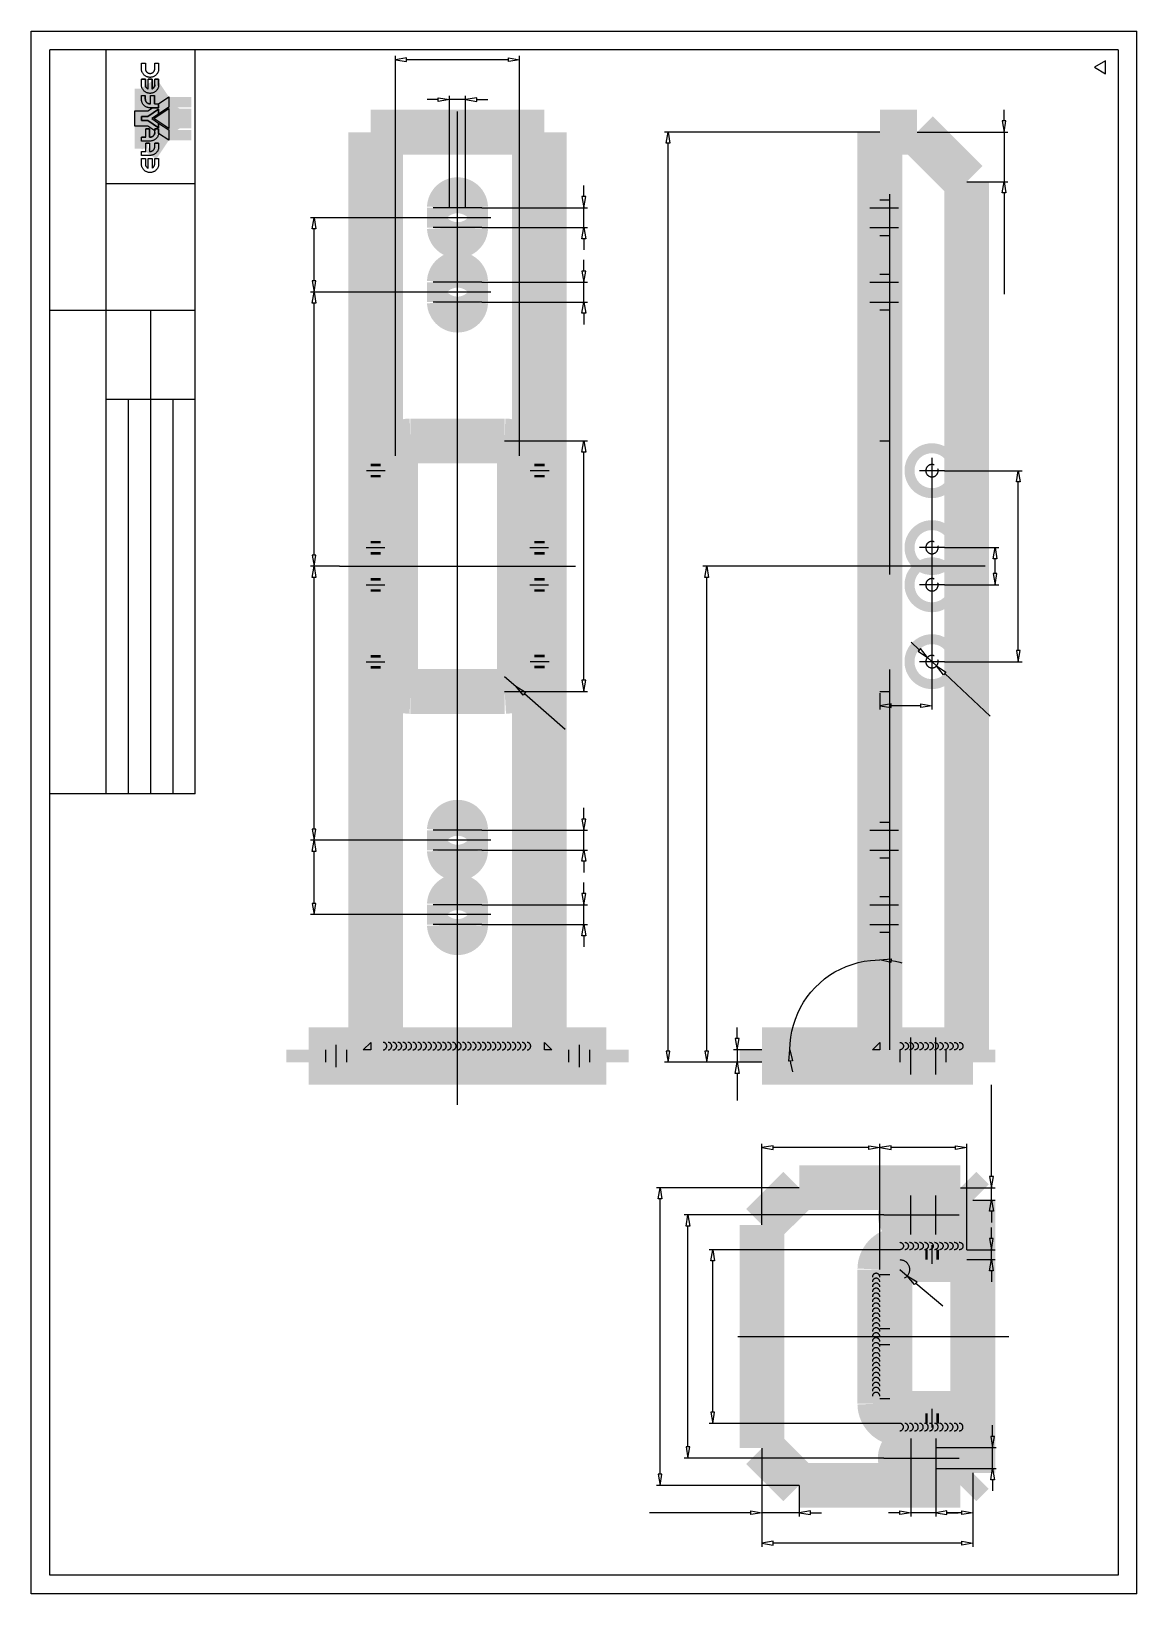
# Model space of a CAD drawing. Extents: x 17.6 to 52.5, y 0.2 to 49.5.
import ezdxf

# ---------------------------------------------------------------- set-up
doc = ezdxf.new("R2010")
doc.units = 0
doc.linetypes.add('1', pattern=[50.8, 31.75, -6.35, 6.35, -6.35])
doc.linetypes.add('2', pattern=[15, 12, -3])
doc.layers.get('0').update_dxf_attribs({"linetype": 'CONTINUOUS'})

msp = doc.modelspace()

# ---------------------------------------------------------------- linework, layer by layer
at = {"color": 7}
for points in [[(17.644, 49.463), (52.512, 49.463)], [(17.644, 0.155), (17.644, 49.463)], [(52.512, 0.155), (52.512, 49.463)], [(51.925, 48.876), (18.231, 48.876)], [(18.231, 0.742), (18.231, 48.876)], [(19.992, 48.876), (19.992, 25.396)], [(22.809, 25.396), (22.809, 48.876)], [(51.925, 48.876), (51.925, 0.742)], [(51.175, 48.325), (51.527, 48.122), (51.527, 48.528), (51.175, 48.325)], [(22.782, 44.649), (19.992, 44.649)], [(18.231, 40.658), (22.809, 40.658)], [(21.401, 40.658), (21.401, 25.396)], [(22.809, 37.84), (19.992, 37.84)], [(20.696, 37.84), (20.696, 25.396)], [(22.105, 37.84), (22.105, 25.396)], [(22.809, 25.396), (18.231, 25.396)], [(51.925, 0.742), (18.231, 0.742)], [(52.512, 0.155), (17.644, 0.155)]]:
    msp.add_lwpolyline(points, dxfattribs=at)
at = {"color": 5}
for points in [[(21.662, 48.454), (21.662, 48.261), (21.66, 48.242), (21.657, 48.223), (21.652, 48.205), (21.646, 48.187), (21.639, 48.169), (21.631, 48.152), (21.621, 48.136), (21.611, 48.12), (21.599, 48.105), (21.586, 48.091), (21.572, 48.078), (21.558, 48.065), (21.543, 48.054), (21.526, 48.044), (21.51, 48.035), (21.492, 48.027), (21.475, 48.021), (21.456, 48.016), (21.438, 48.012), (21.419, 48.009), (21.4, 48.008), (21.381, 48.008), (21.362, 48.009), (21.343, 48.012), (21.325, 48.016), (21.306, 48.021), (21.289, 48.027), (21.271, 48.035), (21.254, 48.044), (21.238, 48.054), (21.223, 48.065), (21.208, 48.078), (21.195, 48.091), (21.182, 48.105), (21.17, 48.12), (21.16, 48.136), (21.15, 48.152), (21.142, 48.169), (21.135, 48.187), (21.129, 48.205), (21.124, 48.223), (21.121, 48.242), (21.119, 48.261), (21.119, 48.28), (21.119, 48.454), (21.242, 48.454), (21.242, 48.28), (21.242, 48.269), (21.244, 48.259), (21.245, 48.249), (21.248, 48.239), (21.251, 48.229), (21.255, 48.219), (21.259, 48.21), (21.265, 48.201), (21.27, 48.192), (21.277, 48.184), (21.284, 48.177), (21.291, 48.169), (21.299, 48.163), (21.308, 48.157), (21.316, 48.151), (21.325, 48.146), (21.329, 48.145), (21.338, 48.141), (21.348, 48.138), (21.358, 48.135), (21.368, 48.133), (21.379, 48.132), (21.389, 48.131), (21.399, 48.132), (21.41, 48.133), (21.42, 48.134), (21.43, 48.137), (21.44, 48.14), (21.449, 48.143), (21.459, 48.148), (21.468, 48.153), (21.476, 48.159), (21.485, 48.165), (21.492, 48.172), (21.5, 48.179), (21.506, 48.187), (21.513, 48.195), (21.518, 48.204), (21.523, 48.213), (21.527, 48.223), (21.531, 48.232), (21.534, 48.242), (21.536, 48.252), (21.538, 48.263), (21.539, 48.273), (21.539, 48.28), (21.539, 48.454), (21.662, 48.454)], [(29.132, 36.065), (29.132, 48.683)], [(29.484, 48.507), (29.484, 48.624), (29.132, 48.565), (29.132, 48.565), (29.484, 48.507)], [(32.693, 48.565), (29.484, 48.565)], [(32.693, 48.507), (32.693, 48.624), (33.045, 48.565), (33.045, 48.565), (32.693, 48.507)], [(33.045, 36.065), (33.045, 48.683)], [(21.662, 48.299), (21.662, 48.28), (21.662, 48.261), (21.66, 48.242), (21.657, 48.223), (21.652, 48.205), (21.646, 48.187), (21.639, 48.169), (21.631, 48.152), (21.621, 48.136), (21.611, 48.12), (21.599, 48.105), (21.586, 48.091), (21.572, 48.078), (21.558, 48.065), (21.543, 48.054), (21.526, 48.044), (21.51, 48.035), (21.492, 48.027), (21.475, 48.021), (21.456, 48.016), (21.438, 48.012), (21.419, 48.009), (21.4, 48.008), (21.381, 48.008), (21.362, 48.009), (21.343, 48.012), (21.325, 48.016), (21.306, 48.021), (21.289, 48.027), (21.271, 48.035), (21.255, 48.044), (21.238, 48.054), (21.223, 48.065), (21.208, 48.078), (21.195, 48.091), (21.182, 48.105), (21.17, 48.12), (21.16, 48.136), (21.15, 48.152), (21.142, 48.169), (21.135, 48.187), (21.129, 48.205), (21.124, 48.223), (21.121, 48.242), (21.119, 48.261), (21.119, 48.28), (21.119, 48.28)], [(21.119, 47.774), (21.119, 47.949)], [(21.242, 47.949), (21.119, 47.949)], [(21.452, 47.949), (21.452, 47.64), (21.462, 47.644), (21.47, 47.649), (21.479, 47.655), (21.487, 47.662), (21.495, 47.669), (21.502, 47.676), (21.508, 47.684), (21.514, 47.693), (21.52, 47.702), (21.525, 47.711), (21.529, 47.72), (21.532, 47.73), (21.535, 47.74), (21.537, 47.75), (21.538, 47.761), (21.539, 47.771), (21.539, 47.774), (21.539, 47.949), (21.662, 47.949), (21.662, 47.755), (21.66, 47.737), (21.657, 47.718), (21.652, 47.699), (21.646, 47.681), (21.639, 47.664), (21.631, 47.647), (21.621, 47.63), (21.611, 47.615), (21.599, 47.6), (21.586, 47.586), (21.572, 47.572), (21.558, 47.56), (21.543, 47.549), (21.526, 47.539), (21.51, 47.53), (21.492, 47.522), (21.475, 47.516), (21.456, 47.511), (21.438, 47.507), (21.419, 47.504), (21.4, 47.503), (21.381, 47.503), (21.362, 47.504), (21.343, 47.507), (21.325, 47.511), (21.306, 47.516), (21.289, 47.522), (21.271, 47.53), (21.254, 47.539), (21.238, 47.549), (21.223, 47.56), (21.208, 47.572), (21.195, 47.586), (21.182, 47.6), (21.17, 47.615), (21.16, 47.63), (21.15, 47.647), (21.142, 47.664), (21.135, 47.681), (21.129, 47.699), (21.124, 47.718), (21.121, 47.737), (21.119, 47.755), (21.119, 47.774), (21.119, 47.949), (21.242, 47.949), (21.242, 47.774), (21.242, 47.764), (21.244, 47.754), (21.245, 47.744), (21.248, 47.734), (21.251, 47.724), (21.255, 47.714), (21.259, 47.705), (21.265, 47.696), (21.27, 47.687), (21.277, 47.679), (21.284, 47.671), (21.291, 47.664), (21.299, 47.658), (21.308, 47.651), (21.316, 47.646), (21.325, 47.641), (21.329, 47.64), (21.329, 47.949), (21.452, 47.949)], [(21.242, 47.774), (21.242, 47.949)], [(21.452, 47.949), (21.329, 47.949)], [(21.329, 47.64), (21.329, 47.949)], [(21.452, 47.64), (21.452, 47.949)], [(21.539, 47.774), (21.539, 47.949)], [(21.662, 47.949), (21.539, 47.949)], [(21.662, 47.755), (21.662, 47.949)], [(21.39, 47.047), (21.371, 47.048), (21.352, 47.05), (21.333, 47.053), (21.315, 47.057), (21.297, 47.063), (21.279, 47.07), (21.262, 47.079), (21.246, 47.088), (21.23, 47.099), (21.215, 47.111), (21.201, 47.123), (21.188, 47.137), (21.176, 47.151), (21.164, 47.167), (21.154, 47.183), (21.145, 47.2), (21.138, 47.217), (21.131, 47.235), (21.126, 47.253), (21.122, 47.272), (21.119, 47.29), (21.118, 47.309), (21.118, 47.328), (21.119, 47.338)], [(21.662, 47.793), (21.662, 47.774), (21.662, 47.755), (21.66, 47.737), (21.657, 47.718), (21.652, 47.699), (21.646, 47.681), (21.639, 47.664), (21.631, 47.647), (21.621, 47.63), (21.611, 47.615), (21.599, 47.6), (21.586, 47.586), (21.572, 47.572), (21.558, 47.56), (21.543, 47.549), (21.526, 47.539), (21.51, 47.53), (21.492, 47.522), (21.475, 47.516), (21.456, 47.511), (21.438, 47.507), (21.419, 47.504), (21.4, 47.503), (21.381, 47.503), (21.362, 47.504), (21.343, 47.507), (21.325, 47.511), (21.306, 47.516), (21.289, 47.522), (21.271, 47.53), (21.255, 47.539), (21.238, 47.549), (21.223, 47.56), (21.208, 47.572), (21.195, 47.586), (21.182, 47.6), (21.17, 47.615), (21.16, 47.63), (21.15, 47.647), (21.142, 47.664), (21.135, 47.681), (21.129, 47.699), (21.124, 47.718), (21.121, 47.737), (21.119, 47.755), (21.119, 47.774), (21.119, 47.774)], [(21.119, 47.433), (21.241, 47.433)], [(21.119, 47.3), (21.119, 47.433)], [(21.452, 47.433), (21.526, 47.433), (21.526, 47.171), (21.662, 47.171), (21.662, 47.047), (21.39, 47.047), (21.371, 47.048), (21.352, 47.05), (21.333, 47.053), (21.315, 47.057), (21.297, 47.063), (21.279, 47.07), (21.262, 47.079), (21.246, 47.088), (21.23, 47.099), (21.215, 47.111), (21.201, 47.123), (21.188, 47.137), (21.176, 47.151), (21.164, 47.167), (21.154, 47.183), (21.145, 47.2), (21.138, 47.217), (21.131, 47.235), (21.126, 47.253), (21.122, 47.272), (21.119, 47.29), (21.119, 47.3), (21.119, 47.433), (21.241, 47.433), (21.241, 47.319), (21.242, 47.309), (21.243, 47.298), (21.245, 47.288), (21.247, 47.278), (21.25, 47.268), (21.254, 47.259), (21.259, 47.249), (21.264, 47.24), (21.27, 47.232), (21.276, 47.224), (21.283, 47.216), (21.291, 47.209), (21.298, 47.202), (21.307, 47.196), (21.316, 47.19), (21.325, 47.186), (21.334, 47.181), (21.344, 47.178), (21.354, 47.175), (21.364, 47.173), (21.374, 47.171), (21.385, 47.171), (21.395, 47.171), (21.402, 47.171), (21.402, 47.433), (21.452, 47.433)], [(21.241, 47.319), (21.241, 47.433)], [(21.329, 47.64), (21.319, 47.644), (21.311, 47.649), (21.302, 47.655), (21.294, 47.662), (21.286, 47.669), (21.279, 47.676), (21.273, 47.684), (21.267, 47.693), (21.261, 47.702), (21.256, 47.711), (21.252, 47.72), (21.249, 47.73), (21.246, 47.74), (21.244, 47.75), (21.243, 47.761), (21.242, 47.771), (21.242, 47.774)], [(21.402, 47.433), (21.452, 47.433)], [(21.402, 47.171), (21.402, 47.433)], [(21.402, 47.433), (21.526, 47.433)], [(21.539, 47.774), (21.538, 47.764), (21.537, 47.754), (21.536, 47.744), (21.533, 47.734), (21.53, 47.724), (21.526, 47.714), (21.521, 47.705), (21.516, 47.696), (21.51, 47.687), (21.504, 47.679), (21.497, 47.671), (21.49, 47.664), (21.482, 47.658), (21.473, 47.651), (21.465, 47.646), (21.456, 47.641), (21.452, 47.64)], [(21.526, 47.171), (21.526, 47.433)], [(30.482, 47.248), (30.482, 47.366), (30.834, 47.307), (30.834, 47.307), (30.482, 47.248)], [(30.834, 43.891), (30.834, 47.425)], [(31.343, 43.891), (31.343, 47.425)], [(31.695, 47.248), (31.695, 47.366), (31.343, 47.307), (31.343, 47.307), (31.695, 47.248)], [(21.662, 46.999), (21.662, 46.85), (21.447, 46.707), (21.662, 46.564), (21.662, 46.415), (21.316, 46.645), (21.119, 46.645), (21.119, 46.769), (21.316, 46.769), (21.662, 46.999)], [(21.402, 47.171), (21.392, 47.171), (21.381, 47.171), (21.371, 47.172), (21.361, 47.173), (21.351, 47.176), (21.341, 47.179), (21.331, 47.183), (21.322, 47.187), (21.313, 47.192), (21.304, 47.198), (21.296, 47.204), (21.288, 47.211), (21.281, 47.218), (21.274, 47.226), (21.268, 47.234), (21.262, 47.243), (21.257, 47.252), (21.253, 47.262), (21.249, 47.271), (21.246, 47.281), (21.244, 47.291), (21.242, 47.301), (21.242, 47.312), (21.241, 47.319)], [(21.39, 47.047), (21.662, 47.047)], [(21.526, 47.171), (21.662, 47.171)], [(21.662, 47.047), (21.662, 47.171)], [(30.482, 47.307), (30.129, 47.307)], [(31.343, 47.307), (30.834, 47.307)], [(31.695, 47.307), (32.047, 47.307)], [(48.329, 46.631), (48.329, 46.983)], [(21.119, 46.645), (21.119, 46.769)], [(21.316, 46.769), (21.119, 46.769)], [(21.316, 46.645), (21.119, 46.645)], [(21.539, 46.268), (21.539, 46.382), (21.662, 46.382), (21.662, 46.287), (21.662, 46.268), (21.662, 46.249), (21.66, 46.231), (21.657, 46.212), (21.652, 46.193), (21.646, 46.175), (21.639, 46.158), (21.631, 46.141), (21.621, 46.124), (21.611, 46.109), (21.599, 46.094), (21.586, 46.079), (21.572, 46.066), (21.558, 46.054), (21.543, 46.043), (21.526, 46.033), (21.51, 46.024), (21.492, 46.016), (21.475, 46.01), (21.456, 46.004), (21.438, 46.001), (21.419, 45.998), (21.4, 45.997), (21.39, 45.996), (21.119, 45.996), (21.119, 46.12), (21.255, 46.12), (21.255, 46.382), (21.378, 46.382), (21.378, 46.121), (21.389, 46.12), (21.399, 46.12), (21.409, 46.121), (21.419, 46.123), (21.43, 46.125), (21.439, 46.128), (21.449, 46.132), (21.458, 46.136), (21.467, 46.142), (21.476, 46.147), (21.484, 46.154), (21.492, 46.16), (21.499, 46.168), (21.506, 46.176), (21.512, 46.184), (21.518, 46.193), (21.523, 46.202), (21.527, 46.211), (21.531, 46.221), (21.534, 46.231), (21.536, 46.241), (21.538, 46.251), (21.539, 46.261), (21.539, 46.268)], [(21.255, 46.12), (21.255, 46.382)], [(21.378, 46.382), (21.255, 46.382)], [(21.378, 46.382), (21.329, 46.382)], [(21.378, 46.121), (21.378, 46.382)], [(21.662, 46.382), (21.539, 46.382)], [(21.539, 46.268), (21.539, 46.382)], [(21.662, 46.287), (21.662, 46.382)], [(48.388, 46.631), (48.271, 46.631), (48.329, 46.278), (48.329, 46.278), (48.388, 46.631)], [(21.119, 45.996), (21.119, 46.12)], [(21.255, 46.12), (21.119, 46.12)], [(21.39, 45.996), (21.119, 45.996)], [(21.378, 45.669), (21.389, 45.668), (21.399, 45.668), (21.409, 45.669), (21.419, 45.671), (21.43, 45.673), (21.439, 45.677), (21.449, 45.68), (21.458, 45.685), (21.467, 45.69), (21.476, 45.695), (21.484, 45.702), (21.492, 45.709), (21.499, 45.716), (21.506, 45.724), (21.512, 45.732), (21.518, 45.741), (21.523, 45.75), (21.527, 45.759), (21.531, 45.769), (21.534, 45.779), (21.536, 45.789), (21.538, 45.799), (21.539, 45.809), (21.539, 45.817), (21.539, 45.931), (21.662, 45.931), (21.662, 45.798), (21.66, 45.779), (21.657, 45.76), (21.652, 45.742), (21.646, 45.724), (21.639, 45.706), (21.631, 45.689), (21.621, 45.672), (21.611, 45.657), (21.599, 45.642), (21.586, 45.628), (21.572, 45.614), (21.558, 45.602), (21.543, 45.591), (21.526, 45.581), (21.51, 45.572), (21.492, 45.564), (21.475, 45.558), (21.456, 45.553), (21.438, 45.549), (21.419, 45.546), (21.4, 45.545), (21.39, 45.545), (21.119, 45.545), (21.119, 45.668), (21.255, 45.668), (21.255, 45.931), (21.378, 45.931), (21.378, 45.669)], [(21.378, 45.931), (21.255, 45.931)], [(21.378, 45.931), (21.329, 45.931)], [(21.539, 46.268), (21.538, 46.258), (21.537, 46.248), (21.536, 46.238), (21.533, 46.227), (21.53, 46.218), (21.526, 46.208), (21.521, 46.199), (21.516, 46.19), (21.51, 46.181), (21.504, 46.173), (21.497, 46.165), (21.49, 46.158), (21.482, 46.151), (21.473, 46.145), (21.465, 46.14), (21.456, 46.135), (21.446, 46.131), (21.436, 46.127), (21.426, 46.124), (21.416, 46.122), (21.406, 46.121), (21.396, 46.12), (21.385, 46.12), (21.378, 46.121)], [(21.662, 46.287), (21.662, 46.268), (21.662, 46.249), (21.66, 46.231), (21.657, 46.212), (21.652, 46.193), (21.646, 46.175), (21.639, 46.158), (21.631, 46.141), (21.621, 46.124), (21.611, 46.109), (21.599, 46.094), (21.586, 46.079), (21.572, 46.066), (21.558, 46.054), (21.543, 46.043), (21.526, 46.033), (21.51, 46.024), (21.492, 46.016), (21.475, 46.01), (21.456, 46.004), (21.438, 46.001), (21.419, 45.998), (21.4, 45.997), (21.39, 45.996)], [(21.662, 45.931), (21.539, 45.931)], [(44.41, 46.278), (37.614, 46.278)], [(37.79, 45.926), (37.672, 45.926), (37.731, 46.278), (37.731, 46.278), (37.79, 45.926)], [(37.731, 17.28), (37.731, 45.926)], [(45.584, 46.278), (48.447, 46.278)], [(48.329, 46.278), (48.329, 44.713)], [(21.329, 45.452), (21.452, 45.452), (21.452, 45.143), (21.462, 45.147), (21.47, 45.153), (21.479, 45.159), (21.487, 45.165), (21.495, 45.172), (21.502, 45.18), (21.508, 45.188), (21.514, 45.196), (21.52, 45.205), (21.525, 45.214), (21.529, 45.224), (21.532, 45.233), (21.535, 45.243), (21.537, 45.253), (21.538, 45.264), (21.539, 45.274), (21.539, 45.278), (21.539, 45.452), (21.662, 45.452), (21.662, 45.259), (21.66, 45.24), (21.657, 45.221), (21.652, 45.203), (21.646, 45.185), (21.639, 45.167), (21.631, 45.15), (21.621, 45.133), (21.611, 45.118), (21.599, 45.103), (21.586, 45.089), (21.572, 45.075), (21.558, 45.063), (21.543, 45.052), (21.526, 45.042), (21.51, 45.033), (21.492, 45.025), (21.475, 45.019), (21.456, 45.014), (21.438, 45.01), (21.419, 45.007), (21.4, 45.006), (21.381, 45.006), (21.362, 45.007), (21.343, 45.01), (21.325, 45.014), (21.306, 45.019), (21.289, 45.025), (21.271, 45.033), (21.254, 45.042), (21.238, 45.052), (21.223, 45.063), (21.208, 45.075), (21.195, 45.089), (21.182, 45.103), (21.17, 45.118), (21.16, 45.133), (21.15, 45.15), (21.142, 45.167), (21.135, 45.185), (21.129, 45.203), (21.124, 45.221), (21.121, 45.24), (21.119, 45.259), (21.119, 45.278), (21.119, 45.452), (21.242, 45.452), (21.242, 45.278), (21.242, 45.267), (21.244, 45.257), (21.245, 45.247), (21.248, 45.237), (21.251, 45.227), (21.255, 45.217), (21.259, 45.208), (21.265, 45.199), (21.27, 45.19), (21.277, 45.182), (21.284, 45.175), (21.291, 45.167), (21.299, 45.161), (21.308, 45.155), (21.316, 45.149), (21.325, 45.144), (21.329, 45.143), (21.329, 45.452)], [(35.072, 44.243), (35.072, 44.596)], [(47.149, 44.713), (48.447, 44.713)], [(48.388, 44.361), (48.271, 44.361), (48.329, 44.713), (48.329, 44.713), (48.388, 44.361)], [(31.853, 43.891), (35.189, 43.891)], [(35.131, 44.243), (35.013, 44.243), (35.072, 43.891), (35.072, 43.891), (35.131, 44.243)], [(35.072, 43.265), (35.072, 43.891)], [(48.329, 44.361), (48.329, 41.163)], [(30.035, 43.578), (26.446, 43.578)], [(26.622, 43.226), (26.505, 43.226), (26.563, 43.578), (26.563, 43.578), (26.622, 43.226)], [(26.563, 41.582), (26.563, 43.226)], [(31.853, 43.265), (35.189, 43.265)], [(35.131, 42.913), (35.013, 42.913), (35.072, 43.265), (35.072, 43.265), (35.131, 42.913)], [(35.072, 42.913), (35.072, 42.561)], [(35.072, 41.895), (35.072, 42.248)], [(26.622, 41.582), (26.505, 41.582), (26.563, 41.23), (26.563, 41.23), (26.622, 41.582)], [(31.853, 41.543), (35.189, 41.543)], [(35.131, 41.895), (35.013, 41.895), (35.072, 41.543), (35.072, 41.543), (35.131, 41.895)], [(35.072, 40.917), (35.072, 41.543)], [(30.035, 41.23), (26.446, 41.23)], [(30.035, 41.23), (26.446, 41.23)], [(26.622, 40.878), (26.505, 40.878), (26.563, 41.23), (26.563, 41.23), (26.622, 40.878)], [(26.563, 32.934), (26.563, 40.878)], [(31.853, 40.917), (35.189, 40.917)], [(35.131, 40.565), (35.013, 40.565), (35.072, 40.917), (35.072, 40.917), (35.131, 40.565)], [(35.072, 40.565), (35.072, 40.213)], [(32.575, 36.534), (35.189, 36.534)], [(35.131, 36.182), (35.013, 36.182), (35.072, 36.534), (35.072, 36.534), (35.131, 36.182)], [(35.072, 28.981), (35.072, 36.182)], [(46.449, 35.595), (48.893, 35.595)], [(48.835, 35.243), (48.717, 35.243), (48.776, 35.595), (48.776, 35.595), (48.835, 35.243)], [(48.776, 29.921), (48.776, 35.243)], [(46.449, 33.169), (48.162, 33.169)], [(48.104, 32.816), (47.986, 32.816), (48.045, 33.169), (48.045, 33.169), (48.104, 32.816)], [(27.37, 32.582), (26.446, 32.582)], [(27.37, 32.582), (26.446, 32.582)], [(26.622, 32.934), (26.505, 32.934), (26.563, 32.582), (26.563, 32.582), (26.622, 32.934)], [(26.622, 32.229), (26.505, 32.229), (26.563, 32.582), (26.563, 32.582), (26.622, 32.229)], [(42.756, 32.582), (38.831, 32.582)], [(39.007, 32.229), (38.89, 32.229), (38.948, 32.582), (38.948, 32.582), (39.007, 32.229)], [(48.045, 32.347), (48.045, 32.816)], [(26.563, 24.285), (26.563, 32.229)], [(38.948, 17.28), (38.948, 32.229)], [(48.104, 32.347), (47.986, 32.347), (48.045, 31.995), (48.045, 31.995), (48.104, 32.347)], [(46.449, 31.995), (48.162, 31.995)], [(45.653, 29.942), (45.395, 30.182)], [(45.693, 29.985), (45.613, 29.899), (45.91, 29.702), (45.91, 29.702), (45.693, 29.985)], [(45.91, 29.702), (46.196, 29.435)], [(48.835, 29.921), (48.717, 29.921), (48.776, 29.568), (48.776, 29.568), (48.835, 29.921)], [(32.575, 29.099), (32.93, 28.791)], [(46.053, 29.157), (46.053, 28.061)], [(46.494, 29.238), (46.414, 29.152), (46.196, 29.435), (46.196, 29.435), (46.494, 29.238)], [(46.449, 29.568), (48.893, 29.568)], [(46.454, 29.195), (47.891, 27.853)], [(32.575, 28.629), (35.189, 28.629)], [(33.234, 28.604), (33.157, 28.515), (32.93, 28.791), (32.93, 28.791), (33.234, 28.604)], [(35.131, 28.981), (35.013, 28.981), (35.072, 28.629), (35.072, 28.629), (35.131, 28.981)], [(33.196, 28.56), (34.483, 27.441)], [(44.41, 28.574), (44.41, 28.061)], [(44.762, 28.12), (44.762, 28.237), (44.41, 28.178), (44.41, 28.178), (44.762, 28.12)], [(45.701, 28.178), (44.762, 28.178)], [(45.701, 28.12), (45.701, 28.237), (46.053, 28.178), (46.053, 28.178), (45.701, 28.12)], [(35.072, 24.598), (35.072, 24.951)], [(26.622, 24.285), (26.505, 24.285), (26.563, 23.933), (26.563, 23.933), (26.622, 24.285)], [(31.853, 24.246), (35.189, 24.246)], [(35.131, 24.598), (35.013, 24.598), (35.072, 24.246), (35.072, 24.246), (35.131, 24.598)], [(35.072, 23.62), (35.072, 24.246)], [(30.035, 23.933), (26.446, 23.933)], [(30.035, 23.933), (26.446, 23.933)], [(26.622, 23.581), (26.505, 23.581), (26.563, 23.933), (26.563, 23.933), (26.622, 23.581)], [(26.563, 21.937), (26.563, 23.581)], [(31.853, 23.62), (35.189, 23.62)], [(35.131, 23.268), (35.013, 23.268), (35.072, 23.62), (35.072, 23.62), (35.131, 23.268)], [(35.072, 23.268), (35.072, 22.916)], [(35.131, 22.25), (35.013, 22.25), (35.072, 21.898), (35.072, 21.898), (35.131, 22.25)], [(35.072, 22.25), (35.072, 22.603)], [(26.622, 21.937), (26.505, 21.937), (26.563, 21.585), (26.563, 21.585), (26.622, 21.937)], [(31.853, 21.898), (35.189, 21.898)], [(35.072, 21.272), (35.072, 21.898)], [(30.035, 21.585), (26.446, 21.585)], [(31.853, 21.272), (35.189, 21.272)], [(35.131, 20.92), (35.013, 20.92), (35.072, 21.272), (35.072, 21.272), (35.131, 20.92)], [(35.072, 20.92), (35.072, 20.568)], [(41.573, 17.32), (41.58, 17.517), (41.601, 17.714), (41.635, 17.909), (41.683, 18.101), (41.744, 18.29), (41.819, 18.473), (41.905, 18.651), (42.004, 18.823), (42.115, 18.987), (42.237, 19.143), (42.369, 19.29), (42.512, 19.427), (42.663, 19.555), (42.824, 19.671), (42.991, 19.776), (43.166, 19.869), (43.347, 19.949), (43.533, 20.017), (43.723, 20.072), (43.917, 20.113), (44.113, 20.14), (44.41, 20.156)], [(44.765, 20.193), (44.757, 20.075), (44.41, 20.156), (44.41, 20.156), (44.765, 20.193)], [(44.761, 20.134), (44.9, 20.113), (45.039, 20.085), (45.107, 20.069)], [(39.909, 17.672), (39.909, 18.024)], [(28.349, 17.554), (28.349, 17.32), (28.114, 17.32), (28.349, 17.554)], [(33.828, 17.554), (34.062, 17.32), (34.062, 17.32), (33.828, 17.32), (33.828, 17.32), (33.828, 17.554)], [(37.79, 17.28), (37.672, 17.28), (37.731, 16.928), (37.731, 16.928), (37.79, 17.28)], [(39.007, 17.28), (38.89, 17.28), (38.948, 16.928), (38.948, 16.928), (39.007, 17.28)], [(40.692, 17.32), (39.792, 17.32)], [(39.968, 17.672), (39.85, 17.672), (39.909, 17.32), (39.909, 17.32), (39.968, 17.672)], [(39.909, 17.32), (39.909, 16.928)], [(41.654, 16.972), (41.537, 16.964), (41.573, 17.32), (41.573, 17.32), (41.654, 16.972)], [(44.41, 17.554), (44.41, 17.32), (44.41, 17.32), (44.175, 17.32), (44.175, 17.32), (44.41, 17.554)], [(45.036, 17.554), (45.044, 17.554), (45.052, 17.553), (45.06, 17.552), (45.068, 17.55), (45.076, 17.547), (45.083, 17.544), (45.091, 17.541), (45.098, 17.537), (45.105, 17.532), (45.111, 17.527), (45.117, 17.521), (45.123, 17.516), (45.128, 17.509), (45.133, 17.503), (45.137, 17.496), (45.141, 17.488), (45.145, 17.481), (45.147, 17.473), (45.15, 17.465), (45.151, 17.457), (45.152, 17.449), (45.153, 17.441), (45.153, 17.433), (45.152, 17.425), (45.151, 17.417), (45.15, 17.409), (45.147, 17.401), (45.145, 17.393), (45.141, 17.386), (45.137, 17.378), (45.133, 17.371), (45.128, 17.365), (45.123, 17.358), (45.117, 17.353), (45.111, 17.347), (45.105, 17.342), (45.098, 17.337), (45.091, 17.333), (45.083, 17.33), (45.076, 17.327), (45.068, 17.324), (45.06, 17.322), (45.052, 17.321), (45.036, 17.32)], [(45.192, 17.554), (45.2, 17.554), (45.209, 17.553), (45.217, 17.552), (45.225, 17.55), (45.232, 17.547), (45.24, 17.544), (45.247, 17.541), (45.254, 17.537), (45.261, 17.532), (45.268, 17.527), (45.274, 17.521), (45.279, 17.516), (45.285, 17.509), (45.29, 17.503), (45.294, 17.496), (45.298, 17.488), (45.301, 17.481), (45.304, 17.473), (45.306, 17.465), (45.308, 17.457), (45.309, 17.449), (45.31, 17.441), (45.31, 17.433), (45.309, 17.425), (45.308, 17.417), (45.306, 17.409), (45.304, 17.401), (45.301, 17.393), (45.298, 17.386), (45.294, 17.378), (45.29, 17.371), (45.285, 17.365), (45.279, 17.358), (45.274, 17.353), (45.268, 17.347), (45.261, 17.342), (45.254, 17.337), (45.247, 17.333), (45.24, 17.33), (45.232, 17.327), (45.225, 17.324), (45.217, 17.322), (45.209, 17.321), (45.192, 17.32)], [(45.349, 17.554), (45.357, 17.554), (45.365, 17.553), (45.373, 17.552), (45.381, 17.55), (45.389, 17.547), (45.397, 17.544), (45.404, 17.541), (45.411, 17.537), (45.418, 17.532), (45.424, 17.527), (45.43, 17.521), (45.436, 17.516), (45.441, 17.509), (45.446, 17.503), (45.45, 17.496), (45.454, 17.488), (45.458, 17.481), (45.46, 17.473), (45.463, 17.465), (45.464, 17.457), (45.466, 17.449), (45.466, 17.441), (45.466, 17.433), (45.466, 17.425), (45.464, 17.417), (45.463, 17.409), (45.46, 17.401), (45.458, 17.393), (45.454, 17.386), (45.45, 17.378), (45.446, 17.371), (45.441, 17.365), (45.436, 17.358), (45.43, 17.353), (45.424, 17.347), (45.418, 17.342), (45.411, 17.337), (45.404, 17.333), (45.397, 17.33), (45.389, 17.327), (45.381, 17.324), (45.373, 17.322), (45.365, 17.321), (45.349, 17.32)], [(45.505, 17.554), (45.513, 17.554), (45.522, 17.553), (45.53, 17.552), (45.538, 17.55), (45.545, 17.547), (45.553, 17.544), (45.56, 17.541), (45.568, 17.537), (45.574, 17.532), (45.581, 17.527), (45.587, 17.521), (45.593, 17.516), (45.598, 17.509), (45.603, 17.503), (45.607, 17.496), (45.611, 17.488), (45.614, 17.481), (45.617, 17.473), (45.619, 17.465), (45.621, 17.457), (45.622, 17.449), (45.623, 17.441), (45.623, 17.433), (45.622, 17.425), (45.621, 17.417), (45.619, 17.409), (45.617, 17.401), (45.614, 17.393), (45.611, 17.386), (45.607, 17.378), (45.603, 17.371), (45.598, 17.365), (45.593, 17.358), (45.587, 17.353), (45.581, 17.347), (45.574, 17.342), (45.568, 17.337), (45.56, 17.333), (45.553, 17.33), (45.545, 17.327), (45.538, 17.324), (45.53, 17.322), (45.522, 17.321), (45.505, 17.32)], [(45.662, 17.554), (45.67, 17.554), (45.678, 17.553), (45.686, 17.552), (45.694, 17.55), (45.702, 17.547), (45.71, 17.544), (45.717, 17.541), (45.724, 17.537), (45.731, 17.532), (45.737, 17.527), (45.743, 17.521), (45.749, 17.516), (45.754, 17.509), (45.759, 17.503), (45.763, 17.496), (45.767, 17.488), (45.771, 17.481), (45.773, 17.473), (45.776, 17.465), (45.777, 17.457), (45.779, 17.449), (45.779, 17.441), (45.779, 17.433), (45.779, 17.425), (45.777, 17.417), (45.776, 17.409), (45.773, 17.401), (45.771, 17.393), (45.767, 17.386), (45.763, 17.378), (45.759, 17.371), (45.754, 17.365), (45.749, 17.358), (45.743, 17.353), (45.737, 17.347), (45.731, 17.342), (45.724, 17.337), (45.717, 17.333), (45.71, 17.33), (45.702, 17.327), (45.694, 17.324), (45.686, 17.322), (45.678, 17.321), (45.662, 17.32)], [(45.818, 17.554), (45.827, 17.554), (45.835, 17.553), (45.843, 17.552), (45.851, 17.55), (45.859, 17.547), (45.866, 17.544), (45.873, 17.541), (45.881, 17.537), (45.887, 17.532), (45.894, 17.527), (45.9, 17.521), (45.906, 17.516), (45.911, 17.509), (45.916, 17.503), (45.92, 17.496), (45.924, 17.488), (45.927, 17.481), (45.93, 17.473), (45.932, 17.465), (45.934, 17.457), (45.935, 17.449), (45.936, 17.441), (45.936, 17.433), (45.935, 17.425), (45.934, 17.417), (45.932, 17.409), (45.93, 17.401), (45.927, 17.393), (45.924, 17.386), (45.92, 17.378), (45.916, 17.371), (45.911, 17.365), (45.906, 17.358), (45.9, 17.353), (45.894, 17.347), (45.887, 17.342), (45.881, 17.337), (45.873, 17.333), (45.866, 17.33), (45.859, 17.327), (45.851, 17.324), (45.843, 17.322), (45.835, 17.321), (45.818, 17.32)], [(45.975, 17.554), (45.983, 17.554), (45.991, 17.553), (45.999, 17.552), (46.007, 17.55), (46.015, 17.547), (46.023, 17.544), (46.03, 17.541), (46.037, 17.537), (46.044, 17.532), (46.05, 17.527), (46.056, 17.521), (46.062, 17.516), (46.067, 17.509), (46.072, 17.503), (46.077, 17.496), (46.08, 17.488), (46.084, 17.481), (46.087, 17.473), (46.089, 17.465), (46.091, 17.457), (46.092, 17.449), (46.092, 17.441), (46.092, 17.433), (46.092, 17.425), (46.091, 17.417), (46.089, 17.409), (46.087, 17.401), (46.084, 17.393), (46.08, 17.386), (46.077, 17.378), (46.072, 17.371), (46.067, 17.365), (46.062, 17.358), (46.056, 17.353), (46.05, 17.347), (46.044, 17.342), (46.037, 17.337), (46.03, 17.333), (46.023, 17.33), (46.015, 17.327), (46.007, 17.324), (45.999, 17.322), (45.991, 17.321), (45.975, 17.32)], [(46.131, 17.554), (46.14, 17.554), (46.148, 17.553), (46.156, 17.552), (46.164, 17.55), (46.172, 17.547), (46.179, 17.544), (46.187, 17.541), (46.194, 17.537), (46.2, 17.532), (46.207, 17.527), (46.213, 17.521), (46.219, 17.516), (46.224, 17.509), (46.229, 17.503), (46.233, 17.496), (46.237, 17.488), (46.24, 17.481), (46.243, 17.473), (46.245, 17.465), (46.247, 17.457), (46.248, 17.449), (46.249, 17.441), (46.249, 17.433), (46.248, 17.425), (46.247, 17.417), (46.245, 17.409), (46.243, 17.401), (46.24, 17.393), (46.237, 17.386), (46.233, 17.378), (46.229, 17.371), (46.224, 17.365), (46.219, 17.358), (46.213, 17.353), (46.207, 17.347), (46.2, 17.342), (46.194, 17.337), (46.187, 17.333), (46.179, 17.33), (46.172, 17.327), (46.164, 17.324), (46.156, 17.322), (46.148, 17.321), (46.131, 17.32)], [(46.288, 17.554), (46.296, 17.554), (46.304, 17.553), (46.312, 17.552), (46.32, 17.55), (46.328, 17.547), (46.336, 17.544), (46.343, 17.541), (46.35, 17.537), (46.357, 17.532), (46.363, 17.527), (46.37, 17.521), (46.375, 17.516), (46.38, 17.509), (46.385, 17.503), (46.39, 17.496), (46.393, 17.488), (46.397, 17.481), (46.4, 17.473), (46.402, 17.465), (46.404, 17.457), (46.405, 17.449), (46.405, 17.441), (46.405, 17.433), (46.405, 17.425), (46.404, 17.417), (46.402, 17.409), (46.4, 17.401), (46.397, 17.393), (46.393, 17.386), (46.39, 17.378), (46.385, 17.371), (46.38, 17.365), (46.375, 17.358), (46.37, 17.353), (46.363, 17.347), (46.357, 17.342), (46.35, 17.337), (46.343, 17.333), (46.336, 17.33), (46.328, 17.327), (46.32, 17.324), (46.312, 17.322), (46.304, 17.321), (46.288, 17.32)], [(46.444, 17.554), (46.453, 17.554), (46.461, 17.553), (46.469, 17.552), (46.477, 17.55), (46.485, 17.547), (46.492, 17.544), (46.5, 17.541), (46.507, 17.537), (46.514, 17.532), (46.52, 17.527), (46.526, 17.521), (46.532, 17.516), (46.537, 17.509), (46.542, 17.503), (46.546, 17.496), (46.55, 17.488), (46.553, 17.481), (46.556, 17.473), (46.558, 17.465), (46.56, 17.457), (46.561, 17.449), (46.562, 17.441), (46.562, 17.433), (46.561, 17.425), (46.56, 17.417), (46.558, 17.409), (46.556, 17.401), (46.553, 17.393), (46.55, 17.386), (46.546, 17.378), (46.542, 17.371), (46.537, 17.365), (46.532, 17.358), (46.526, 17.353), (46.52, 17.347), (46.514, 17.342), (46.507, 17.337), (46.5, 17.333), (46.492, 17.33), (46.485, 17.327), (46.477, 17.324), (46.469, 17.322), (46.461, 17.321), (46.444, 17.32)], [(46.601, 17.554), (46.609, 17.554), (46.617, 17.553), (46.625, 17.552), (46.633, 17.55), (46.641, 17.547), (46.649, 17.544), (46.656, 17.541), (46.663, 17.537), (46.67, 17.532), (46.676, 17.527), (46.683, 17.521), (46.688, 17.516), (46.694, 17.509), (46.698, 17.503), (46.703, 17.496), (46.707, 17.488), (46.71, 17.481), (46.713, 17.473), (46.715, 17.465), (46.717, 17.457), (46.718, 17.449), (46.718, 17.441), (46.718, 17.433), (46.718, 17.425), (46.717, 17.417), (46.715, 17.409), (46.713, 17.401), (46.71, 17.393), (46.707, 17.386), (46.703, 17.378), (46.698, 17.371), (46.694, 17.365), (46.688, 17.358), (46.683, 17.353), (46.676, 17.347), (46.67, 17.342), (46.663, 17.337), (46.656, 17.333), (46.649, 17.33), (46.641, 17.327), (46.633, 17.324), (46.625, 17.322), (46.617, 17.321), (46.601, 17.32)], [(46.758, 17.554), (46.766, 17.554), (46.774, 17.553), (46.782, 17.552), (46.79, 17.55), (46.798, 17.547), (46.805, 17.544), (46.813, 17.541), (46.82, 17.537), (46.827, 17.532), (46.833, 17.527), (46.839, 17.521), (46.845, 17.516), (46.85, 17.509), (46.855, 17.503), (46.859, 17.496), (46.863, 17.488), (46.866, 17.481), (46.869, 17.473), (46.871, 17.465), (46.873, 17.457), (46.874, 17.449), (46.875, 17.441), (46.875, 17.433), (46.874, 17.425), (46.873, 17.417), (46.871, 17.409), (46.869, 17.401), (46.866, 17.393), (46.863, 17.386), (46.859, 17.378), (46.855, 17.371), (46.85, 17.365), (46.845, 17.358), (46.839, 17.353), (46.833, 17.347), (46.827, 17.342), (46.82, 17.337), (46.813, 17.333), (46.805, 17.33), (46.798, 17.327), (46.79, 17.324), (46.782, 17.322), (46.774, 17.321), (46.758, 17.32)], [(46.914, 17.554), (46.922, 17.554), (46.93, 17.553), (46.939, 17.552), (46.946, 17.55), (46.954, 17.547), (46.962, 17.544), (46.969, 17.541), (46.976, 17.537), (46.983, 17.532), (46.99, 17.527), (46.996, 17.521), (47.001, 17.516), (47.007, 17.509), (47.011, 17.503), (47.016, 17.496), (47.02, 17.488), (47.023, 17.481), (47.026, 17.473), (47.028, 17.465), (47.03, 17.457), (47.031, 17.449), (47.031, 17.441), (47.031, 17.433), (47.031, 17.425), (47.03, 17.417), (47.028, 17.409), (47.026, 17.401), (47.023, 17.393), (47.02, 17.386), (47.016, 17.378), (47.011, 17.371), (47.007, 17.365), (47.001, 17.358), (46.996, 17.353), (46.99, 17.347), (46.983, 17.342), (46.976, 17.337), (46.969, 17.333), (46.962, 17.33), (46.954, 17.327), (46.946, 17.324), (46.939, 17.322), (46.93, 17.321), (46.914, 17.32)], [(40.692, 16.928), (37.614, 16.928)], [(40.692, 16.928), (38.831, 16.928)], [(40.692, 16.928), (39.792, 16.928)], [(39.968, 16.576), (39.85, 16.576), (39.909, 16.928), (39.909, 16.928), (39.968, 16.576)], [(41.66, 16.622), (41.629, 16.759), (41.605, 16.898), (41.595, 16.968)], [(39.909, 16.576), (39.909, 15.723)], [(47.93, 13.32), (47.93, 16.216)], [(40.692, 11.793), (40.692, 14.352)], [(44.41, 10.385), (44.41, 14.352)], [(44.41, 10.385), (44.41, 14.352)], [(47.149, 11.011), (47.149, 14.352)], [(41.044, 14.176), (41.044, 14.293), (40.692, 14.234), (40.692, 14.234), (41.044, 14.176)], [(44.057, 14.234), (41.044, 14.234)], [(44.057, 14.176), (44.057, 14.293), (44.41, 14.234), (44.41, 14.234), (44.057, 14.176)], [(44.762, 14.176), (44.762, 14.293), (44.41, 14.234), (44.41, 14.234), (44.762, 14.176)], [(46.797, 14.234), (44.762, 14.234)], [(46.797, 14.176), (46.797, 14.293), (47.149, 14.234), (47.149, 14.234), (46.797, 14.176)], [(47.989, 13.32), (47.872, 13.32), (47.93, 12.967), (47.93, 12.967), (47.989, 13.32)], [(41.866, 12.967), (37.361, 12.967)], [(37.537, 12.615), (37.42, 12.615), (37.478, 12.967), (37.478, 12.967), (37.537, 12.615)], [(46.953, 12.967), (48.048, 12.967)], [(47.93, 12.576), (47.93, 12.967)], [(37.478, 3.928), (37.478, 12.615)], [(47.345, 12.576), (48.048, 12.576)], [(47.989, 12.224), (47.872, 12.224), (47.93, 12.576), (47.93, 12.576), (47.989, 12.224)], [(44.537, 12.107), (38.241, 12.107)], [(38.417, 11.754), (38.3, 11.754), (38.358, 12.107), (38.358, 12.107), (38.417, 11.754)], [(47.93, 12.224), (47.93, 11.872)], [(38.358, 4.789), (38.358, 11.754)], [(47.987, 11.363), (47.869, 11.363), (47.928, 11.011), (47.928, 11.011), (47.987, 11.363)], [(47.928, 11.363), (47.928, 11.715)], [(45.036, 11.011), (39.021, 11.011)], [(39.197, 10.659), (39.08, 10.659), (39.139, 11.011), (39.139, 11.011), (39.197, 10.659)], [(45.036, 11.246), (45.044, 11.245), (45.052, 11.244), (45.06, 11.243), (45.068, 11.241), (45.076, 11.238), (45.083, 11.235), (45.091, 11.232), (45.098, 11.228), (45.105, 11.223), (45.111, 11.218), (45.117, 11.213), (45.123, 11.207), (45.128, 11.2), (45.133, 11.194), (45.137, 11.187), (45.141, 11.18), (45.145, 11.172), (45.147, 11.164), (45.15, 11.157), (45.151, 11.149), (45.152, 11.14), (45.153, 11.132), (45.153, 11.124), (45.152, 11.116), (45.151, 11.108), (45.15, 11.1), (45.147, 11.092), (45.145, 11.084), (45.141, 11.077), (45.137, 11.069), (45.133, 11.063), (45.128, 11.056), (45.123, 11.05), (45.117, 11.044), (45.111, 11.038), (45.105, 11.033), (45.098, 11.029), (45.091, 11.025), (45.083, 11.021), (45.076, 11.018), (45.068, 11.015), (45.06, 11.013), (45.052, 11.012), (45.036, 11.011)], [(45.192, 11.246), (45.2, 11.245), (45.209, 11.244), (45.217, 11.243), (45.225, 11.241), (45.232, 11.238), (45.24, 11.235), (45.247, 11.232), (45.254, 11.228), (45.261, 11.223), (45.268, 11.218), (45.274, 11.213), (45.279, 11.207), (45.285, 11.2), (45.29, 11.194), (45.294, 11.187), (45.298, 11.18), (45.301, 11.172), (45.304, 11.164), (45.306, 11.157), (45.308, 11.149), (45.309, 11.14), (45.31, 11.132), (45.31, 11.124), (45.309, 11.116), (45.308, 11.108), (45.306, 11.1), (45.304, 11.092), (45.301, 11.084), (45.298, 11.077), (45.294, 11.069), (45.29, 11.063), (45.285, 11.056), (45.279, 11.05), (45.274, 11.044), (45.268, 11.038), (45.261, 11.033), (45.254, 11.029), (45.247, 11.025), (45.24, 11.021), (45.232, 11.018), (45.225, 11.015), (45.217, 11.013), (45.209, 11.012), (45.192, 11.011)], [(45.349, 11.246), (45.357, 11.245), (45.365, 11.244), (45.373, 11.243), (45.381, 11.241), (45.389, 11.238), (45.397, 11.235), (45.404, 11.232), (45.411, 11.228), (45.418, 11.223), (45.424, 11.218), (45.43, 11.213), (45.436, 11.207), (45.441, 11.2), (45.446, 11.194), (45.45, 11.187), (45.454, 11.18), (45.458, 11.172), (45.46, 11.164), (45.463, 11.157), (45.464, 11.149), (45.466, 11.14), (45.466, 11.132), (45.466, 11.124), (45.466, 11.116), (45.464, 11.108), (45.463, 11.1), (45.46, 11.092), (45.458, 11.084), (45.454, 11.077), (45.45, 11.069), (45.446, 11.063), (45.441, 11.056), (45.436, 11.05), (45.43, 11.044), (45.424, 11.038), (45.418, 11.033), (45.411, 11.029), (45.404, 11.025), (45.397, 11.021), (45.389, 11.018), (45.381, 11.015), (45.373, 11.013), (45.365, 11.012), (45.349, 11.011)], [(45.505, 11.246), (45.513, 11.245), (45.522, 11.244), (45.53, 11.243), (45.538, 11.241), (45.545, 11.238), (45.553, 11.235), (45.56, 11.232), (45.568, 11.228), (45.574, 11.223), (45.581, 11.218), (45.587, 11.213), (45.593, 11.207), (45.598, 11.2), (45.603, 11.194), (45.607, 11.187), (45.611, 11.18), (45.614, 11.172), (45.617, 11.164), (45.619, 11.157), (45.621, 11.149), (45.622, 11.14), (45.623, 11.132), (45.623, 11.124), (45.622, 11.116), (45.621, 11.108), (45.619, 11.1), (45.617, 11.092), (45.614, 11.084), (45.611, 11.077), (45.607, 11.069), (45.603, 11.063), (45.598, 11.056), (45.593, 11.05), (45.587, 11.044), (45.581, 11.038), (45.574, 11.033), (45.568, 11.029), (45.56, 11.025), (45.553, 11.021), (45.545, 11.018), (45.538, 11.015), (45.53, 11.013), (45.522, 11.012), (45.505, 11.011)], [(45.662, 11.246), (45.67, 11.245), (45.678, 11.244), (45.686, 11.243), (45.694, 11.241), (45.702, 11.238), (45.71, 11.235), (45.717, 11.232), (45.724, 11.228), (45.731, 11.223), (45.737, 11.218), (45.743, 11.213), (45.749, 11.207), (45.754, 11.2), (45.759, 11.194), (45.763, 11.187), (45.767, 11.18), (45.771, 11.172), (45.773, 11.164), (45.776, 11.157), (45.777, 11.149), (45.779, 11.14), (45.779, 11.132), (45.779, 11.124), (45.779, 11.116), (45.777, 11.108), (45.776, 11.1), (45.773, 11.092), (45.771, 11.084), (45.767, 11.077), (45.763, 11.069), (45.759, 11.063), (45.754, 11.056), (45.749, 11.05), (45.743, 11.044), (45.737, 11.038), (45.731, 11.033), (45.724, 11.029), (45.717, 11.025), (45.71, 11.021), (45.702, 11.018), (45.694, 11.015), (45.686, 11.013), (45.678, 11.012), (45.662, 11.011)], [(45.818, 11.246), (45.827, 11.245), (45.835, 11.244), (45.843, 11.243), (45.851, 11.241), (45.859, 11.238), (45.866, 11.235), (45.873, 11.232), (45.881, 11.228), (45.887, 11.223), (45.894, 11.218), (45.9, 11.213), (45.906, 11.207), (45.911, 11.2), (45.916, 11.194), (45.92, 11.187), (45.924, 11.18), (45.927, 11.172), (45.93, 11.164), (45.932, 11.157), (45.934, 11.149), (45.935, 11.14), (45.936, 11.132), (45.936, 11.124), (45.935, 11.116), (45.934, 11.108), (45.932, 11.1), (45.93, 11.092), (45.927, 11.084), (45.924, 11.077), (45.92, 11.069), (45.916, 11.063), (45.911, 11.056), (45.906, 11.05), (45.9, 11.044), (45.894, 11.038), (45.887, 11.033), (45.881, 11.029), (45.873, 11.025), (45.866, 11.021), (45.859, 11.018), (45.851, 11.015), (45.843, 11.013), (45.835, 11.012), (45.818, 11.011)], [(45.975, 11.246), (45.983, 11.245), (45.991, 11.244), (45.999, 11.243), (46.007, 11.241), (46.015, 11.238), (46.023, 11.235), (46.03, 11.232), (46.037, 11.228), (46.044, 11.223), (46.05, 11.218), (46.056, 11.213), (46.062, 11.207), (46.067, 11.2), (46.072, 11.194), (46.077, 11.187), (46.08, 11.18), (46.084, 11.172), (46.087, 11.164), (46.089, 11.157), (46.091, 11.149), (46.092, 11.14), (46.092, 11.132), (46.092, 11.124), (46.092, 11.116), (46.091, 11.108), (46.089, 11.1), (46.087, 11.092), (46.084, 11.084), (46.08, 11.077), (46.077, 11.069), (46.072, 11.063), (46.067, 11.056), (46.062, 11.05), (46.056, 11.044), (46.05, 11.038), (46.044, 11.033), (46.037, 11.029), (46.03, 11.025), (46.023, 11.021), (46.015, 11.018), (46.007, 11.015), (45.999, 11.013), (45.991, 11.012), (45.975, 11.011)], [(46.131, 11.246), (46.14, 11.245), (46.148, 11.244), (46.156, 11.243), (46.164, 11.241), (46.172, 11.238), (46.179, 11.235), (46.187, 11.232), (46.194, 11.228), (46.2, 11.223), (46.207, 11.218), (46.213, 11.213), (46.219, 11.207), (46.224, 11.2), (46.229, 11.194), (46.233, 11.187), (46.237, 11.18), (46.24, 11.172), (46.243, 11.164), (46.245, 11.157), (46.247, 11.149), (46.248, 11.14), (46.249, 11.132), (46.249, 11.124), (46.248, 11.116), (46.247, 11.108), (46.245, 11.1), (46.243, 11.092), (46.24, 11.084), (46.237, 11.077), (46.233, 11.069), (46.229, 11.063), (46.224, 11.056), (46.219, 11.05), (46.213, 11.044), (46.207, 11.038), (46.2, 11.033), (46.194, 11.029), (46.187, 11.025), (46.179, 11.021), (46.172, 11.018), (46.164, 11.015), (46.156, 11.013), (46.148, 11.012), (46.131, 11.011)], [(46.288, 11.246), (46.296, 11.245), (46.304, 11.244), (46.312, 11.243), (46.32, 11.241), (46.328, 11.238), (46.336, 11.235), (46.343, 11.232), (46.35, 11.228), (46.357, 11.223), (46.363, 11.218), (46.37, 11.213), (46.375, 11.207), (46.38, 11.2), (46.385, 11.194), (46.39, 11.187), (46.393, 11.18), (46.397, 11.172), (46.4, 11.164), (46.402, 11.157), (46.404, 11.149), (46.405, 11.14), (46.405, 11.132), (46.405, 11.124), (46.405, 11.116), (46.404, 11.108), (46.402, 11.1), (46.4, 11.092), (46.397, 11.084), (46.393, 11.077), (46.39, 11.069), (46.385, 11.063), (46.38, 11.056), (46.375, 11.05), (46.37, 11.044), (46.363, 11.038), (46.357, 11.033), (46.35, 11.029), (46.343, 11.025), (46.336, 11.021), (46.328, 11.018), (46.32, 11.015), (46.312, 11.013), (46.304, 11.012), (46.288, 11.011)], [(46.444, 11.246), (46.453, 11.245), (46.461, 11.244), (46.469, 11.243), (46.477, 11.241), (46.485, 11.238), (46.492, 11.235), (46.5, 11.232), (46.507, 11.228), (46.514, 11.223), (46.52, 11.218), (46.526, 11.213), (46.532, 11.207), (46.537, 11.2), (46.542, 11.194), (46.546, 11.187), (46.55, 11.18), (46.553, 11.172), (46.556, 11.164), (46.558, 11.157), (46.56, 11.149), (46.561, 11.14), (46.562, 11.132), (46.562, 11.124), (46.561, 11.116), (46.56, 11.108), (46.558, 11.1), (46.556, 11.092), (46.553, 11.084), (46.55, 11.077), (46.546, 11.069), (46.542, 11.063), (46.537, 11.056), (46.532, 11.05), (46.526, 11.044), (46.52, 11.038), (46.514, 11.033), (46.507, 11.029), (46.5, 11.025), (46.492, 11.021), (46.485, 11.018), (46.477, 11.015), (46.469, 11.013), (46.461, 11.012), (46.444, 11.011)], [(46.601, 11.246), (46.609, 11.245), (46.617, 11.244), (46.625, 11.243), (46.633, 11.241), (46.641, 11.238), (46.649, 11.235), (46.656, 11.232), (46.663, 11.228), (46.67, 11.223), (46.676, 11.218), (46.683, 11.213), (46.688, 11.207), (46.694, 11.2), (46.698, 11.194), (46.703, 11.187), (46.707, 11.18), (46.71, 11.172), (46.713, 11.164), (46.715, 11.157), (46.717, 11.149), (46.718, 11.14), (46.718, 11.132), (46.718, 11.124), (46.718, 11.116), (46.717, 11.108), (46.715, 11.1), (46.713, 11.092), (46.71, 11.084), (46.707, 11.077), (46.703, 11.069), (46.698, 11.063), (46.694, 11.056), (46.688, 11.05), (46.683, 11.044), (46.676, 11.038), (46.67, 11.033), (46.663, 11.029), (46.656, 11.025), (46.649, 11.021), (46.641, 11.018), (46.633, 11.015), (46.625, 11.013), (46.617, 11.012), (46.601, 11.011)], [(46.758, 11.246), (46.766, 11.245), (46.774, 11.244), (46.782, 11.243), (46.79, 11.241), (46.798, 11.238), (46.805, 11.235), (46.813, 11.232), (46.82, 11.228), (46.827, 11.223), (46.833, 11.218), (46.839, 11.213), (46.845, 11.207), (46.85, 11.2), (46.855, 11.194), (46.859, 11.187), (46.863, 11.18), (46.866, 11.172), (46.869, 11.164), (46.871, 11.157), (46.873, 11.149), (46.874, 11.14), (46.875, 11.132), (46.875, 11.124), (46.874, 11.116), (46.873, 11.108), (46.871, 11.1), (46.869, 11.092), (46.866, 11.084), (46.863, 11.077), (46.859, 11.069), (46.855, 11.063), (46.85, 11.056), (46.845, 11.05), (46.839, 11.044), (46.833, 11.038), (46.827, 11.033), (46.82, 11.029), (46.813, 11.025), (46.805, 11.021), (46.798, 11.018), (46.79, 11.015), (46.782, 11.013), (46.774, 11.012), (46.758, 11.011)], [(46.914, 11.246), (46.922, 11.245), (46.93, 11.244), (46.939, 11.243), (46.946, 11.241), (46.954, 11.238), (46.962, 11.235), (46.969, 11.232), (46.976, 11.228), (46.983, 11.223), (46.99, 11.218), (46.996, 11.213), (47.001, 11.207), (47.007, 11.2), (47.011, 11.194), (47.016, 11.187), (47.02, 11.18), (47.023, 11.172), (47.026, 11.164), (47.028, 11.157), (47.03, 11.149), (47.031, 11.14), (47.031, 11.132), (47.031, 11.124), (47.031, 11.116), (47.03, 11.108), (47.028, 11.1), (47.026, 11.092), (47.023, 11.084), (47.02, 11.077), (47.016, 11.069), (47.011, 11.063), (47.007, 11.056), (47.001, 11.05), (46.996, 11.044), (46.99, 11.038), (46.983, 11.033), (46.976, 11.029), (46.969, 11.025), (46.962, 11.021), (46.954, 11.018), (46.946, 11.015), (46.939, 11.013), (46.93, 11.012), (46.914, 11.011)], [(47.149, 11.011), (48.046, 11.011)], [(47.928, 10.698), (47.928, 11.011)], [(39.139, 5.884), (39.139, 10.659)], [(45.036, 10.698), (45.058, 10.697), (45.079, 10.695), (45.101, 10.691), (45.122, 10.686), (45.143, 10.679), (45.163, 10.671), (45.183, 10.661), (45.202, 10.65), (45.22, 10.638), (45.237, 10.624), (45.253, 10.61), (45.268, 10.594), (45.282, 10.577), (45.295, 10.56), (45.307, 10.541), (45.317, 10.522), (45.326, 10.502), (45.333, 10.481), (45.339, 10.46), (45.344, 10.439), (45.347, 10.417), (45.349, 10.396), (45.349, 10.374), (45.347, 10.352), (45.344, 10.33), (45.339, 10.309), (45.333, 10.288), (45.326, 10.267), (45.317, 10.247), (45.307, 10.228), (45.295, 10.21), (45.282, 10.192), (45.268, 10.175), (45.253, 10.159), (45.237, 10.145), (45.22, 10.131), (45.202, 10.119), (45.184, 10.109)], [(45.036, 10.385), (45.275, 10.183)], [(47.149, 10.698), (48.046, 10.698)], [(47.987, 10.346), (47.869, 10.346), (47.928, 10.698), (47.928, 10.698), (47.987, 10.346)], [(44.41, 10.15), (44.409, 10.158), (44.408, 10.166), (44.407, 10.174), (44.405, 10.182), (44.402, 10.19), (44.399, 10.198), (44.396, 10.205), (44.392, 10.212), (44.387, 10.219), (44.382, 10.225), (44.377, 10.231), (44.371, 10.237), (44.364, 10.242), (44.358, 10.247), (44.351, 10.252), (44.344, 10.255), (44.336, 10.259), (44.328, 10.261), (44.321, 10.264), (44.313, 10.265), (44.304, 10.267), (44.296, 10.267), (44.288, 10.267), (44.28, 10.267), (44.272, 10.265), (44.264, 10.264), (44.256, 10.261), (44.248, 10.259), (44.241, 10.255), (44.233, 10.252), (44.227, 10.247), (44.22, 10.242), (44.214, 10.237), (44.208, 10.231), (44.202, 10.225), (44.197, 10.219), (44.193, 10.212), (44.188, 10.205), (44.185, 10.198), (44.182, 10.19), (44.179, 10.182), (44.177, 10.174), (44.176, 10.166), (44.175, 10.15)], [(44.41, 9.993), (44.409, 10.001), (44.408, 10.01), (44.407, 10.018), (44.405, 10.026), (44.402, 10.033), (44.399, 10.041), (44.396, 10.048), (44.392, 10.056), (44.387, 10.062), (44.382, 10.069), (44.377, 10.075), (44.371, 10.081), (44.364, 10.086), (44.358, 10.091), (44.351, 10.095), (44.344, 10.099), (44.336, 10.102), (44.328, 10.105), (44.321, 10.107), (44.313, 10.109), (44.304, 10.11), (44.296, 10.111), (44.288, 10.111), (44.28, 10.11), (44.272, 10.109), (44.264, 10.107), (44.256, 10.105), (44.248, 10.102), (44.241, 10.099), (44.233, 10.095), (44.227, 10.091), (44.22, 10.086), (44.214, 10.081), (44.208, 10.075), (44.202, 10.069), (44.197, 10.062), (44.193, 10.056), (44.188, 10.048), (44.185, 10.041), (44.182, 10.033), (44.179, 10.026), (44.177, 10.018), (44.176, 10.01), (44.175, 9.993)], [(44.41, 9.837), (44.409, 9.845), (44.408, 9.853), (44.407, 9.861), (44.405, 9.869), (44.402, 9.877), (44.399, 9.885), (44.396, 9.892), (44.392, 9.899), (44.387, 9.906), (44.382, 9.912), (44.377, 9.918), (44.371, 9.924), (44.364, 9.929), (44.358, 9.934), (44.351, 9.938), (44.344, 9.942), (44.336, 9.946), (44.328, 9.948), (44.321, 9.951), (44.313, 9.952), (44.304, 9.954), (44.296, 9.954), (44.288, 9.954), (44.28, 9.954), (44.272, 9.952), (44.264, 9.951), (44.256, 9.948), (44.248, 9.946), (44.241, 9.942), (44.233, 9.938), (44.227, 9.934), (44.22, 9.929), (44.214, 9.924), (44.208, 9.918), (44.202, 9.912), (44.197, 9.906), (44.193, 9.899), (44.188, 9.892), (44.185, 9.885), (44.182, 9.877), (44.179, 9.869), (44.177, 9.861), (44.176, 9.853), (44.175, 9.837)], [(45.582, 10), (45.506, 9.911), (45.275, 10.183), (45.275, 10.183), (45.582, 10)], [(45.544, 9.955), (46.396, 9.236)], [(47.928, 10.346), (47.928, 9.993)], [(44.41, 9.68), (44.409, 9.688), (44.408, 9.697), (44.407, 9.705), (44.405, 9.713), (44.402, 9.72), (44.399, 9.728), (44.396, 9.735), (44.392, 9.742), (44.387, 9.749), (44.382, 9.756), (44.377, 9.762), (44.371, 9.767), (44.364, 9.773), (44.358, 9.778), (44.351, 9.782), (44.344, 9.786), (44.336, 9.789), (44.328, 9.792), (44.321, 9.794), (44.313, 9.796), (44.304, 9.797), (44.296, 9.798), (44.288, 9.798), (44.28, 9.797), (44.272, 9.796), (44.264, 9.794), (44.256, 9.792), (44.248, 9.789), (44.241, 9.786), (44.233, 9.782), (44.227, 9.778), (44.22, 9.773), (44.214, 9.767), (44.208, 9.762), (44.202, 9.756), (44.197, 9.749), (44.193, 9.742), (44.188, 9.735), (44.185, 9.728), (44.182, 9.72), (44.179, 9.713), (44.177, 9.705), (44.176, 9.697), (44.175, 9.68)], [(44.41, 9.524), (44.409, 9.532), (44.408, 9.54), (44.407, 9.548), (44.405, 9.556), (44.402, 9.564), (44.399, 9.571), (44.396, 9.579), (44.392, 9.586), (44.387, 9.593), (44.382, 9.599), (44.377, 9.605), (44.371, 9.611), (44.364, 9.616), (44.358, 9.621), (44.351, 9.625), (44.344, 9.629), (44.336, 9.633), (44.328, 9.635), (44.321, 9.638), (44.313, 9.639), (44.304, 9.64), (44.296, 9.641), (44.288, 9.641), (44.28, 9.64), (44.272, 9.639), (44.264, 9.638), (44.256, 9.635), (44.248, 9.633), (44.241, 9.629), (44.233, 9.625), (44.227, 9.621), (44.22, 9.616), (44.214, 9.611), (44.208, 9.605), (44.202, 9.599), (44.197, 9.593), (44.193, 9.586), (44.188, 9.579), (44.185, 9.571), (44.182, 9.564), (44.179, 9.556), (44.177, 9.548), (44.176, 9.54), (44.175, 9.524)], [(44.41, 9.367), (44.409, 9.375), (44.408, 9.384), (44.407, 9.392), (44.405, 9.4), (44.402, 9.407), (44.399, 9.415), (44.396, 9.422), (44.392, 9.429), (44.387, 9.436), (44.382, 9.443), (44.377, 9.449), (44.371, 9.454), (44.364, 9.46), (44.358, 9.464), (44.351, 9.469), (44.344, 9.473), (44.336, 9.476), (44.328, 9.479), (44.321, 9.481), (44.313, 9.483), (44.304, 9.484), (44.296, 9.484), (44.288, 9.484), (44.28, 9.484), (44.272, 9.483), (44.264, 9.481), (44.256, 9.479), (44.248, 9.476), (44.241, 9.473), (44.233, 9.469), (44.227, 9.464), (44.22, 9.46), (44.214, 9.454), (44.208, 9.449), (44.202, 9.443), (44.197, 9.436), (44.193, 9.429), (44.188, 9.422), (44.185, 9.415), (44.182, 9.407), (44.179, 9.4), (44.177, 9.392), (44.176, 9.384), (44.175, 9.367)], [(44.41, 9.211), (44.409, 9.219), (44.408, 9.227), (44.407, 9.235), (44.405, 9.243), (44.402, 9.251), (44.399, 9.258), (44.396, 9.266), (44.392, 9.273), (44.387, 9.28), (44.382, 9.286), (44.377, 9.292), (44.371, 9.298), (44.364, 9.303), (44.358, 9.308), (44.351, 9.312), (44.344, 9.316), (44.336, 9.319), (44.328, 9.322), (44.321, 9.325), (44.313, 9.326), (44.304, 9.327), (44.296, 9.328), (44.288, 9.328), (44.28, 9.327), (44.272, 9.326), (44.264, 9.325), (44.256, 9.322), (44.248, 9.319), (44.241, 9.316), (44.233, 9.312), (44.227, 9.308), (44.22, 9.303), (44.214, 9.298), (44.208, 9.292), (44.202, 9.286), (44.197, 9.28), (44.193, 9.273), (44.188, 9.266), (44.185, 9.258), (44.182, 9.251), (44.179, 9.243), (44.177, 9.235), (44.176, 9.227), (44.175, 9.211)], [(44.41, 9.054), (44.409, 9.062), (44.408, 9.07), (44.407, 9.079), (44.405, 9.086), (44.402, 9.094), (44.399, 9.102), (44.396, 9.109), (44.392, 9.116), (44.387, 9.123), (44.382, 9.13), (44.377, 9.136), (44.371, 9.141), (44.364, 9.147), (44.358, 9.151), (44.351, 9.156), (44.344, 9.16), (44.336, 9.163), (44.328, 9.166), (44.321, 9.168), (44.313, 9.17), (44.304, 9.171), (44.296, 9.171), (44.288, 9.171), (44.28, 9.171), (44.272, 9.17), (44.264, 9.168), (44.256, 9.166), (44.248, 9.163), (44.241, 9.16), (44.233, 9.156), (44.227, 9.151), (44.22, 9.147), (44.214, 9.141), (44.208, 9.136), (44.202, 9.13), (44.197, 9.123), (44.193, 9.116), (44.188, 9.109), (44.185, 9.102), (44.182, 9.094), (44.179, 9.086), (44.177, 9.079), (44.176, 9.07), (44.175, 9.054)], [(44.41, 8.898), (44.409, 8.906), (44.408, 8.914), (44.407, 8.922), (44.405, 8.93), (44.402, 8.938), (44.399, 8.945), (44.396, 8.953), (44.392, 8.96), (44.387, 8.967), (44.382, 8.973), (44.377, 8.979), (44.371, 8.985), (44.364, 8.99), (44.358, 8.995), (44.351, 8.999), (44.344, 9.003), (44.336, 9.006), (44.328, 9.009), (44.321, 9.011), (44.313, 9.013), (44.304, 9.014), (44.296, 9.015), (44.288, 9.015), (44.28, 9.014), (44.272, 9.013), (44.264, 9.011), (44.256, 9.009), (44.248, 9.006), (44.241, 9.003), (44.233, 8.999), (44.227, 8.995), (44.22, 8.99), (44.214, 8.985), (44.208, 8.979), (44.202, 8.973), (44.197, 8.967), (44.193, 8.96), (44.188, 8.953), (44.185, 8.945), (44.182, 8.938), (44.179, 8.93), (44.177, 8.922), (44.176, 8.914), (44.175, 8.898)], [(44.41, 8.741), (44.409, 8.749), (44.408, 8.757), (44.407, 8.765), (44.405, 8.773), (44.402, 8.781), (44.399, 8.789), (44.396, 8.796), (44.392, 8.803), (44.387, 8.81), (44.382, 8.816), (44.377, 8.823), (44.371, 8.828), (44.364, 8.834), (44.358, 8.838), (44.351, 8.843), (44.344, 8.847), (44.336, 8.85), (44.328, 8.853), (44.321, 8.855), (44.313, 8.857), (44.304, 8.858), (44.296, 8.858), (44.288, 8.858), (44.28, 8.858), (44.272, 8.857), (44.264, 8.855), (44.256, 8.853), (44.248, 8.85), (44.241, 8.847), (44.233, 8.843), (44.227, 8.838), (44.22, 8.834), (44.214, 8.828), (44.208, 8.823), (44.202, 8.816), (44.197, 8.81), (44.193, 8.803), (44.188, 8.796), (44.185, 8.789), (44.182, 8.781), (44.179, 8.773), (44.177, 8.765), (44.176, 8.757), (44.175, 8.741)], [(44.41, 8.584), (44.409, 8.593), (44.408, 8.601), (44.407, 8.609), (44.405, 8.617), (44.402, 8.625), (44.399, 8.632), (44.396, 8.64), (44.392, 8.647), (44.387, 8.654), (44.382, 8.66), (44.377, 8.666), (44.371, 8.672), (44.364, 8.677), (44.358, 8.682), (44.351, 8.686), (44.344, 8.69), (44.336, 8.693), (44.328, 8.696), (44.321, 8.698), (44.313, 8.7), (44.304, 8.701), (44.296, 8.702), (44.288, 8.702), (44.28, 8.701), (44.272, 8.7), (44.264, 8.698), (44.256, 8.696), (44.248, 8.693), (44.241, 8.69), (44.233, 8.686), (44.227, 8.682), (44.22, 8.677), (44.214, 8.672), (44.208, 8.666), (44.202, 8.66), (44.197, 8.654), (44.193, 8.647), (44.188, 8.64), (44.185, 8.632), (44.182, 8.625), (44.179, 8.617), (44.177, 8.609), (44.176, 8.601), (44.175, 8.584)], [(44.41, 8.428), (44.409, 8.436), (44.408, 8.444), (44.407, 8.452), (44.405, 8.46), (44.402, 8.468), (44.399, 8.476), (44.396, 8.483), (44.392, 8.49), (44.387, 8.497), (44.382, 8.503), (44.377, 8.51), (44.371, 8.515), (44.364, 8.52), (44.358, 8.525), (44.351, 8.53), (44.344, 8.533), (44.336, 8.537), (44.328, 8.54), (44.321, 8.542), (44.313, 8.544), (44.304, 8.545), (44.296, 8.545), (44.288, 8.545), (44.28, 8.545), (44.272, 8.544), (44.264, 8.542), (44.256, 8.54), (44.248, 8.537), (44.241, 8.533), (44.233, 8.53), (44.227, 8.525), (44.22, 8.52), (44.214, 8.515), (44.208, 8.51), (44.202, 8.503), (44.197, 8.497), (44.193, 8.49), (44.188, 8.483), (44.185, 8.476), (44.182, 8.468), (44.179, 8.46), (44.177, 8.452), (44.176, 8.444), (44.175, 8.428)], [(44.41, 8.271), (44.409, 8.28), (44.408, 8.288), (44.407, 8.296), (44.405, 8.304), (44.402, 8.312), (44.399, 8.319), (44.396, 8.327), (44.392, 8.334), (44.387, 8.34), (44.382, 8.347), (44.377, 8.353), (44.371, 8.359), (44.364, 8.364), (44.358, 8.369), (44.351, 8.373), (44.344, 8.377), (44.336, 8.38), (44.328, 8.383), (44.321, 8.385), (44.313, 8.387), (44.304, 8.388), (44.296, 8.389), (44.288, 8.389), (44.28, 8.388), (44.272, 8.387), (44.264, 8.385), (44.256, 8.383), (44.248, 8.38), (44.241, 8.377), (44.233, 8.373), (44.227, 8.369), (44.22, 8.364), (44.214, 8.359), (44.208, 8.353), (44.202, 8.347), (44.197, 8.34), (44.193, 8.334), (44.188, 8.327), (44.185, 8.319), (44.182, 8.312), (44.179, 8.304), (44.177, 8.296), (44.176, 8.288), (44.175, 8.271)], [(44.41, 8.115), (44.409, 8.123), (44.408, 8.131), (44.407, 8.139), (44.405, 8.147), (44.402, 8.155), (44.399, 8.163), (44.396, 8.17), (44.392, 8.177), (44.387, 8.184), (44.382, 8.19), (44.377, 8.196), (44.371, 8.202), (44.364, 8.207), (44.358, 8.212), (44.351, 8.217), (44.344, 8.22), (44.336, 8.224), (44.328, 8.227), (44.321, 8.229), (44.313, 8.231), (44.304, 8.232), (44.296, 8.232), (44.288, 8.232), (44.28, 8.232), (44.272, 8.231), (44.264, 8.229), (44.256, 8.227), (44.248, 8.224), (44.241, 8.22), (44.233, 8.217), (44.227, 8.212), (44.22, 8.207), (44.214, 8.202), (44.208, 8.196), (44.202, 8.19), (44.197, 8.184), (44.193, 8.177), (44.188, 8.17), (44.185, 8.163), (44.182, 8.155), (44.179, 8.147), (44.177, 8.139), (44.176, 8.131), (44.175, 8.115)], [(44.41, 7.958), (44.409, 7.967), (44.408, 7.975), (44.407, 7.983), (44.405, 7.991), (44.402, 7.999), (44.399, 8.006), (44.396, 8.013), (44.392, 8.021), (44.387, 8.027), (44.382, 8.034), (44.377, 8.04), (44.371, 8.046), (44.364, 8.051), (44.358, 8.056), (44.351, 8.06), (44.344, 8.064), (44.336, 8.067), (44.328, 8.07), (44.321, 8.072), (44.313, 8.074), (44.304, 8.075), (44.296, 8.076), (44.288, 8.076), (44.28, 8.075), (44.272, 8.074), (44.264, 8.072), (44.256, 8.07), (44.248, 8.067), (44.241, 8.064), (44.233, 8.06), (44.227, 8.056), (44.22, 8.051), (44.214, 8.046), (44.208, 8.04), (44.202, 8.034), (44.197, 8.027), (44.193, 8.021), (44.188, 8.013), (44.185, 8.006), (44.182, 7.999), (44.179, 7.991), (44.177, 7.983), (44.176, 7.975), (44.175, 7.958)], [(44.41, 7.802), (44.409, 7.81), (44.408, 7.818), (44.407, 7.826), (44.405, 7.834), (44.402, 7.842), (44.399, 7.85), (44.396, 7.857), (44.392, 7.864), (44.387, 7.871), (44.382, 7.877), (44.377, 7.883), (44.371, 7.889), (44.364, 7.894), (44.358, 7.899), (44.351, 7.903), (44.344, 7.907), (44.336, 7.911), (44.328, 7.913), (44.321, 7.916), (44.313, 7.917), (44.304, 7.919), (44.296, 7.919), (44.288, 7.919), (44.28, 7.919), (44.272, 7.917), (44.264, 7.916), (44.256, 7.913), (44.248, 7.911), (44.241, 7.907), (44.233, 7.903), (44.227, 7.899), (44.22, 7.894), (44.214, 7.889), (44.208, 7.883), (44.202, 7.877), (44.197, 7.871), (44.193, 7.864), (44.188, 7.857), (44.185, 7.85), (44.182, 7.842), (44.179, 7.834), (44.177, 7.826), (44.176, 7.818), (44.175, 7.802)], [(44.41, 7.645), (44.409, 7.653), (44.408, 7.662), (44.407, 7.67), (44.405, 7.678), (44.402, 7.685), (44.399, 7.693), (44.396, 7.7), (44.392, 7.708), (44.387, 7.714), (44.382, 7.721), (44.377, 7.727), (44.371, 7.733), (44.364, 7.738), (44.358, 7.743), (44.351, 7.747), (44.344, 7.751), (44.336, 7.754), (44.328, 7.757), (44.321, 7.759), (44.313, 7.761), (44.304, 7.762), (44.296, 7.763), (44.288, 7.763), (44.28, 7.762), (44.272, 7.761), (44.264, 7.759), (44.256, 7.757), (44.248, 7.754), (44.241, 7.751), (44.233, 7.747), (44.227, 7.743), (44.22, 7.738), (44.214, 7.733), (44.208, 7.727), (44.202, 7.721), (44.197, 7.714), (44.193, 7.708), (44.188, 7.7), (44.185, 7.693), (44.182, 7.685), (44.179, 7.678), (44.177, 7.67), (44.176, 7.662), (44.175, 7.645)], [(44.41, 7.489), (44.409, 7.497), (44.408, 7.505), (44.407, 7.513), (44.405, 7.521), (44.402, 7.529), (44.399, 7.537), (44.396, 7.544), (44.392, 7.551), (44.387, 7.558), (44.382, 7.564), (44.377, 7.57), (44.371, 7.576), (44.364, 7.581), (44.358, 7.586), (44.351, 7.59), (44.344, 7.594), (44.336, 7.598), (44.328, 7.6), (44.321, 7.603), (44.313, 7.604), (44.304, 7.606), (44.296, 7.606), (44.288, 7.606), (44.28, 7.606), (44.272, 7.604), (44.264, 7.603), (44.256, 7.6), (44.248, 7.598), (44.241, 7.594), (44.233, 7.59), (44.227, 7.586), (44.22, 7.581), (44.214, 7.576), (44.208, 7.57), (44.202, 7.564), (44.197, 7.558), (44.193, 7.551), (44.188, 7.544), (44.185, 7.537), (44.182, 7.529), (44.179, 7.521), (44.177, 7.513), (44.176, 7.505), (44.175, 7.489)], [(44.41, 7.332), (44.409, 7.34), (44.408, 7.349), (44.407, 7.357), (44.405, 7.365), (44.402, 7.372), (44.399, 7.38), (44.396, 7.387), (44.392, 7.394), (44.387, 7.401), (44.382, 7.408), (44.377, 7.414), (44.371, 7.419), (44.364, 7.425), (44.358, 7.43), (44.351, 7.434), (44.344, 7.438), (44.336, 7.441), (44.328, 7.444), (44.321, 7.446), (44.313, 7.448), (44.304, 7.449), (44.296, 7.45), (44.288, 7.45), (44.28, 7.449), (44.272, 7.448), (44.264, 7.446), (44.256, 7.444), (44.248, 7.441), (44.241, 7.438), (44.233, 7.434), (44.227, 7.43), (44.22, 7.425), (44.214, 7.419), (44.208, 7.414), (44.202, 7.408), (44.197, 7.401), (44.193, 7.394), (44.188, 7.387), (44.185, 7.38), (44.182, 7.372), (44.179, 7.365), (44.177, 7.357), (44.176, 7.349), (44.175, 7.332)], [(44.41, 7.176), (44.409, 7.184), (44.408, 7.192), (44.407, 7.2), (44.405, 7.208), (44.402, 7.216), (44.399, 7.223), (44.396, 7.231), (44.392, 7.238), (44.387, 7.245), (44.382, 7.251), (44.377, 7.257), (44.371, 7.263), (44.364, 7.268), (44.358, 7.273), (44.351, 7.277), (44.344, 7.281), (44.336, 7.285), (44.328, 7.287), (44.321, 7.29), (44.313, 7.291), (44.304, 7.292), (44.296, 7.293), (44.288, 7.293), (44.28, 7.292), (44.272, 7.291), (44.264, 7.29), (44.256, 7.287), (44.248, 7.285), (44.241, 7.281), (44.233, 7.277), (44.227, 7.273), (44.22, 7.268), (44.214, 7.263), (44.208, 7.257), (44.202, 7.251), (44.197, 7.245), (44.193, 7.238), (44.188, 7.231), (44.185, 7.223), (44.182, 7.216), (44.179, 7.208), (44.177, 7.2), (44.176, 7.192), (44.175, 7.176)], [(44.41, 7.019), (44.409, 7.027), (44.408, 7.035), (44.407, 7.044), (44.405, 7.052), (44.402, 7.059), (44.399, 7.067), (44.396, 7.074), (44.392, 7.081), (44.387, 7.088), (44.382, 7.095), (44.377, 7.101), (44.371, 7.106), (44.364, 7.112), (44.358, 7.116), (44.351, 7.121), (44.344, 7.125), (44.336, 7.128), (44.328, 7.131), (44.321, 7.133), (44.313, 7.135), (44.304, 7.136), (44.296, 7.136), (44.288, 7.136), (44.28, 7.136), (44.272, 7.135), (44.264, 7.133), (44.256, 7.131), (44.248, 7.128), (44.241, 7.125), (44.233, 7.121), (44.227, 7.116), (44.22, 7.112), (44.214, 7.106), (44.208, 7.101), (44.202, 7.095), (44.197, 7.088), (44.193, 7.081), (44.188, 7.074), (44.185, 7.067), (44.182, 7.059), (44.179, 7.052), (44.177, 7.044), (44.176, 7.035), (44.175, 7.019)], [(44.41, 6.863), (44.409, 6.871), (44.408, 6.879), (44.407, 6.887), (44.405, 6.895), (44.402, 6.903), (44.399, 6.91), (44.396, 6.918), (44.392, 6.925), (44.387, 6.932), (44.382, 6.938), (44.377, 6.944), (44.371, 6.95), (44.364, 6.955), (44.358, 6.96), (44.351, 6.964), (44.344, 6.968), (44.336, 6.971), (44.328, 6.974), (44.321, 6.977), (44.313, 6.978), (44.304, 6.979), (44.296, 6.98), (44.288, 6.98), (44.28, 6.979), (44.272, 6.978), (44.264, 6.977), (44.256, 6.974), (44.248, 6.971), (44.241, 6.968), (44.233, 6.964), (44.227, 6.96), (44.22, 6.955), (44.214, 6.95), (44.208, 6.944), (44.202, 6.938), (44.197, 6.932), (44.193, 6.925), (44.188, 6.918), (44.185, 6.91), (44.182, 6.903), (44.179, 6.895), (44.177, 6.887), (44.176, 6.879), (44.175, 6.863)], [(44.41, 6.706), (44.409, 6.714), (44.408, 6.722), (44.407, 6.73), (44.405, 6.738), (44.402, 6.746), (44.399, 6.754), (44.396, 6.761), (44.392, 6.768), (44.387, 6.775), (44.382, 6.782), (44.377, 6.788), (44.371, 6.793), (44.364, 6.799), (44.358, 6.803), (44.351, 6.808), (44.344, 6.812), (44.336, 6.815), (44.328, 6.818), (44.321, 6.82), (44.313, 6.822), (44.304, 6.823), (44.296, 6.823), (44.288, 6.823), (44.28, 6.823), (44.272, 6.822), (44.264, 6.82), (44.256, 6.818), (44.248, 6.815), (44.241, 6.812), (44.233, 6.808), (44.227, 6.803), (44.22, 6.799), (44.214, 6.793), (44.208, 6.788), (44.202, 6.782), (44.197, 6.775), (44.193, 6.768), (44.188, 6.761), (44.185, 6.754), (44.182, 6.746), (44.179, 6.738), (44.177, 6.73), (44.176, 6.722), (44.175, 6.706)], [(44.41, 6.55), (44.409, 6.558), (44.408, 6.566), (44.407, 6.574), (44.405, 6.582), (44.402, 6.59), (44.399, 6.597), (44.396, 6.605), (44.392, 6.612), (44.387, 6.619), (44.382, 6.625), (44.377, 6.631), (44.371, 6.637), (44.364, 6.642), (44.358, 6.647), (44.351, 6.651), (44.344, 6.655), (44.336, 6.658), (44.328, 6.661), (44.321, 6.663), (44.313, 6.665), (44.304, 6.666), (44.296, 6.667), (44.288, 6.667), (44.28, 6.666), (44.272, 6.665), (44.264, 6.663), (44.256, 6.661), (44.248, 6.658), (44.241, 6.655), (44.233, 6.651), (44.227, 6.647), (44.22, 6.642), (44.214, 6.637), (44.208, 6.631), (44.202, 6.625), (44.197, 6.619), (44.193, 6.612), (44.188, 6.605), (44.185, 6.597), (44.182, 6.59), (44.179, 6.582), (44.177, 6.574), (44.176, 6.566), (44.175, 6.55)], [(44.41, 6.393), (44.409, 6.401), (44.408, 6.409), (44.407, 6.417), (44.405, 6.425), (44.402, 6.433), (44.399, 6.441), (44.396, 6.448), (44.392, 6.455), (44.387, 6.462), (44.382, 6.468), (44.377, 6.475), (44.371, 6.48), (44.364, 6.486), (44.358, 6.49), (44.351, 6.495), (44.344, 6.499), (44.336, 6.502), (44.328, 6.505), (44.321, 6.507), (44.313, 6.509), (44.304, 6.51), (44.296, 6.51), (44.288, 6.51), (44.28, 6.51), (44.272, 6.509), (44.264, 6.507), (44.256, 6.505), (44.248, 6.502), (44.241, 6.499), (44.233, 6.495), (44.227, 6.49), (44.22, 6.486), (44.214, 6.48), (44.208, 6.475), (44.202, 6.468), (44.197, 6.462), (44.193, 6.455), (44.188, 6.448), (44.185, 6.441), (44.182, 6.433), (44.179, 6.425), (44.177, 6.417), (44.176, 6.409), (44.175, 6.393)], [(45.036, 5.532), (39.021, 5.532)], [(39.197, 5.884), (39.08, 5.884), (39.139, 5.532), (39.139, 5.532), (39.197, 5.884)], [(45.036, 5.297), (45.044, 5.298), (45.052, 5.298), (45.06, 5.3), (45.068, 5.302), (45.076, 5.304), (45.083, 5.307), (45.091, 5.311), (45.098, 5.315), (45.105, 5.32), (45.111, 5.325), (45.117, 5.33), (45.123, 5.336), (45.128, 5.342), (45.133, 5.349), (45.137, 5.356), (45.141, 5.363), (45.145, 5.371), (45.147, 5.378), (45.15, 5.386), (45.151, 5.394), (45.152, 5.402), (45.153, 5.411), (45.153, 5.419), (45.152, 5.427), (45.151, 5.435), (45.15, 5.443), (45.147, 5.451), (45.145, 5.459), (45.141, 5.466), (45.137, 5.473), (45.133, 5.48), (45.128, 5.487), (45.123, 5.493), (45.117, 5.499), (45.111, 5.505), (45.105, 5.51), (45.098, 5.514), (45.091, 5.518), (45.083, 5.522), (45.076, 5.525), (45.068, 5.528), (45.06, 5.53), (45.052, 5.531), (45.036, 5.532)], [(45.192, 5.297), (45.2, 5.298), (45.209, 5.298), (45.217, 5.3), (45.225, 5.302), (45.232, 5.304), (45.24, 5.307), (45.247, 5.311), (45.254, 5.315), (45.261, 5.32), (45.268, 5.325), (45.274, 5.33), (45.279, 5.336), (45.285, 5.342), (45.29, 5.349), (45.294, 5.356), (45.298, 5.363), (45.301, 5.371), (45.304, 5.378), (45.306, 5.386), (45.308, 5.394), (45.309, 5.402), (45.31, 5.411), (45.31, 5.419), (45.309, 5.427), (45.308, 5.435), (45.306, 5.443), (45.304, 5.451), (45.301, 5.459), (45.298, 5.466), (45.294, 5.473), (45.29, 5.48), (45.285, 5.487), (45.279, 5.493), (45.274, 5.499), (45.268, 5.505), (45.261, 5.51), (45.254, 5.514), (45.247, 5.518), (45.24, 5.522), (45.232, 5.525), (45.225, 5.528), (45.217, 5.53), (45.209, 5.531), (45.192, 5.532)], [(45.349, 5.297), (45.357, 5.298), (45.365, 5.298), (45.373, 5.3), (45.381, 5.302), (45.389, 5.304), (45.397, 5.307), (45.404, 5.311), (45.411, 5.315), (45.418, 5.32), (45.424, 5.325), (45.43, 5.33), (45.436, 5.336), (45.441, 5.342), (45.446, 5.349), (45.45, 5.356), (45.454, 5.363), (45.458, 5.371), (45.46, 5.378), (45.463, 5.386), (45.464, 5.394), (45.466, 5.402), (45.466, 5.411), (45.466, 5.419), (45.466, 5.427), (45.464, 5.435), (45.463, 5.443), (45.46, 5.451), (45.458, 5.459), (45.454, 5.466), (45.45, 5.473), (45.446, 5.48), (45.441, 5.487), (45.436, 5.493), (45.43, 5.499), (45.424, 5.505), (45.418, 5.51), (45.411, 5.514), (45.404, 5.518), (45.397, 5.522), (45.389, 5.525), (45.381, 5.528), (45.373, 5.53), (45.365, 5.531), (45.349, 5.532)], [(45.505, 5.297), (45.513, 5.298), (45.522, 5.298), (45.53, 5.3), (45.538, 5.302), (45.545, 5.304), (45.553, 5.307), (45.56, 5.311), (45.568, 5.315), (45.574, 5.32), (45.581, 5.325), (45.587, 5.33), (45.593, 5.336), (45.598, 5.342), (45.603, 5.349), (45.607, 5.356), (45.611, 5.363), (45.614, 5.371), (45.617, 5.378), (45.619, 5.386), (45.621, 5.394), (45.622, 5.402), (45.623, 5.411), (45.623, 5.419), (45.622, 5.427), (45.621, 5.435), (45.619, 5.443), (45.617, 5.451), (45.614, 5.459), (45.611, 5.466), (45.607, 5.473), (45.603, 5.48), (45.598, 5.487), (45.593, 5.493), (45.587, 5.499), (45.581, 5.505), (45.574, 5.51), (45.568, 5.514), (45.56, 5.518), (45.553, 5.522), (45.545, 5.525), (45.538, 5.528), (45.53, 5.53), (45.522, 5.531), (45.505, 5.532)], [(45.662, 5.297), (45.67, 5.298), (45.678, 5.298), (45.686, 5.3), (45.694, 5.302), (45.702, 5.304), (45.71, 5.307), (45.717, 5.311), (45.724, 5.315), (45.731, 5.32), (45.737, 5.325), (45.743, 5.33), (45.749, 5.336), (45.754, 5.342), (45.759, 5.349), (45.763, 5.356), (45.767, 5.363), (45.771, 5.371), (45.773, 5.378), (45.776, 5.386), (45.777, 5.394), (45.779, 5.402), (45.779, 5.411), (45.779, 5.419), (45.779, 5.427), (45.777, 5.435), (45.776, 5.443), (45.773, 5.451), (45.771, 5.459), (45.767, 5.466), (45.763, 5.473), (45.759, 5.48), (45.754, 5.487), (45.749, 5.493), (45.743, 5.499), (45.737, 5.505), (45.731, 5.51), (45.724, 5.514), (45.717, 5.518), (45.71, 5.522), (45.702, 5.525), (45.694, 5.528), (45.686, 5.53), (45.678, 5.531), (45.662, 5.532)], [(45.818, 5.297), (45.827, 5.298), (45.835, 5.298), (45.843, 5.3), (45.851, 5.302), (45.859, 5.304), (45.866, 5.307), (45.873, 5.311), (45.881, 5.315), (45.887, 5.32), (45.894, 5.325), (45.9, 5.33), (45.906, 5.336), (45.911, 5.342), (45.916, 5.349), (45.92, 5.356), (45.924, 5.363), (45.927, 5.371), (45.93, 5.378), (45.932, 5.386), (45.934, 5.394), (45.935, 5.402), (45.936, 5.411), (45.936, 5.419), (45.935, 5.427), (45.934, 5.435), (45.932, 5.443), (45.93, 5.451), (45.927, 5.459), (45.924, 5.466), (45.92, 5.473), (45.916, 5.48), (45.911, 5.487), (45.906, 5.493), (45.9, 5.499), (45.894, 5.505), (45.887, 5.51), (45.881, 5.514), (45.873, 5.518), (45.866, 5.522), (45.859, 5.525), (45.851, 5.528), (45.843, 5.53), (45.835, 5.531), (45.818, 5.532)], [(45.975, 5.297), (45.983, 5.298), (45.991, 5.298), (45.999, 5.3), (46.007, 5.302), (46.015, 5.304), (46.023, 5.307), (46.03, 5.311), (46.037, 5.315), (46.044, 5.32), (46.05, 5.325), (46.056, 5.33), (46.062, 5.336), (46.067, 5.342), (46.072, 5.349), (46.077, 5.356), (46.08, 5.363), (46.084, 5.371), (46.087, 5.378), (46.089, 5.386), (46.091, 5.394), (46.092, 5.402), (46.092, 5.411), (46.092, 5.419), (46.092, 5.427), (46.091, 5.435), (46.089, 5.443), (46.087, 5.451), (46.084, 5.459), (46.08, 5.466), (46.077, 5.473), (46.072, 5.48), (46.067, 5.487), (46.062, 5.493), (46.056, 5.499), (46.05, 5.505), (46.044, 5.51), (46.037, 5.514), (46.03, 5.518), (46.023, 5.522), (46.015, 5.525), (46.007, 5.528), (45.999, 5.53), (45.991, 5.531), (45.975, 5.532)], [(46.131, 5.297), (46.14, 5.298), (46.148, 5.298), (46.156, 5.3), (46.164, 5.302), (46.172, 5.304), (46.179, 5.307), (46.187, 5.311), (46.194, 5.315), (46.2, 5.32), (46.207, 5.325), (46.213, 5.33), (46.219, 5.336), (46.224, 5.342), (46.229, 5.349), (46.233, 5.356), (46.237, 5.363), (46.24, 5.371), (46.243, 5.378), (46.245, 5.386), (46.247, 5.394), (46.248, 5.402), (46.249, 5.411), (46.249, 5.419), (46.248, 5.427), (46.247, 5.435), (46.245, 5.443), (46.243, 5.451), (46.24, 5.459), (46.237, 5.466), (46.233, 5.473), (46.229, 5.48), (46.224, 5.487), (46.219, 5.493), (46.213, 5.499), (46.207, 5.505), (46.2, 5.51), (46.194, 5.514), (46.187, 5.518), (46.179, 5.522), (46.172, 5.525), (46.164, 5.528), (46.156, 5.53), (46.148, 5.531), (46.131, 5.532)], [(46.288, 5.297), (46.296, 5.298), (46.304, 5.298), (46.312, 5.3), (46.32, 5.302), (46.328, 5.304), (46.336, 5.307), (46.343, 5.311), (46.35, 5.315), (46.357, 5.32), (46.363, 5.325), (46.37, 5.33), (46.375, 5.336), (46.38, 5.342), (46.385, 5.349), (46.39, 5.356), (46.393, 5.363), (46.397, 5.371), (46.4, 5.378), (46.402, 5.386), (46.404, 5.394), (46.405, 5.402), (46.405, 5.411), (46.405, 5.419), (46.405, 5.427), (46.404, 5.435), (46.402, 5.443), (46.4, 5.451), (46.397, 5.459), (46.393, 5.466), (46.39, 5.473), (46.385, 5.48), (46.38, 5.487), (46.375, 5.493), (46.37, 5.499), (46.363, 5.505), (46.357, 5.51), (46.35, 5.514), (46.343, 5.518), (46.336, 5.522), (46.328, 5.525), (46.32, 5.528), (46.312, 5.53), (46.304, 5.531), (46.288, 5.532)], [(46.444, 5.297), (46.453, 5.298), (46.461, 5.298), (46.469, 5.3), (46.477, 5.302), (46.485, 5.304), (46.492, 5.307), (46.5, 5.311), (46.507, 5.315), (46.514, 5.32), (46.52, 5.325), (46.526, 5.33), (46.532, 5.336), (46.537, 5.342), (46.542, 5.349), (46.546, 5.356), (46.55, 5.363), (46.553, 5.371), (46.556, 5.378), (46.558, 5.386), (46.56, 5.394), (46.561, 5.402), (46.562, 5.411), (46.562, 5.419), (46.561, 5.427), (46.56, 5.435), (46.558, 5.443), (46.556, 5.451), (46.553, 5.459), (46.55, 5.466), (46.546, 5.473), (46.542, 5.48), (46.537, 5.487), (46.532, 5.493), (46.526, 5.499), (46.52, 5.505), (46.514, 5.51), (46.507, 5.514), (46.5, 5.518), (46.492, 5.522), (46.485, 5.525), (46.477, 5.528), (46.469, 5.53), (46.461, 5.531), (46.444, 5.532)], [(46.601, 5.297), (46.609, 5.298), (46.617, 5.298), (46.625, 5.3), (46.633, 5.302), (46.641, 5.304), (46.649, 5.307), (46.656, 5.311), (46.663, 5.315), (46.67, 5.32), (46.676, 5.325), (46.683, 5.33), (46.688, 5.336), (46.694, 5.342), (46.698, 5.349), (46.703, 5.356), (46.707, 5.363), (46.71, 5.371), (46.713, 5.378), (46.715, 5.386), (46.717, 5.394), (46.718, 5.402), (46.718, 5.411), (46.718, 5.419), (46.718, 5.427), (46.717, 5.435), (46.715, 5.443), (46.713, 5.451), (46.71, 5.459), (46.707, 5.466), (46.703, 5.473), (46.698, 5.48), (46.694, 5.487), (46.688, 5.493), (46.683, 5.499), (46.676, 5.505), (46.67, 5.51), (46.663, 5.514), (46.656, 5.518), (46.649, 5.522), (46.641, 5.525), (46.633, 5.528), (46.625, 5.53), (46.617, 5.531), (46.601, 5.532)], [(46.758, 5.297), (46.766, 5.298), (46.774, 5.298), (46.782, 5.3), (46.79, 5.302), (46.798, 5.304), (46.805, 5.307), (46.813, 5.311), (46.82, 5.315), (46.827, 5.32), (46.833, 5.325), (46.839, 5.33), (46.845, 5.336), (46.85, 5.342), (46.855, 5.349), (46.859, 5.356), (46.863, 5.363), (46.866, 5.371), (46.869, 5.378), (46.871, 5.386), (46.873, 5.394), (46.874, 5.402), (46.875, 5.411), (46.875, 5.419), (46.874, 5.427), (46.873, 5.435), (46.871, 5.443), (46.869, 5.451), (46.866, 5.459), (46.863, 5.466), (46.859, 5.473), (46.855, 5.48), (46.85, 5.487), (46.845, 5.493), (46.839, 5.499), (46.833, 5.505), (46.827, 5.51), (46.82, 5.514), (46.813, 5.518), (46.805, 5.522), (46.798, 5.525), (46.79, 5.528), (46.782, 5.53), (46.774, 5.531), (46.758, 5.532)], [(46.914, 5.297), (46.922, 5.298), (46.93, 5.298), (46.939, 5.3), (46.946, 5.302), (46.954, 5.304), (46.962, 5.307), (46.969, 5.311), (46.976, 5.315), (46.983, 5.32), (46.99, 5.325), (46.996, 5.33), (47.001, 5.336), (47.007, 5.342), (47.011, 5.349), (47.016, 5.356), (47.02, 5.363), (47.023, 5.371), (47.026, 5.378), (47.028, 5.386), (47.03, 5.394), (47.031, 5.402), (47.031, 5.411), (47.031, 5.419), (47.031, 5.427), (47.03, 5.435), (47.028, 5.443), (47.026, 5.451), (47.023, 5.459), (47.02, 5.466), (47.016, 5.473), (47.011, 5.48), (47.007, 5.487), (47.001, 5.493), (46.996, 5.499), (46.99, 5.505), (46.983, 5.51), (46.976, 5.514), (46.969, 5.518), (46.962, 5.522), (46.954, 5.525), (46.946, 5.528), (46.939, 5.53), (46.93, 5.531), (46.914, 5.532)], [(47.963, 5.121), (47.963, 5.473)], [(48.022, 5.121), (47.905, 5.121), (47.963, 4.769), (47.963, 4.769), (48.022, 5.121)], [(38.417, 4.789), (38.3, 4.789), (38.358, 4.436), (38.358, 4.436), (38.417, 4.789)], [(40.692, 4.749), (40.692, 1.633)], [(40.692, 4.749), (40.692, 2.592)], [(46.171, 4.769), (48.081, 4.769)], [(47.963, 4.104), (47.963, 4.769)], [(44.537, 4.436), (38.241, 4.436)], [(46.171, 4.104), (48.081, 4.104)], [(47.345, 3.967), (47.345, 2.592)], [(47.345, 3.967), (47.345, 1.633)], [(48.022, 3.752), (47.905, 3.752), (47.963, 4.104), (47.963, 4.104), (48.022, 3.752)], [(41.866, 3.575), (37.361, 3.575)], [(37.537, 3.928), (37.42, 3.928), (37.478, 3.575), (37.478, 3.575), (37.537, 3.928)], [(41.866, 3.575), (41.866, 2.592)], [(45.388, 3.816), (45.388, 2.592)], [(46.171, 3.816), (46.171, 2.592)], [(46.171, 3.816), (46.171, 2.592)], [(47.963, 3.752), (47.963, 3.399)], [(40.34, 2.71), (37.141, 2.71)], [(40.34, 2.651), (40.34, 2.768), (40.692, 2.71), (40.692, 2.71), (40.34, 2.651)], [(41.866, 2.71), (40.692, 2.71)], [(42.218, 2.651), (42.218, 2.768), (41.866, 2.71), (41.866, 2.71), (42.218, 2.651)], [(42.218, 2.71), (42.57, 2.71)], [(45.036, 2.71), (44.683, 2.71)], [(45.036, 2.651), (45.036, 2.768), (45.388, 2.71), (45.388, 2.71), (45.036, 2.651)], [(46.171, 2.71), (45.388, 2.71)], [(46.523, 2.651), (46.523, 2.768), (46.171, 2.71), (46.171, 2.71), (46.523, 2.651)], [(46.523, 2.651), (46.523, 2.768), (46.171, 2.71), (46.171, 2.71), (46.523, 2.651)], [(46.992, 2.71), (46.523, 2.71)], [(46.523, 2.71), (46.875, 2.71)], [(46.992, 2.651), (46.992, 2.768), (47.345, 2.71), (47.345, 2.71), (46.992, 2.651)], [(41.044, 1.692), (41.044, 1.809), (40.692, 1.751), (40.692, 1.751), (41.044, 1.692)], [(46.992, 1.751), (41.044, 1.751)], [(46.992, 1.692), (46.992, 1.809), (47.345, 1.751), (47.345, 1.751), (46.992, 1.692)]]:
    msp.add_lwpolyline(points, dxfattribs=at)
for points, const_width in [([(30.583, 48.348), (30.583, 48.307), (30.793, 48.307), (30.793, 48.348), (30.583, 48.348)], 0.0000000783), ([(30.836, 48.356), (30.876, 48.352), (30.881, 48.372), (30.888, 48.389), (30.898, 48.402), (30.909, 48.411), (30.923, 48.416), (30.937, 48.418), (30.955, 48.416), (30.971, 48.408), (30.985, 48.395), (30.996, 48.377), (31.002, 48.357), (31.005, 48.332), (31.002, 48.309), (30.996, 48.29), (30.986, 48.274), (30.972, 48.262), (30.956, 48.255), (30.937, 48.253), (30.925, 48.254), (30.913, 48.257), (30.903, 48.262), (30.894, 48.269), (30.886, 48.277), (30.879, 48.287), (30.843, 48.281), (30.873, 48.1), (31.031, 48.1), (31.031, 48.142), (30.904, 48.142), (30.887, 48.236), (30.907, 48.224), (30.927, 48.217), (30.947, 48.214), (30.973, 48.218), (30.997, 48.229), (31.017, 48.246), (31.033, 48.27), (31.043, 48.297), (31.046, 48.328), (31.043, 48.359), (31.035, 48.386), (31.021, 48.411), (30.998, 48.435), (30.97, 48.449), (30.937, 48.454), (30.91, 48.451), (30.887, 48.442), (30.867, 48.427), (30.851, 48.407), (30.841, 48.383), (30.836, 48.356)], 0.0000000783), ([(31.082, 48.274), (31.083, 48.235), (31.087, 48.202), (31.093, 48.174), (31.102, 48.15), (31.114, 48.131), (31.128, 48.115), (31.144, 48.103), (31.164, 48.097), (31.185, 48.094), (31.202, 48.096), (31.216, 48.099), (31.23, 48.106), (31.242, 48.114), (31.253, 48.125), (31.262, 48.139), (31.27, 48.154), (31.276, 48.171), (31.281, 48.191), (31.285, 48.214), (31.288, 48.242), (31.289, 48.274), (31.287, 48.313), (31.284, 48.346), (31.277, 48.374), (31.268, 48.398), (31.257, 48.417), (31.243, 48.433), (31.226, 48.445), (31.207, 48.452), (31.185, 48.454), (31.157, 48.45), (31.133, 48.438), (31.113, 48.417), (31.096, 48.382), (31.085, 48.334), (31.082, 48.274)], 0.0000000783), ([(31.122, 48.274), (31.124, 48.326), (31.13, 48.364), (31.14, 48.39), (31.153, 48.406), (31.168, 48.415), (31.185, 48.418), (31.202, 48.415), (31.217, 48.406), (31.23, 48.39), (31.24, 48.364), (31.247, 48.325), (31.249, 48.274), (31.247, 48.223), (31.24, 48.184), (31.23, 48.159), (31.217, 48.143), (31.202, 48.133), (31.185, 48.13), (31.168, 48.133), (31.154, 48.141), (31.142, 48.155), (31.131, 48.183), (31.124, 48.222), (31.122, 48.274)], 0.0000000783), ([(31.334, 48.348), (31.334, 48.307), (31.544, 48.307), (31.544, 48.348), (31.334, 48.348)], 0.0000000783), ([(21.316, 46.947), (21.983, 47.391)], 1.415), ([(20.907, 47.988), (20.904, 48.006), (20.899, 48.007), (20.895, 48.009), (20.892, 48.012), (20.889, 48.017), (20.887, 48.023), (20.887, 48.031), (20.887, 48.038), (20.889, 48.045), (20.892, 48.05), (20.896, 48.054), (20.901, 48.057), (20.906, 48.059), (20.911, 48.06), (20.919, 48.061), (20.93, 48.061), (20.922, 48.052), (20.917, 48.042), (20.915, 48.031), (20.917, 48.017), (20.923, 48.006), (20.931, 47.997), (20.943, 47.99), (20.956, 47.986), (20.97, 47.984), (20.98, 47.985), (20.989, 47.987), (20.998, 47.99), (21.006, 47.994), (21.013, 48), (21.018, 48.006), (21.022, 48.014), (21.025, 48.022), (21.025, 48.031), (21.024, 48.043), (21.019, 48.053), (21.01, 48.062), (21.023, 48.062), (21.023, 48.079), (20.93, 48.079), (20.915, 48.079), (20.903, 48.077), (20.894, 48.074), (20.888, 48.07), (20.882, 48.065), (20.878, 48.058), (20.875, 48.05), (20.873, 48.041), (20.872, 48.031), (20.873, 48.019), (20.876, 48.008), (20.881, 48), (20.887, 47.993), (20.896, 47.989), (20.907, 47.988)], 0.0000000783), ([(20.915, 47.876), (21.023, 47.876), (21.023, 47.893), (21.008, 47.893), (21.017, 47.902), (21.023, 47.913), (21.025, 47.927), (21.025, 47.933), (21.024, 47.939), (21.022, 47.945), (21.019, 47.95), (21.016, 47.954), (21.013, 47.957), (21.009, 47.959), (21.004, 47.961), (20.999, 47.963), (20.995, 47.963), (20.989, 47.963), (20.982, 47.964), (20.915, 47.964), (20.915, 47.945), (20.981, 47.945), (20.988, 47.945), (20.993, 47.944), (20.997, 47.943), (21.001, 47.941), (21.004, 47.939), (21.006, 47.936), (21.008, 47.932), (21.009, 47.928), (21.01, 47.923), (21.009, 47.916), (21.006, 47.909), (21.002, 47.903), (20.996, 47.898), (20.986, 47.895), (20.974, 47.894), (20.915, 47.894), (20.915, 47.876)], 0.0000000783), ([(21.023, 47.83), (21.023, 47.848), (20.915, 47.848), (20.915, 47.83), (21.023, 47.83)], 0.0000000783), ([(20.971, 48.003), (20.958, 48.004), (20.948, 48.007), (20.94, 48.012), (20.935, 48.018), (20.932, 48.025), (20.931, 48.033), (20.932, 48.041), (20.935, 48.048), (20.94, 48.054), (20.948, 48.058), (20.958, 48.061), (20.971, 48.062), (20.983, 48.061), (20.993, 48.058), (21, 48.053), (21.006, 48.047), (21.009, 48.04), (21.01, 48.032), (21.009, 48.025), (21.006, 48.018), (21, 48.012), (20.993, 48.007), (20.983, 48.004), (20.971, 48.003)], 0.0000000783), ([(21.043, 47.83), (21.064, 47.83), (21.064, 47.848), (21.043, 47.848), (21.043, 47.83)], 0.0000000783), ([(21.983, 47.064), (21.983, 47.391)], 1.415), ([(30.793, 48.241), (30.583, 48.241), (30.583, 48.2), (30.793, 48.2), (30.793, 48.241)], 0.0000000783), ([(30.976, 47.618), (30.937, 47.622), (30.933, 47.606), (30.929, 47.594), (30.923, 47.585), (30.911, 47.575), (30.898, 47.568), (30.884, 47.566), (30.872, 47.568), (30.861, 47.571), (30.851, 47.578), (30.84, 47.589), (30.83, 47.604), (30.822, 47.621), (30.816, 47.643), (30.813, 47.67), (30.811, 47.703), (30.821, 47.688), (30.833, 47.677), (30.845, 47.667), (30.859, 47.661), (30.873, 47.657), (30.888, 47.656), (30.913, 47.659), (30.935, 47.67), (30.954, 47.688), (30.97, 47.711), (30.979, 47.739), (30.982, 47.77), (30.98, 47.792), (30.976, 47.812), (30.969, 47.832), (30.959, 47.849), (30.947, 47.864), (30.933, 47.875), (30.918, 47.884), (30.901, 47.889), (30.882, 47.89), (30.852, 47.886), (30.826, 47.873), (30.803, 47.851), (30.786, 47.818), (30.776, 47.775), (30.772, 47.72), (30.776, 47.658), (30.787, 47.608), (30.806, 47.571), (30.828, 47.549), (30.855, 47.535), (30.886, 47.531), (30.91, 47.533), (30.93, 47.541), (30.947, 47.554), (30.961, 47.572), (30.971, 47.593), (30.976, 47.618)], 0.0000000783), ([(30.817, 47.77), (30.818, 47.785), (30.821, 47.799), (30.826, 47.813), (30.832, 47.826), (30.84, 47.836), (30.85, 47.844), (30.86, 47.85), (30.871, 47.854), (30.882, 47.855), (30.897, 47.852), (30.912, 47.845), (30.924, 47.833), (30.934, 47.816), (30.94, 47.796), (30.942, 47.773), (30.94, 47.75), (30.934, 47.731), (30.924, 47.715), (30.912, 47.703), (30.897, 47.696), (30.88, 47.694), (30.864, 47.696), (30.849, 47.703), (30.836, 47.715), (30.825, 47.731), (30.819, 47.749), (30.817, 47.77)], 0.0000000783), ([(31.042, 47.884), (31.042, 47.835), (31.087, 47.835), (31.087, 47.884), (31.042, 47.884)], 0.0000000783), ([(31.143, 47.792), (31.184, 47.788), (31.189, 47.809), (31.196, 47.825), (31.205, 47.838), (31.217, 47.847), (31.23, 47.853), (31.245, 47.855), (31.263, 47.852), (31.279, 47.844), (31.293, 47.831), (31.304, 47.814), (31.31, 47.793), (31.312, 47.769), (31.31, 47.746), (31.304, 47.726), (31.294, 47.71), (31.28, 47.699), (31.264, 47.691), (31.245, 47.689), (31.232, 47.69), (31.221, 47.693), (31.211, 47.699), (31.201, 47.706), (31.193, 47.714), (31.187, 47.723), (31.15, 47.718), (31.181, 47.537), (31.339, 47.537), (31.339, 47.578), (31.212, 47.578), (31.195, 47.673), (31.214, 47.661), (31.234, 47.653), (31.255, 47.651), (31.281, 47.654), (31.305, 47.665), (31.325, 47.683), (31.341, 47.706), (31.35, 47.734), (31.354, 47.765), (31.351, 47.795), (31.342, 47.823), (31.329, 47.848), (31.306, 47.871), (31.278, 47.886), (31.245, 47.89), (31.218, 47.887), (31.195, 47.878), (31.175, 47.864), (31.159, 47.844), (31.149, 47.82), (31.143, 47.792)], 0.0000000783), ([(31.544, 48.241), (31.334, 48.241), (31.334, 48.2), (31.544, 48.2), (31.544, 48.241)], 0.0000000783), ([(21.316, 46.947), (20.908, 46.947)], 1.415), ([(21.316, 46.769), (21.662, 46.999)], 1.415), ([(21.316, 46.645), (21.662, 46.415)], 1.415), ([(21.447, 46.707), (21.983, 47.064)], 1.415), ([(21.447, 46.707), (21.983, 46.35)], 1.415), ([(21.514, 46.707), (21.983, 47.02)], 1.415), ([(21.514, 46.707), (21.983, 46.395)], 1.415), ([(20.907, 47.712), (20.904, 47.729), (20.899, 47.73), (20.895, 47.732), (20.892, 47.735), (20.889, 47.741), (20.887, 47.747), (20.887, 47.754), (20.887, 47.762), (20.889, 47.768), (20.892, 47.773), (20.896, 47.778), (20.901, 47.781), (20.906, 47.783), (20.911, 47.784), (20.919, 47.784), (20.93, 47.784), (20.922, 47.775), (20.917, 47.766), (20.915, 47.754), (20.917, 47.741), (20.923, 47.729), (20.931, 47.72), (20.943, 47.713), (20.956, 47.709), (20.97, 47.708), (20.98, 47.709), (20.989, 47.71), (20.998, 47.713), (21.006, 47.718), (21.013, 47.723), (21.018, 47.73), (21.022, 47.737), (21.025, 47.745), (21.025, 47.754), (21.024, 47.766), (21.019, 47.777), (21.01, 47.786), (21.023, 47.786), (21.023, 47.803), (20.93, 47.803), (20.915, 47.802), (20.903, 47.8), (20.894, 47.798), (20.888, 47.793), (20.882, 47.788), (20.878, 47.781), (20.875, 47.773), (20.873, 47.764), (20.872, 47.754), (20.873, 47.742), (20.876, 47.732), (20.881, 47.723), (20.887, 47.716), (20.896, 47.713), (20.907, 47.712)], 0.0000000783), ([(20.929, 47.67), (20.924, 47.663), (20.92, 47.657), (20.917, 47.65), (20.915, 47.644), (20.913, 47.637), (20.913, 47.63), (20.914, 47.619), (20.917, 47.61), (20.922, 47.603), (20.928, 47.598), (20.935, 47.595), (20.944, 47.593), (20.949, 47.594), (20.954, 47.595), (20.958, 47.597), (20.962, 47.6), (20.966, 47.603), (20.969, 47.606), (20.971, 47.611), (20.973, 47.615), (20.975, 47.62), (20.976, 47.624), (20.977, 47.629), (20.977, 47.636), (20.979, 47.649), (20.981, 47.66), (20.984, 47.668), (20.986, 47.668), (20.987, 47.668), (20.988, 47.668), (20.995, 47.668), (21, 47.666), (21.004, 47.663), (21.008, 47.658), (21.01, 47.651), (21.01, 47.642), (21.01, 47.635), (21.008, 47.628), (21.006, 47.623), (21.002, 47.62), (20.997, 47.617), (20.99, 47.614), (20.992, 47.597), (20.999, 47.599), (21.006, 47.601), (21.011, 47.605), (21.015, 47.609), (21.019, 47.614), (21.022, 47.621), (21.024, 47.628), (21.025, 47.636), (21.025, 47.645), (21.025, 47.654), (21.024, 47.661), (21.022, 47.667), (21.02, 47.673), (21.017, 47.677), (21.014, 47.68), (21.01, 47.683), (21.006, 47.684), (21.002, 47.686), (20.998, 47.686), (20.992, 47.687), (20.985, 47.687), (20.96, 47.687), (20.946, 47.687), (20.935, 47.687), (20.928, 47.688), (20.924, 47.689), (20.92, 47.69), (20.915, 47.692), (20.915, 47.673), (20.919, 47.672), (20.924, 47.671), (20.929, 47.67)], 0.0000000783), ([(20.955, 47.463), (20.953, 47.48), (20.941, 47.477), (20.931, 47.472), (20.924, 47.465), (20.918, 47.457), (20.914, 47.447), (20.913, 47.436), (20.915, 47.422), (20.919, 47.41), (20.927, 47.4), (20.938, 47.393), (20.952, 47.388), (20.969, 47.387), (20.98, 47.387), (20.99, 47.389), (20.999, 47.393), (21.007, 47.397), (21.014, 47.403), (21.019, 47.41), (21.022, 47.418), (21.025, 47.427), (21.025, 47.436), (21.024, 47.447), (21.021, 47.456), (21.017, 47.464), (21.01, 47.471), (21.001, 47.476), (20.991, 47.479), (20.989, 47.461), (20.995, 47.459), (21.001, 47.456), (21.005, 47.452), (21.008, 47.447), (21.01, 47.442), (21.01, 47.437), (21.009, 47.428), (21.006, 47.42), (21.001, 47.414), (20.993, 47.409), (20.982, 47.407), (20.969, 47.406), (20.956, 47.406), (20.946, 47.409), (20.938, 47.414), (20.932, 47.42), (20.929, 47.427), (20.928, 47.435), (20.929, 47.442), (20.931, 47.448), (20.935, 47.453), (20.94, 47.458), (20.947, 47.461), (20.955, 47.463)], 0.0000000783), ([(20.929, 47.347), (20.924, 47.341), (20.92, 47.334), (20.917, 47.328), (20.915, 47.321), (20.913, 47.315), (20.913, 47.308), (20.914, 47.297), (20.917, 47.288), (20.922, 47.28), (20.928, 47.275), (20.935, 47.272), (20.944, 47.271), (20.949, 47.271), (20.954, 47.273), (20.958, 47.275), (20.962, 47.277), (20.966, 47.28), (20.969, 47.284), (20.971, 47.288), (20.973, 47.292), (20.975, 47.297), (20.976, 47.301), (20.977, 47.307), (20.977, 47.313), (20.979, 47.327), (20.981, 47.338), (20.984, 47.346), (20.986, 47.346), (20.987, 47.346), (20.988, 47.346), (20.995, 47.345), (21, 47.344), (21.004, 47.341), (21.008, 47.335), (21.01, 47.328), (21.01, 47.32), (21.01, 47.312), (21.008, 47.306), (21.006, 47.301), (21.002, 47.297), (20.997, 47.294), (20.99, 47.292), (20.992, 47.274), (20.999, 47.276), (21.006, 47.279), (21.011, 47.282), (21.015, 47.286), (21.019, 47.292), (21.022, 47.298), (21.024, 47.306), (21.025, 47.314), (21.025, 47.323), (21.025, 47.331), (21.024, 47.339), (21.022, 47.345), (21.02, 47.35), (21.017, 47.354), (21.014, 47.358), (21.01, 47.36), (21.006, 47.362), (21.002, 47.363), (20.998, 47.364), (20.992, 47.364), (20.985, 47.364), (20.96, 47.364), (20.946, 47.364), (20.935, 47.365), (20.928, 47.365), (20.924, 47.366), (20.92, 47.368), (20.915, 47.37), (20.915, 47.351), (20.919, 47.349), (20.924, 47.348), (20.929, 47.347)], 0.0000000783), ([(20.915, 47.496), (21.064, 47.496), (21.064, 47.514), (20.979, 47.514), (21.023, 47.557), (21.023, 47.581), (20.983, 47.54), (20.915, 47.585), (20.915, 47.563), (20.97, 47.527), (20.958, 47.514), (20.915, 47.514), (20.915, 47.496)], 0.0000000783), ([(20.969, 47.668), (20.967, 47.661), (20.965, 47.651), (20.963, 47.638), (20.961, 47.632), (20.96, 47.626), (20.959, 47.623), (20.957, 47.62), (20.955, 47.617), (20.953, 47.615), (20.95, 47.614), (20.947, 47.613), (20.944, 47.613), (20.94, 47.614), (20.936, 47.615), (20.932, 47.618), (20.929, 47.623), (20.928, 47.628), (20.927, 47.635), (20.928, 47.641), (20.929, 47.648), (20.932, 47.653), (20.935, 47.658), (20.94, 47.662), (20.945, 47.665), (20.949, 47.667), (20.955, 47.668), (20.963, 47.668), (20.969, 47.668)], 0.0000000783), ([(20.969, 47.346), (20.967, 47.338), (20.965, 47.328), (20.963, 47.316), (20.961, 47.309), (20.96, 47.304), (20.959, 47.3), (20.957, 47.297), (20.955, 47.295), (20.953, 47.293), (20.95, 47.292), (20.947, 47.291), (20.944, 47.29), (20.94, 47.291), (20.936, 47.293), (20.932, 47.296), (20.929, 47.3), (20.928, 47.306), (20.927, 47.312), (20.928, 47.319), (20.929, 47.325), (20.932, 47.331), (20.935, 47.336), (20.94, 47.34), (20.945, 47.343), (20.949, 47.344), (20.955, 47.345), (20.963, 47.346), (20.969, 47.346)], 0.0000000783), ([(20.971, 47.727), (20.958, 47.728), (20.948, 47.73), (20.94, 47.735), (20.935, 47.741), (20.932, 47.748), (20.931, 47.756), (20.932, 47.764), (20.935, 47.771), (20.94, 47.777), (20.948, 47.782), (20.958, 47.785), (20.971, 47.786), (20.983, 47.785), (20.993, 47.782), (21, 47.777), (21.006, 47.771), (21.009, 47.764), (21.01, 47.756), (21.009, 47.748), (21.006, 47.741), (21, 47.735), (20.993, 47.73), (20.983, 47.728), (20.971, 47.727)], 0.0000000783), ([(21.662, 46.85), (21.662, 46.999)], 1.415), ([(21.983, 46.395), (21.983, 47.02)], 1.415), ([(30.522, 47.784), (30.522, 47.744), (30.731, 47.744), (30.731, 47.784), (30.522, 47.784)], 0.0000000783), ([(30.731, 47.677), (30.522, 47.677), (30.522, 47.637), (30.731, 47.637), (30.731, 47.677)], 0.0000000783), ([(31.396, 47.784), (31.396, 47.744), (31.605, 47.744), (31.605, 47.784), (31.396, 47.784)], 0.0000000783), ([(31.605, 47.677), (31.396, 47.677), (31.396, 47.637), (31.605, 47.637), (31.605, 47.677)], 0.0000000783), ([(21.316, 46.467), (20.908, 46.467)], 1.415), ([(21.316, 46.467), (21.539, 46.319)], 1.415), ([(20.915, 47.141), (21.064, 47.141), (21.064, 47.197), (21.064, 47.206), (21.063, 47.214), (21.062, 47.22), (21.061, 47.227), (21.059, 47.233), (21.055, 47.238), (21.052, 47.243), (21.047, 47.247), (21.041, 47.25), (21.035, 47.252), (21.028, 47.254), (21.021, 47.254), (21.009, 47.253), (20.998, 47.249), (20.989, 47.242), (20.982, 47.232), (20.977, 47.218), (20.976, 47.199), (20.976, 47.161), (20.915, 47.161), (20.915, 47.141)], 0.0000000783), ([(21.656, 46.241), (21.983, 46.023)], 1.415), ([(21.662, 46.415), (21.662, 46.564)], 1.415), ([(20.993, 47.199), (20.994, 47.211), (20.996, 47.22), (21, 47.226), (21.006, 47.231), (21.012, 47.233), (21.02, 47.234), (21.026, 47.234), (21.032, 47.232), (21.036, 47.23), (21.04, 47.226), (21.043, 47.222), (21.045, 47.217), (21.046, 47.213), (21.046, 47.207), (21.046, 47.199), (21.046, 47.161), (20.993, 47.161), (20.993, 47.199)], 0.0000000783), ([(21.983, 46.023), (21.983, 46.35)], 1.415), ([(18.832, 46.042), (19.184, 46.042), (19.184, 46.084), (18.832, 46.084), (18.832, 46.042)], 0.0000000783), ([(18.832, 45.918), (18.881, 45.918), (18.881, 45.962), (18.832, 45.962), (18.832, 45.918)], 0.0000000783), ([(19.005, 45.65), (19.044, 45.651), (19.078, 45.655), (19.106, 45.661), (19.129, 45.67), (19.149, 45.682), (19.165, 45.695), (19.176, 45.712), (19.183, 45.731), (19.185, 45.753), (19.184, 45.769), (19.18, 45.784), (19.174, 45.798), (19.165, 45.81), (19.154, 45.82), (19.141, 45.829), (19.126, 45.837), (19.108, 45.844), (19.089, 45.849), (19.066, 45.853), (19.038, 45.855), (19.005, 45.856), (18.967, 45.855), (18.933, 45.851), (18.905, 45.845), (18.882, 45.836), (18.862, 45.824), (18.846, 45.81), (18.835, 45.794), (18.828, 45.775), (18.826, 45.753), (18.83, 45.724), (18.842, 45.7), (18.862, 45.681), (18.898, 45.663), (18.945, 45.653), (19.005, 45.65)], 0.0000000783), ([(18.832, 45.548), (18.881, 45.548), (18.881, 45.593), (18.832, 45.593), (18.832, 45.548)], 0.0000000783), ([(18.832, 45.427), (18.832, 45.388), (19.107, 45.388), (19.097, 45.378), (19.087, 45.365), (19.077, 45.351), (19.068, 45.336), (19.061, 45.323), (19.055, 45.31), (19.097, 45.31), (19.109, 45.331), (19.123, 45.35), (19.138, 45.367), (19.154, 45.382), (19.17, 45.393), (19.185, 45.402), (19.185, 45.427), (18.832, 45.427)], 0.0000000783), ([(19.005, 45.69), (18.954, 45.692), (18.915, 45.698), (18.89, 45.708), (18.874, 45.721), (18.864, 45.736), (18.861, 45.753), (18.864, 45.77), (18.874, 45.785), (18.89, 45.798), (18.916, 45.808), (18.954, 45.814), (19.005, 45.816), (19.057, 45.814), (19.095, 45.808), (19.121, 45.798), (19.137, 45.785), (19.146, 45.77), (19.15, 45.752), (19.147, 45.736), (19.138, 45.721), (19.124, 45.71), (19.097, 45.698), (19.057, 45.692), (19.005, 45.69)], 0.0000000783), ([(19.005, 45.034), (19.044, 45.035), (19.078, 45.039), (19.106, 45.045), (19.129, 45.054), (19.149, 45.066), (19.165, 45.08), (19.176, 45.096), (19.183, 45.116), (19.185, 45.137), (19.184, 45.154), (19.18, 45.169), (19.174, 45.182), (19.165, 45.194), (19.154, 45.205), (19.141, 45.214), (19.126, 45.222), (19.108, 45.228), (19.089, 45.234), (19.066, 45.237), (19.038, 45.24), (19.005, 45.241), (18.967, 45.239), (18.933, 45.236), (18.905, 45.229), (18.882, 45.22), (18.862, 45.209), (18.846, 45.195), (18.835, 45.178), (18.828, 45.159), (18.826, 45.137), (18.83, 45.109), (18.842, 45.085), (18.862, 45.065), (18.898, 45.048), (18.945, 45.037), (19.005, 45.034)], 0.0000000783), ([(18.924, 44.665), (18.928, 44.705), (18.907, 44.71), (18.891, 44.717), (18.878, 44.727), (18.869, 44.738), (18.863, 44.752), (18.861, 44.766), (18.864, 44.784), (18.872, 44.8), (18.885, 44.814), (18.902, 44.825), (18.923, 44.831), (18.947, 44.833), (18.97, 44.831), (18.99, 44.825), (19.006, 44.815), (19.017, 44.801), (19.025, 44.785), (19.027, 44.766), (19.026, 44.754), (19.023, 44.742), (19.017, 44.732), (19.011, 44.722), (19.002, 44.715), (18.993, 44.708), (18.998, 44.672), (19.179, 44.702), (19.179, 44.86), (19.138, 44.86), (19.138, 44.733), (19.043, 44.716), (19.055, 44.736), (19.063, 44.756), (19.065, 44.776), (19.062, 44.802), (19.051, 44.826), (19.033, 44.846), (19.01, 44.862), (18.983, 44.872), (18.951, 44.875), (18.921, 44.872), (18.893, 44.864), (18.868, 44.85), (18.845, 44.827), (18.83, 44.799), (18.826, 44.766), (18.829, 44.739), (18.838, 44.716), (18.853, 44.696), (18.872, 44.68), (18.896, 44.67), (18.924, 44.665)], 0.0000000783), ([(18.832, 44.933), (18.881, 44.933), (18.881, 44.977), (18.832, 44.977), (18.832, 44.933)], 0.0000000783), ([(19.005, 45.074), (18.954, 45.076), (18.915, 45.082), (18.89, 45.092), (18.874, 45.105), (18.864, 45.12), (18.861, 45.137), (18.864, 45.154), (18.874, 45.169), (18.89, 45.182), (18.916, 45.193), (18.954, 45.199), (19.005, 45.201), (19.057, 45.199), (19.095, 45.193), (19.121, 45.182), (19.137, 45.169), (19.146, 45.154), (19.15, 45.137), (19.147, 45.12), (19.138, 45.106), (19.124, 45.094), (19.097, 45.083), (19.057, 45.076), (19.005, 45.074)], 0.0000000783), ([(18.925, 44.172), (18.93, 44.211), (18.908, 44.217), (18.891, 44.224), (18.877, 44.234), (18.868, 44.246), (18.863, 44.259), (18.861, 44.273), (18.864, 44.291), (18.871, 44.306), (18.882, 44.32), (18.898, 44.33), (18.915, 44.336), (18.935, 44.339), (18.953, 44.337), (18.97, 44.331), (18.984, 44.321), (18.995, 44.308), (19.001, 44.293), (19.003, 44.277), (19.003, 44.269), (19.001, 44.259), (18.998, 44.249), (19.036, 44.253), (19.036, 44.256), (19.036, 44.258), (19.036, 44.26), (19.037, 44.276), (19.042, 44.291), (19.05, 44.304), (19.062, 44.315), (19.076, 44.322), (19.095, 44.324), (19.11, 44.323), (19.123, 44.318), (19.134, 44.31), (19.143, 44.299), (19.148, 44.287), (19.15, 44.272), (19.148, 44.258), (19.143, 44.245), (19.134, 44.235), (19.122, 44.226), (19.106, 44.219), (19.086, 44.215), (19.094, 44.176), (19.121, 44.183), (19.143, 44.194), (19.161, 44.209), (19.175, 44.227), (19.183, 44.248), (19.185, 44.272), (19.184, 44.288), (19.18, 44.304), (19.173, 44.319), (19.164, 44.333), (19.152, 44.344), (19.139, 44.353), (19.125, 44.359), (19.109, 44.363), (19.094, 44.364), (19.079, 44.363), (19.065, 44.359), (19.052, 44.353), (19.041, 44.345), (19.031, 44.334), (19.022, 44.321), (19.016, 44.338), (19.006, 44.353), (18.992, 44.364), (18.976, 44.373), (18.957, 44.378), (18.936, 44.38), (18.906, 44.376), (18.88, 44.366), (18.857, 44.35), (18.84, 44.328), (18.829, 44.302), (18.825, 44.273), (18.828, 44.247), (18.838, 44.224), (18.853, 44.204), (18.873, 44.188), (18.897, 44.178), (18.925, 44.172)], 0.0000000783), ([(19.023, 44.478), (19.03, 44.463), (19.04, 44.452), (19.051, 44.442), (19.064, 44.436), (19.078, 44.432), (19.094, 44.431), (19.119, 44.433), (19.14, 44.442), (19.159, 44.456), (19.174, 44.474), (19.182, 44.496), (19.185, 44.522), (19.182, 44.548), (19.173, 44.57), (19.159, 44.589), (19.139, 44.603), (19.118, 44.611), (19.093, 44.614), (19.078, 44.613), (19.063, 44.609), (19.051, 44.602), (19.039, 44.593), (19.03, 44.581), (19.023, 44.567), (19.014, 44.585), (19.003, 44.6), (18.989, 44.612), (18.972, 44.62), (18.953, 44.625), (18.932, 44.627), (18.904, 44.624), (18.879, 44.614), (18.856, 44.598), (18.839, 44.577), (18.829, 44.552), (18.826, 44.522), (18.829, 44.493), (18.839, 44.468), (18.857, 44.447), (18.879, 44.431), (18.904, 44.421), (18.934, 44.418), (18.955, 44.42), (18.974, 44.425), (18.991, 44.434), (19.005, 44.446), (19.015, 44.46), (19.023, 44.478)], 0.0000000783), ([(18.933, 44.458), (18.921, 44.459), (18.909, 44.461), (18.897, 44.466), (18.887, 44.472), (18.878, 44.48), (18.871, 44.489), (18.865, 44.5), (18.862, 44.511), (18.861, 44.523), (18.863, 44.54), (18.87, 44.556), (18.881, 44.569), (18.896, 44.579), (18.913, 44.585), (18.932, 44.587), (18.951, 44.585), (18.969, 44.579), (18.983, 44.568), (18.995, 44.555), (19.002, 44.539), (19.004, 44.521), (19.002, 44.504), (18.995, 44.489), (18.984, 44.476), (18.969, 44.466), (18.952, 44.46), (18.933, 44.458)], 0.0000000783), ([(19.096, 44.47), (19.08, 44.472), (19.067, 44.477), (19.055, 44.485), (19.046, 44.496), (19.041, 44.508), (19.039, 44.523), (19.041, 44.537), (19.046, 44.549), (19.055, 44.559), (19.066, 44.567), (19.079, 44.572), (19.094, 44.574), (19.109, 44.572), (19.122, 44.567), (19.134, 44.559), (19.143, 44.548), (19.148, 44.536), (19.15, 44.522), (19.148, 44.508), (19.143, 44.496), (19.134, 44.485), (19.123, 44.477), (19.11, 44.472), (19.096, 44.47)], 0.0000000783), ([(19.098, 44.005), (19.094, 43.966), (19.11, 43.962), (19.122, 43.957), (19.131, 43.951), (19.142, 43.94), (19.148, 43.927), (19.15, 43.912), (19.148, 43.9), (19.145, 43.89), (19.138, 43.88), (19.127, 43.868), (19.112, 43.859), (19.095, 43.851), (19.073, 43.845), (19.046, 43.841), (19.013, 43.84), (19.028, 43.85), (19.04, 43.861), (19.049, 43.874), (19.055, 43.888), (19.059, 43.902), (19.06, 43.917), (19.057, 43.941), (19.046, 43.963), (19.028, 43.983), (19.005, 43.998), (18.978, 44.007), (18.946, 44.01), (18.924, 44.009), (18.904, 44.005), (18.884, 43.997), (18.867, 43.988), (18.852, 43.976), (18.841, 43.962), (18.832, 43.946), (18.827, 43.929), (18.826, 43.911), (18.83, 43.881), (18.843, 43.854), (18.865, 43.832), (18.898, 43.815), (18.941, 43.804), (18.996, 43.801), (19.058, 43.805), (19.108, 43.816), (19.145, 43.835), (19.167, 43.857), (19.181, 43.884), (19.185, 43.915), (19.183, 43.938), (19.175, 43.959), (19.162, 43.976), (19.144, 43.99), (19.123, 43.999), (19.098, 44.005)], 0.0000000783), ([(18.832, 44.071), (18.881, 44.071), (18.881, 44.115), (18.832, 44.115), (18.832, 44.071)], 0.0000000783), ([(18.946, 43.846), (18.931, 43.847), (18.917, 43.85), (18.903, 43.854), (18.89, 43.861), (18.88, 43.869), (18.872, 43.878), (18.866, 43.889), (18.862, 43.899), (18.861, 43.91), (18.864, 43.926), (18.871, 43.94), (18.883, 43.953), (18.9, 43.963), (18.92, 43.969), (18.943, 43.971), (18.966, 43.969), (18.985, 43.963), (19.001, 43.953), (19.013, 43.94), (19.02, 43.926), (19.022, 43.909), (19.02, 43.892), (19.013, 43.877), (19.001, 43.864), (18.985, 43.854), (18.967, 43.848), (18.946, 43.846)], 0.0000000783), ([(35.29, 43.701), (35.33, 43.701), (35.33, 43.911), (35.29, 43.911), (35.29, 43.701)], 0.0000000783), ([(35.397, 43.911), (35.397, 43.701), (35.437, 43.701), (35.437, 43.911), (35.397, 43.911)], 0.0000000783), ([(19.005, 43.31), (19.044, 43.311), (19.078, 43.315), (19.106, 43.322), (19.129, 43.331), (19.149, 43.342), (19.165, 43.356), (19.176, 43.373), (19.183, 43.392), (19.185, 43.414), (19.184, 43.43), (19.18, 43.445), (19.174, 43.458), (19.165, 43.47), (19.154, 43.481), (19.141, 43.49), (19.126, 43.498), (19.108, 43.504), (19.089, 43.51), (19.066, 43.514), (19.038, 43.516), (19.005, 43.517), (18.967, 43.516), (18.933, 43.512), (18.905, 43.505), (18.882, 43.497), (18.862, 43.485), (18.846, 43.471), (18.835, 43.455), (18.828, 43.435), (18.826, 43.414), (18.83, 43.385), (18.842, 43.361), (18.862, 43.342), (18.898, 43.324), (18.945, 43.314), (19.005, 43.31)], 0.0000000783), ([(18.873, 43.761), (18.832, 43.761), (18.832, 43.552), (18.842, 43.552), (18.852, 43.553), (18.862, 43.556), (18.877, 43.562), (18.893, 43.571), (18.909, 43.582), (18.925, 43.595), (18.942, 43.612), (18.962, 43.633), (18.991, 43.663), (19.016, 43.687), (19.036, 43.702), (19.054, 43.713), (19.072, 43.719), (19.088, 43.721), (19.105, 43.719), (19.119, 43.713), (19.132, 43.704), (19.142, 43.692), (19.148, 43.678), (19.15, 43.661), (19.147, 43.643), (19.141, 43.628), (19.131, 43.616), (19.117, 43.607), (19.099, 43.601), (19.079, 43.599), (19.083, 43.559), (19.114, 43.564), (19.139, 43.574), (19.159, 43.59), (19.174, 43.61), (19.182, 43.634), (19.185, 43.662), (19.182, 43.69), (19.173, 43.714), (19.157, 43.734), (19.137, 43.749), (19.114, 43.758), (19.088, 43.761), (19.074, 43.76), (19.06, 43.757), (19.046, 43.753), (19.032, 43.746), (19.018, 43.738), (19.003, 43.727), (18.986, 43.712), (18.965, 43.692), (18.941, 43.667), (18.922, 43.646), (18.907, 43.631), (18.897, 43.622), (18.889, 43.616), (18.881, 43.61), (18.873, 43.606), (18.873, 43.761)], 0.0000000783), ([(19.005, 43.35), (18.954, 43.352), (18.915, 43.358), (18.89, 43.368), (18.874, 43.382), (18.864, 43.397), (18.861, 43.414), (18.864, 43.43), (18.874, 43.446), (18.89, 43.459), (18.916, 43.469), (18.954, 43.475), (19.005, 43.477), (19.057, 43.475), (19.095, 43.469), (19.121, 43.459), (19.137, 43.445), (19.146, 43.43), (19.15, 43.413), (19.147, 43.396), (19.138, 43.382), (19.124, 43.37), (19.097, 43.359), (19.057, 43.352), (19.005, 43.35)], 0.0000000783), ([(35.38, 43.509), (35.388, 43.494), (35.397, 43.482), (35.409, 43.473), (35.421, 43.466), (35.436, 43.462), (35.452, 43.461), (35.477, 43.464), (35.498, 43.472), (35.517, 43.486), (35.531, 43.504), (35.54, 43.526), (35.543, 43.552), (35.54, 43.578), (35.531, 43.6), (35.516, 43.619), (35.497, 43.633), (35.475, 43.641), (35.451, 43.644), (35.435, 43.643), (35.421, 43.639), (35.408, 43.633), (35.397, 43.624), (35.388, 43.612), (35.38, 43.598), (35.372, 43.615), (35.361, 43.63), (35.346, 43.642), (35.33, 43.65), (35.311, 43.656), (35.29, 43.657), (35.262, 43.654), (35.236, 43.644), (35.214, 43.628), (35.197, 43.607), (35.187, 43.582), (35.183, 43.553), (35.187, 43.524), (35.197, 43.498), (35.214, 43.477), (35.237, 43.461), (35.262, 43.452), (35.291, 43.448), (35.313, 43.45), (35.332, 43.455), (35.349, 43.464), (35.363, 43.476), (35.373, 43.491), (35.38, 43.509)], 0.0000000783), ([(35.291, 43.488), (35.279, 43.489), (35.267, 43.492), (35.255, 43.496), (35.245, 43.502), (35.236, 43.51), (35.228, 43.52), (35.223, 43.53), (35.22, 43.541), (35.219, 43.553), (35.221, 43.571), (35.228, 43.586), (35.239, 43.599), (35.253, 43.609), (35.27, 43.615), (35.29, 43.617), (35.309, 43.615), (35.326, 43.609), (35.341, 43.599), (35.353, 43.585), (35.359, 43.57), (35.362, 43.552), (35.359, 43.535), (35.353, 43.519), (35.341, 43.506), (35.327, 43.496), (35.31, 43.49), (35.291, 43.488)], 0.0000000783), ([(35.29, 43.196), (35.33, 43.196), (35.33, 43.406), (35.29, 43.406), (35.29, 43.196)], 0.0000000783), ([(35.454, 43.501), (35.438, 43.502), (35.424, 43.507), (35.413, 43.515), (35.404, 43.526), (35.399, 43.539), (35.397, 43.553), (35.399, 43.567), (35.404, 43.579), (35.413, 43.59), (35.424, 43.598), (35.437, 43.603), (35.451, 43.604), (35.466, 43.603), (35.48, 43.598), (35.491, 43.589), (35.5, 43.579), (35.506, 43.566), (35.508, 43.553), (35.506, 43.539), (35.5, 43.526), (35.492, 43.516), (35.48, 43.507), (35.468, 43.503), (35.454, 43.501)], 0.0000000783), ([(35.397, 43.406), (35.397, 43.196), (35.437, 43.196), (35.437, 43.406), (35.397, 43.406)], 0.0000000783), ([(48.539, 43.313), (48.543, 43.354), (48.523, 43.358), (48.506, 43.366), (48.493, 43.375), (48.484, 43.387), (48.478, 43.4), (48.476, 43.415), (48.479, 43.433), (48.487, 43.449), (48.5, 43.463), (48.517, 43.473), (48.538, 43.48), (48.562, 43.482), (48.585, 43.48), (48.605, 43.474), (48.621, 43.463), (48.633, 43.45), (48.64, 43.433), (48.642, 43.414), (48.641, 43.402), (48.638, 43.391), (48.633, 43.381), (48.626, 43.371), (48.617, 43.363), (48.608, 43.357), (48.613, 43.32), (48.794, 43.351), (48.794, 43.509), (48.753, 43.509), (48.753, 43.382), (48.658, 43.365), (48.67, 43.384), (48.678, 43.404), (48.68, 43.425), (48.677, 43.451), (48.666, 43.474), (48.648, 43.495), (48.625, 43.511), (48.598, 43.52), (48.566, 43.523), (48.536, 43.521), (48.508, 43.512), (48.483, 43.498), (48.46, 43.476), (48.445, 43.448), (48.441, 43.415), (48.444, 43.388), (48.453, 43.365), (48.468, 43.345), (48.488, 43.329), (48.511, 43.318), (48.539, 43.313)], 0.0000000783), ([(48.805, 43.622), (48.802, 43.641), (48.794, 43.658), (48.781, 43.673), (48.763, 43.684), (48.741, 43.691), (48.715, 43.693), (48.689, 43.691), (48.667, 43.684), (48.649, 43.673), (48.635, 43.658), (48.627, 43.641), (48.625, 43.622), (48.627, 43.602), (48.635, 43.585), (48.648, 43.571), (48.666, 43.56), (48.688, 43.553), (48.714, 43.551), (48.74, 43.553), (48.763, 43.56), (48.781, 43.571), (48.794, 43.585), (48.802, 43.602), (48.805, 43.622)], 0.0000000783), ([(48.773, 43.622), (48.771, 43.611), (48.767, 43.601), (48.759, 43.594), (48.748, 43.588), (48.733, 43.584), (48.715, 43.583), (48.696, 43.584), (48.681, 43.588), (48.67, 43.594), (48.662, 43.602), (48.658, 43.611), (48.656, 43.622), (48.658, 43.633), (48.662, 43.642), (48.67, 43.65), (48.682, 43.656), (48.697, 43.66), (48.716, 43.661), (48.734, 43.66), (48.748, 43.656), (48.759, 43.65), (48.767, 43.642), (48.771, 43.633), (48.773, 43.622)], 0.0000000783), ([(19.005, 42.695), (19.044, 42.696), (19.078, 42.7), (19.106, 42.706), (19.129, 42.715), (19.149, 42.727), (19.165, 42.741), (19.176, 42.757), (19.183, 42.776), (19.185, 42.798), (19.184, 42.814), (19.18, 42.829), (19.174, 42.843), (19.165, 42.855), (19.154, 42.865), (19.141, 42.875), (19.126, 42.882), (19.108, 42.889), (19.089, 42.894), (19.066, 42.898), (19.038, 42.901), (19.005, 42.901), (18.967, 42.9), (18.933, 42.896), (18.905, 42.89), (18.882, 42.881), (18.862, 42.87), (18.846, 42.856), (18.835, 42.839), (18.828, 42.82), (18.826, 42.798), (18.83, 42.77), (18.842, 42.746), (18.862, 42.726), (18.898, 42.709), (18.945, 42.698), (19.005, 42.695)], 0.0000000783), ([(18.832, 43.209), (18.881, 43.209), (18.881, 43.253), (18.832, 43.253), (18.832, 43.209)], 0.0000000783), ([(18.832, 43.087), (18.832, 43.049), (19.107, 43.049), (19.097, 43.038), (19.087, 43.026), (19.077, 43.012), (19.068, 42.997), (19.061, 42.983), (19.055, 42.971), (19.097, 42.971), (19.109, 42.992), (19.123, 43.011), (19.138, 43.028), (19.154, 43.043), (19.17, 43.054), (19.185, 43.062), (19.185, 43.087), (18.832, 43.087)], 0.0000000783), ([(48.447, 43.192), (48.531, 43.192), (48.531, 43.054), (48.571, 43.054), (48.799, 43.199), (48.799, 43.231), (48.571, 43.231), (48.571, 43.273), (48.531, 43.273), (48.531, 43.231), (48.447, 43.231), (48.447, 43.192)], 0.0000000783), ([(48.447, 42.83), (48.579, 42.914), (48.702, 42.837), (48.702, 42.885), (48.642, 42.921), (48.631, 42.927), (48.622, 42.932), (48.613, 42.937), (48.624, 42.943), (48.633, 42.949), (48.642, 42.954), (48.702, 42.993), (48.702, 43.039), (48.582, 42.96), (48.447, 43.045), (48.447, 42.998), (48.526, 42.95), (48.547, 42.938), (48.447, 42.878), (48.447, 42.83)], 0.0000000783), ([(48.729, 43.192), (48.571, 43.093), (48.571, 43.192), (48.729, 43.192)], 0.0000000783), ([(19.005, 42.735), (18.954, 42.737), (18.915, 42.743), (18.89, 42.753), (18.874, 42.766), (18.864, 42.781), (18.861, 42.798), (18.864, 42.815), (18.874, 42.83), (18.89, 42.843), (18.916, 42.853), (18.954, 42.859), (19.005, 42.861), (19.057, 42.859), (19.095, 42.853), (19.121, 42.843), (19.137, 42.83), (19.146, 42.815), (19.15, 42.798), (19.147, 42.781), (19.138, 42.767), (19.124, 42.755), (19.097, 42.744), (19.057, 42.737), (19.005, 42.735)], 0.0000000783), ([(26.854, 42.404), (26.893, 42.405), (26.927, 42.409), (26.955, 42.416), (26.978, 42.424), (26.998, 42.436), (27.014, 42.45), (27.025, 42.466), (27.032, 42.486), (27.034, 42.507), (27.033, 42.524), (27.029, 42.539), (27.023, 42.552), (27.014, 42.564), (27.003, 42.575), (26.99, 42.584), (26.975, 42.592), (26.957, 42.598), (26.938, 42.604), (26.915, 42.607), (26.887, 42.61), (26.854, 42.611), (26.816, 42.609), (26.782, 42.606), (26.754, 42.599), (26.731, 42.59), (26.711, 42.579), (26.695, 42.565), (26.684, 42.548), (26.677, 42.529), (26.675, 42.507), (26.679, 42.479), (26.691, 42.455), (26.711, 42.435), (26.747, 42.418), (26.794, 42.407), (26.854, 42.404)], 0.0000000783), ([(26.854, 42.444), (26.803, 42.446), (26.764, 42.452), (26.739, 42.462), (26.723, 42.475), (26.713, 42.49), (26.71, 42.507), (26.713, 42.524), (26.723, 42.539), (26.739, 42.552), (26.765, 42.563), (26.803, 42.569), (26.854, 42.571), (26.906, 42.569), (26.944, 42.563), (26.97, 42.552), (26.986, 42.539), (26.995, 42.524), (26.998, 42.507), (26.996, 42.49), (26.987, 42.476), (26.973, 42.464), (26.946, 42.453), (26.906, 42.446), (26.854, 42.444)], 0.0000000783), ([(48.62, 42.599), (48.659, 42.601), (48.693, 42.604), (48.721, 42.611), (48.744, 42.62), (48.764, 42.631), (48.78, 42.645), (48.791, 42.662), (48.798, 42.681), (48.8, 42.703), (48.799, 42.719), (48.795, 42.734), (48.789, 42.747), (48.78, 42.76), (48.769, 42.77), (48.756, 42.779), (48.741, 42.787), (48.723, 42.794), (48.704, 42.799), (48.681, 42.803), (48.653, 42.805), (48.62, 42.806), (48.582, 42.805), (48.548, 42.801), (48.52, 42.795), (48.497, 42.786), (48.477, 42.774), (48.461, 42.76), (48.45, 42.744), (48.443, 42.725), (48.441, 42.703), (48.445, 42.674), (48.457, 42.65), (48.477, 42.631), (48.513, 42.613), (48.56, 42.603), (48.62, 42.599)], 0.0000000783), ([(48.488, 42.558), (48.447, 42.558), (48.447, 42.348), (48.457, 42.348), (48.467, 42.35), (48.477, 42.353), (48.493, 42.359), (48.508, 42.368), (48.524, 42.378), (48.54, 42.392), (48.558, 42.409), (48.577, 42.429), (48.606, 42.46), (48.631, 42.483), (48.652, 42.499), (48.67, 42.509), (48.687, 42.515), (48.704, 42.517), (48.72, 42.515), (48.734, 42.51), (48.747, 42.501), (48.757, 42.488), (48.763, 42.474), (48.765, 42.457), (48.762, 42.44), (48.756, 42.425), (48.746, 42.412), (48.732, 42.403), (48.714, 42.397), (48.694, 42.395), (48.699, 42.355), (48.729, 42.361), (48.754, 42.371), (48.774, 42.386), (48.789, 42.406), (48.797, 42.43), (48.8, 42.458), (48.797, 42.487), (48.788, 42.511), (48.772, 42.531), (48.752, 42.545), (48.729, 42.554), (48.703, 42.557), (48.689, 42.556), (48.675, 42.554), (48.661, 42.549), (48.647, 42.543), (48.633, 42.534), (48.618, 42.524), (48.601, 42.509), (48.58, 42.489), (48.556, 42.464), (48.537, 42.443), (48.522, 42.428), (48.512, 42.419), (48.504, 42.412), (48.496, 42.407), (48.488, 42.402), (48.488, 42.558)], 0.0000000783), ([(48.62, 42.639), (48.569, 42.641), (48.531, 42.647), (48.505, 42.658), (48.489, 42.671), (48.479, 42.686), (48.476, 42.703), (48.479, 42.72), (48.489, 42.735), (48.505, 42.748), (48.531, 42.758), (48.569, 42.764), (48.62, 42.766), (48.672, 42.764), (48.71, 42.758), (48.736, 42.748), (48.752, 42.735), (48.761, 42.719), (48.765, 42.702), (48.762, 42.686), (48.753, 42.671), (48.739, 42.659), (48.712, 42.648), (48.672, 42.642), (48.62, 42.639)], 0.0000000783), ([(26.774, 42.158), (26.779, 42.197), (26.757, 42.202), (26.739, 42.21), (26.726, 42.22), (26.717, 42.231), (26.712, 42.244), (26.71, 42.259), (26.713, 42.276), (26.72, 42.292), (26.731, 42.305), (26.747, 42.316), (26.764, 42.322), (26.784, 42.324), (26.802, 42.322), (26.819, 42.316), (26.833, 42.307), (26.844, 42.294), (26.85, 42.279), (26.852, 42.262), (26.852, 42.254), (26.85, 42.245), (26.847, 42.235), (26.885, 42.239), (26.885, 42.241), (26.885, 42.243), (26.885, 42.245), (26.886, 42.261), (26.891, 42.276), (26.899, 42.29), (26.911, 42.301), (26.925, 42.308), (26.944, 42.31), (26.959, 42.308), (26.972, 42.303), (26.983, 42.295), (26.992, 42.285), (26.997, 42.272), (26.999, 42.258), (26.997, 42.244), (26.992, 42.231), (26.983, 42.22), (26.971, 42.211), (26.955, 42.205), (26.935, 42.201), (26.943, 42.162), (26.97, 42.169), (26.992, 42.179), (27.01, 42.194), (27.024, 42.212), (27.032, 42.233), (27.034, 42.257), (27.033, 42.274), (27.029, 42.29), (27.022, 42.305), (27.013, 42.318), (27.001, 42.329), (26.988, 42.338), (26.974, 42.345), (26.958, 42.349), (26.943, 42.35), (26.928, 42.349), (26.914, 42.345), (26.901, 42.339), (26.89, 42.33), (26.88, 42.319), (26.871, 42.306), (26.865, 42.324), (26.855, 42.338), (26.841, 42.35), (26.825, 42.359), (26.806, 42.364), (26.785, 42.365), (26.755, 42.362), (26.729, 42.352), (26.706, 42.335), (26.689, 42.313), (26.678, 42.288), (26.674, 42.259), (26.677, 42.232), (26.687, 42.209), (26.702, 42.189), (26.722, 42.174), (26.746, 42.163), (26.774, 42.158)], 0.0000000783), ([(48.447, 42.252), (48.496, 42.252), (48.496, 42.296), (48.447, 42.296), (48.447, 42.252)], 0.0000000783), ([(48.447, 42.142), (48.799, 42.142), (48.799, 42.18), (48.447, 42.18), (48.447, 42.142)], 0.0000000783), ([(48.447, 42.029), (48.668, 42.029), (48.668, 41.994), (48.702, 41.994), (48.702, 42.029), (48.729, 42.029), (48.745, 42.029), (48.757, 42.031), (48.767, 42.033), (48.778, 42.038), (48.787, 42.044), (48.794, 42.053), (48.8, 42.063), (48.804, 42.077), (48.805, 42.092), (48.804, 42.104), (48.803, 42.116), (48.801, 42.129), (48.763, 42.123), (48.764, 42.115), (48.765, 42.107), (48.765, 42.1), (48.764, 42.089), (48.762, 42.081), (48.757, 42.075), (48.75, 42.071), (48.739, 42.068), (48.725, 42.067), (48.702, 42.067), (48.702, 42.112), (48.668, 42.112), (48.668, 42.067), (48.447, 42.067), (48.447, 42.029)], 0.0000000783), ([(48.447, 41.773), (48.799, 41.773), (48.799, 41.812), (48.673, 41.812), (48.692, 41.832), (48.704, 41.855), (48.708, 41.881), (48.706, 41.897), (48.703, 41.912), (48.696, 41.925), (48.688, 41.936), (48.678, 41.945), (48.666, 41.952), (48.65, 41.957), (48.631, 41.959), (48.608, 41.96), (48.447, 41.96), (48.447, 41.921), (48.608, 41.921), (48.628, 41.92), (48.644, 41.916), (48.656, 41.909), (48.664, 41.899), (48.669, 41.887), (48.67, 41.873), (48.669, 41.861), (48.666, 41.851), (48.66, 41.84), (48.653, 41.831), (48.644, 41.824), (48.633, 41.819), (48.621, 41.815), (48.605, 41.813), (48.586, 41.812), (48.447, 41.812), (48.447, 41.773)], 0.0000000783), ([(35.29, 41.353), (35.33, 41.353), (35.33, 41.563), (35.29, 41.563), (35.29, 41.353)], 0.0000000783), ([(35.397, 41.563), (35.397, 41.353), (35.437, 41.353), (35.437, 41.563), (35.397, 41.563)], 0.0000000783), ([(48.57, 41.684), (48.558, 41.726), (48.523, 41.715), (48.494, 41.699), (48.471, 41.679), (48.454, 41.654), (48.444, 41.626), (48.441, 41.595), (48.443, 41.563), (48.451, 41.535), (48.464, 41.512), (48.482, 41.492), (48.504, 41.476), (48.531, 41.463), (48.561, 41.454), (48.593, 41.448), (48.625, 41.446), (48.661, 41.448), (48.693, 41.455), (48.721, 41.465), (48.747, 41.48), (48.767, 41.497), (48.784, 41.519), (48.795, 41.543), (48.803, 41.569), (48.805, 41.596), (48.802, 41.626), (48.793, 41.653), (48.778, 41.676), (48.758, 41.695), (48.732, 41.71), (48.702, 41.721), (48.692, 41.68), (48.715, 41.671), (48.733, 41.661), (48.748, 41.648), (48.757, 41.633), (48.763, 41.615), (48.765, 41.595), (48.763, 41.572), (48.756, 41.552), (48.746, 41.534), (48.731, 41.519), (48.714, 41.508), (48.693, 41.499), (48.671, 41.494), (48.649, 41.491), (48.626, 41.489), (48.597, 41.491), (48.571, 41.495), (48.547, 41.501), (48.527, 41.511), (48.51, 41.523), (48.497, 41.538), (48.488, 41.555), (48.482, 41.573), (48.481, 41.592), (48.483, 41.614), (48.491, 41.634), (48.503, 41.651), (48.521, 41.666), (48.543, 41.677), (48.57, 41.684)], 0.0000000783), ([(35.38, 41.161), (35.388, 41.146), (35.397, 41.134), (35.409, 41.125), (35.421, 41.118), (35.436, 41.114), (35.452, 41.113), (35.477, 41.116), (35.498, 41.124), (35.517, 41.138), (35.531, 41.156), (35.54, 41.178), (35.543, 41.204), (35.54, 41.23), (35.531, 41.252), (35.516, 41.271), (35.497, 41.285), (35.475, 41.293), (35.451, 41.296), (35.435, 41.295), (35.421, 41.291), (35.408, 41.285), (35.397, 41.276), (35.388, 41.264), (35.38, 41.25), (35.372, 41.267), (35.361, 41.282), (35.346, 41.294), (35.33, 41.302), (35.311, 41.307), (35.29, 41.309), (35.262, 41.306), (35.236, 41.296), (35.214, 41.28), (35.197, 41.259), (35.187, 41.234), (35.183, 41.205), (35.187, 41.175), (35.197, 41.15), (35.214, 41.129), (35.237, 41.113), (35.262, 41.104), (35.291, 41.1), (35.313, 41.102), (35.332, 41.107), (35.349, 41.116), (35.363, 41.128), (35.373, 41.143), (35.38, 41.161)], 0.0000000783), ([(35.291, 41.14), (35.279, 41.141), (35.267, 41.144), (35.255, 41.148), (35.245, 41.154), (35.236, 41.162), (35.228, 41.172), (35.223, 41.182), (35.22, 41.193), (35.219, 41.205), (35.221, 41.223), (35.228, 41.238), (35.239, 41.251), (35.253, 41.261), (35.27, 41.267), (35.29, 41.269), (35.309, 41.267), (35.326, 41.261), (35.341, 41.251), (35.353, 41.237), (35.359, 41.222), (35.362, 41.204), (35.359, 41.187), (35.353, 41.171), (35.341, 41.158), (35.327, 41.148), (35.31, 41.142), (35.291, 41.14)], 0.0000000783), ([(35.29, 40.848), (35.33, 40.848), (35.33, 41.058), (35.29, 41.058), (35.29, 40.848)], 0.0000000783), ([(35.454, 41.153), (35.438, 41.154), (35.424, 41.159), (35.413, 41.167), (35.404, 41.178), (35.399, 41.191), (35.397, 41.205), (35.399, 41.219), (35.404, 41.231), (35.413, 41.242), (35.424, 41.25), (35.437, 41.255), (35.451, 41.256), (35.466, 41.255), (35.48, 41.25), (35.491, 41.241), (35.5, 41.231), (35.506, 41.218), (35.508, 41.205), (35.506, 41.191), (35.5, 41.178), (35.492, 41.168), (35.48, 41.159), (35.468, 41.154), (35.454, 41.153)], 0.0000000783), ([(35.397, 41.058), (35.397, 40.848), (35.437, 40.848), (35.437, 41.058), (35.397, 41.058)], 0.0000000783), ([(20.251, 39.842), (20.506, 39.842), (20.506, 39.877), (20.47, 39.877), (20.493, 39.896), (20.507, 39.921), (20.512, 39.95), (20.511, 39.963), (20.508, 39.976), (20.503, 39.988), (20.497, 39.999), (20.49, 40.007), (20.482, 40.014), (20.472, 40.019), (20.461, 40.023), (20.45, 40.026), (20.44, 40.028), (20.426, 40.028), (20.408, 40.029), (20.251, 40.029), (20.251, 39.99), (20.406, 39.99), (20.422, 39.989), (20.435, 39.988), (20.445, 39.985), (20.454, 39.981), (20.46, 39.976), (20.466, 39.969), (20.471, 39.961), (20.473, 39.952), (20.474, 39.942), (20.472, 39.926), (20.466, 39.912), (20.457, 39.899), (20.441, 39.889), (20.419, 39.883), (20.39, 39.881), (20.251, 39.881), (20.251, 39.842)], 0.0000000783), ([(20.378, 39.581), (20.421, 39.585), (20.456, 39.597), (20.483, 39.617), (20.499, 39.638), (20.508, 39.662), (20.512, 39.689), (20.508, 39.718), (20.496, 39.744), (20.477, 39.766), (20.451, 39.783), (20.419, 39.793), (20.382, 39.796), (20.351, 39.795), (20.326, 39.79), (20.304, 39.783), (20.287, 39.773), (20.272, 39.76), (20.261, 39.744), (20.252, 39.727), (20.247, 39.708), (20.245, 39.689), (20.249, 39.659), (20.26, 39.633), (20.279, 39.611), (20.306, 39.594), (20.339, 39.584), (20.378, 39.581)], 0.0000000783), ([(20.251, 39.354), (20.286, 39.354), (20.472, 39.5), (20.471, 39.484), (20.471, 39.469), (20.471, 39.456), (20.471, 39.362), (20.506, 39.362), (20.506, 39.55), (20.477, 39.55), (20.315, 39.426), (20.286, 39.402), (20.287, 39.419), (20.288, 39.435), (20.288, 39.451), (20.288, 39.557), (20.251, 39.557), (20.251, 39.354)], 0.0000000783), ([(20.378, 39.621), (20.348, 39.623), (20.324, 39.63), (20.305, 39.64), (20.291, 39.654), (20.283, 39.67), (20.28, 39.689), (20.283, 39.707), (20.291, 39.723), (20.305, 39.737), (20.324, 39.748), (20.349, 39.754), (20.38, 39.756), (20.409, 39.754), (20.433, 39.748), (20.451, 39.737), (20.465, 39.723), (20.473, 39.707), (20.476, 39.689), (20.473, 39.67), (20.465, 39.654), (20.452, 39.64), (20.433, 39.63), (20.408, 39.623), (20.378, 39.621)], 0.0000000783), ([(20.605, 39.696), (20.605, 39.747), (20.538, 39.699), (20.538, 39.667), (20.605, 39.696)], 0.0000000783), ([(20.282, 39.179), (20.27, 39.165), (20.26, 39.151), (20.253, 39.138), (20.249, 39.124), (20.246, 39.11), (20.245, 39.095), (20.247, 39.072), (20.254, 39.052), (20.265, 39.037), (20.28, 39.025), (20.298, 39.019), (20.318, 39.016), (20.33, 39.017), (20.341, 39.02), (20.352, 39.024), (20.362, 39.03), (20.37, 39.036), (20.377, 39.044), (20.383, 39.053), (20.387, 39.062), (20.391, 39.072), (20.393, 39.081), (20.396, 39.093), (20.398, 39.107), (20.402, 39.135), (20.407, 39.159), (20.413, 39.176), (20.418, 39.176), (20.422, 39.176), (20.424, 39.176), (20.44, 39.175), (20.452, 39.171), (20.461, 39.165), (20.469, 39.154), (20.474, 39.139), (20.476, 39.121), (20.475, 39.104), (20.471, 39.091), (20.465, 39.08), (20.456, 39.073), (20.444, 39.066), (20.427, 39.061), (20.433, 39.023), (20.45, 39.027), (20.465, 39.033), (20.477, 39.04), (20.487, 39.049), (20.496, 39.061), (20.503, 39.075), (20.508, 39.09), (20.511, 39.108), (20.512, 39.127), (20.511, 39.145), (20.508, 39.161), (20.504, 39.174), (20.498, 39.186), (20.492, 39.195), (20.485, 39.201), (20.476, 39.207), (20.466, 39.211), (20.455, 39.214), (20.446, 39.215), (20.432, 39.215), (20.415, 39.216), (20.358, 39.216), (20.322, 39.216), (20.297, 39.217), (20.281, 39.218), (20.271, 39.22), (20.261, 39.223), (20.251, 39.228), (20.251, 39.187), (20.26, 39.184), (20.271, 39.181), (20.282, 39.179)], 0.0000000783), ([(20.374, 38.941), (20.362, 38.983), (20.327, 38.972), (20.298, 38.956), (20.275, 38.935), (20.258, 38.911), (20.248, 38.883), (20.245, 38.852), (20.247, 38.82), (20.255, 38.792), (20.268, 38.768), (20.286, 38.749), (20.308, 38.732), (20.335, 38.719), (20.365, 38.71), (20.396, 38.704), (20.429, 38.703), (20.465, 38.705), (20.497, 38.711), (20.525, 38.722), (20.551, 38.736), (20.571, 38.754), (20.588, 38.775), (20.599, 38.799), (20.607, 38.825), (20.609, 38.852), (20.606, 38.882), (20.597, 38.909), (20.582, 38.932), (20.562, 38.952), (20.536, 38.967), (20.506, 38.977), (20.495, 38.936), (20.519, 38.928), (20.537, 38.917), (20.551, 38.904), (20.561, 38.889), (20.567, 38.871), (20.569, 38.851), (20.567, 38.828), (20.56, 38.808), (20.55, 38.79), (20.535, 38.776), (20.518, 38.764), (20.497, 38.756), (20.475, 38.75), (20.453, 38.747), (20.43, 38.746), (20.401, 38.747), (20.375, 38.751), (20.351, 38.758), (20.331, 38.767), (20.314, 38.779), (20.301, 38.794), (20.292, 38.811), (20.286, 38.829), (20.285, 38.848), (20.287, 38.87), (20.295, 38.89), (20.307, 38.908), (20.325, 38.922), (20.347, 38.933), (20.374, 38.941)], 0.0000000783), ([(20.251, 39.275), (20.603, 39.275), (20.603, 39.314), (20.251, 39.314), (20.251, 39.275)], 0.0000000783), ([(20.379, 39.176), (20.373, 39.16), (20.367, 39.138), (20.362, 39.113), (20.36, 39.098), (20.357, 39.087), (20.354, 39.079), (20.35, 39.073), (20.345, 39.067), (20.34, 39.063), (20.333, 39.06), (20.326, 39.058), (20.319, 39.058), (20.308, 39.059), (20.299, 39.063), (20.29, 39.07), (20.284, 39.079), (20.28, 39.09), (20.279, 39.104), (20.28, 39.119), (20.284, 39.132), (20.29, 39.144), (20.298, 39.155), (20.308, 39.163), (20.32, 39.17), (20.331, 39.173), (20.345, 39.175), (20.363, 39.176), (20.379, 39.176)], 0.0000000783), ([(21.645, 39.429), (21.645, 39.39), (21.921, 39.39), (21.911, 39.379), (21.901, 39.367), (21.891, 39.353), (21.882, 39.338), (21.875, 39.325), (21.869, 39.312), (21.911, 39.312), (21.923, 39.333), (21.937, 39.352), (21.952, 39.369), (21.968, 39.384), (21.984, 39.395), (21.999, 39.404), (21.999, 39.429), (21.645, 39.429)], 0.0000000783), ([(21.695, 39.181), (21.695, 39.225), (21.645, 39.225), (21.645, 39.181), (21.695, 39.181)], 0.0000000783), ([(21.645, 39.059), (21.645, 39.02), (21.921, 39.02), (21.911, 39.01), (21.901, 38.998), (21.891, 38.984), (21.882, 38.969), (21.875, 38.955), (21.869, 38.943), (21.911, 38.943), (21.923, 38.963), (21.937, 38.982), (21.952, 39), (21.968, 39.014), (21.984, 39.026), (21.999, 39.034), (21.999, 39.059), (21.645, 39.059)], 0.0000000783), ([(21.851, 39.181), (21.9, 39.181), (21.9, 39.225), (21.851, 39.225), (21.851, 39.181)], 0.0000000783), ([(20.251, 38.598), (20.3, 38.598), (20.3, 38.642), (20.251, 38.642), (20.251, 38.598)], 0.0000000783), ([(20.251, 38.272), (20.603, 38.272), (20.603, 38.381), (20.602, 38.404), (20.601, 38.423), (20.598, 38.438), (20.592, 38.455), (20.584, 38.47), (20.573, 38.484), (20.555, 38.499), (20.535, 38.512), (20.512, 38.522), (20.487, 38.528), (20.459, 38.533), (20.429, 38.534), (20.403, 38.533), (20.379, 38.53), (20.358, 38.526), (20.338, 38.519), (20.321, 38.512), (20.306, 38.504), (20.294, 38.495), (20.283, 38.485), (20.274, 38.475), (20.267, 38.464), (20.261, 38.451), (20.257, 38.437), (20.253, 38.422), (20.251, 38.405), (20.251, 38.386), (20.251, 38.272)], 0.0000000783), ([(20.292, 38.382), (20.293, 38.401), (20.295, 38.417), (20.299, 38.431), (20.304, 38.442), (20.31, 38.451), (20.317, 38.459), (20.329, 38.468), (20.344, 38.476), (20.362, 38.482), (20.382, 38.487), (20.404, 38.49), (20.429, 38.491), (20.463, 38.489), (20.492, 38.483), (20.514, 38.474), (20.532, 38.463), (20.545, 38.45), (20.554, 38.435), (20.558, 38.421), (20.56, 38.403), (20.561, 38.38), (20.561, 38.314), (20.292, 38.314), (20.292, 38.382)], 0.0000000783), ([(26.773, 37.184), (26.777, 37.225), (26.756, 37.229), (26.74, 37.236), (26.727, 37.246), (26.718, 37.258), (26.712, 37.271), (26.71, 37.286), (26.713, 37.303), (26.721, 37.319), (26.734, 37.333), (26.751, 37.344), (26.772, 37.351), (26.796, 37.353), (26.819, 37.351), (26.839, 37.344), (26.855, 37.334), (26.866, 37.32), (26.874, 37.304), (26.876, 37.285), (26.875, 37.273), (26.872, 37.262), (26.866, 37.251), (26.859, 37.242), (26.851, 37.234), (26.842, 37.227), (26.847, 37.191), (27.028, 37.221), (27.028, 37.379), (26.987, 37.379), (26.987, 37.253), (26.892, 37.236), (26.904, 37.255), (26.912, 37.275), (26.914, 37.295), (26.911, 37.322), (26.9, 37.345), (26.882, 37.365), (26.859, 37.381), (26.831, 37.391), (26.8, 37.394), (26.77, 37.391), (26.742, 37.383), (26.717, 37.369), (26.694, 37.346), (26.679, 37.318), (26.675, 37.286), (26.678, 37.259), (26.687, 37.235), (26.702, 37.215), (26.721, 37.199), (26.745, 37.189), (26.773, 37.184)], 0.0000000783), ([(26.854, 36.815), (26.893, 36.816), (26.927, 36.82), (26.955, 36.826), (26.978, 36.835), (26.998, 36.847), (27.014, 36.861), (27.025, 36.877), (27.032, 36.896), (27.034, 36.918), (27.033, 36.934), (27.029, 36.949), (27.023, 36.963), (27.014, 36.975), (27.003, 36.985), (26.99, 36.994), (26.975, 37.002), (26.957, 37.009), (26.938, 37.014), (26.915, 37.018), (26.887, 37.02), (26.854, 37.021), (26.816, 37.02), (26.782, 37.016), (26.754, 37.01), (26.731, 37.001), (26.711, 36.989), (26.695, 36.976), (26.684, 36.959), (26.677, 36.94), (26.675, 36.918), (26.679, 36.89), (26.691, 36.866), (26.711, 36.846), (26.747, 36.828), (26.794, 36.818), (26.854, 36.815)], 0.0000000783), ([(26.681, 37.083), (26.73, 37.083), (26.73, 37.127), (26.681, 37.127), (26.681, 37.083)], 0.0000000783), ([(26.854, 36.855), (26.803, 36.857), (26.764, 36.863), (26.739, 36.873), (26.723, 36.886), (26.713, 36.901), (26.71, 36.918), (26.713, 36.935), (26.723, 36.95), (26.739, 36.963), (26.765, 36.973), (26.803, 36.979), (26.854, 36.981), (26.906, 36.979), (26.944, 36.973), (26.97, 36.963), (26.986, 36.95), (26.995, 36.935), (26.998, 36.917), (26.996, 36.901), (26.987, 36.887), (26.973, 36.875), (26.946, 36.863), (26.906, 36.857), (26.854, 36.855)], 0.0000000783), ([(26.681, 36.715), (26.681, 36.676), (26.956, 36.676), (26.946, 36.666), (26.936, 36.653), (26.926, 36.639), (26.917, 36.624), (26.91, 36.611), (26.904, 36.598), (26.946, 36.598), (26.958, 36.619), (26.972, 36.638), (26.987, 36.655), (27.003, 36.67), (27.019, 36.681), (27.034, 36.69), (27.034, 36.715), (26.681, 36.715)], 0.0000000783), ([(26.681, 36.469), (26.681, 36.43), (26.956, 36.43), (26.946, 36.419), (26.936, 36.407), (26.926, 36.393), (26.917, 36.378), (26.91, 36.364), (26.904, 36.352), (26.946, 36.352), (26.958, 36.373), (26.972, 36.392), (26.987, 36.409), (27.003, 36.424), (27.019, 36.435), (27.034, 36.444), (27.034, 36.469), (26.681, 36.469)], 0.0000000783), ([(18.832, 34.79), (19.184, 34.79), (19.184, 34.931), (19.183, 34.957), (19.18, 34.978), (19.174, 34.995), (19.166, 35.009), (19.155, 35.021), (19.141, 35.031), (19.124, 35.038), (19.107, 35.042), (19.088, 35.044), (19.064, 35.041), (19.043, 35.034), (19.025, 35.022), (19.01, 35.005), (18.999, 34.982), (18.992, 34.955), (18.986, 34.965), (18.98, 34.973), (18.974, 34.98), (18.961, 34.992), (18.945, 35.003), (18.928, 35.015), (18.832, 35.07), (18.832, 35.017), (18.905, 34.975), (18.924, 34.964), (18.941, 34.953), (18.953, 34.945), (18.964, 34.937), (18.971, 34.93), (18.977, 34.924), (18.981, 34.917), (18.984, 34.911), (18.986, 34.904), (18.987, 34.899), (18.988, 34.891), (18.988, 34.881), (18.988, 34.832), (18.832, 34.832), (18.832, 34.79)], 0.0000000783), ([(19.003, 34.433), (19.057, 34.437), (19.103, 34.451), (19.14, 34.475), (19.168, 34.506), (19.185, 34.542), (19.19, 34.584), (19.188, 34.613), (19.18, 34.639), (19.167, 34.664), (19.149, 34.685), (19.128, 34.703), (19.102, 34.717), (19.073, 34.728), (19.041, 34.734), (19.007, 34.736), (18.973, 34.734), (18.941, 34.727), (18.911, 34.716), (18.886, 34.701), (18.864, 34.683), (18.847, 34.661), (18.835, 34.637), (18.828, 34.611), (18.826, 34.584), (18.828, 34.555), (18.836, 34.529), (18.85, 34.504), (18.868, 34.483), (18.889, 34.465), (18.915, 34.451), (18.944, 34.441), (18.973, 34.435), (19.003, 34.433)], 0.0000000783), ([(19.002, 34.476), (18.963, 34.479), (18.93, 34.49), (18.902, 34.507), (18.882, 34.529), (18.87, 34.555), (18.866, 34.584), (18.87, 34.614), (18.882, 34.64), (18.903, 34.662), (18.931, 34.679), (18.966, 34.689), (19.008, 34.692), (19.035, 34.691), (19.06, 34.687), (19.083, 34.679), (19.102, 34.669), (19.119, 34.657), (19.132, 34.641), (19.142, 34.624), (19.148, 34.605), (19.15, 34.585), (19.146, 34.556), (19.135, 34.531), (19.116, 34.508), (19.088, 34.49), (19.05, 34.479), (19.002, 34.476)], 0.0000000783), ([(19.028, 34.923), (19.029, 34.94), (19.031, 34.955), (19.035, 34.968), (19.04, 34.977), (19.047, 34.986), (19.056, 34.992), (19.066, 34.997), (19.077, 35), (19.088, 35.001), (19.103, 34.999), (19.117, 34.993), (19.129, 34.984), (19.138, 34.971), (19.143, 34.954), (19.145, 34.933), (19.145, 34.832), (19.028, 34.832), (19.028, 34.923)], 0.0000000783), ([(18.832, 34.126), (19.184, 34.126), (19.184, 34.235), (19.183, 34.257), (19.182, 34.276), (19.179, 34.291), (19.173, 34.308), (19.165, 34.324), (19.154, 34.338), (19.136, 34.353), (19.116, 34.365), (19.093, 34.375), (19.068, 34.382), (19.04, 34.386), (19.01, 34.388), (18.984, 34.387), (18.96, 34.384), (18.939, 34.379), (18.919, 34.373), (18.902, 34.366), (18.887, 34.358), (18.875, 34.348), (18.864, 34.339), (18.855, 34.329), (18.848, 34.318), (18.842, 34.305), (18.838, 34.291), (18.834, 34.275), (18.832, 34.258), (18.832, 34.24), (18.832, 34.126)], 0.0000000783), ([(18.832, 33.795), (19.184, 33.917), (19.184, 33.962), (18.832, 34.092), (18.832, 34.044), (18.938, 34.007), (18.938, 33.875), (18.832, 33.84), (18.832, 33.795)], 0.0000000783), ([(18.873, 34.235), (18.874, 34.255), (18.876, 34.271), (18.88, 34.284), (18.885, 34.295), (18.891, 34.305), (18.898, 34.313), (18.91, 34.322), (18.925, 34.33), (18.943, 34.336), (18.963, 34.341), (18.985, 34.343), (19.01, 34.344), (19.044, 34.343), (19.073, 34.337), (19.095, 34.328), (19.113, 34.316), (19.126, 34.303), (19.135, 34.288), (19.139, 34.275), (19.141, 34.257), (19.142, 34.234), (19.142, 34.167), (18.873, 34.167), (18.873, 34.235)], 0.0000000783), ([(18.832, 33.714), (19.184, 33.714), (19.184, 33.756), (18.832, 33.756), (18.832, 33.714)], 0.0000000783), ([(18.832, 33.388), (19.184, 33.388), (19.184, 33.529), (19.183, 33.555), (19.18, 33.576), (19.174, 33.593), (19.166, 33.607), (19.155, 33.618), (19.141, 33.628), (19.124, 33.636), (19.107, 33.64), (19.088, 33.641), (19.064, 33.639), (19.043, 33.632), (19.025, 33.62), (19.01, 33.602), (18.999, 33.58), (18.992, 33.552), (18.986, 33.562), (18.98, 33.571), (18.974, 33.577), (18.961, 33.589), (18.945, 33.601), (18.928, 33.612), (18.832, 33.667), (18.832, 33.615), (18.905, 33.573), (18.924, 33.561), (18.941, 33.551), (18.953, 33.542), (18.964, 33.535), (18.971, 33.528), (18.977, 33.521), (18.981, 33.515), (18.984, 33.508), (18.986, 33.502), (18.987, 33.496), (18.988, 33.488), (18.988, 33.479), (18.988, 33.43), (18.832, 33.43), (18.832, 33.388)], 0.0000000783), ([(18.976, 33.994), (19.074, 33.961), (19.102, 33.952), (19.126, 33.944), (19.147, 33.939), (19.124, 33.934), (19.102, 33.928), (19.08, 33.922), (18.976, 33.887), (18.976, 33.994)], 0.0000000783), ([(19.028, 33.52), (19.029, 33.538), (19.031, 33.553), (19.035, 33.565), (19.04, 33.575), (19.047, 33.583), (19.056, 33.59), (19.066, 33.594), (19.077, 33.597), (19.088, 33.598), (19.103, 33.596), (19.117, 33.591), (19.129, 33.582), (19.138, 33.569), (19.143, 33.552), (19.145, 33.53), (19.145, 33.43), (19.028, 33.43), (19.028, 33.52)], 0.0000000783), ([(18.832, 33.119), (19.184, 33.119), (19.184, 33.333), (19.142, 33.333), (19.142, 33.161), (19.033, 33.161), (19.033, 33.31), (18.992, 33.31), (18.992, 33.161), (18.832, 33.161), (18.832, 33.119)], 0.0000000783), ([(18.832, 32.797), (19.184, 32.797), (19.184, 32.84), (18.907, 33.006), (19.184, 33.006), (19.184, 33.046), (18.832, 33.046), (18.832, 33.003), (19.108, 32.837), (18.832, 32.837), (18.832, 32.797)], 0.0000000783), ([(35.29, 32.951), (35.33, 32.951), (35.33, 33.16), (35.29, 33.16), (35.29, 32.951)], 0.0000000783), ([(35.397, 33.16), (35.397, 32.951), (35.437, 32.951), (35.437, 33.16), (35.397, 33.16)], 0.0000000783), ([(48.263, 32.828), (48.303, 32.828), (48.303, 33.037), (48.263, 33.037), (48.263, 32.828)], 0.0000000783), ([(48.369, 33.037), (48.369, 32.828), (48.41, 32.828), (48.41, 33.037), (48.369, 33.037)], 0.0000000783), ([(48.993, 32.828), (49.034, 32.828), (49.034, 33.037), (48.993, 33.037), (48.993, 32.828)], 0.0000000783), ([(49.1, 33.037), (49.1, 32.828), (49.141, 32.828), (49.141, 33.037), (49.1, 33.037)], 0.0000000783), ([(18.832, 32.503), (19.184, 32.503), (19.184, 32.732), (19.142, 32.732), (19.142, 32.545), (19.034, 32.545), (19.034, 32.72), (18.993, 32.72), (18.993, 32.545), (18.873, 32.545), (18.873, 32.739), (18.832, 32.739), (18.832, 32.503)], 0.0000000783), ([(35.363, 32.452), (35.402, 32.454), (35.436, 32.457), (35.464, 32.464), (35.487, 32.473), (35.507, 32.484), (35.522, 32.498), (35.534, 32.515), (35.541, 32.534), (35.543, 32.556), (35.542, 32.572), (35.538, 32.587), (35.532, 32.6), (35.523, 32.612), (35.512, 32.623), (35.499, 32.632), (35.483, 32.64), (35.466, 32.646), (35.446, 32.652), (35.423, 32.656), (35.396, 32.658), (35.363, 32.659), (35.324, 32.658), (35.291, 32.654), (35.263, 32.647), (35.24, 32.639), (35.22, 32.627), (35.204, 32.613), (35.193, 32.597), (35.186, 32.577), (35.183, 32.556), (35.187, 32.527), (35.2, 32.503), (35.22, 32.484), (35.255, 32.466), (35.303, 32.456), (35.363, 32.452)], 0.0000000783), ([(35.189, 32.845), (35.189, 32.806), (35.465, 32.806), (35.455, 32.796), (35.445, 32.784), (35.435, 32.769), (35.426, 32.755), (35.419, 32.741), (35.413, 32.728), (35.455, 32.728), (35.467, 32.749), (35.481, 32.768), (35.496, 32.785), (35.512, 32.8), (35.528, 32.812), (35.543, 32.82), (35.543, 32.845), (35.189, 32.845)], 0.0000000783), ([(35.363, 32.492), (35.312, 32.494), (35.273, 32.5), (35.248, 32.511), (35.232, 32.524), (35.222, 32.539), (35.219, 32.556), (35.222, 32.573), (35.232, 32.588), (35.248, 32.601), (35.273, 32.611), (35.312, 32.617), (35.363, 32.619), (35.415, 32.617), (35.453, 32.611), (35.479, 32.601), (35.495, 32.588), (35.504, 32.572), (35.507, 32.555), (35.504, 32.538), (35.496, 32.524), (35.482, 32.512), (35.455, 32.501), (35.415, 32.494), (35.363, 32.492)], 0.0000000783), ([(48.255, 32.575), (48.258, 32.616), (48.238, 32.621), (48.222, 32.628), (48.209, 32.637), (48.199, 32.649), (48.194, 32.662), (48.192, 32.677), (48.195, 32.695), (48.202, 32.711), (48.215, 32.725), (48.233, 32.736), (48.254, 32.742), (48.278, 32.744), (48.301, 32.742), (48.32, 32.736), (48.336, 32.726), (48.348, 32.712), (48.355, 32.695), (48.358, 32.677), (48.357, 32.664), (48.353, 32.653), (48.348, 32.643), (48.341, 32.633), (48.333, 32.625), (48.324, 32.619), (48.329, 32.582), (48.51, 32.613), (48.51, 32.771), (48.468, 32.771), (48.468, 32.644), (48.374, 32.627), (48.386, 32.646), (48.393, 32.666), (48.396, 32.687), (48.392, 32.713), (48.382, 32.737), (48.364, 32.757), (48.341, 32.773), (48.313, 32.782), (48.282, 32.786), (48.251, 32.783), (48.224, 32.774), (48.199, 32.76), (48.175, 32.738), (48.161, 32.71), (48.156, 32.677), (48.159, 32.65), (48.168, 32.627), (48.183, 32.607), (48.203, 32.591), (48.227, 32.581), (48.255, 32.575)], 0.0000000783), ([(49.199, 32.578), (49.241, 32.578), (49.241, 32.783), (49.207, 32.783), (49.181, 32.763), (49.149, 32.743), (49.112, 32.723), (49.072, 32.705), (49.032, 32.69), (48.99, 32.677), (48.96, 32.67), (48.927, 32.665), (48.893, 32.662), (48.893, 32.622), (48.923, 32.624), (48.956, 32.629), (48.994, 32.637), (49.032, 32.648), (49.07, 32.661), (49.107, 32.677), (49.142, 32.695), (49.172, 32.714), (49.199, 32.733), (49.199, 32.578)], 0.0000000783), ([(18.832, 32.084), (19.184, 32.084), (19.184, 32.313), (19.142, 32.313), (19.142, 32.126), (19.034, 32.126), (19.034, 32.301), (18.993, 32.301), (18.993, 32.126), (18.873, 32.126), (18.873, 32.321), (18.832, 32.321), (18.832, 32.084)], 0.0000000783), ([(35.189, 32.353), (35.189, 32.314), (35.465, 32.314), (35.455, 32.303), (35.445, 32.291), (35.435, 32.277), (35.426, 32.262), (35.419, 32.248), (35.413, 32.236), (35.455, 32.236), (35.467, 32.257), (35.481, 32.276), (35.496, 32.293), (35.512, 32.308), (35.528, 32.319), (35.543, 32.327), (35.543, 32.353), (35.189, 32.353)], 0.0000000783), ([(35.29, 31.954), (35.33, 31.954), (35.33, 32.163), (35.29, 32.163), (35.29, 31.954)], 0.0000000783), ([(35.397, 32.163), (35.397, 31.954), (35.437, 31.954), (35.437, 32.163), (35.397, 32.163)], 0.0000000783), ([(48.162, 32.476), (48.162, 32.437), (48.438, 32.437), (48.428, 32.426), (48.418, 32.414), (48.408, 32.4), (48.399, 32.385), (48.392, 32.372), (48.386, 32.359), (48.428, 32.359), (48.44, 32.38), (48.454, 32.399), (48.469, 32.416), (48.485, 32.431), (48.501, 32.442), (48.516, 32.451), (48.516, 32.476), (48.162, 32.476)], 0.0000000783), ([(48.263, 32.077), (48.303, 32.077), (48.303, 32.286), (48.263, 32.286), (48.263, 32.077)], 0.0000000783), ([(48.369, 32.286), (48.369, 32.077), (48.41, 32.077), (48.41, 32.286), (48.369, 32.286)], 0.0000000783), ([(49.199, 32.332), (49.241, 32.332), (49.241, 32.537), (49.207, 32.537), (49.181, 32.517), (49.149, 32.497), (49.112, 32.477), (49.072, 32.459), (49.032, 32.443), (48.99, 32.431), (48.96, 32.424), (48.927, 32.419), (48.893, 32.416), (48.893, 32.376), (48.923, 32.378), (48.956, 32.383), (48.994, 32.391), (49.032, 32.401), (49.07, 32.415), (49.107, 32.431), (49.142, 32.449), (49.172, 32.468), (49.199, 32.487), (49.199, 32.332)], 0.0000000783), ([(48.993, 32.077), (49.034, 32.077), (49.034, 32.286), (48.993, 32.286), (48.993, 32.077)], 0.0000000783), ([(49.1, 32.286), (49.1, 32.077), (49.141, 32.077), (49.141, 32.286), (49.1, 32.286)], 0.0000000783), ([(18.832, 31.893), (19.142, 31.893), (19.142, 31.789), (19.184, 31.789), (19.184, 32.04), (19.142, 32.04), (19.142, 31.935), (18.832, 31.935), (18.832, 31.893)], 0.0000000783), ([(18.832, 31.494), (19.184, 31.494), (19.184, 31.634), (19.183, 31.66), (19.18, 31.682), (19.174, 31.699), (19.166, 31.712), (19.155, 31.724), (19.141, 31.734), (19.124, 31.741), (19.107, 31.746), (19.088, 31.747), (19.064, 31.745), (19.043, 31.737), (19.025, 31.725), (19.01, 31.708), (18.999, 31.686), (18.992, 31.658), (18.986, 31.668), (18.98, 31.676), (18.974, 31.683), (18.961, 31.695), (18.945, 31.707), (18.928, 31.718), (18.832, 31.773), (18.832, 31.72), (18.905, 31.678), (18.924, 31.667), (18.941, 31.657), (18.953, 31.648), (18.964, 31.64), (18.971, 31.633), (18.977, 31.627), (18.981, 31.62), (18.984, 31.614), (18.986, 31.608), (18.987, 31.602), (18.988, 31.594), (18.988, 31.584), (18.988, 31.536), (18.832, 31.536), (18.832, 31.494)], 0.0000000783), ([(19.028, 31.626), (19.029, 31.644), (19.031, 31.659), (19.035, 31.671), (19.04, 31.681), (19.047, 31.689), (19.056, 31.695), (19.066, 31.7), (19.077, 31.703), (19.088, 31.704), (19.103, 31.702), (19.117, 31.697), (19.129, 31.688), (19.138, 31.675), (19.143, 31.657), (19.145, 31.636), (19.145, 31.536), (19.028, 31.536), (19.028, 31.626)], 0.0000000783), ([(37.941, 31.726), (37.944, 31.767), (37.924, 31.771), (37.908, 31.778), (37.895, 31.788), (37.885, 31.8), (37.88, 31.813), (37.878, 31.828), (37.88, 31.846), (37.888, 31.862), (37.901, 31.876), (37.919, 31.886), (37.94, 31.893), (37.964, 31.895), (37.987, 31.893), (38.006, 31.887), (38.022, 31.876), (38.034, 31.863), (38.041, 31.846), (38.044, 31.827), (38.043, 31.815), (38.039, 31.804), (38.034, 31.793), (38.027, 31.784), (38.019, 31.776), (38.01, 31.77), (38.015, 31.733), (38.196, 31.764), (38.196, 31.921), (38.154, 31.921), (38.154, 31.795), (38.06, 31.778), (38.072, 31.797), (38.079, 31.817), (38.082, 31.838), (38.078, 31.864), (38.068, 31.887), (38.05, 31.908), (38.027, 31.924), (37.999, 31.933), (37.968, 31.936), (37.937, 31.934), (37.91, 31.925), (37.885, 31.911), (37.861, 31.889), (37.847, 31.861), (37.842, 31.828), (37.845, 31.801), (37.854, 31.777), (37.869, 31.757), (37.889, 31.742), (37.913, 31.731), (37.941, 31.726)], 0.0000000783), ([(38.154, 31.483), (38.196, 31.483), (38.196, 31.688), (38.162, 31.688), (38.136, 31.668), (38.104, 31.648), (38.067, 31.628), (38.027, 31.609), (37.987, 31.594), (37.945, 31.582), (37.915, 31.575), (37.882, 31.57), (37.848, 31.567), (37.848, 31.527), (37.878, 31.529), (37.911, 31.534), (37.949, 31.542), (37.988, 31.552), (38.025, 31.566), (38.062, 31.582), (38.097, 31.6), (38.128, 31.618), (38.154, 31.638), (38.154, 31.483)], 0.0000000783), ([(19.003, 31.136), (19.057, 31.141), (19.103, 31.155), (19.14, 31.178), (19.168, 31.209), (19.185, 31.246), (19.19, 31.288), (19.188, 31.316), (19.18, 31.342), (19.167, 31.367), (19.149, 31.388), (19.128, 31.406), (19.102, 31.42), (19.073, 31.431), (19.041, 31.437), (19.007, 31.439), (18.973, 31.437), (18.941, 31.43), (18.911, 31.42), (18.886, 31.405), (18.864, 31.386), (18.847, 31.364), (18.835, 31.34), (18.828, 31.314), (18.826, 31.287), (18.828, 31.259), (18.836, 31.232), (18.85, 31.207), (18.868, 31.186), (18.889, 31.168), (18.915, 31.154), (18.944, 31.144), (18.973, 31.138), (19.003, 31.136)], 0.0000000783), ([(18.832, 30.853), (19.184, 30.853), (19.184, 30.973), (19.183, 30.992), (19.182, 31.008), (19.18, 31.021), (19.177, 31.036), (19.171, 31.049), (19.164, 31.06), (19.155, 31.07), (19.144, 31.078), (19.13, 31.086), (19.115, 31.091), (19.099, 31.094), (19.082, 31.095), (19.054, 31.092), (19.028, 31.084), (19.006, 31.069), (18.989, 31.048), (18.978, 31.017), (18.975, 30.976), (18.975, 30.895), (18.832, 30.895), (18.832, 30.853)], 0.0000000783), ([(19.002, 31.179), (18.963, 31.183), (18.93, 31.193), (18.902, 31.21), (18.882, 31.232), (18.87, 31.258), (18.866, 31.287), (18.87, 31.317), (18.882, 31.343), (18.903, 31.365), (18.931, 31.382), (18.966, 31.392), (19.008, 31.396), (19.035, 31.394), (19.06, 31.39), (19.083, 31.383), (19.102, 31.373), (19.119, 31.36), (19.132, 31.344), (19.142, 31.327), (19.148, 31.308), (19.15, 31.288), (19.146, 31.26), (19.135, 31.234), (19.116, 31.211), (19.088, 31.193), (19.05, 31.183), (19.002, 31.179)], 0.0000000783), ([(21.044, 30.881), (21.098, 30.886), (21.144, 30.9), (21.181, 30.924), (21.209, 30.955), (21.225, 30.991), (21.231, 31.033), (21.228, 31.061), (21.22, 31.088), (21.207, 31.112), (21.19, 31.134), (21.168, 31.152), (21.142, 31.166), (21.113, 31.176), (21.082, 31.182), (21.048, 31.185), (21.013, 31.182), (20.981, 31.176), (20.952, 31.165), (20.926, 31.15), (20.905, 31.132), (20.888, 31.11), (20.876, 31.086), (20.869, 31.06), (20.866, 31.033), (20.869, 31.004), (20.877, 30.978), (20.89, 30.953), (20.908, 30.931), (20.93, 30.914), (20.956, 30.9), (20.984, 30.889), (21.013, 30.883), (21.044, 30.881)], 0.0000000783), ([(21.043, 30.925), (21.004, 30.928), (20.97, 30.938), (20.943, 30.955), (20.922, 30.978), (20.91, 31.003), (20.906, 31.033), (20.91, 31.062), (20.923, 31.088), (20.943, 31.111), (20.971, 31.128), (21.006, 31.138), (21.048, 31.141), (21.076, 31.14), (21.101, 31.135), (21.123, 31.128), (21.143, 31.118), (21.16, 31.105), (21.173, 31.09), (21.183, 31.072), (21.189, 31.054), (21.191, 31.033), (21.187, 31.005), (21.175, 30.98), (21.157, 30.957), (21.129, 30.939), (21.091, 30.928), (21.043, 30.925)], 0.0000000783), ([(37.941, 31.234), (37.947, 31.273), (37.925, 31.278), (37.907, 31.286), (37.894, 31.296), (37.885, 31.307), (37.88, 31.32), (37.878, 31.335), (37.88, 31.352), (37.887, 31.368), (37.899, 31.381), (37.914, 31.392), (37.932, 31.398), (37.951, 31.4), (37.97, 31.398), (37.986, 31.392), (38.001, 31.383), (38.011, 31.37), (38.018, 31.355), (38.02, 31.338), (38.019, 31.33), (38.018, 31.321), (38.015, 31.311), (38.053, 31.315), (38.053, 31.317), (38.053, 31.32), (38.053, 31.321), (38.054, 31.337), (38.059, 31.352), (38.067, 31.366), (38.078, 31.377), (38.093, 31.384), (38.111, 31.386), (38.126, 31.384), (38.139, 31.379), (38.151, 31.371), (38.159, 31.361), (38.165, 31.348), (38.166, 31.334), (38.165, 31.32), (38.159, 31.307), (38.151, 31.296), (38.138, 31.287), (38.122, 31.281), (38.103, 31.277), (38.111, 31.238), (38.137, 31.245), (38.16, 31.255), (38.178, 31.27), (38.191, 31.288), (38.199, 31.309), (38.202, 31.333), (38.201, 31.35), (38.196, 31.366), (38.19, 31.381), (38.18, 31.394), (38.169, 31.405), (38.156, 31.414), (38.141, 31.421), (38.126, 31.425), (38.11, 31.426), (38.096, 31.425), (38.082, 31.421), (38.069, 31.415), (38.057, 31.406), (38.047, 31.395), (38.039, 31.382), (38.033, 31.4), (38.023, 31.414), (38.009, 31.426), (37.993, 31.435), (37.974, 31.44), (37.952, 31.441), (37.923, 31.438), (37.897, 31.428), (37.874, 31.411), (37.856, 31.389), (37.846, 31.364), (37.842, 31.335), (37.845, 31.308), (37.854, 31.285), (37.87, 31.265), (37.89, 31.25), (37.914, 31.239), (37.941, 31.234)], 0.0000000783), ([(19.003, 30.496), (19.057, 30.501), (19.103, 30.515), (19.14, 30.538), (19.168, 30.569), (19.185, 30.606), (19.19, 30.648), (19.188, 30.676), (19.18, 30.703), (19.167, 30.727), (19.149, 30.749), (19.128, 30.767), (19.102, 30.781), (19.073, 30.791), (19.041, 30.797), (19.007, 30.799), (18.973, 30.797), (18.941, 30.791), (18.911, 30.78), (18.886, 30.765), (18.864, 30.747), (18.847, 30.725), (18.835, 30.7), (18.828, 30.675), (18.826, 30.648), (18.828, 30.619), (18.836, 30.592), (18.85, 30.568), (18.868, 30.546), (18.889, 30.528), (18.915, 30.514), (18.944, 30.504), (18.973, 30.498), (19.003, 30.496)], 0.0000000783), ([(19.002, 30.539), (18.963, 30.543), (18.93, 30.553), (18.902, 30.57), (18.882, 30.592), (18.87, 30.618), (18.866, 30.647), (18.87, 30.677), (18.882, 30.703), (18.903, 30.725), (18.931, 30.742), (18.966, 30.753), (19.008, 30.756), (19.035, 30.754), (19.06, 30.75), (19.083, 30.743), (19.102, 30.733), (19.119, 30.72), (19.132, 30.705), (19.142, 30.687), (19.148, 30.668), (19.15, 30.648), (19.146, 30.62), (19.135, 30.594), (19.116, 30.571), (19.088, 30.554), (19.05, 30.543), (19.002, 30.539)], 0.0000000783), ([(19.016, 30.977), (19.018, 31.002), (19.024, 31.021), (19.033, 31.035), (19.046, 31.044), (19.062, 31.05), (19.081, 31.052), (19.095, 31.051), (19.107, 31.047), (19.118, 31.042), (19.128, 31.034), (19.135, 31.026), (19.139, 31.015), (19.141, 31.006), (19.142, 30.993), (19.142, 30.976), (19.142, 30.895), (19.016, 30.895), (19.016, 30.977)], 0.0000000783), ([(20.872, 30.574), (21.224, 30.574), (21.224, 30.684), (21.224, 30.706), (21.222, 30.725), (21.219, 30.74), (21.214, 30.757), (21.205, 30.773), (21.194, 30.786), (21.177, 30.802), (21.157, 30.814), (21.134, 30.824), (21.108, 30.831), (21.08, 30.835), (21.05, 30.836), (21.025, 30.835), (21.001, 30.833), (20.979, 30.828), (20.96, 30.822), (20.943, 30.815), (20.928, 30.806), (20.915, 30.797), (20.905, 30.788), (20.896, 30.777), (20.889, 30.766), (20.883, 30.754), (20.878, 30.74), (20.875, 30.724), (20.873, 30.707), (20.872, 30.689), (20.872, 30.574)], 0.0000000783), ([(20.914, 30.684), (20.915, 30.703), (20.917, 30.72), (20.92, 30.733), (20.925, 30.744), (20.931, 30.754), (20.939, 30.762), (20.951, 30.771), (20.966, 30.779), (20.983, 30.785), (21.003, 30.789), (21.026, 30.792), (21.051, 30.793), (21.085, 30.791), (21.113, 30.786), (21.136, 30.777), (21.154, 30.765), (21.167, 30.752), (21.176, 30.737), (21.18, 30.724), (21.182, 30.706), (21.183, 30.683), (21.183, 30.616), (20.914, 30.616), (20.914, 30.684)], 0.0000000783), ([(22.281, 30.61), (22.365, 30.61), (22.365, 30.473), (22.405, 30.473), (22.633, 30.617), (22.633, 30.649), (22.405, 30.649), (22.405, 30.692), (22.365, 30.692), (22.365, 30.649), (22.281, 30.649), (22.281, 30.61)], 0.0000000783), ([(22.564, 30.61), (22.405, 30.511), (22.405, 30.61), (22.564, 30.61)], 0.0000000783), ([(18.945, 30.199), (18.949, 30.239), (18.932, 30.241), (18.918, 30.246), (18.905, 30.252), (18.895, 30.26), (18.886, 30.271), (18.878, 30.284), (18.872, 30.299), (18.869, 30.315), (18.867, 30.332), (18.868, 30.348), (18.871, 30.362), (18.875, 30.375), (18.881, 30.386), (18.889, 30.395), (18.897, 30.402), (18.907, 30.407), (18.917, 30.41), (18.927, 30.411), (18.938, 30.41), (18.948, 30.407), (18.956, 30.402), (18.964, 30.395), (18.971, 30.386), (18.977, 30.374), (18.981, 30.362), (18.987, 30.343), (18.994, 30.317), (19.002, 30.291), (19.009, 30.271), (19.016, 30.256), (19.026, 30.242), (19.037, 30.231), (19.049, 30.222), (19.063, 30.216), (19.077, 30.213), (19.093, 30.211), (19.11, 30.213), (19.127, 30.217), (19.143, 30.225), (19.157, 30.235), (19.169, 30.249), (19.178, 30.265), (19.185, 30.283), (19.189, 30.302), (19.19, 30.323), (19.188, 30.345), (19.184, 30.366), (19.177, 30.385), (19.168, 30.402), (19.155, 30.415), (19.14, 30.426), (19.123, 30.435), (19.105, 30.44), (19.085, 30.442), (19.081, 30.402), (19.102, 30.398), (19.119, 30.391), (19.132, 30.38), (19.141, 30.365), (19.147, 30.347), (19.149, 30.325), (19.147, 30.302), (19.142, 30.283), (19.133, 30.269), (19.122, 30.259), (19.11, 30.254), (19.096, 30.252), (19.084, 30.253), (19.074, 30.257), (19.065, 30.264), (19.056, 30.276), (19.048, 30.298), (19.04, 30.327), (19.031, 30.358), (19.024, 30.381), (19.017, 30.397), (19.007, 30.414), (18.995, 30.428), (18.981, 30.438), (18.966, 30.446), (18.949, 30.45), (18.931, 30.451), (18.913, 30.45), (18.895, 30.445), (18.878, 30.437), (18.863, 30.426), (18.85, 30.412), (18.839, 30.395), (18.832, 30.377), (18.827, 30.356), (18.826, 30.334), (18.827, 30.307), (18.832, 30.283), (18.84, 30.262), (18.85, 30.244), (18.864, 30.229), (18.882, 30.217), (18.901, 30.207), (18.922, 30.201), (18.945, 30.199)], 0.0000000783), ([(20.872, 30.244), (21.224, 30.366), (21.224, 30.411), (20.872, 30.541), (20.872, 30.493), (20.979, 30.456), (20.979, 30.324), (20.872, 30.289), (20.872, 30.244)], 0.0000000783), ([(20.872, 29.959), (21.224, 29.959), (21.224, 30.002), (20.948, 30.168), (21.224, 30.168), (21.224, 30.209), (20.872, 30.209), (20.872, 30.165), (21.149, 29.999), (20.872, 29.999), (20.872, 29.959)], 0.0000000783), ([(21.017, 30.443), (21.114, 30.41), (21.142, 30.401), (21.167, 30.393), (21.187, 30.388), (21.165, 30.383), (21.142, 30.377), (21.12, 30.37), (21.017, 30.336), (21.017, 30.443)], 0.0000000783), ([(22.455, 30.239), (22.494, 30.24), (22.527, 30.244), (22.555, 30.251), (22.579, 30.26), (22.598, 30.271), (22.614, 30.285), (22.626, 30.301), (22.632, 30.321), (22.635, 30.342), (22.633, 30.359), (22.63, 30.374), (22.623, 30.387), (22.615, 30.399), (22.604, 30.41), (22.59, 30.419), (22.575, 30.427), (22.558, 30.433), (22.538, 30.439), (22.515, 30.443), (22.487, 30.445), (22.455, 30.446), (22.416, 30.444), (22.383, 30.441), (22.355, 30.434), (22.331, 30.425), (22.312, 30.414), (22.296, 30.4), (22.284, 30.383), (22.277, 30.364), (22.275, 30.342), (22.279, 30.314), (22.291, 30.29), (22.312, 30.27), (22.347, 30.253), (22.395, 30.242), (22.455, 30.239)], 0.0000000783), ([(22.374, 29.993), (22.38, 30.032), (22.358, 30.037), (22.34, 30.045), (22.327, 30.055), (22.318, 30.066), (22.312, 30.079), (22.311, 30.094), (22.313, 30.111), (22.32, 30.127), (22.332, 30.14), (22.347, 30.151), (22.364, 30.157), (22.384, 30.159), (22.403, 30.157), (22.419, 30.151), (22.433, 30.142), (22.444, 30.129), (22.45, 30.114), (22.453, 30.097), (22.452, 30.089), (22.45, 30.08), (22.448, 30.07), (22.486, 30.074), (22.485, 30.076), (22.485, 30.079), (22.485, 30.08), (22.487, 30.096), (22.492, 30.111), (22.5, 30.125), (22.511, 30.136), (22.526, 30.143), (22.544, 30.145), (22.559, 30.143), (22.572, 30.138), (22.584, 30.13), (22.592, 30.12), (22.597, 30.107), (22.599, 30.093), (22.597, 30.079), (22.592, 30.066), (22.583, 30.055), (22.571, 30.046), (22.555, 30.04), (22.536, 30.036), (22.543, 29.997), (22.57, 30.004), (22.593, 30.014), (22.611, 30.029), (22.624, 30.047), (22.632, 30.068), (22.635, 30.092), (22.633, 30.109), (22.629, 30.125), (22.622, 30.14), (22.613, 30.153), (22.602, 30.165), (22.589, 30.173), (22.574, 30.18), (22.559, 30.184), (22.543, 30.185), (22.528, 30.184), (22.515, 30.18), (22.502, 30.174), (22.49, 30.165), (22.48, 30.154), (22.472, 30.141), (22.465, 30.159), (22.455, 30.173), (22.442, 30.185), (22.425, 30.194), (22.407, 30.199), (22.385, 30.201), (22.356, 30.197), (22.33, 30.187), (22.307, 30.17), (22.289, 30.148), (22.278, 30.123), (22.275, 30.094), (22.278, 30.067), (22.287, 30.044), (22.302, 30.024), (22.323, 30.009), (22.347, 29.998), (22.374, 29.993)], 0.0000000783), ([(22.455, 30.279), (22.403, 30.281), (22.365, 30.287), (22.339, 30.297), (22.323, 30.31), (22.314, 30.325), (22.311, 30.342), (22.314, 30.359), (22.323, 30.374), (22.339, 30.387), (22.365, 30.398), (22.403, 30.404), (22.455, 30.406), (22.506, 30.404), (22.545, 30.398), (22.57, 30.387), (22.586, 30.374), (22.596, 30.359), (22.599, 30.342), (22.596, 30.325), (22.588, 30.311), (22.574, 30.299), (22.546, 30.288), (22.507, 30.281), (22.455, 30.279)], 0.0000000783), ([(20.872, 29.665), (21.224, 29.665), (21.224, 29.894), (21.183, 29.894), (21.183, 29.707), (21.075, 29.707), (21.075, 29.882), (21.034, 29.882), (21.034, 29.707), (20.914, 29.707), (20.914, 29.901), (20.872, 29.901), (20.872, 29.665)], 0.0000000783), ([(20.872, 29.345), (21.224, 29.345), (21.224, 29.485), (21.223, 29.511), (21.22, 29.533), (21.215, 29.55), (21.207, 29.563), (21.196, 29.575), (21.181, 29.585), (21.165, 29.592), (21.147, 29.597), (21.128, 29.598), (21.105, 29.596), (21.084, 29.588), (21.065, 29.576), (21.05, 29.559), (21.039, 29.537), (21.032, 29.509), (21.027, 29.519), (21.021, 29.527), (21.015, 29.534), (21.001, 29.546), (20.986, 29.558), (20.968, 29.569), (20.872, 29.624), (20.872, 29.571), (20.946, 29.529), (20.965, 29.518), (20.981, 29.508), (20.994, 29.499), (21.004, 29.491), (21.012, 29.484), (21.018, 29.478), (21.022, 29.471), (21.025, 29.465), (21.027, 29.459), (21.028, 29.453), (21.028, 29.445), (21.029, 29.435), (21.029, 29.387), (20.872, 29.387), (20.872, 29.345)], 0.0000000783), ([(22.394, 29.453), (22.398, 29.492), (22.381, 29.495), (22.367, 29.499), (22.355, 29.505), (22.344, 29.514), (22.335, 29.524), (22.327, 29.537), (22.321, 29.552), (22.318, 29.569), (22.317, 29.586), (22.318, 29.601), (22.32, 29.616), (22.325, 29.628), (22.331, 29.64), (22.338, 29.649), (22.347, 29.656), (22.356, 29.661), (22.366, 29.664), (22.377, 29.665), (22.387, 29.664), (22.397, 29.661), (22.406, 29.656), (22.413, 29.649), (22.42, 29.64), (22.426, 29.628), (22.431, 29.616), (22.436, 29.597), (22.444, 29.571), (22.451, 29.545), (22.459, 29.524), (22.466, 29.51), (22.475, 29.496), (22.486, 29.485), (22.498, 29.476), (22.512, 29.47), (22.527, 29.466), (22.542, 29.465), (22.56, 29.466), (22.576, 29.471), (22.592, 29.479), (22.606, 29.489), (22.618, 29.502), (22.627, 29.518), (22.634, 29.536), (22.638, 29.556), (22.639, 29.576), (22.638, 29.599), (22.634, 29.62), (22.627, 29.639), (22.617, 29.655), (22.605, 29.669), (22.59, 29.68), (22.572, 29.688), (22.554, 29.693), (22.534, 29.696), (22.531, 29.655), (22.551, 29.652), (22.568, 29.644), (22.581, 29.633), (22.591, 29.619), (22.596, 29.601), (22.598, 29.578), (22.596, 29.555), (22.591, 29.537), (22.583, 29.523), (22.572, 29.513), (22.559, 29.507), (22.545, 29.505), (22.533, 29.507), (22.523, 29.511), (22.514, 29.518), (22.506, 29.53), (22.497, 29.551), (22.489, 29.581), (22.481, 29.611), (22.473, 29.635), (22.467, 29.651), (22.456, 29.668), (22.444, 29.682), (22.431, 29.692), (22.415, 29.699), (22.399, 29.704), (22.381, 29.705), (22.362, 29.704), (22.344, 29.699), (22.328, 29.691), (22.312, 29.68), (22.299, 29.666), (22.289, 29.649), (22.281, 29.63), (22.277, 29.61), (22.275, 29.588), (22.277, 29.561), (22.281, 29.537), (22.289, 29.516), (22.3, 29.498), (22.314, 29.483), (22.331, 29.47), (22.35, 29.461), (22.371, 29.455), (22.394, 29.453)], 0.0000000783), ([(22.281, 29.77), (22.633, 29.77), (22.633, 29.812), (22.281, 29.812), (22.281, 29.77)], 0.0000000783), ([(20.872, 29.014), (21.224, 29.136), (21.224, 29.181), (20.872, 29.311), (20.872, 29.263), (20.979, 29.226), (20.979, 29.093), (20.872, 29.058), (20.872, 29.014)], 0.0000000783), ([(21.017, 29.213), (21.114, 29.18), (21.142, 29.17), (21.167, 29.163), (21.187, 29.157), (21.165, 29.153), (21.142, 29.147), (21.12, 29.14), (21.017, 29.105), (21.017, 29.213)], 0.0000000783), ([(21.069, 29.477), (21.07, 29.495), (21.072, 29.51), (21.076, 29.522), (21.081, 29.532), (21.088, 29.54), (21.097, 29.546), (21.107, 29.551), (21.117, 29.554), (21.128, 29.555), (21.144, 29.553), (21.158, 29.548), (21.169, 29.539), (21.178, 29.526), (21.184, 29.508), (21.186, 29.487), (21.186, 29.387), (21.069, 29.387), (21.069, 29.477)], 0.0000000783), ([(22.281, 29.351), (22.633, 29.351), (22.633, 29.393), (22.281, 29.393), (22.281, 29.351)], 0.0000000783), ([(22.281, 29.014), (22.633, 29.136), (22.633, 29.181), (22.281, 29.311), (22.281, 29.263), (22.388, 29.226), (22.388, 29.093), (22.281, 29.058), (22.281, 29.014)], 0.0000000783), ([(22.426, 29.213), (22.523, 29.18), (22.551, 29.17), (22.575, 29.163), (22.596, 29.157), (22.574, 29.153), (22.551, 29.147), (22.529, 29.14), (22.426, 29.105), (22.426, 29.213)], 0.0000000783), ([(26.773, 28.535), (26.777, 28.576), (26.756, 28.581), (26.74, 28.588), (26.727, 28.597), (26.718, 28.609), (26.712, 28.622), (26.71, 28.637), (26.713, 28.655), (26.721, 28.671), (26.734, 28.685), (26.751, 28.696), (26.772, 28.702), (26.796, 28.704), (26.819, 28.702), (26.839, 28.696), (26.855, 28.686), (26.866, 28.672), (26.874, 28.655), (26.876, 28.637), (26.875, 28.624), (26.872, 28.613), (26.866, 28.603), (26.859, 28.593), (26.851, 28.585), (26.842, 28.579), (26.847, 28.542), (27.028, 28.573), (27.028, 28.731), (26.987, 28.731), (26.987, 28.604), (26.892, 28.587), (26.904, 28.606), (26.912, 28.626), (26.914, 28.647), (26.911, 28.673), (26.9, 28.697), (26.882, 28.717), (26.859, 28.733), (26.831, 28.742), (26.8, 28.746), (26.77, 28.743), (26.742, 28.734), (26.717, 28.72), (26.694, 28.698), (26.679, 28.67), (26.675, 28.637), (26.678, 28.61), (26.687, 28.587), (26.702, 28.567), (26.721, 28.551), (26.745, 28.541), (26.773, 28.535)], 0.0000000783), ([(47.71, 28.309), (47.683, 28.34), (47.666, 28.328), (47.649, 28.32), (47.634, 28.318), (47.619, 28.319), (47.605, 28.324), (47.593, 28.333), (47.582, 28.347), (47.576, 28.363), (47.574, 28.382), (47.578, 28.402), (47.588, 28.422), (47.603, 28.441), (47.62, 28.456), (47.638, 28.466), (47.656, 28.471), (47.674, 28.47), (47.691, 28.464), (47.707, 28.453), (47.715, 28.444), (47.721, 28.434), (47.725, 28.423), (47.727, 28.412), (47.727, 28.4), (47.725, 28.389), (47.756, 28.368), (47.857, 28.521), (47.742, 28.629), (47.713, 28.598), (47.806, 28.512), (47.754, 28.431), (47.748, 28.453), (47.738, 28.472), (47.725, 28.488), (47.703, 28.504), (47.679, 28.512), (47.652, 28.513), (47.624, 28.506), (47.599, 28.493), (47.575, 28.472), (47.556, 28.448), (47.544, 28.422), (47.537, 28.395), (47.537, 28.362), (47.548, 28.332), (47.569, 28.307), (47.591, 28.29), (47.614, 28.281), (47.639, 28.278), (47.664, 28.282), (47.688, 28.292), (47.71, 28.309)], 0.0000000783), ([(26.854, 28.166), (26.893, 28.167), (26.927, 28.171), (26.955, 28.178), (26.978, 28.187), (26.998, 28.198), (27.014, 28.212), (27.025, 28.229), (27.032, 28.248), (27.034, 28.269), (27.033, 28.286), (27.029, 28.301), (27.023, 28.314), (27.014, 28.326), (27.003, 28.337), (26.99, 28.346), (26.975, 28.354), (26.957, 28.36), (26.938, 28.366), (26.915, 28.37), (26.887, 28.372), (26.854, 28.373), (26.816, 28.371), (26.782, 28.368), (26.754, 28.361), (26.731, 28.352), (26.711, 28.341), (26.695, 28.327), (26.684, 28.31), (26.677, 28.291), (26.675, 28.269), (26.679, 28.241), (26.691, 28.217), (26.711, 28.197), (26.747, 28.18), (26.794, 28.17), (26.854, 28.166)], 0.0000000783), ([(26.681, 28.434), (26.73, 28.434), (26.73, 28.478), (26.681, 28.478), (26.681, 28.434)], 0.0000000783), ([(26.854, 28.206), (26.803, 28.208), (26.764, 28.214), (26.739, 28.224), (26.723, 28.237), (26.713, 28.252), (26.71, 28.269), (26.713, 28.286), (26.723, 28.301), (26.739, 28.314), (26.765, 28.325), (26.803, 28.331), (26.854, 28.333), (26.906, 28.331), (26.944, 28.325), (26.97, 28.314), (26.986, 28.301), (26.995, 28.286), (26.998, 28.269), (26.996, 28.252), (26.987, 28.238), (26.973, 28.226), (26.946, 28.215), (26.906, 28.208), (26.854, 28.206)], 0.0000000783), ([(34.285, 28.121), (34.312, 28.093), (34.325, 28.102), (34.337, 28.108), (34.347, 28.111), (34.362, 28.112), (34.376, 28.108), (34.389, 28.1), (34.397, 28.091), (34.403, 28.081), (34.406, 28.07), (34.407, 28.054), (34.405, 28.036), (34.399, 28.018), (34.389, 27.998), (34.374, 27.975), (34.354, 27.949), (34.356, 27.967), (34.355, 27.983), (34.351, 27.998), (34.345, 28.012), (34.337, 28.024), (34.327, 28.035), (34.306, 28.049), (34.282, 28.055), (34.256, 28.054), (34.229, 28.047), (34.204, 28.032), (34.181, 28.01), (34.168, 27.993), (34.158, 27.975), (34.15, 27.955), (34.146, 27.936), (34.146, 27.917), (34.149, 27.899), (34.155, 27.883), (34.164, 27.868), (34.177, 27.854), (34.203, 27.838), (34.232, 27.83), (34.263, 27.832), (34.297, 27.845), (34.333, 27.872), (34.372, 27.911), (34.41, 27.96), (34.434, 28.005), (34.444, 28.045), (34.442, 28.077), (34.431, 28.104), (34.41, 28.128), (34.391, 28.142), (34.37, 28.149), (34.349, 28.151), (34.327, 28.147), (34.305, 28.137), (34.285, 28.121)], 0.0000000783), ([(47.906, 28), (48.147, 28.257), (48.1, 28.3), (47.875, 28.169), (47.856, 28.158), (47.841, 28.149), (47.829, 28.141), (47.836, 28.155), (47.845, 28.173), (47.855, 28.194), (47.967, 28.425), (47.925, 28.464), (47.685, 28.206), (47.715, 28.178), (47.916, 28.394), (47.782, 28.116), (47.81, 28.09), (48.081, 28.246), (47.877, 28.027), (47.906, 28)], 0.0000000783), ([(26.681, 28.066), (26.681, 28.027), (26.956, 28.027), (26.946, 28.017), (26.936, 28.005), (26.926, 27.991), (26.917, 27.976), (26.91, 27.962), (26.904, 27.95), (26.946, 27.95), (26.958, 27.97), (26.972, 27.989), (26.987, 28.007), (27.003, 28.021), (27.019, 28.033), (27.034, 28.041), (27.034, 28.066), (26.681, 28.066)], 0.0000000783), ([(26.681, 27.82), (26.681, 27.781), (26.956, 27.781), (26.946, 27.771), (26.936, 27.759), (26.926, 27.744), (26.917, 27.73), (26.91, 27.716), (26.904, 27.703), (26.946, 27.703), (26.958, 27.724), (26.972, 27.743), (26.987, 27.76), (27.003, 27.775), (27.019, 27.787), (27.034, 27.795), (27.034, 27.82), (26.681, 27.82)], 0.0000000783), ([(34.305, 27.902), (34.295, 27.892), (34.283, 27.883), (34.271, 27.876), (34.258, 27.87), (34.245, 27.868), (34.232, 27.868), (34.22, 27.87), (34.21, 27.874), (34.201, 27.881), (34.191, 27.893), (34.185, 27.908), (34.183, 27.925), (34.187, 27.944), (34.195, 27.963), (34.209, 27.982), (34.226, 27.998), (34.243, 28.009), (34.26, 28.014), (34.278, 28.015), (34.293, 28.01), (34.307, 28.001), (34.319, 27.988), (34.325, 27.973), (34.327, 27.956), (34.325, 27.937), (34.318, 27.92), (34.305, 27.902)], 0.0000000783), ([(34.492, 27.589), (34.723, 27.855), (34.617, 27.947), (34.596, 27.963), (34.578, 27.975), (34.562, 27.982), (34.546, 27.985), (34.53, 27.984), (34.513, 27.98), (34.497, 27.972), (34.482, 27.962), (34.468, 27.948), (34.455, 27.929), (34.446, 27.908), (34.444, 27.886), (34.447, 27.864), (34.456, 27.841), (34.473, 27.817), (34.461, 27.82), (34.451, 27.821), (34.442, 27.821), (34.424, 27.818), (34.405, 27.814), (34.385, 27.808), (34.281, 27.772), (34.321, 27.737), (34.4, 27.765), (34.422, 27.772), (34.44, 27.778), (34.455, 27.782), (34.468, 27.785), (34.478, 27.786), (34.487, 27.786), (34.494, 27.785), (34.501, 27.783), (34.507, 27.78), (34.512, 27.777), (34.518, 27.773), (34.526, 27.766), (34.563, 27.734), (34.46, 27.616), (34.492, 27.589)], 0.0000000783), ([(34.521, 27.824), (34.508, 27.836), (34.498, 27.848), (34.492, 27.858), (34.487, 27.869), (34.486, 27.88), (34.487, 27.891), (34.49, 27.901), (34.495, 27.911), (34.501, 27.92), (34.513, 27.931), (34.526, 27.937), (34.54, 27.94), (34.556, 27.939), (34.573, 27.931), (34.59, 27.919), (34.666, 27.853), (34.589, 27.765), (34.521, 27.824)], 0.0000000783), ([(45.195, 28.019), (45.195, 28.061), (44.986, 28.061), (44.986, 28.051), (44.987, 28.041), (44.99, 28.031), (44.996, 28.015), (45.005, 27.999), (45.016, 27.984), (45.029, 27.968), (45.046, 27.95), (45.067, 27.931), (45.097, 27.901), (45.121, 27.877), (45.136, 27.856), (45.147, 27.838), (45.153, 27.821), (45.155, 27.804), (45.153, 27.788), (45.147, 27.773), (45.138, 27.761), (45.126, 27.751), (45.112, 27.745), (45.095, 27.743), (45.077, 27.745), (45.062, 27.751), (45.05, 27.762), (45.041, 27.776), (45.035, 27.793), (45.033, 27.814), (44.993, 27.809), (44.998, 27.779), (45.008, 27.753), (45.024, 27.733), (45.044, 27.719), (45.068, 27.71), (45.096, 27.707), (45.124, 27.71), (45.148, 27.72), (45.168, 27.735), (45.183, 27.756), (45.192, 27.779), (45.195, 27.805), (45.194, 27.819), (45.191, 27.833), (45.187, 27.847), (45.18, 27.86), (45.172, 27.875), (45.161, 27.89), (45.146, 27.907), (45.126, 27.927), (45.101, 27.952), (45.08, 27.971), (45.065, 27.986), (45.056, 27.996), (45.05, 28.004), (45.044, 28.012), (45.04, 28.019), (45.195, 28.019)], 0.0000000783), ([(45.383, 28.061), (45.344, 28.061), (45.344, 27.785), (45.334, 27.795), (45.322, 27.805), (45.308, 27.815), (45.293, 27.824), (45.279, 27.832), (45.267, 27.837), (45.267, 27.796), (45.287, 27.784), (45.306, 27.77), (45.324, 27.754), (45.338, 27.738), (45.35, 27.723), (45.358, 27.707), (45.383, 27.707), (45.383, 28.061)], 0.0000000783), ([(39.24, 24.884), (39.278, 24.885), (39.312, 24.889), (39.34, 24.895), (39.364, 24.904), (39.383, 24.915), (39.399, 24.929), (39.41, 24.946), (39.417, 24.965), (39.419, 24.987), (39.418, 25.003), (39.414, 25.018), (39.408, 25.032), (39.399, 25.044), (39.388, 25.054), (39.375, 25.063), (39.36, 25.071), (39.342, 25.078), (39.323, 25.083), (39.3, 25.087), (39.272, 25.089), (39.24, 25.09), (39.201, 25.089), (39.168, 25.085), (39.139, 25.079), (39.116, 25.07), (39.096, 25.058), (39.081, 25.044), (39.069, 25.028), (39.062, 25.009), (39.06, 24.987), (39.064, 24.958), (39.076, 24.934), (39.096, 24.915), (39.132, 24.897), (39.18, 24.887), (39.24, 24.884)], 0.0000000783), ([(39.24, 24.637), (39.278, 24.639), (39.312, 24.642), (39.34, 24.649), (39.364, 24.658), (39.383, 24.669), (39.399, 24.683), (39.41, 24.7), (39.417, 24.719), (39.419, 24.741), (39.418, 24.757), (39.414, 24.772), (39.408, 24.785), (39.399, 24.797), (39.388, 24.808), (39.375, 24.817), (39.36, 24.825), (39.342, 24.831), (39.323, 24.837), (39.3, 24.841), (39.272, 24.843), (39.24, 24.844), (39.201, 24.843), (39.168, 24.839), (39.139, 24.832), (39.116, 24.824), (39.096, 24.812), (39.081, 24.798), (39.069, 24.782), (39.062, 24.762), (39.06, 24.741), (39.064, 24.712), (39.076, 24.688), (39.096, 24.669), (39.132, 24.651), (39.18, 24.641), (39.24, 24.637)], 0.0000000783), ([(39.24, 24.924), (39.188, 24.926), (39.15, 24.932), (39.124, 24.942), (39.108, 24.955), (39.099, 24.97), (39.095, 24.987), (39.099, 25.004), (39.108, 25.019), (39.124, 25.032), (39.15, 25.042), (39.188, 25.048), (39.24, 25.05), (39.291, 25.048), (39.33, 25.042), (39.355, 25.032), (39.371, 25.019), (39.381, 25.004), (39.384, 24.986), (39.381, 24.97), (39.372, 24.955), (39.358, 24.944), (39.331, 24.932), (39.291, 24.926), (39.24, 24.924)], 0.0000000783), ([(39.24, 24.677), (39.188, 24.679), (39.15, 24.685), (39.124, 24.695), (39.108, 24.709), (39.099, 24.724), (39.095, 24.741), (39.099, 24.758), (39.108, 24.773), (39.124, 24.786), (39.15, 24.796), (39.188, 24.802), (39.24, 24.804), (39.291, 24.802), (39.33, 24.796), (39.355, 24.786), (39.371, 24.772), (39.381, 24.757), (39.384, 24.74), (39.381, 24.723), (39.372, 24.709), (39.358, 24.697), (39.331, 24.686), (39.291, 24.679), (39.24, 24.677)], 0.0000000783), ([(35.29, 24.056), (35.33, 24.056), (35.33, 24.266), (35.29, 24.266), (35.29, 24.056)], 0.0000000783), ([(35.397, 24.266), (35.397, 24.056), (35.437, 24.056), (35.437, 24.266), (35.397, 24.266)], 0.0000000783), ([(39.107, 24.595), (39.066, 24.595), (39.066, 24.386), (39.076, 24.386), (39.086, 24.388), (39.096, 24.391), (39.112, 24.397), (39.127, 24.405), (39.143, 24.416), (39.159, 24.43), (39.177, 24.447), (39.196, 24.467), (39.225, 24.498), (39.25, 24.521), (39.271, 24.537), (39.289, 24.547), (39.306, 24.553), (39.323, 24.555), (39.339, 24.553), (39.353, 24.548), (39.366, 24.539), (39.376, 24.526), (39.382, 24.512), (39.384, 24.495), (39.382, 24.478), (39.375, 24.463), (39.365, 24.45), (39.351, 24.441), (39.334, 24.435), (39.313, 24.433), (39.318, 24.393), (39.348, 24.399), (39.373, 24.409), (39.393, 24.424), (39.408, 24.444), (39.417, 24.468), (39.419, 24.496), (39.416, 24.525), (39.407, 24.549), (39.391, 24.568), (39.371, 24.583), (39.348, 24.592), (39.322, 24.595), (39.308, 24.594), (39.294, 24.592), (39.28, 24.587), (39.266, 24.581), (39.252, 24.572), (39.237, 24.561), (39.22, 24.547), (39.2, 24.527), (39.175, 24.501), (39.156, 24.481), (39.141, 24.466), (39.131, 24.456), (39.123, 24.45), (39.115, 24.445), (39.107, 24.44), (39.107, 24.595)], 0.0000000783), ([(35.38, 23.864), (35.388, 23.849), (35.397, 23.837), (35.409, 23.828), (35.421, 23.821), (35.436, 23.817), (35.452, 23.816), (35.477, 23.819), (35.498, 23.827), (35.517, 23.841), (35.531, 23.859), (35.54, 23.881), (35.543, 23.907), (35.54, 23.933), (35.531, 23.955), (35.516, 23.974), (35.497, 23.988), (35.475, 23.996), (35.451, 23.999), (35.435, 23.998), (35.421, 23.994), (35.408, 23.988), (35.397, 23.979), (35.388, 23.967), (35.38, 23.953), (35.372, 23.97), (35.361, 23.985), (35.346, 23.997), (35.33, 24.005), (35.311, 24.01), (35.29, 24.012), (35.262, 24.009), (35.236, 23.999), (35.214, 23.983), (35.197, 23.962), (35.187, 23.937), (35.183, 23.908), (35.187, 23.878), (35.197, 23.853), (35.214, 23.832), (35.237, 23.816), (35.262, 23.807), (35.291, 23.803), (35.313, 23.805), (35.332, 23.81), (35.349, 23.819), (35.363, 23.831), (35.373, 23.846), (35.38, 23.864)], 0.0000000783), ([(35.291, 23.843), (35.279, 23.844), (35.267, 23.847), (35.255, 23.851), (35.245, 23.857), (35.236, 23.865), (35.228, 23.875), (35.223, 23.885), (35.22, 23.896), (35.219, 23.908), (35.221, 23.926), (35.228, 23.941), (35.239, 23.954), (35.253, 23.964), (35.27, 23.97), (35.29, 23.972), (35.309, 23.97), (35.326, 23.964), (35.341, 23.954), (35.353, 23.94), (35.359, 23.925), (35.362, 23.907), (35.359, 23.89), (35.353, 23.874), (35.341, 23.861), (35.327, 23.851), (35.31, 23.845), (35.291, 23.843)], 0.0000000783), ([(35.29, 23.551), (35.33, 23.551), (35.33, 23.761), (35.29, 23.761), (35.29, 23.551)], 0.0000000783), ([(35.454, 23.856), (35.438, 23.857), (35.424, 23.862), (35.413, 23.87), (35.404, 23.881), (35.399, 23.894), (35.397, 23.908), (35.399, 23.922), (35.404, 23.934), (35.413, 23.945), (35.424, 23.953), (35.437, 23.958), (35.451, 23.959), (35.466, 23.958), (35.48, 23.953), (35.491, 23.944), (35.5, 23.934), (35.506, 23.921), (35.508, 23.908), (35.506, 23.894), (35.5, 23.881), (35.492, 23.871), (35.48, 23.862), (35.468, 23.857), (35.454, 23.856)], 0.0000000783), ([(35.397, 23.761), (35.397, 23.551), (35.437, 23.551), (35.437, 23.761), (35.397, 23.761)], 0.0000000783), ([(26.774, 22.513), (26.779, 22.552), (26.757, 22.557), (26.739, 22.565), (26.726, 22.575), (26.717, 22.586), (26.712, 22.599), (26.71, 22.614), (26.713, 22.631), (26.72, 22.647), (26.731, 22.66), (26.747, 22.671), (26.764, 22.677), (26.784, 22.679), (26.802, 22.677), (26.819, 22.671), (26.833, 22.662), (26.844, 22.649), (26.85, 22.634), (26.852, 22.617), (26.852, 22.609), (26.85, 22.6), (26.847, 22.59), (26.885, 22.594), (26.885, 22.596), (26.885, 22.598), (26.885, 22.6), (26.886, 22.616), (26.891, 22.631), (26.899, 22.645), (26.911, 22.656), (26.925, 22.663), (26.944, 22.665), (26.959, 22.663), (26.972, 22.658), (26.983, 22.65), (26.992, 22.64), (26.997, 22.627), (26.999, 22.613), (26.997, 22.599), (26.992, 22.586), (26.983, 22.575), (26.971, 22.566), (26.955, 22.56), (26.935, 22.556), (26.943, 22.517), (26.97, 22.524), (26.992, 22.534), (27.01, 22.549), (27.024, 22.567), (27.032, 22.588), (27.034, 22.612), (27.033, 22.629), (27.029, 22.645), (27.022, 22.66), (27.013, 22.673), (27.001, 22.684), (26.988, 22.693), (26.974, 22.7), (26.958, 22.704), (26.943, 22.705), (26.928, 22.704), (26.914, 22.7), (26.901, 22.694), (26.89, 22.685), (26.88, 22.674), (26.871, 22.661), (26.865, 22.679), (26.855, 22.693), (26.841, 22.705), (26.825, 22.714), (26.806, 22.719), (26.785, 22.72), (26.755, 22.717), (26.729, 22.707), (26.706, 22.69), (26.689, 22.668), (26.678, 22.643), (26.674, 22.614), (26.677, 22.587), (26.687, 22.564), (26.702, 22.544), (26.722, 22.529), (26.746, 22.518), (26.774, 22.513)], 0.0000000783), ([(26.854, 22.759), (26.893, 22.76), (26.927, 22.764), (26.955, 22.771), (26.978, 22.779), (26.998, 22.791), (27.014, 22.805), (27.025, 22.821), (27.032, 22.841), (27.034, 22.862), (27.033, 22.879), (27.029, 22.894), (27.023, 22.907), (27.014, 22.919), (27.003, 22.93), (26.99, 22.939), (26.975, 22.947), (26.957, 22.953), (26.938, 22.959), (26.915, 22.962), (26.887, 22.965), (26.854, 22.966), (26.816, 22.964), (26.782, 22.961), (26.754, 22.954), (26.731, 22.945), (26.711, 22.934), (26.695, 22.92), (26.684, 22.903), (26.677, 22.884), (26.675, 22.862), (26.679, 22.834), (26.691, 22.81), (26.711, 22.79), (26.747, 22.773), (26.794, 22.762), (26.854, 22.759)], 0.0000000783), ([(26.854, 22.799), (26.803, 22.801), (26.764, 22.807), (26.739, 22.817), (26.723, 22.83), (26.713, 22.845), (26.71, 22.862), (26.713, 22.879), (26.723, 22.894), (26.739, 22.907), (26.765, 22.918), (26.803, 22.924), (26.854, 22.926), (26.906, 22.924), (26.944, 22.918), (26.97, 22.907), (26.986, 22.894), (26.995, 22.879), (26.998, 22.862), (26.996, 22.845), (26.987, 22.831), (26.973, 22.819), (26.946, 22.808), (26.906, 22.801), (26.854, 22.799)], 0.0000000783), ([(35.29, 21.708), (35.33, 21.708), (35.33, 21.918), (35.29, 21.918), (35.29, 21.708)], 0.0000000783), ([(35.397, 21.918), (35.397, 21.708), (35.437, 21.708), (35.437, 21.918), (35.397, 21.918)], 0.0000000783), ([(35.38, 21.516), (35.388, 21.501), (35.397, 21.489), (35.409, 21.48), (35.421, 21.473), (35.436, 21.469), (35.452, 21.468), (35.477, 21.471), (35.498, 21.479), (35.517, 21.493), (35.531, 21.511), (35.54, 21.533), (35.543, 21.559), (35.54, 21.585), (35.531, 21.607), (35.516, 21.626), (35.497, 21.64), (35.475, 21.648), (35.451, 21.651), (35.435, 21.65), (35.421, 21.646), (35.408, 21.64), (35.397, 21.631), (35.388, 21.619), (35.38, 21.604), (35.372, 21.622), (35.361, 21.637), (35.346, 21.649), (35.33, 21.657), (35.311, 21.662), (35.29, 21.664), (35.262, 21.661), (35.236, 21.651), (35.214, 21.635), (35.197, 21.614), (35.187, 21.589), (35.183, 21.56), (35.187, 21.53), (35.197, 21.505), (35.214, 21.484), (35.237, 21.468), (35.262, 21.458), (35.291, 21.455), (35.313, 21.457), (35.332, 21.462), (35.349, 21.471), (35.363, 21.483), (35.373, 21.498), (35.38, 21.516)], 0.0000000783), ([(35.291, 21.495), (35.279, 21.496), (35.267, 21.499), (35.255, 21.503), (35.245, 21.509), (35.236, 21.517), (35.228, 21.527), (35.223, 21.537), (35.22, 21.548), (35.219, 21.56), (35.221, 21.578), (35.228, 21.593), (35.239, 21.606), (35.253, 21.616), (35.27, 21.622), (35.29, 21.624), (35.309, 21.622), (35.326, 21.616), (35.341, 21.606), (35.353, 21.592), (35.359, 21.577), (35.362, 21.559), (35.359, 21.542), (35.353, 21.526), (35.341, 21.513), (35.327, 21.503), (35.31, 21.497), (35.291, 21.495)], 0.0000000783), ([(35.29, 21.203), (35.33, 21.203), (35.33, 21.413), (35.29, 21.413), (35.29, 21.203)], 0.0000000783), ([(35.454, 21.508), (35.438, 21.509), (35.424, 21.514), (35.413, 21.522), (35.404, 21.533), (35.399, 21.545), (35.397, 21.56), (35.399, 21.574), (35.404, 21.586), (35.413, 21.597), (35.424, 21.605), (35.437, 21.61), (35.451, 21.611), (35.466, 21.61), (35.48, 21.605), (35.491, 21.596), (35.5, 21.586), (35.506, 21.573), (35.508, 21.56), (35.506, 21.546), (35.5, 21.533), (35.492, 21.523), (35.48, 21.514), (35.468, 21.509), (35.454, 21.508)], 0.0000000783), ([(35.397, 21.413), (35.397, 21.203), (35.437, 21.203), (35.437, 21.413), (35.397, 21.413)], 0.0000000783), ([(42.305, 20.062), (42.551, 19.81), (42.652, 19.908), (42.67, 19.927), (42.683, 19.945), (42.691, 19.96), (42.695, 19.976), (42.696, 19.992), (42.693, 20.009), (42.687, 20.026), (42.677, 20.042), (42.665, 20.056), (42.647, 20.071), (42.627, 20.081), (42.605, 20.086), (42.583, 20.085), (42.559, 20.077), (42.534, 20.062), (42.537, 20.073), (42.539, 20.084), (42.54, 20.092), (42.539, 20.11), (42.537, 20.13), (42.532, 20.15), (42.504, 20.257), (42.467, 20.22), (42.488, 20.139), (42.493, 20.117), (42.498, 20.098), (42.5, 20.083), (42.502, 20.07), (42.502, 20.06), (42.502, 20.051), (42.5, 20.044), (42.498, 20.037), (42.495, 20.031), (42.491, 20.026), (42.486, 20.02), (42.479, 20.013), (42.444, 19.979), (42.335, 20.091), (42.305, 20.062)], 0.0000000783), ([(42.682, 20.318), (42.712, 20.341), (42.702, 20.357), (42.697, 20.371), (42.695, 20.384), (42.697, 20.396), (42.702, 20.407), (42.71, 20.418), (42.719, 20.425), (42.729, 20.43), (42.739, 20.433), (42.75, 20.434), (42.761, 20.434), (42.772, 20.431), (42.784, 20.427), (42.797, 20.42), (42.811, 20.412), (42.826, 20.402), (42.839, 20.39), (42.852, 20.378), (42.854, 20.377), (42.856, 20.374), (42.858, 20.372), (42.843, 20.375), (42.828, 20.375), (42.812, 20.373), (42.797, 20.369), (42.784, 20.362), (42.772, 20.352), (42.756, 20.332), (42.748, 20.309), (42.746, 20.283), (42.752, 20.255), (42.765, 20.229), (42.785, 20.204), (42.811, 20.182), (42.838, 20.168), (42.866, 20.162), (42.894, 20.164), (42.918, 20.173), (42.94, 20.189), (42.953, 20.204), (42.962, 20.222), (42.967, 20.242), (42.969, 20.263), (42.966, 20.284), (42.958, 20.306), (42.945, 20.33), (42.925, 20.357), (42.898, 20.387), (42.868, 20.416), (42.84, 20.438), (42.814, 20.454), (42.789, 20.465), (42.766, 20.47), (42.743, 20.47), (42.722, 20.466), (42.702, 20.456), (42.685, 20.442), (42.67, 20.424), (42.661, 20.405), (42.657, 20.383), (42.66, 20.361), (42.668, 20.34), (42.682, 20.318)], 0.0000000783), ([(42.905, 20.318), (42.92, 20.3), (42.929, 20.282), (42.934, 20.263), (42.933, 20.246), (42.928, 20.231), (42.918, 20.218), (42.905, 20.208), (42.888, 20.203), (42.869, 20.203), (42.85, 20.208), (42.831, 20.218), (42.813, 20.233), (42.8, 20.249), (42.791, 20.267), (42.788, 20.285), (42.789, 20.302), (42.795, 20.318), (42.805, 20.331), (42.819, 20.342), (42.835, 20.347), (42.852, 20.347), (42.87, 20.343), (42.887, 20.333), (42.905, 20.318)], 0.0000000783), ([(42.919, 20.42), (42.947, 20.393), (42.973, 20.372), (42.997, 20.356), (43.02, 20.346), (43.042, 20.34), (43.063, 20.338), (43.083, 20.342), (43.101, 20.35), (43.118, 20.364), (43.129, 20.376), (43.137, 20.389), (43.142, 20.403), (43.145, 20.418), (43.145, 20.433), (43.142, 20.449), (43.137, 20.465), (43.129, 20.482), (43.119, 20.5), (43.106, 20.519), (43.089, 20.541), (43.066, 20.565), (43.038, 20.591), (43.012, 20.612), (42.988, 20.628), (42.965, 20.639), (42.943, 20.645), (42.922, 20.646), (42.903, 20.643), (42.884, 20.634), (42.867, 20.621), (42.849, 20.598), (42.841, 20.572), (42.841, 20.544), (42.853, 20.507), (42.879, 20.465), (42.919, 20.42)], 0.0000000783), ([(42.947, 20.448), (42.913, 20.486), (42.89, 20.518), (42.88, 20.543), (42.878, 20.564), (42.882, 20.581), (42.892, 20.595), (42.906, 20.605), (42.923, 20.608), (42.944, 20.606), (42.969, 20.595), (43, 20.572), (43.038, 20.537), (43.072, 20.498), (43.095, 20.467), (43.106, 20.441), (43.107, 20.421), (43.103, 20.403), (43.093, 20.389), (43.079, 20.379), (43.063, 20.375), (43.045, 20.377), (43.018, 20.389), (42.985, 20.412), (42.947, 20.448)], 0.0000000783), ([(43.184, 20.515), (43.197, 20.503), (43.213, 20.496), (43.229, 20.493), (43.246, 20.494), (43.26, 20.499), (43.273, 20.509), (43.283, 20.522), (43.289, 20.536), (43.29, 20.553), (43.287, 20.569), (43.28, 20.585), (43.27, 20.599), (43.256, 20.61), (43.241, 20.617), (43.224, 20.62), (43.207, 20.619), (43.193, 20.614), (43.18, 20.604), (43.17, 20.592), (43.165, 20.577), (43.163, 20.561), (43.166, 20.544), (43.173, 20.528), (43.184, 20.515)], 0.0000000783), ([(43.201, 20.531), (43.194, 20.539), (43.19, 20.549), (43.188, 20.559), (43.189, 20.569), (43.192, 20.578), (43.198, 20.586), (43.206, 20.591), (43.215, 20.594), (43.225, 20.595), (43.235, 20.593), (43.244, 20.589), (43.253, 20.582), (43.259, 20.574), (43.263, 20.564), (43.265, 20.554), (43.264, 20.544), (43.261, 20.535), (43.255, 20.528), (43.247, 20.522), (43.238, 20.519), (43.228, 20.518), (43.218, 20.52), (43.209, 20.524), (43.201, 20.531)], 0.0000000783), ([(41.958, 19.722), (42.175, 19.5), (42.101, 19.427), (42.13, 19.397), (42.309, 19.573), (42.28, 19.603), (42.205, 19.529), (41.988, 19.751), (41.958, 19.722)], 0.0000000783), ([(42.069, 19.83), (42.402, 19.664), (42.434, 19.695), (42.281, 20.038), (42.246, 20.004), (42.295, 19.902), (42.2, 19.81), (42.1, 19.861), (42.069, 19.83)], 0.0000000783), ([(42.312, 19.866), (42.357, 19.773), (42.369, 19.747), (42.381, 19.724), (42.392, 19.705), (42.373, 19.718), (42.353, 19.73), (42.332, 19.741), (42.235, 19.791), (42.312, 19.866)], 0.0000000783), ([(42.537, 20.014), (42.55, 20.026), (42.562, 20.034), (42.574, 20.04), (42.585, 20.044), (42.595, 20.044), (42.606, 20.043), (42.616, 20.039), (42.626, 20.033), (42.634, 20.026), (42.644, 20.013), (42.65, 20), (42.651, 19.985), (42.648, 19.97), (42.64, 19.954), (42.626, 19.938), (42.554, 19.867), (42.473, 19.951), (42.537, 20.014)], 0.0000000783), ([(41.478, 19.252), (41.725, 19), (41.81, 19.084), (41.824, 19.098), (41.835, 19.11), (41.842, 19.12), (41.85, 19.133), (41.856, 19.146), (41.859, 19.159), (41.859, 19.173), (41.857, 19.187), (41.853, 19.201), (41.846, 19.216), (41.837, 19.229), (41.826, 19.242), (41.804, 19.261), (41.781, 19.273), (41.755, 19.279), (41.727, 19.276), (41.698, 19.261), (41.667, 19.236), (41.609, 19.179), (41.508, 19.281), (41.478, 19.252)], 0.0000000783), ([(41.696, 19.207), (41.715, 19.222), (41.733, 19.232), (41.749, 19.235), (41.765, 19.232), (41.78, 19.225), (41.794, 19.213), (41.803, 19.202), (41.81, 19.191), (41.814, 19.179), (41.815, 19.167), (41.814, 19.156), (41.809, 19.146), (41.804, 19.138), (41.796, 19.128), (41.784, 19.116), (41.726, 19.059), (41.638, 19.149), (41.696, 19.207)], 0.0000000783), ([(41.69, 19.459), (41.936, 19.208), (42.1, 19.368), (42.071, 19.398), (41.937, 19.267), (41.862, 19.344), (41.987, 19.466), (41.958, 19.496), (41.833, 19.373), (41.749, 19.459), (41.888, 19.595), (41.859, 19.625), (41.69, 19.459)], 0.0000000783), ([(40.828, 18.615), (41.075, 18.363), (41.175, 18.462), (41.193, 18.481), (41.206, 18.498), (41.215, 18.514), (41.219, 18.529), (41.22, 18.545), (41.216, 18.562), (41.21, 18.579), (41.201, 18.595), (41.189, 18.609), (41.17, 18.625), (41.15, 18.635), (41.129, 18.639), (41.106, 18.638), (41.082, 18.63), (41.058, 18.615), (41.061, 18.627), (41.063, 18.637), (41.064, 18.646), (41.063, 18.664), (41.06, 18.683), (41.056, 18.703), (41.028, 18.811), (40.99, 18.774), (41.012, 18.692), (41.017, 18.67), (41.021, 18.651), (41.024, 18.636), (41.026, 18.624), (41.026, 18.613), (41.025, 18.604), (41.024, 18.597), (41.021, 18.59), (41.018, 18.584), (41.015, 18.58), (41.009, 18.574), (41.003, 18.567), (40.968, 18.533), (40.858, 18.644), (40.828, 18.615)], 0.0000000783), ([(41.057, 18.839), (41.304, 18.587), (41.467, 18.748), (41.438, 18.778), (41.304, 18.646), (41.229, 18.724), (41.354, 18.846), (41.325, 18.876), (41.2, 18.753), (41.116, 18.839), (41.255, 18.975), (41.226, 19.005), (41.057, 18.839)], 0.0000000783), ([(41.336, 18.954), (41.367, 18.979), (41.358, 18.993), (41.351, 19.006), (41.346, 19.019), (41.345, 19.033), (41.346, 19.047), (41.35, 19.061), (41.357, 19.076), (41.366, 19.09), (41.377, 19.103), (41.389, 19.113), (41.401, 19.121), (41.413, 19.127), (41.425, 19.13), (41.437, 19.132), (41.448, 19.13), (41.458, 19.127), (41.467, 19.122), (41.475, 19.115), (41.482, 19.107), (41.487, 19.098), (41.49, 19.088), (41.49, 19.078), (41.488, 19.066), (41.484, 19.054), (41.478, 19.042), (41.469, 19.025), (41.455, 19.002), (41.442, 18.978), (41.433, 18.959), (41.427, 18.943), (41.424, 18.927), (41.423, 18.911), (41.426, 18.896), (41.431, 18.882), (41.439, 18.869), (41.449, 18.857), (41.462, 18.846), (41.477, 18.837), (41.493, 18.831), (41.511, 18.828), (41.528, 18.829), (41.546, 18.834), (41.564, 18.842), (41.58, 18.852), (41.596, 18.866), (41.611, 18.883), (41.623, 18.9), (41.632, 18.918), (41.637, 18.937), (41.638, 18.955), (41.635, 18.974), (41.629, 18.992), (41.62, 19.009), (41.608, 19.024), (41.577, 18.999), (41.588, 18.981), (41.595, 18.964), (41.596, 18.947), (41.593, 18.93), (41.583, 18.913), (41.569, 18.896), (41.551, 18.881), (41.534, 18.872), (41.518, 18.869), (41.504, 18.87), (41.491, 18.875), (41.48, 18.883), (41.472, 18.893), (41.468, 18.903), (41.467, 18.914), (41.47, 18.929), (41.479, 18.949), (41.494, 18.976), (41.51, 19.003), (41.522, 19.025), (41.529, 19.041), (41.533, 19.061), (41.535, 19.079), (41.533, 19.096), (41.527, 19.112), (41.519, 19.127), (41.507, 19.141), (41.493, 19.153), (41.477, 19.162), (41.46, 19.168), (41.441, 19.172), (41.422, 19.171), (41.403, 19.167), (41.384, 19.159), (41.366, 19.148), (41.349, 19.134), (41.331, 19.114), (41.317, 19.094), (41.308, 19.074), (41.302, 19.053), (41.301, 19.033), (41.304, 19.012), (41.311, 18.991), (41.322, 18.972), (41.336, 18.954)], 0.0000000783), ([(41.061, 18.567), (41.074, 18.579), (41.086, 18.588), (41.097, 18.594), (41.108, 18.597), (41.119, 18.598), (41.13, 18.596), (41.14, 18.592), (41.149, 18.586), (41.158, 18.579), (41.167, 18.567), (41.173, 18.553), (41.175, 18.538), (41.172, 18.523), (41.163, 18.507), (41.149, 18.491), (41.078, 18.421), (40.996, 18.504), (41.061, 18.567)], 0.0000000783), ([(40.119, 15.823), (40.122, 15.864), (40.102, 15.868), (40.086, 15.875), (40.073, 15.885), (40.063, 15.897), (40.058, 15.91), (40.056, 15.925), (40.058, 15.943), (40.066, 15.958), (40.079, 15.972), (40.097, 15.983), (40.118, 15.99), (40.142, 15.992), (40.165, 15.99), (40.184, 15.983), (40.2, 15.973), (40.212, 15.959), (40.219, 15.943), (40.222, 15.924), (40.221, 15.912), (40.217, 15.901), (40.212, 15.89), (40.205, 15.881), (40.197, 15.873), (40.188, 15.866), (40.193, 15.83), (40.374, 15.861), (40.374, 16.018), (40.332, 16.018), (40.332, 15.892), (40.238, 15.875), (40.25, 15.894), (40.257, 15.914), (40.26, 15.934), (40.256, 15.961), (40.246, 15.984), (40.228, 16.005), (40.205, 16.02), (40.177, 16.03), (40.146, 16.033), (40.115, 16.03), (40.088, 16.022), (40.063, 16.008), (40.039, 15.985), (40.025, 15.957), (40.02, 15.925), (40.023, 15.898), (40.032, 15.874), (40.047, 15.854), (40.067, 15.839), (40.091, 15.828), (40.119, 15.823)], 0.0000000783), ([(48.406, 15.857), (48.403, 15.877), (48.395, 15.894), (48.382, 15.908), (48.364, 15.919), (48.342, 15.926), (48.316, 15.928), (48.29, 15.926), (48.268, 15.919), (48.249, 15.908), (48.236, 15.894), (48.228, 15.877), (48.225, 15.857), (48.228, 15.838), (48.236, 15.821), (48.249, 15.806), (48.267, 15.795), (48.289, 15.788), (48.315, 15.786), (48.341, 15.788), (48.364, 15.795), (48.382, 15.806), (48.395, 15.82), (48.403, 15.837), (48.406, 15.857)], 0.0000000783), ([(48.374, 15.857), (48.372, 15.846), (48.368, 15.837), (48.36, 15.829), (48.349, 15.823), (48.334, 15.819), (48.316, 15.818), (48.297, 15.819), (48.282, 15.823), (48.271, 15.829), (48.263, 15.837), (48.259, 15.846), (48.257, 15.857), (48.259, 15.868), (48.263, 15.877), (48.271, 15.885), (48.283, 15.891), (48.298, 15.895), (48.317, 15.896), (48.335, 15.895), (48.349, 15.891), (48.36, 15.885), (48.368, 15.877), (48.372, 15.868), (48.374, 15.857)], 0.0000000783), ([(48.14, 15.549), (48.144, 15.589), (48.124, 15.594), (48.107, 15.601), (48.094, 15.61), (48.085, 15.622), (48.079, 15.636), (48.077, 15.65), (48.08, 15.668), (48.088, 15.684), (48.101, 15.698), (48.118, 15.709), (48.139, 15.715), (48.163, 15.717), (48.186, 15.715), (48.206, 15.709), (48.222, 15.699), (48.233, 15.685), (48.241, 15.669), (48.243, 15.65), (48.242, 15.638), (48.239, 15.626), (48.234, 15.616), (48.227, 15.606), (48.218, 15.598), (48.209, 15.592), (48.214, 15.555), (48.395, 15.586), (48.395, 15.744), (48.354, 15.744), (48.354, 15.617), (48.259, 15.6), (48.271, 15.62), (48.279, 15.64), (48.281, 15.66), (48.278, 15.686), (48.267, 15.71), (48.249, 15.73), (48.226, 15.746), (48.199, 15.756), (48.167, 15.759), (48.137, 15.756), (48.109, 15.748), (48.084, 15.734), (48.061, 15.711), (48.046, 15.683), (48.042, 15.65), (48.045, 15.623), (48.054, 15.6), (48.069, 15.58), (48.088, 15.564), (48.112, 15.554), (48.14, 15.549)], 0.0000000783), ([(48.048, 15.427), (48.132, 15.427), (48.132, 15.289), (48.172, 15.289), (48.4, 15.434), (48.4, 15.466), (48.172, 15.466), (48.172, 15.509), (48.132, 15.509), (48.132, 15.466), (48.048, 15.466), (48.048, 15.427)], 0.0000000783), ([(48.33, 15.427), (48.172, 15.328), (48.172, 15.427), (48.33, 15.427)], 0.0000000783), ([(48.14, 14.835), (48.144, 14.875), (48.124, 14.88), (48.107, 14.887), (48.094, 14.897), (48.085, 14.908), (48.079, 14.922), (48.077, 14.936), (48.08, 14.954), (48.088, 14.97), (48.101, 14.984), (48.118, 14.995), (48.139, 15.001), (48.163, 15.003), (48.186, 15.001), (48.206, 14.995), (48.222, 14.985), (48.233, 14.971), (48.241, 14.955), (48.243, 14.936), (48.242, 14.924), (48.239, 14.912), (48.234, 14.902), (48.227, 14.892), (48.218, 14.885), (48.209, 14.878), (48.214, 14.841), (48.395, 14.872), (48.395, 15.03), (48.354, 15.03), (48.354, 14.903), (48.259, 14.886), (48.271, 14.906), (48.279, 14.926), (48.281, 14.946), (48.278, 14.972), (48.267, 14.996), (48.249, 15.016), (48.226, 15.032), (48.199, 15.042), (48.167, 15.045), (48.137, 15.042), (48.109, 15.034), (48.084, 15.02), (48.061, 14.997), (48.046, 14.969), (48.042, 14.936), (48.045, 14.909), (48.054, 14.886), (48.069, 14.866), (48.088, 14.85), (48.112, 14.84), (48.14, 14.835)], 0.0000000783), ([(48.048, 15.066), (48.18, 15.15), (48.303, 15.072), (48.303, 15.121), (48.243, 15.156), (48.232, 15.162), (48.223, 15.167), (48.214, 15.172), (48.225, 15.178), (48.234, 15.184), (48.243, 15.189), (48.303, 15.228), (48.303, 15.275), (48.183, 15.195), (48.048, 15.281), (48.048, 15.233), (48.127, 15.186), (48.148, 15.173), (48.048, 15.113), (48.048, 15.066)], 0.0000000783), ([(48.048, 14.733), (48.097, 14.733), (48.097, 14.778), (48.048, 14.778), (48.048, 14.733)], 0.0000000783), ([(48.048, 14.623), (48.4, 14.623), (48.4, 14.662), (48.048, 14.662), (48.048, 14.623)], 0.0000000783), ([(48.048, 14.51), (48.269, 14.51), (48.269, 14.476), (48.303, 14.476), (48.303, 14.51), (48.33, 14.51), (48.346, 14.511), (48.358, 14.512), (48.368, 14.514), (48.379, 14.519), (48.388, 14.526), (48.395, 14.534), (48.401, 14.545), (48.405, 14.558), (48.406, 14.574), (48.405, 14.585), (48.404, 14.597), (48.402, 14.61), (48.364, 14.604), (48.365, 14.596), (48.366, 14.589), (48.366, 14.581), (48.365, 14.571), (48.363, 14.562), (48.358, 14.556), (48.351, 14.552), (48.34, 14.55), (48.326, 14.549), (48.303, 14.549), (48.303, 14.594), (48.269, 14.594), (48.269, 14.549), (48.048, 14.549), (48.048, 14.51)], 0.0000000783), ([(48.048, 14.255), (48.4, 14.255), (48.4, 14.294), (48.274, 14.294), (48.293, 14.313), (48.305, 14.336), (48.309, 14.362), (48.307, 14.379), (48.304, 14.393), (48.297, 14.407), (48.289, 14.418), (48.279, 14.427), (48.267, 14.434), (48.251, 14.438), (48.232, 14.441), (48.209, 14.442), (48.048, 14.442), (48.048, 14.403), (48.209, 14.403), (48.229, 14.401), (48.245, 14.397), (48.257, 14.39), (48.265, 14.381), (48.27, 14.369), (48.271, 14.354), (48.27, 14.343), (48.267, 14.332), (48.261, 14.322), (48.254, 14.313), (48.245, 14.305), (48.234, 14.3), (48.222, 14.296), (48.206, 14.294), (48.187, 14.294), (48.048, 14.294), (48.048, 14.255)], 0.0000000783), ([(42.257, 14.117), (42.257, 14.033), (42.12, 14.033), (42.12, 13.993), (42.264, 13.765), (42.296, 13.765), (42.296, 13.993), (42.339, 13.993), (42.339, 14.033), (42.296, 14.033), (42.296, 14.117), (42.257, 14.117)], 0.0000000783), ([(42.257, 13.834), (42.158, 13.993), (42.257, 13.993), (42.257, 13.834)], 0.0000000783), ([(42.381, 13.811), (42.381, 13.769), (42.587, 13.769), (42.587, 13.803), (42.566, 13.829), (42.546, 13.861), (42.527, 13.898), (42.508, 13.938), (42.493, 13.979), (42.481, 14.02), (42.474, 14.051), (42.469, 14.083), (42.466, 14.117), (42.426, 14.117), (42.428, 14.087), (42.433, 14.054), (42.44, 14.017), (42.451, 13.978), (42.465, 13.94), (42.481, 13.903), (42.499, 13.869), (42.517, 13.838), (42.537, 13.811), (42.381, 13.811)], 0.0000000783), ([(42.647, 14.117), (42.647, 14.068), (42.691, 14.068), (42.691, 14.117), (42.647, 14.117)], 0.0000000783), ([(42.748, 14.025), (42.789, 14.021), (42.793, 14.041), (42.8, 14.058), (42.81, 14.071), (42.822, 14.08), (42.835, 14.086), (42.85, 14.087), (42.868, 14.085), (42.884, 14.077), (42.898, 14.064), (42.908, 14.046), (42.915, 14.026), (42.917, 14.001), (42.915, 13.978), (42.909, 13.959), (42.898, 13.943), (42.885, 13.931), (42.868, 13.924), (42.849, 13.922), (42.837, 13.923), (42.826, 13.926), (42.815, 13.931), (42.806, 13.938), (42.798, 13.946), (42.792, 13.956), (42.755, 13.95), (42.786, 13.77), (42.943, 13.77), (42.943, 13.811), (42.817, 13.811), (42.8, 13.906), (42.819, 13.893), (42.839, 13.886), (42.86, 13.883), (42.886, 13.887), (42.909, 13.898), (42.93, 13.915), (42.946, 13.939), (42.955, 13.966), (42.958, 13.998), (42.956, 14.028), (42.947, 14.056), (42.933, 14.08), (42.91, 14.104), (42.883, 14.118), (42.85, 14.123), (42.823, 14.12), (42.799, 14.111), (42.779, 14.096), (42.764, 14.076), (42.753, 14.052), (42.748, 14.025)], 0.0000000783), ([(45.533, 14.024), (45.572, 14.018), (45.577, 14.04), (45.585, 14.058), (45.595, 14.071), (45.606, 14.08), (45.619, 14.086), (45.634, 14.087), (45.651, 14.085), (45.667, 14.078), (45.68, 14.066), (45.691, 14.051), (45.697, 14.034), (45.699, 14.014), (45.697, 13.995), (45.691, 13.979), (45.682, 13.965), (45.669, 13.954), (45.654, 13.948), (45.637, 13.945), (45.629, 13.946), (45.62, 13.948), (45.61, 13.95), (45.614, 13.912), (45.616, 13.913), (45.619, 13.913), (45.62, 13.913), (45.636, 13.911), (45.651, 13.906), (45.665, 13.898), (45.676, 13.887), (45.683, 13.872), (45.685, 13.854), (45.683, 13.839), (45.679, 13.826), (45.67, 13.815), (45.66, 13.806), (45.647, 13.801), (45.633, 13.799), (45.619, 13.801), (45.606, 13.806), (45.595, 13.815), (45.586, 13.827), (45.58, 13.843), (45.576, 13.862), (45.537, 13.855), (45.544, 13.828), (45.554, 13.805), (45.569, 13.787), (45.588, 13.774), (45.608, 13.766), (45.632, 13.763), (45.649, 13.765), (45.665, 13.769), (45.68, 13.776), (45.693, 13.785), (45.705, 13.796), (45.713, 13.809), (45.72, 13.824), (45.724, 13.839), (45.725, 13.855), (45.724, 13.87), (45.72, 13.883), (45.714, 13.896), (45.705, 13.908), (45.695, 13.918), (45.681, 13.926), (45.699, 13.933), (45.713, 13.943), (45.725, 13.956), (45.734, 13.973), (45.739, 13.991), (45.741, 14.013), (45.737, 14.042), (45.727, 14.068), (45.71, 14.091), (45.688, 14.109), (45.663, 14.12), (45.634, 14.123), (45.607, 14.12), (45.584, 14.111), (45.564, 14.096), (45.549, 14.075), (45.538, 14.051), (45.533, 14.024)], 0.0000000783), ([(45.779, 14.025), (45.82, 14.021), (45.824, 14.041), (45.831, 14.058), (45.841, 14.071), (45.853, 14.08), (45.866, 14.086), (45.881, 14.087), (45.899, 14.085), (45.914, 14.077), (45.928, 14.064), (45.939, 14.046), (45.946, 14.026), (45.948, 14.001), (45.946, 13.978), (45.94, 13.959), (45.929, 13.943), (45.915, 13.931), (45.899, 13.924), (45.88, 13.922), (45.868, 13.923), (45.857, 13.926), (45.846, 13.931), (45.837, 13.938), (45.829, 13.946), (45.822, 13.956), (45.786, 13.95), (45.817, 13.77), (45.974, 13.77), (45.974, 13.811), (45.848, 13.811), (45.831, 13.906), (45.85, 13.893), (45.87, 13.886), (45.891, 13.883), (45.917, 13.887), (45.94, 13.898), (45.961, 13.915), (45.976, 13.939), (45.986, 13.966), (45.989, 13.998), (45.986, 14.028), (45.978, 14.056), (45.964, 14.08), (45.941, 14.104), (45.914, 14.118), (45.881, 14.123), (45.854, 14.12), (45.83, 14.111), (45.81, 14.096), (45.795, 14.076), (45.784, 14.052), (45.779, 14.025)], 0.0000000783), ([(48.171, 14.166), (48.159, 14.208), (48.124, 14.197), (48.095, 14.181), (48.072, 14.16), (48.055, 14.136), (48.045, 14.108), (48.042, 14.077), (48.044, 14.045), (48.052, 14.017), (48.065, 13.993), (48.083, 13.974), (48.105, 13.957), (48.132, 13.944), (48.162, 13.935), (48.194, 13.93), (48.226, 13.928), (48.262, 13.93), (48.294, 13.936), (48.322, 13.947), (48.348, 13.961), (48.368, 13.979), (48.385, 14), (48.396, 14.025), (48.404, 14.05), (48.406, 14.077), (48.403, 14.107), (48.394, 14.134), (48.379, 14.157), (48.359, 14.177), (48.333, 14.192), (48.303, 14.203), (48.292, 14.161), (48.316, 14.153), (48.334, 14.142), (48.348, 14.129), (48.358, 14.114), (48.364, 14.096), (48.366, 14.076), (48.364, 14.053), (48.357, 14.033), (48.347, 14.015), (48.332, 14.001), (48.315, 13.989), (48.294, 13.981), (48.272, 13.975), (48.25, 13.972), (48.227, 13.971), (48.198, 13.972), (48.172, 13.976), (48.148, 13.983), (48.128, 13.992), (48.111, 14.004), (48.098, 14.019), (48.089, 14.036), (48.083, 14.054), (48.082, 14.073), (48.084, 14.096), (48.092, 14.115), (48.104, 14.133), (48.122, 14.147), (48.144, 14.158), (48.171, 14.166)], 0.0000000783), ([(48.046, 10.869), (48.13, 10.869), (48.13, 10.731), (48.169, 10.731), (48.398, 10.876), (48.398, 10.908), (48.169, 10.908), (48.169, 10.95), (48.13, 10.95), (48.13, 10.908), (48.046, 10.908), (48.046, 10.869)], 0.0000000783), ([(48.328, 10.869), (48.169, 10.769), (48.169, 10.869), (48.328, 10.869)], 0.0000000783), ([(46.069, 9.665), (46.124, 9.73), (46.229, 9.641), (46.254, 9.671), (46.291, 9.939), (46.267, 9.959), (46.12, 9.785), (46.087, 9.813), (46.061, 9.782), (46.094, 9.755), (46.04, 9.69), (46.069, 9.665)], 0.0000000783), ([(46.252, 9.881), (46.225, 9.696), (46.149, 9.76), (46.252, 9.881)], 0.0000000783), ([(46.396, 9.389), (46.624, 9.658), (46.516, 9.749), (46.496, 9.765), (46.477, 9.776), (46.461, 9.783), (46.445, 9.786), (46.429, 9.785), (46.412, 9.78), (46.396, 9.772), (46.381, 9.762), (46.368, 9.748), (46.355, 9.728), (46.347, 9.708), (46.344, 9.686), (46.347, 9.663), (46.358, 9.64), (46.374, 9.617), (46.363, 9.619), (46.353, 9.62), (46.344, 9.62), (46.326, 9.618), (46.307, 9.613), (46.287, 9.607), (46.183, 9.569), (46.223, 9.535), (46.303, 9.564), (46.324, 9.571), (46.342, 9.577), (46.357, 9.582), (46.369, 9.584), (46.38, 9.586), (46.389, 9.586), (46.396, 9.585), (46.403, 9.583), (46.409, 9.581), (46.414, 9.578), (46.421, 9.573), (46.428, 9.567), (46.465, 9.535), (46.364, 9.416), (46.396, 9.389)], 0.0000000783), ([(46.422, 9.624), (46.409, 9.637), (46.399, 9.648), (46.392, 9.659), (46.388, 9.669), (46.386, 9.68), (46.387, 9.691), (46.39, 9.701), (46.395, 9.711), (46.401, 9.72), (46.413, 9.731), (46.426, 9.738), (46.44, 9.741), (46.456, 9.739), (46.472, 9.732), (46.49, 9.72), (46.567, 9.655), (46.491, 9.566), (46.422, 9.624)], 0.0000000783), ([(37.769, 8.388), (37.808, 8.39), (37.842, 8.393), (37.87, 8.4), (37.893, 8.409), (37.913, 8.42), (37.929, 8.434), (37.94, 8.451), (37.947, 8.47), (37.949, 8.492), (37.948, 8.508), (37.944, 8.523), (37.938, 8.536), (37.929, 8.548), (37.918, 8.559), (37.905, 8.568), (37.89, 8.576), (37.872, 8.583), (37.853, 8.588), (37.83, 8.592), (37.802, 8.594), (37.769, 8.595), (37.731, 8.594), (37.697, 8.59), (37.669, 8.584), (37.646, 8.575), (37.626, 8.563), (37.61, 8.549), (37.599, 8.533), (37.592, 8.514), (37.59, 8.492), (37.594, 8.463), (37.606, 8.439), (37.626, 8.42), (37.662, 8.402), (37.709, 8.392), (37.769, 8.388)], 0.0000000783), ([(37.769, 8.428), (37.718, 8.43), (37.68, 8.436), (37.654, 8.447), (37.638, 8.46), (37.628, 8.475), (37.625, 8.492), (37.628, 8.509), (37.638, 8.524), (37.654, 8.537), (37.68, 8.547), (37.718, 8.553), (37.769, 8.555), (37.821, 8.553), (37.859, 8.547), (37.885, 8.537), (37.901, 8.524), (37.91, 8.508), (37.914, 8.491), (37.911, 8.475), (37.902, 8.46), (37.888, 8.448), (37.861, 8.437), (37.821, 8.431), (37.769, 8.428)], 0.0000000783), ([(37.696, 8.641), (37.736, 8.641), (37.736, 8.85), (37.696, 8.85), (37.696, 8.641)], 0.0000000783), ([(37.803, 8.85), (37.803, 8.641), (37.843, 8.641), (37.843, 8.85), (37.803, 8.85)], 0.0000000783), ([(38.667, 8.325), (38.674, 8.31), (38.684, 8.298), (38.695, 8.289), (38.708, 8.283), (38.722, 8.279), (38.739, 8.277), (38.763, 8.28), (38.784, 8.289), (38.803, 8.302), (38.818, 8.321), (38.826, 8.343), (38.829, 8.369), (38.826, 8.394), (38.817, 8.417), (38.803, 8.435), (38.783, 8.449), (38.762, 8.458), (38.737, 8.461), (38.722, 8.459), (38.707, 8.455), (38.695, 8.449), (38.684, 8.44), (38.674, 8.428), (38.667, 8.414), (38.658, 8.432), (38.647, 8.447), (38.633, 8.458), (38.616, 8.467), (38.597, 8.472), (38.576, 8.474), (38.548, 8.47), (38.523, 8.461), (38.5, 8.445), (38.483, 8.424), (38.473, 8.398), (38.47, 8.369), (38.473, 8.34), (38.483, 8.315), (38.501, 8.293), (38.523, 8.278), (38.549, 8.268), (38.578, 8.265), (38.599, 8.266), (38.618, 8.272), (38.635, 8.28), (38.649, 8.292), (38.659, 8.307), (38.667, 8.325)], 0.0000000783), ([(38.577, 8.305), (38.565, 8.306), (38.553, 8.308), (38.542, 8.313), (38.531, 8.319), (38.522, 8.327), (38.515, 8.336), (38.509, 8.347), (38.506, 8.358), (38.505, 8.37), (38.507, 8.387), (38.514, 8.402), (38.525, 8.416), (38.54, 8.426), (38.557, 8.432), (38.576, 8.434), (38.596, 8.432), (38.613, 8.425), (38.628, 8.415), (38.639, 8.402), (38.646, 8.386), (38.648, 8.368), (38.646, 8.351), (38.639, 8.336), (38.628, 8.323), (38.613, 8.313), (38.596, 8.307), (38.577, 8.305)], 0.0000000783), ([(38.576, 8.518), (38.616, 8.518), (38.616, 8.727), (38.576, 8.727), (38.576, 8.518)], 0.0000000783), ([(38.683, 8.727), (38.683, 8.518), (38.723, 8.518), (38.723, 8.727), (38.683, 8.727)], 0.0000000783), ([(38.74, 8.317), (38.724, 8.319), (38.711, 8.324), (38.699, 8.332), (38.69, 8.342), (38.685, 8.355), (38.683, 8.369), (38.685, 8.383), (38.69, 8.396), (38.699, 8.406), (38.71, 8.414), (38.723, 8.419), (38.738, 8.421), (38.753, 8.419), (38.766, 8.414), (38.778, 8.406), (38.787, 8.395), (38.792, 8.383), (38.794, 8.369), (38.792, 8.355), (38.787, 8.343), (38.778, 8.332), (38.767, 8.324), (38.754, 8.319), (38.74, 8.317)], 0.0000000783), ([(39.43, 8.265), (39.469, 8.266), (39.502, 8.27), (39.53, 8.277), (39.554, 8.286), (39.573, 8.297), (39.589, 8.311), (39.601, 8.328), (39.607, 8.347), (39.61, 8.369), (39.608, 8.385), (39.605, 8.4), (39.598, 8.413), (39.59, 8.425), (39.579, 8.436), (39.565, 8.445), (39.55, 8.453), (39.533, 8.459), (39.513, 8.465), (39.49, 8.469), (39.462, 8.471), (39.43, 8.472), (39.391, 8.471), (39.358, 8.467), (39.33, 8.46), (39.306, 8.452), (39.287, 8.44), (39.271, 8.426), (39.259, 8.41), (39.252, 8.39), (39.25, 8.369), (39.254, 8.34), (39.266, 8.316), (39.287, 8.297), (39.322, 8.279), (39.37, 8.269), (39.43, 8.265)], 0.0000000783), ([(39.43, 8.305), (39.378, 8.307), (39.34, 8.313), (39.314, 8.323), (39.298, 8.337), (39.289, 8.352), (39.286, 8.369), (39.289, 8.385), (39.298, 8.4), (39.314, 8.414), (39.34, 8.424), (39.379, 8.43), (39.43, 8.432), (39.481, 8.43), (39.52, 8.424), (39.545, 8.414), (39.561, 8.4), (39.571, 8.385), (39.574, 8.368), (39.571, 8.351), (39.563, 8.337), (39.549, 8.325), (39.521, 8.314), (39.482, 8.307), (39.43, 8.305)], 0.0000000783), ([(39.356, 8.518), (39.397, 8.518), (39.397, 8.727), (39.356, 8.727), (39.356, 8.518)], 0.0000000783), ([(39.463, 8.727), (39.463, 8.518), (39.504, 8.518), (39.504, 8.727), (39.463, 8.727)], 0.0000000783), ([(37.637, 8.347), (37.596, 8.347), (37.596, 8.137), (37.606, 8.137), (37.616, 8.139), (37.626, 8.142), (37.642, 8.148), (37.657, 8.157), (37.673, 8.167), (37.689, 8.181), (37.707, 8.198), (37.726, 8.218), (37.755, 8.249), (37.78, 8.272), (37.801, 8.288), (37.819, 8.298), (37.836, 8.304), (37.853, 8.306), (37.869, 8.304), (37.883, 8.299), (37.896, 8.29), (37.906, 8.277), (37.912, 8.263), (37.914, 8.246), (37.911, 8.229), (37.905, 8.214), (37.895, 8.201), (37.881, 8.192), (37.863, 8.186), (37.843, 8.184), (37.847, 8.144), (37.878, 8.15), (37.903, 8.16), (37.923, 8.175), (37.938, 8.195), (37.946, 8.219), (37.949, 8.247), (37.946, 8.276), (37.937, 8.3), (37.921, 8.32), (37.901, 8.334), (37.878, 8.343), (37.852, 8.346), (37.838, 8.345), (37.824, 8.343), (37.81, 8.338), (37.796, 8.332), (37.782, 8.323), (37.767, 8.313), (37.75, 8.298), (37.729, 8.278), (37.705, 8.253), (37.686, 8.232), (37.671, 8.217), (37.661, 8.208), (37.653, 8.201), (37.645, 8.196), (37.637, 8.191), (37.637, 8.347)], 0.0000000783), ([(37.596, 8.042), (37.596, 8.003), (37.871, 8.003), (37.861, 7.993), (37.851, 7.981), (37.841, 7.967), (37.832, 7.952), (37.825, 7.938), (37.819, 7.926), (37.861, 7.926), (37.873, 7.946), (37.887, 7.965), (37.902, 7.983), (37.918, 7.997), (37.934, 8.009), (37.949, 8.017), (37.949, 8.042), (37.596, 8.042)], 0.0000000783), ([(38.557, 8.025), (38.561, 8.062), (38.543, 8.066), (38.529, 8.072), (38.518, 8.08), (38.511, 8.09), (38.507, 8.102), (38.505, 8.115), (38.506, 8.126), (38.509, 8.137), (38.514, 8.146), (38.521, 8.155), (38.529, 8.162), (38.539, 8.168), (38.55, 8.174), (38.564, 8.179), (38.58, 8.183), (38.597, 8.186), (38.615, 8.188), (38.633, 8.189), (38.635, 8.189), (38.638, 8.189), (38.641, 8.188), (38.629, 8.18), (38.617, 8.169), (38.608, 8.157), (38.601, 8.143), (38.597, 8.128), (38.595, 8.113), (38.599, 8.088), (38.609, 8.066), (38.627, 8.046), (38.65, 8.031), (38.678, 8.022), (38.71, 8.019), (38.744, 8.022), (38.773, 8.032), (38.797, 8.047), (38.815, 8.068), (38.826, 8.092), (38.829, 8.119), (38.827, 8.139), (38.821, 8.157), (38.811, 8.175), (38.797, 8.191), (38.779, 8.204), (38.758, 8.214), (38.732, 8.221), (38.699, 8.226), (38.659, 8.227), (38.617, 8.226), (38.581, 8.221), (38.552, 8.214), (38.527, 8.204), (38.507, 8.191), (38.491, 8.175), (38.479, 8.157), (38.472, 8.136), (38.47, 8.114), (38.472, 8.091), (38.48, 8.07), (38.493, 8.053), (38.51, 8.039), (38.532, 8.03), (38.557, 8.025)], 0.0000000783), ([(38.576, 7.767), (38.616, 7.767), (38.616, 7.976), (38.576, 7.976), (38.576, 7.767)], 0.0000000783), ([(38.713, 8.184), (38.736, 8.182), (38.755, 8.176), (38.772, 8.166), (38.784, 8.154), (38.791, 8.139), (38.794, 8.123), (38.791, 8.107), (38.783, 8.092), (38.77, 8.078), (38.753, 8.067), (38.732, 8.061), (38.709, 8.059), (38.688, 8.061), (38.67, 8.067), (38.654, 8.077), (38.643, 8.09), (38.636, 8.105), (38.633, 8.122), (38.636, 8.139), (38.643, 8.154), (38.654, 8.167), (38.67, 8.176), (38.69, 8.182), (38.713, 8.184)], 0.0000000783), ([(38.683, 7.976), (38.683, 7.767), (38.723, 7.767), (38.723, 7.976), (38.683, 7.976)], 0.0000000783), ([(39.562, 8.021), (39.604, 8.021), (39.604, 8.227), (39.57, 8.227), (39.544, 8.207), (39.512, 8.187), (39.475, 8.167), (39.435, 8.148), (39.394, 8.133), (39.353, 8.121), (39.323, 8.114), (39.29, 8.109), (39.256, 8.106), (39.256, 8.066), (39.286, 8.068), (39.319, 8.073), (39.357, 8.081), (39.395, 8.091), (39.433, 8.105), (39.47, 8.121), (39.505, 8.139), (39.535, 8.157), (39.562, 8.177), (39.562, 8.021)], 0.0000000783), ([(39.356, 7.767), (39.397, 7.767), (39.397, 7.976), (39.356, 7.976), (39.356, 7.767)], 0.0000000783), ([(39.463, 7.976), (39.463, 7.767), (39.504, 7.767), (39.504, 7.976), (39.463, 7.976)], 0.0000000783), ([(37.696, 7.643), (37.736, 7.643), (37.736, 7.853), (37.696, 7.853), (37.696, 7.643)], 0.0000000783), ([(37.803, 7.853), (37.803, 7.643), (37.843, 7.643), (37.843, 7.853), (37.803, 7.853)], 0.0000000783), ([(48.181, 4.744), (48.221, 4.744), (48.221, 4.953), (48.181, 4.953), (48.181, 4.744)], 0.0000000783), ([(48.288, 4.953), (48.288, 4.744), (48.328, 4.744), (48.328, 4.953), (48.288, 4.953)], 0.0000000783), ([(48.173, 4.492), (48.177, 4.532), (48.156, 4.537), (48.14, 4.544), (48.127, 4.554), (48.118, 4.565), (48.112, 4.579), (48.11, 4.593), (48.113, 4.611), (48.121, 4.627), (48.134, 4.641), (48.151, 4.652), (48.172, 4.658), (48.196, 4.66), (48.219, 4.658), (48.239, 4.652), (48.255, 4.642), (48.266, 4.628), (48.274, 4.612), (48.276, 4.593), (48.275, 4.581), (48.272, 4.569), (48.266, 4.559), (48.259, 4.549), (48.251, 4.542), (48.242, 4.535), (48.247, 4.499), (48.428, 4.529), (48.428, 4.687), (48.387, 4.687), (48.387, 4.56), (48.292, 4.543), (48.304, 4.563), (48.312, 4.583), (48.314, 4.603), (48.311, 4.629), (48.3, 4.653), (48.282, 4.673), (48.259, 4.689), (48.231, 4.699), (48.2, 4.702), (48.17, 4.699), (48.142, 4.691), (48.117, 4.677), (48.094, 4.654), (48.079, 4.626), (48.075, 4.593), (48.078, 4.566), (48.087, 4.543), (48.102, 4.523), (48.121, 4.507), (48.145, 4.497), (48.173, 4.492)], 0.0000000783), ([(48.272, 4.182), (48.279, 4.167), (48.288, 4.155), (48.3, 4.146), (48.313, 4.14), (48.327, 4.136), (48.343, 4.135), (48.368, 4.137), (48.389, 4.146), (48.408, 4.159), (48.423, 4.178), (48.431, 4.2), (48.434, 4.226), (48.431, 4.252), (48.422, 4.274), (48.407, 4.292), (48.388, 4.307), (48.367, 4.315), (48.342, 4.318), (48.327, 4.316), (48.312, 4.313), (48.3, 4.306), (48.288, 4.297), (48.279, 4.285), (48.272, 4.271), (48.263, 4.289), (48.252, 4.304), (48.237, 4.315), (48.221, 4.324), (48.202, 4.329), (48.181, 4.331), (48.153, 4.328), (48.127, 4.318), (48.105, 4.302), (48.088, 4.281), (48.078, 4.256), (48.075, 4.226), (48.078, 4.197), (48.088, 4.172), (48.105, 4.151), (48.128, 4.135), (48.153, 4.125), (48.182, 4.122), (48.204, 4.124), (48.223, 4.129), (48.24, 4.138), (48.254, 4.149), (48.264, 4.164), (48.272, 4.182)], 0.0000000783), ([(48.081, 4.39), (48.13, 4.39), (48.13, 4.435), (48.081, 4.435), (48.081, 4.39)], 0.0000000783), ([(48.182, 4.162), (48.17, 4.163), (48.158, 4.165), (48.146, 4.17), (48.136, 4.176), (48.127, 4.184), (48.12, 4.193), (48.114, 4.204), (48.111, 4.215), (48.11, 4.227), (48.112, 4.244), (48.119, 4.26), (48.13, 4.273), (48.145, 4.283), (48.161, 4.289), (48.181, 4.291), (48.2, 4.289), (48.218, 4.283), (48.232, 4.272), (48.244, 4.259), (48.251, 4.243), (48.253, 4.225), (48.251, 4.208), (48.244, 4.193), (48.233, 4.18), (48.218, 4.17), (48.201, 4.164), (48.182, 4.162)], 0.0000000783), ([(48.181, 3.87), (48.221, 3.87), (48.221, 4.079), (48.181, 4.079), (48.181, 3.87)], 0.0000000783), ([(48.345, 4.174), (48.329, 4.176), (48.316, 4.181), (48.304, 4.189), (48.295, 4.199), (48.29, 4.212), (48.288, 4.227), (48.29, 4.241), (48.295, 4.253), (48.304, 4.263), (48.315, 4.271), (48.328, 4.276), (48.342, 4.278), (48.358, 4.276), (48.371, 4.271), (48.382, 4.263), (48.391, 4.252), (48.397, 4.24), (48.399, 4.226), (48.397, 4.212), (48.392, 4.2), (48.383, 4.189), (48.372, 4.181), (48.359, 4.176), (48.345, 4.174)], 0.0000000783), ([(48.288, 4.079), (48.288, 3.87), (48.328, 3.87), (48.328, 4.079), (48.288, 4.079)], 0.0000000783), ([(37.663, 2.469), (37.705, 2.481), (37.694, 2.516), (37.678, 2.545), (37.658, 2.568), (37.633, 2.585), (37.605, 2.595), (37.574, 2.598), (37.542, 2.596), (37.514, 2.588), (37.491, 2.575), (37.471, 2.557), (37.455, 2.535), (37.442, 2.508), (37.432, 2.478), (37.427, 2.446), (37.425, 2.413), (37.427, 2.378), (37.433, 2.346), (37.444, 2.318), (37.458, 2.292), (37.476, 2.272), (37.498, 2.255), (37.522, 2.243), (37.547, 2.236), (37.575, 2.234), (37.605, 2.237), (37.631, 2.246), (37.655, 2.261), (37.674, 2.281), (37.689, 2.307), (37.7, 2.337), (37.659, 2.347), (37.65, 2.324), (37.639, 2.305), (37.627, 2.291), (37.611, 2.282), (37.594, 2.276), (37.574, 2.274), (37.551, 2.276), (37.53, 2.283), (37.513, 2.293), (37.498, 2.308), (37.486, 2.325), (37.478, 2.346), (37.473, 2.368), (37.469, 2.39), (37.468, 2.413), (37.47, 2.442), (37.474, 2.468), (37.48, 2.492), (37.489, 2.512), (37.502, 2.529), (37.517, 2.542), (37.534, 2.551), (37.552, 2.557), (37.571, 2.558), (37.593, 2.556), (37.613, 2.548), (37.63, 2.536), (37.645, 2.518), (37.656, 2.496), (37.663, 2.469)], 0.0000000783), ([(37.752, 2.592), (37.752, 2.24), (37.791, 2.24), (37.791, 2.366), (37.811, 2.347), (37.834, 2.335), (37.86, 2.331), (37.876, 2.333), (37.891, 2.336), (37.904, 2.343), (37.915, 2.351), (37.924, 2.361), (37.931, 2.373), (37.935, 2.388), (37.938, 2.408), (37.939, 2.431), (37.939, 2.592), (37.9, 2.592), (37.9, 2.431), (37.899, 2.411), (37.894, 2.395), (37.887, 2.383), (37.878, 2.375), (37.866, 2.37), (37.852, 2.369), (37.84, 2.37), (37.829, 2.373), (37.819, 2.379), (37.81, 2.386), (37.803, 2.395), (37.797, 2.406), (37.794, 2.418), (37.792, 2.434), (37.791, 2.453), (37.791, 2.592), (37.752, 2.592)], 0.0000000783), ([(38.008, 2.592), (38.008, 2.371), (37.973, 2.371), (37.973, 2.337), (38.008, 2.337), (38.008, 2.31), (38.008, 2.294), (38.009, 2.282), (38.012, 2.272), (38.016, 2.261), (38.023, 2.252), (38.031, 2.244), (38.042, 2.239), (38.055, 2.235), (38.071, 2.234), (38.082, 2.235), (38.095, 2.236), (38.107, 2.238), (38.102, 2.276), (38.094, 2.275), (38.086, 2.274), (38.079, 2.274), (38.068, 2.275), (38.06, 2.277), (38.054, 2.282), (38.049, 2.289), (38.047, 2.3), (38.046, 2.314), (38.046, 2.337), (38.091, 2.337), (38.091, 2.371), (38.046, 2.371), (38.046, 2.592), (38.008, 2.592)], 0.0000000783), ([(38.12, 2.592), (38.12, 2.24), (38.159, 2.24), (38.159, 2.592), (38.12, 2.592)], 0.0000000783), ([(38.231, 2.592), (38.231, 2.543), (38.275, 2.543), (38.275, 2.592), (38.231, 2.592)], 0.0000000783), ([(38.478, 2.592), (38.44, 2.592), (38.44, 2.317), (38.429, 2.327), (38.417, 2.337), (38.403, 2.346), (38.388, 2.356), (38.374, 2.363), (38.362, 2.369), (38.362, 2.327), (38.383, 2.315), (38.402, 2.301), (38.419, 2.286), (38.433, 2.27), (38.445, 2.254), (38.453, 2.239), (38.478, 2.239), (38.478, 2.592)], 0.0000000783), ([(38.578, 2.5), (38.619, 2.496), (38.623, 2.516), (38.63, 2.533), (38.64, 2.546), (38.652, 2.555), (38.665, 2.561), (38.68, 2.563), (38.698, 2.56), (38.714, 2.552), (38.728, 2.539), (38.738, 2.522), (38.745, 2.501), (38.747, 2.477), (38.745, 2.454), (38.739, 2.434), (38.728, 2.418), (38.715, 2.406), (38.698, 2.399), (38.679, 2.397), (38.667, 2.398), (38.656, 2.401), (38.645, 2.406), (38.636, 2.413), (38.628, 2.422), (38.622, 2.431), (38.585, 2.426), (38.616, 2.245), (38.773, 2.245), (38.773, 2.286), (38.647, 2.286), (38.63, 2.381), (38.649, 2.369), (38.669, 2.361), (38.69, 2.359), (38.716, 2.362), (38.739, 2.373), (38.76, 2.391), (38.776, 2.414), (38.785, 2.441), (38.788, 2.473), (38.786, 2.503), (38.777, 2.531), (38.763, 2.555), (38.74, 2.579), (38.713, 2.593), (38.68, 2.598), (38.653, 2.595), (38.629, 2.586), (38.609, 2.571), (38.594, 2.551), (38.583, 2.528), (38.578, 2.5)], 0.0000000783), ([(38.809, 2.592), (38.893, 2.46), (38.816, 2.337), (38.864, 2.337), (38.899, 2.397), (38.906, 2.408), (38.911, 2.417), (38.915, 2.426), (38.922, 2.415), (38.927, 2.406), (38.933, 2.397), (38.972, 2.337), (39.018, 2.337), (38.939, 2.457), (39.024, 2.592), (38.976, 2.592), (38.929, 2.513), (38.917, 2.492), (38.856, 2.592), (38.809, 2.592)], 0.0000000783), ([(39.171, 2.592), (39.171, 2.508), (39.033, 2.508), (39.033, 2.468), (39.178, 2.24), (39.21, 2.24), (39.21, 2.468), (39.252, 2.468), (39.252, 2.508), (39.21, 2.508), (39.21, 2.592), (39.171, 2.592)], 0.0000000783), ([(39.171, 2.309), (39.071, 2.468), (39.171, 2.468), (39.171, 2.309)], 0.0000000783), ([(39.292, 2.5), (39.333, 2.496), (39.337, 2.516), (39.344, 2.533), (39.354, 2.546), (39.366, 2.555), (39.379, 2.561), (39.394, 2.563), (39.412, 2.56), (39.428, 2.552), (39.442, 2.539), (39.452, 2.522), (39.459, 2.501), (39.461, 2.477), (39.459, 2.454), (39.453, 2.434), (39.442, 2.418), (39.429, 2.406), (39.412, 2.399), (39.393, 2.397), (39.381, 2.398), (39.37, 2.401), (39.359, 2.406), (39.35, 2.413), (39.342, 2.422), (39.336, 2.431), (39.299, 2.426), (39.33, 2.245), (39.487, 2.245), (39.487, 2.286), (39.361, 2.286), (39.344, 2.381), (39.363, 2.369), (39.383, 2.361), (39.404, 2.359), (39.43, 2.362), (39.453, 2.373), (39.474, 2.391), (39.49, 2.414), (39.499, 2.441), (39.502, 2.473), (39.499, 2.503), (39.491, 2.531), (39.477, 2.555), (39.454, 2.579), (39.427, 2.593), (39.394, 2.598), (39.367, 2.595), (39.343, 2.586), (39.323, 2.571), (39.308, 2.551), (39.297, 2.528), (39.292, 2.5)], 0.0000000783), ([(45.65, 2.592), (45.611, 2.592), (45.611, 2.317), (45.6, 2.327), (45.588, 2.337), (45.574, 2.346), (45.559, 2.356), (45.546, 2.363), (45.533, 2.369), (45.533, 2.327), (45.554, 2.315), (45.573, 2.301), (45.59, 2.286), (45.605, 2.27), (45.616, 2.254), (45.625, 2.239), (45.65, 2.239), (45.65, 2.592)], 0.0000000783), ([(45.749, 2.419), (45.751, 2.38), (45.755, 2.346), (45.761, 2.318), (45.77, 2.295), (45.781, 2.275), (45.795, 2.259), (45.812, 2.248), (45.831, 2.241), (45.853, 2.239), (45.869, 2.24), (45.884, 2.244), (45.898, 2.25), (45.91, 2.259), (45.92, 2.27), (45.929, 2.283), (45.937, 2.298), (45.944, 2.316), (45.949, 2.335), (45.953, 2.358), (45.955, 2.386), (45.956, 2.419), (45.955, 2.457), (45.951, 2.491), (45.945, 2.519), (45.936, 2.542), (45.924, 2.562), (45.91, 2.577), (45.894, 2.589), (45.875, 2.596), (45.853, 2.598), (45.824, 2.594), (45.8, 2.582), (45.781, 2.562), (45.763, 2.526), (45.753, 2.479), (45.749, 2.419)], 0.0000000783), ([(45.789, 2.419), (45.791, 2.47), (45.798, 2.508), (45.808, 2.534), (45.821, 2.55), (45.836, 2.56), (45.853, 2.563), (45.87, 2.559), (45.885, 2.55), (45.898, 2.534), (45.908, 2.508), (45.914, 2.47), (45.916, 2.419), (45.914, 2.367), (45.908, 2.329), (45.898, 2.303), (45.885, 2.287), (45.869, 2.278), (45.852, 2.274), (45.836, 2.277), (45.821, 2.286), (45.809, 2.3), (45.798, 2.327), (45.792, 2.367), (45.789, 2.419)], 0.0000000783), ([(46.628, 2.592), (46.589, 2.592), (46.589, 2.317), (46.579, 2.327), (46.566, 2.337), (46.552, 2.346), (46.538, 2.356), (46.524, 2.363), (46.511, 2.369), (46.511, 2.327), (46.532, 2.315), (46.551, 2.301), (46.568, 2.286), (46.583, 2.27), (46.595, 2.254), (46.603, 2.239), (46.628, 2.239), (46.628, 2.592)], 0.0000000783), ([(46.728, 2.5), (46.769, 2.496), (46.773, 2.516), (46.78, 2.533), (46.79, 2.546), (46.801, 2.555), (46.815, 2.561), (46.83, 2.563), (46.847, 2.56), (46.863, 2.552), (46.877, 2.539), (46.888, 2.522), (46.894, 2.501), (46.897, 2.477), (46.895, 2.454), (46.888, 2.434), (46.878, 2.418), (46.864, 2.406), (46.848, 2.399), (46.829, 2.397), (46.817, 2.398), (46.805, 2.401), (46.795, 2.406), (46.786, 2.413), (46.778, 2.422), (46.771, 2.431), (46.735, 2.426), (46.765, 2.245), (46.923, 2.245), (46.923, 2.286), (46.796, 2.286), (46.779, 2.381), (46.799, 2.369), (46.819, 2.361), (46.839, 2.359), (46.866, 2.362), (46.889, 2.373), (46.909, 2.391), (46.925, 2.414), (46.935, 2.441), (46.938, 2.473), (46.935, 2.503), (46.927, 2.531), (46.913, 2.555), (46.89, 2.579), (46.862, 2.593), (46.83, 2.598), (46.803, 2.595), (46.779, 2.586), (46.759, 2.571), (46.743, 2.551), (46.733, 2.528), (46.728, 2.5)], 0.0000000783), ([(39.601, 2.234), (39.62, 2.237), (39.637, 2.245), (39.652, 2.258), (39.663, 2.276), (39.669, 2.298), (39.672, 2.324), (39.669, 2.35), (39.663, 2.372), (39.652, 2.39), (39.637, 2.404), (39.62, 2.412), (39.601, 2.414), (39.581, 2.412), (39.564, 2.404), (39.55, 2.391), (39.539, 2.373), (39.532, 2.351), (39.53, 2.325), (39.532, 2.299), (39.539, 2.276), (39.55, 2.258), (39.564, 2.245), (39.581, 2.237), (39.601, 2.234)], 0.0000000783), ([(39.601, 2.266), (39.59, 2.268), (39.58, 2.272), (39.572, 2.28), (39.566, 2.291), (39.563, 2.306), (39.562, 2.324), (39.563, 2.343), (39.567, 2.358), (39.573, 2.369), (39.581, 2.377), (39.59, 2.381), (39.601, 2.383), (39.611, 2.381), (39.621, 2.377), (39.629, 2.369), (39.635, 2.357), (39.638, 2.342), (39.64, 2.323), (39.638, 2.305), (39.635, 2.291), (39.629, 2.28), (39.621, 2.272), (39.611, 2.268), (39.601, 2.266)], 0.0000000783), ([(43.832, 1.442), (43.818, 1.435), (43.806, 1.425), (43.796, 1.414), (43.79, 1.401), (43.786, 1.387), (43.785, 1.37), (43.787, 1.346), (43.796, 1.325), (43.81, 1.306), (43.828, 1.291), (43.85, 1.282), (43.876, 1.28), (43.902, 1.283), (43.924, 1.291), (43.943, 1.306), (43.957, 1.325), (43.965, 1.347), (43.968, 1.372), (43.967, 1.387), (43.963, 1.401), (43.956, 1.414), (43.947, 1.425), (43.936, 1.435), (43.921, 1.442), (43.939, 1.451), (43.954, 1.462), (43.966, 1.476), (43.974, 1.493), (43.979, 1.512), (43.981, 1.533), (43.978, 1.561), (43.968, 1.586), (43.952, 1.608), (43.931, 1.626), (43.906, 1.636), (43.876, 1.639), (43.847, 1.636), (43.822, 1.625), (43.801, 1.608), (43.785, 1.586), (43.775, 1.56), (43.772, 1.531), (43.774, 1.51), (43.779, 1.49), (43.788, 1.474), (43.8, 1.46), (43.814, 1.449), (43.832, 1.442)], 0.0000000783), ([(43.812, 1.532), (43.813, 1.544), (43.815, 1.556), (43.82, 1.567), (43.826, 1.578), (43.834, 1.587), (43.843, 1.594), (43.854, 1.599), (43.865, 1.603), (43.877, 1.604), (43.894, 1.601), (43.91, 1.595), (43.923, 1.584), (43.933, 1.569), (43.939, 1.552), (43.941, 1.533), (43.939, 1.513), (43.933, 1.496), (43.922, 1.481), (43.909, 1.47), (43.893, 1.463), (43.876, 1.461), (43.858, 1.463), (43.843, 1.47), (43.83, 1.481), (43.82, 1.496), (43.814, 1.512), (43.812, 1.532)], 0.0000000783), ([(44.019, 1.541), (44.06, 1.537), (44.064, 1.557), (44.071, 1.574), (44.081, 1.587), (44.092, 1.596), (44.106, 1.602), (44.12, 1.604), (44.138, 1.601), (44.154, 1.593), (44.168, 1.58), (44.179, 1.563), (44.185, 1.542), (44.188, 1.518), (44.185, 1.495), (44.179, 1.475), (44.169, 1.459), (44.155, 1.447), (44.139, 1.44), (44.12, 1.438), (44.108, 1.439), (44.096, 1.442), (44.086, 1.447), (44.077, 1.454), (44.069, 1.463), (44.062, 1.472), (44.026, 1.467), (44.056, 1.286), (44.214, 1.286), (44.214, 1.327), (44.087, 1.327), (44.07, 1.422), (44.09, 1.409), (44.11, 1.402), (44.13, 1.4), (44.156, 1.403), (44.18, 1.414), (44.2, 1.432), (44.216, 1.455), (44.226, 1.482), (44.229, 1.514), (44.226, 1.544), (44.218, 1.572), (44.204, 1.596), (44.181, 1.62), (44.153, 1.634), (44.12, 1.639), (44.093, 1.636), (44.07, 1.627), (44.05, 1.612), (44.034, 1.592), (44.024, 1.569), (44.019, 1.541)], 0.0000000783), ([(43.824, 1.369), (43.826, 1.385), (43.831, 1.398), (43.839, 1.41), (43.85, 1.419), (43.862, 1.424), (43.877, 1.426), (43.891, 1.424), (43.903, 1.419), (43.913, 1.41), (43.921, 1.399), (43.926, 1.386), (43.928, 1.371), (43.926, 1.356), (43.921, 1.343), (43.913, 1.331), (43.902, 1.322), (43.89, 1.317), (43.876, 1.315), (43.862, 1.317), (43.85, 1.322), (43.839, 1.331), (43.831, 1.342), (43.826, 1.355), (43.824, 1.369)], 0.0000000783)]:
    msp.add_lwpolyline(points, dxfattribs=dict(at, const_width=const_width))
at = {"color": 9}
msp.add_lwpolyline([(21.316, 46.645), (21.662, 46.415), (21.662, 46.564), (21.983, 46.35), (21.983, 46.023), (21.661, 46.238), (21.662, 46.257), (21.662, 46.276), (21.662, 46.287), (21.662, 46.382), (21.539, 46.382), (21.539, 46.319), (21.316, 46.467), (20.908, 46.467), (20.908, 46.947), (21.316, 46.947), (21.467, 47.047), (21.662, 47.047), (21.662, 47.171), (21.652, 47.171), (21.983, 47.391), (21.983, 47.064), (21.662, 46.85), (21.662, 46.999), (21.316, 46.769), (21.119, 46.769), (21.119, 46.645), (21.316, 46.645)], dxfattribs=at)
at = {"color": 1}
msp.add_lwpolyline([(21.983, 46.395), (21.514, 46.707), (21.983, 47.02), (21.983, 46.395)], dxfattribs=at)
at = {"color": 7}
for points, const_width in [([(33.828, 46.278), (28.349, 46.278)], 1.415), ([(28.349, 17.32), (28.349, 46.278)], 1.415), ([(28.662, 17.32), (28.662, 46.278)], 1.415), ([(33.514, 17.32), (33.514, 46.278)], 1.415), ([(33.828, 17.32), (33.828, 46.278)], 1.415), ([(44.41, 17.32), (44.41, 46.278)], 1.415), ([(45.584, 46.278), (44.41, 46.278)], 1.415), ([(47.149, 44.713), (45.584, 46.278)], 1.415), ([(28.662, 44.713), (28.349, 44.713)], 1.415), ([(33.828, 44.713), (33.514, 44.713)], 1.415), ([(47.149, 17.32), (47.149, 44.713)], 1.415), ([(31.343, 43.891), (31.342, 43.909), (31.34, 43.927), (31.337, 43.944), (31.333, 43.961), (31.327, 43.978), (31.321, 43.995), (31.313, 44.011), (31.304, 44.026), (31.294, 44.041), (31.283, 44.055), (31.271, 44.068), (31.258, 44.08), (31.245, 44.092), (31.23, 44.102), (31.215, 44.112), (31.2, 44.12), (31.183, 44.127), (31.167, 44.133), (31.15, 44.138), (31.132, 44.142), (31.115, 44.144), (31.097, 44.145), (31.079, 44.145), (31.062, 44.144), (31.044, 44.142), (31.027, 44.138), (31.01, 44.133), (30.993, 44.127), (30.977, 44.12), (30.961, 44.112), (30.946, 44.102), (30.932, 44.092), (30.918, 44.08), (30.905, 44.068), (30.893, 44.055), (30.882, 44.041), (30.872, 44.026), (30.864, 44.011), (30.856, 43.995), (30.849, 43.978), (30.844, 43.961), (30.839, 43.944), (30.836, 43.927), (30.834, 43.891)], 1.415), ([(30.834, 43.265), (30.834, 43.891)], 1.415), ([(31.343, 43.891), (31.343, 43.265)], 1.415), ([(31.343, 43.265), (31.342, 43.247), (31.34, 43.23), (31.337, 43.212), (31.333, 43.195), (31.327, 43.178), (31.321, 43.162), (31.313, 43.146), (31.304, 43.13), (31.294, 43.116), (31.283, 43.102), (31.271, 43.088), (31.258, 43.076), (31.245, 43.065), (31.23, 43.054), (31.215, 43.045), (31.2, 43.036), (31.183, 43.029), (31.167, 43.023), (31.15, 43.018), (31.132, 43.015), (31.115, 43.012), (31.097, 43.011), (31.079, 43.011), (31.062, 43.012), (31.044, 43.015), (31.027, 43.018), (31.01, 43.023), (30.993, 43.029), (30.977, 43.036), (30.961, 43.045), (30.946, 43.054), (30.932, 43.065), (30.918, 43.076), (30.905, 43.088), (30.893, 43.102), (30.882, 43.116), (30.872, 43.13), (30.864, 43.146), (30.856, 43.162), (30.849, 43.178), (30.844, 43.195), (30.839, 43.212), (30.836, 43.23), (30.834, 43.265)], 1.415), ([(20.765, 43.403), (20.79, 43.403), (20.79, 43.471), (20.765, 43.471), (20.765, 43.403)], 0.0000000783), ([(21.017, 43.427), (21.01, 43.419), (21.005, 43.411), (21.001, 43.404), (20.998, 43.396), (20.996, 43.388), (20.996, 43.379), (20.997, 43.366), (21.001, 43.355), (21.007, 43.347), (21.016, 43.34), (21.026, 43.336), (21.037, 43.335), (21.044, 43.335), (21.051, 43.337), (21.057, 43.339), (21.062, 43.343), (21.067, 43.346), (21.071, 43.351), (21.074, 43.356), (21.077, 43.361), (21.079, 43.367), (21.08, 43.372), (21.081, 43.378), (21.082, 43.386), (21.085, 43.402), (21.088, 43.416), (21.091, 43.426), (21.094, 43.426), (21.096, 43.426), (21.097, 43.426), (21.106, 43.425), (21.113, 43.423), (21.118, 43.419), (21.123, 43.413), (21.126, 43.404), (21.127, 43.394), (21.126, 43.385), (21.124, 43.377), (21.121, 43.371), (21.116, 43.367), (21.108, 43.363), (21.099, 43.36), (21.102, 43.339), (21.112, 43.341), (21.12, 43.344), (21.127, 43.348), (21.133, 43.354), (21.138, 43.36), (21.142, 43.368), (21.145, 43.377), (21.146, 43.387), (21.147, 43.397), (21.146, 43.408), (21.145, 43.417), (21.143, 43.425), (21.139, 43.431), (21.136, 43.436), (21.132, 43.44), (21.127, 43.443), (21.121, 43.445), (21.115, 43.447), (21.11, 43.447), (21.102, 43.448), (21.092, 43.448), (21.06, 43.448), (21.04, 43.448), (21.025, 43.448), (21.016, 43.449), (21.01, 43.45), (21.005, 43.452), (20.999, 43.455), (20.999, 43.432), (21.004, 43.43), (21.01, 43.428), (21.017, 43.427)], 0.0000000783), ([(21.072, 43.426), (21.068, 43.416), (21.065, 43.404), (21.062, 43.39), (21.061, 43.381), (21.059, 43.375), (21.057, 43.37), (21.055, 43.367), (21.053, 43.364), (21.05, 43.362), (21.046, 43.36), (21.042, 43.359), (21.038, 43.359), (21.032, 43.359), (21.026, 43.361), (21.022, 43.365), (21.018, 43.37), (21.016, 43.377), (21.015, 43.385), (21.016, 43.393), (21.018, 43.4), (21.021, 43.407), (21.026, 43.413), (21.032, 43.418), (21.038, 43.422), (21.045, 43.424), (21.053, 43.425), (21.063, 43.426), (21.072, 43.426)], 0.0000000783), ([(21.586, 43.627), (21.614, 43.627), (21.614, 43.652), (21.586, 43.652), (21.576, 43.652), (21.568, 43.65), (21.561, 43.648), (21.555, 43.644), (21.551, 43.638), (21.547, 43.632), (21.557, 43.626), (21.56, 43.63), (21.563, 43.634), (21.567, 43.636), (21.572, 43.638), (21.578, 43.639), (21.586, 43.64), (21.586, 43.627)], 0.0000000783), ([(21.658, 43.334), (21.683, 43.336), (21.703, 43.343), (21.718, 43.354), (21.727, 43.366), (21.732, 43.38), (21.734, 43.395), (21.732, 43.412), (21.725, 43.427), (21.714, 43.439), (21.7, 43.449), (21.682, 43.454), (21.66, 43.456), (21.643, 43.455), (21.629, 43.453), (21.617, 43.449), (21.607, 43.443), (21.598, 43.436), (21.592, 43.427), (21.587, 43.417), (21.584, 43.406), (21.583, 43.395), (21.585, 43.378), (21.591, 43.363), (21.602, 43.351), (21.617, 43.342), (21.636, 43.336), (21.658, 43.334)], 0.0000000783), ([(21.586, 43.482), (21.731, 43.482), (21.731, 43.502), (21.71, 43.502), (21.723, 43.513), (21.731, 43.527), (21.734, 43.543), (21.733, 43.551), (21.732, 43.558), (21.729, 43.565), (21.726, 43.571), (21.722, 43.576), (21.717, 43.58), (21.712, 43.583), (21.705, 43.585), (21.699, 43.587), (21.693, 43.587), (21.685, 43.588), (21.675, 43.588), (21.586, 43.588), (21.586, 43.566), (21.674, 43.566), (21.683, 43.565), (21.691, 43.565), (21.696, 43.563), (21.701, 43.561), (21.705, 43.558), (21.708, 43.554), (21.711, 43.549), (21.712, 43.544), (21.713, 43.539), (21.712, 43.53), (21.708, 43.522), (21.703, 43.514), (21.694, 43.509), (21.682, 43.505), (21.665, 43.504), (21.586, 43.504), (21.586, 43.482)], 0.0000000783), ([(21.658, 43.357), (21.641, 43.358), (21.628, 43.362), (21.617, 43.368), (21.609, 43.376), (21.604, 43.385), (21.603, 43.395), (21.604, 43.406), (21.609, 43.415), (21.617, 43.423), (21.628, 43.429), (21.642, 43.432), (21.659, 43.434), (21.676, 43.432), (21.689, 43.429), (21.7, 43.423), (21.708, 43.415), (21.712, 43.406), (21.714, 43.395), (21.712, 43.385), (21.708, 43.376), (21.7, 43.368), (21.689, 43.362), (21.675, 43.358), (21.658, 43.357)], 0.0000000783), ([(21.787, 43.399), (21.787, 43.428), (21.749, 43.401), (21.749, 43.383), (21.787, 43.399)], 0.0000000783), ([(20.459, 43.32), (20.456, 43.342), (20.442, 43.338), (20.43, 43.331), (20.421, 43.322), (20.414, 43.312), (20.41, 43.299), (20.409, 43.285), (20.411, 43.267), (20.418, 43.252), (20.428, 43.24), (20.443, 43.231), (20.461, 43.225), (20.483, 43.223), (20.506, 43.225), (20.525, 43.231), (20.54, 43.24), (20.551, 43.252), (20.558, 43.267), (20.56, 43.284), (20.558, 43.3), (20.551, 43.314), (20.54, 43.327), (20.525, 43.336), (20.507, 43.341), (20.485, 43.343), (20.483, 43.343), (20.481, 43.343), (20.478, 43.343), (20.478, 43.246), (20.463, 43.248), (20.451, 43.252), (20.442, 43.258), (20.435, 43.266), (20.43, 43.275), (20.429, 43.285), (20.43, 43.293), (20.432, 43.3), (20.436, 43.306), (20.442, 43.311), (20.449, 43.316), (20.459, 43.32)], 0.0000000783), ([(20.412, 43.175), (20.43, 43.175), (20.418, 43.166), (20.411, 43.154), (20.409, 43.139), (20.41, 43.129), (20.413, 43.119), (20.418, 43.11), (20.426, 43.102), (20.434, 43.096), (20.445, 43.09), (20.457, 43.086), (20.47, 43.084), (20.484, 43.083), (20.498, 43.084), (20.511, 43.086), (20.524, 43.089), (20.534, 43.094), (20.543, 43.101), (20.551, 43.109), (20.556, 43.118), (20.559, 43.128), (20.56, 43.138), (20.559, 43.146), (20.557, 43.153), (20.554, 43.159), (20.55, 43.165), (20.546, 43.17), (20.54, 43.174), (20.612, 43.174), (20.612, 43.196), (20.412, 43.196), (20.412, 43.175)], 0.0000000783), ([(20.484, 42.873), (20.509, 42.876), (20.529, 42.882), (20.544, 42.894), (20.553, 42.906), (20.558, 42.919), (20.56, 42.934), (20.558, 42.951), (20.551, 42.966), (20.54, 42.978), (20.526, 42.988), (20.508, 42.993), (20.486, 42.995), (20.469, 42.995), (20.455, 42.992), (20.443, 42.988), (20.433, 42.982), (20.424, 42.975), (20.418, 42.966), (20.413, 42.956), (20.41, 42.946), (20.409, 42.934), (20.411, 42.917), (20.417, 42.903), (20.428, 42.89), (20.443, 42.881), (20.462, 42.875), (20.484, 42.873)], 0.0000000783), ([(20.484, 43.106), (20.467, 43.107), (20.453, 43.11), (20.443, 43.116), (20.435, 43.124), (20.43, 43.132), (20.429, 43.141), (20.43, 43.15), (20.435, 43.158), (20.442, 43.166), (20.452, 43.171), (20.466, 43.175), (20.482, 43.176), (20.5, 43.175), (20.515, 43.171), (20.526, 43.165), (20.533, 43.158), (20.538, 43.15), (20.54, 43.14), (20.538, 43.131), (20.534, 43.123), (20.526, 43.115), (20.516, 43.11), (20.502, 43.107), (20.484, 43.106)], 0.0000000783), ([(20.484, 42.896), (20.467, 42.897), (20.454, 42.901), (20.443, 42.907), (20.435, 42.915), (20.43, 42.924), (20.429, 42.934), (20.43, 42.945), (20.435, 42.954), (20.443, 42.962), (20.454, 42.968), (20.468, 42.971), (20.485, 42.973), (20.502, 42.971), (20.515, 42.968), (20.526, 42.962), (20.534, 42.954), (20.538, 42.945), (20.54, 42.934), (20.538, 42.924), (20.534, 42.915), (20.526, 42.907), (20.515, 42.901), (20.501, 42.897), (20.484, 42.896)], 0.0000000783), ([(20.498, 43.32), (20.509, 43.318), (20.519, 43.315), (20.526, 43.311), (20.533, 43.304), (20.538, 43.295), (20.54, 43.284), (20.539, 43.275), (20.535, 43.266), (20.528, 43.259), (20.52, 43.253), (20.51, 43.249), (20.498, 43.247), (20.498, 43.32)], 0.0000000783), ([(20.778, 43.125), (20.802, 43.127), (20.822, 43.134), (20.837, 43.145), (20.846, 43.157), (20.852, 43.17), (20.853, 43.186), (20.851, 43.203), (20.845, 43.217), (20.834, 43.23), (20.819, 43.239), (20.801, 43.245), (20.78, 43.247), (20.763, 43.246), (20.748, 43.243), (20.736, 43.239), (20.726, 43.233), (20.718, 43.226), (20.711, 43.217), (20.706, 43.207), (20.703, 43.197), (20.702, 43.186), (20.704, 43.169), (20.711, 43.154), (20.722, 43.142), (20.737, 43.132), (20.755, 43.127), (20.778, 43.125)], 0.0000000783), ([(20.759, 43.092), (20.755, 43.114), (20.74, 43.11), (20.727, 43.104), (20.716, 43.096), (20.709, 43.085), (20.704, 43.073), (20.702, 43.06), (20.704, 43.043), (20.711, 43.029), (20.722, 43.017), (20.737, 43.008), (20.755, 43.003), (20.777, 43.001), (20.792, 43.002), (20.806, 43.004), (20.818, 43.008), (20.829, 43.013), (20.838, 43.02), (20.845, 43.029), (20.85, 43.039), (20.852, 43.049), (20.853, 43.06), (20.852, 43.073), (20.848, 43.085), (20.842, 43.095), (20.832, 43.103), (20.821, 43.108), (20.808, 43.112), (20.804, 43.091), (20.813, 43.088), (20.82, 43.084), (20.826, 43.08), (20.83, 43.074), (20.832, 43.068), (20.833, 43.061), (20.832, 43.05), (20.827, 43.041), (20.82, 43.034), (20.809, 43.028), (20.795, 43.025), (20.778, 43.023), (20.76, 43.025), (20.746, 43.028), (20.736, 43.033), (20.728, 43.041), (20.724, 43.05), (20.722, 43.06), (20.723, 43.068), (20.726, 43.075), (20.731, 43.081), (20.738, 43.086), (20.747, 43.09), (20.759, 43.092)], 0.0000000783), ([(20.706, 43.273), (20.85, 43.273), (20.85, 43.292), (20.83, 43.292), (20.843, 43.303), (20.851, 43.317), (20.853, 43.334), (20.853, 43.341), (20.851, 43.349), (20.849, 43.355), (20.845, 43.361), (20.841, 43.366), (20.836, 43.37), (20.831, 43.373), (20.825, 43.375), (20.818, 43.377), (20.813, 43.378), (20.805, 43.378), (20.794, 43.378), (20.706, 43.378), (20.706, 43.356), (20.794, 43.356), (20.803, 43.356), (20.81, 43.355), (20.816, 43.354), (20.821, 43.351), (20.824, 43.348), (20.828, 43.344), (20.83, 43.34), (20.832, 43.335), (20.832, 43.329), (20.831, 43.32), (20.828, 43.312), (20.822, 43.305), (20.814, 43.299), (20.801, 43.296), (20.785, 43.295), (20.706, 43.295), (20.706, 43.273)], 0.0000000783), ([(20.706, 42.882), (20.905, 42.882), (20.905, 42.904), (20.706, 42.904), (20.706, 42.882)], 0.0000000783), ([(20.778, 43.147), (20.761, 43.149), (20.747, 43.152), (20.736, 43.158), (20.729, 43.166), (20.724, 43.175), (20.722, 43.186), (20.724, 43.196), (20.729, 43.205), (20.736, 43.213), (20.747, 43.219), (20.761, 43.223), (20.779, 43.224), (20.795, 43.223), (20.809, 43.219), (20.819, 43.213), (20.827, 43.205), (20.832, 43.196), (20.833, 43.186), (20.832, 43.175), (20.827, 43.166), (20.819, 43.158), (20.809, 43.152), (20.795, 43.149), (20.778, 43.147)], 0.0000000783), ([(20.944, 42.98), (21.144, 42.98), (21.144, 43), (21.125, 43), (21.132, 43.005), (21.137, 43.01), (21.141, 43.016), (21.144, 43.022), (21.146, 43.03), (21.147, 43.038), (21.146, 43.048), (21.143, 43.058), (21.137, 43.067), (21.13, 43.075), (21.121, 43.081), (21.111, 43.086), (21.099, 43.09), (21.086, 43.092), (21.072, 43.093), (21.058, 43.092), (21.045, 43.09), (21.033, 43.086), (21.022, 43.08), (21.013, 43.073), (21.005, 43.065), (21, 43.055), (20.997, 43.046), (20.996, 43.036), (20.996, 43.029), (20.998, 43.022), (21.001, 43.016), (21.005, 43.011), (21.009, 43.006), (21.014, 43.002), (20.944, 43.002), (20.944, 42.98)], 0.0000000783), ([(21.017, 43.204), (21.01, 43.196), (21.005, 43.188), (21.001, 43.181), (20.998, 43.173), (20.996, 43.165), (20.996, 43.156), (20.997, 43.143), (21.001, 43.132), (21.007, 43.123), (21.016, 43.117), (21.026, 43.113), (21.037, 43.112), (21.044, 43.112), (21.051, 43.114), (21.057, 43.116), (21.062, 43.119), (21.067, 43.123), (21.071, 43.128), (21.074, 43.133), (21.077, 43.138), (21.079, 43.143), (21.08, 43.149), (21.081, 43.155), (21.082, 43.163), (21.085, 43.179), (21.088, 43.192), (21.091, 43.202), (21.094, 43.202), (21.096, 43.203), (21.097, 43.203), (21.106, 43.202), (21.113, 43.2), (21.118, 43.196), (21.123, 43.19), (21.126, 43.181), (21.127, 43.171), (21.126, 43.162), (21.124, 43.154), (21.121, 43.148), (21.116, 43.144), (21.108, 43.14), (21.099, 43.137), (21.102, 43.116), (21.112, 43.118), (21.12, 43.121), (21.127, 43.125), (21.133, 43.131), (21.138, 43.137), (21.142, 43.145), (21.145, 43.154), (21.146, 43.164), (21.147, 43.174), (21.146, 43.185), (21.145, 43.194), (21.143, 43.201), (21.139, 43.208), (21.136, 43.213), (21.132, 43.217), (21.127, 43.22), (21.121, 43.222), (21.115, 43.224), (21.11, 43.224), (21.102, 43.225), (21.092, 43.225), (21.06, 43.225), (21.04, 43.225), (21.025, 43.225), (21.016, 43.226), (21.01, 43.227), (21.005, 43.229), (20.999, 43.232), (20.999, 43.209), (21.004, 43.207), (21.01, 43.205), (21.017, 43.204)], 0.0000000783), ([(20.999, 43.259), (21.144, 43.259), (21.144, 43.279), (21.122, 43.279), (21.131, 43.283), (21.138, 43.288), (21.142, 43.293), (21.145, 43.297), (21.146, 43.302), (21.147, 43.307), (21.146, 43.314), (21.143, 43.322), (21.139, 43.329), (21.116, 43.322), (21.119, 43.316), (21.121, 43.311), (21.122, 43.306), (21.121, 43.301), (21.119, 43.297), (21.117, 43.293), (21.113, 43.289), (21.109, 43.286), (21.103, 43.284), (21.094, 43.282), (21.085, 43.281), (21.075, 43.281), (20.999, 43.281), (20.999, 43.259)], 0.0000000783), ([(21.072, 43.202), (21.068, 43.193), (21.065, 43.181), (21.062, 43.166), (21.061, 43.158), (21.059, 43.152), (21.057, 43.147), (21.055, 43.144), (21.053, 43.141), (21.05, 43.138), (21.046, 43.137), (21.042, 43.136), (21.038, 43.135), (21.032, 43.136), (21.026, 43.138), (21.022, 43.142), (21.018, 43.147), (21.016, 43.154), (21.015, 43.162), (21.016, 43.17), (21.018, 43.177), (21.021, 43.184), (21.026, 43.19), (21.032, 43.195), (21.038, 43.199), (21.045, 43.201), (21.053, 43.202), (21.063, 43.202), (21.072, 43.202)], 0.0000000783), ([(21.071, 43), (21.054, 43.001), (21.04, 43.004), (21.029, 43.01), (21.022, 43.017), (21.017, 43.025), (21.016, 43.035), (21.018, 43.044), (21.022, 43.052), (21.03, 43.06), (21.041, 43.066), (21.055, 43.069), (21.073, 43.07), (21.089, 43.069), (21.103, 43.066), (21.114, 43.06), (21.122, 43.053), (21.126, 43.045), (21.128, 43.036), (21.126, 43.027), (21.121, 43.018), (21.113, 43.011), (21.102, 43.005), (21.088, 43.001), (21.071, 43)], 0.0000000783), ([(21.336, 42.831), (21.34, 42.853), (21.331, 42.855), (21.323, 42.859), (21.317, 42.863), (21.313, 42.87), (21.31, 42.878), (21.309, 42.887), (21.31, 42.896), (21.313, 42.904), (21.316, 42.909), (21.321, 42.914), (21.327, 42.916), (21.332, 42.917), (21.338, 42.916), (21.342, 42.914), (21.346, 42.91), (21.348, 42.906), (21.351, 42.898), (21.354, 42.888), (21.358, 42.873), (21.362, 42.862), (21.366, 42.854), (21.369, 42.848), (21.374, 42.844), (21.379, 42.84), (21.385, 42.837), (21.392, 42.836), (21.399, 42.835), (21.405, 42.836), (21.411, 42.837), (21.417, 42.839), (21.422, 42.842), (21.426, 42.846), (21.43, 42.85), (21.433, 42.854), (21.435, 42.858), (21.438, 42.864), (21.439, 42.87), (21.44, 42.876), (21.44, 42.883), (21.44, 42.893), (21.438, 42.902), (21.436, 42.91), (21.432, 42.917), (21.427, 42.923), (21.422, 42.927), (21.416, 42.93), (21.409, 42.933), (21.4, 42.935), (21.397, 42.913), (21.404, 42.911), (21.409, 42.909), (21.414, 42.904), (21.418, 42.899), (21.42, 42.893), (21.42, 42.885), (21.42, 42.875), (21.418, 42.868), (21.415, 42.863), (21.411, 42.859), (21.406, 42.857), (21.402, 42.856), (21.399, 42.857), (21.396, 42.858), (21.393, 42.859), (21.391, 42.861), (21.388, 42.864), (21.387, 42.868), (21.385, 42.871), (21.383, 42.878), (21.38, 42.887), (21.376, 42.901), (21.372, 42.912), (21.369, 42.92), (21.366, 42.925), (21.361, 42.93), (21.356, 42.934), (21.35, 42.937), (21.343, 42.939), (21.335, 42.939), (21.327, 42.939), (21.319, 42.937), (21.312, 42.933), (21.305, 42.928), (21.3, 42.922), (21.295, 42.914), (21.292, 42.906), (21.29, 42.897), (21.289, 42.887), (21.291, 42.871), (21.295, 42.859), (21.301, 42.848), (21.31, 42.841), (21.322, 42.835), (21.336, 42.831)], 0.0000000783), ([(21.639, 43.246), (21.636, 43.268), (21.621, 43.264), (21.608, 43.258), (21.597, 43.25), (21.589, 43.239), (21.584, 43.227), (21.583, 43.214), (21.585, 43.197), (21.591, 43.183), (21.602, 43.171), (21.617, 43.162), (21.636, 43.156), (21.658, 43.155), (21.673, 43.155), (21.686, 43.158), (21.699, 43.161), (21.71, 43.167), (21.718, 43.174), (21.725, 43.183), (21.73, 43.193), (21.733, 43.203), (21.734, 43.214), (21.733, 43.227), (21.729, 43.239), (21.722, 43.248), (21.713, 43.256), (21.702, 43.262), (21.688, 43.266), (21.685, 43.244), (21.693, 43.242), (21.701, 43.238), (21.706, 43.233), (21.711, 43.228), (21.713, 43.222), (21.714, 43.215), (21.712, 43.204), (21.708, 43.195), (21.701, 43.188), (21.69, 43.182), (21.676, 43.178), (21.659, 43.177), (21.641, 43.178), (21.627, 43.182), (21.616, 43.187), (21.609, 43.195), (21.604, 43.203), (21.603, 43.213), (21.604, 43.222), (21.607, 43.229), (21.612, 43.235), (21.619, 43.24), (21.628, 43.244), (21.639, 43.246)], 0.0000000783), ([(21.586, 43.107), (21.607, 43.107), (21.594, 43.096), (21.586, 43.082), (21.583, 43.066), (21.583, 43.058), (21.585, 43.051), (21.588, 43.044), (21.591, 43.038), (21.595, 43.033), (21.6, 43.029), (21.605, 43.026), (21.611, 43.024), (21.618, 43.023), (21.624, 43.022), (21.632, 43.021), (21.641, 43.021), (21.731, 43.021), (21.731, 43.043), (21.65, 43.043), (21.639, 43.043), (21.63, 43.044), (21.625, 43.045), (21.619, 43.047), (21.614, 43.049), (21.609, 43.053), (21.606, 43.058), (21.605, 43.064), (21.604, 43.07), (21.605, 43.077), (21.606, 43.083), (21.61, 43.089), (21.614, 43.094), (21.619, 43.098), (21.625, 43.101), (21.632, 43.103), (21.642, 43.104), (21.653, 43.105), (21.731, 43.105), (21.731, 43.127), (21.586, 43.127), (21.586, 43.107)], 0.0000000783), ([(21.586, 42.967), (21.604, 42.967), (21.592, 42.957), (21.585, 42.945), (21.583, 42.93), (21.584, 42.92), (21.587, 42.911), (21.592, 42.902), (21.6, 42.894), (21.608, 42.887), (21.619, 42.881), (21.631, 42.877), (21.644, 42.875), (21.658, 42.874), (21.672, 42.875), (21.685, 42.877), (21.698, 42.881), (21.708, 42.886), (21.717, 42.892), (21.725, 42.9), (21.73, 42.909), (21.733, 42.919), (21.734, 42.929), (21.733, 42.937), (21.731, 42.944), (21.728, 42.95), (21.724, 42.956), (21.72, 42.961), (21.714, 42.965), (21.786, 42.965), (21.786, 42.987), (21.586, 42.987), (21.586, 42.967)], 0.0000000783), ([(21.731, 43.287), (21.731, 43.309), (21.586, 43.309), (21.586, 43.287), (21.731, 43.287)], 0.0000000783), ([(21.658, 42.897), (21.641, 42.898), (21.627, 42.902), (21.617, 42.907), (21.609, 42.915), (21.604, 42.923), (21.603, 42.932), (21.604, 42.941), (21.609, 42.95), (21.616, 42.957), (21.626, 42.962), (21.64, 42.966), (21.656, 42.967), (21.674, 42.966), (21.689, 42.962), (21.7, 42.957), (21.707, 42.949), (21.712, 42.941), (21.714, 42.931), (21.712, 42.922), (21.708, 42.914), (21.7, 42.907), (21.69, 42.901), (21.676, 42.898), (21.658, 42.897)], 0.0000000783), ([(21.757, 43.287), (21.786, 43.287), (21.786, 43.309), (21.757, 43.309), (21.757, 43.287)], 0.0000000783), ([(21.897, 43.259), (21.89, 43.251), (21.885, 43.243), (21.881, 43.236), (21.878, 43.228), (21.877, 43.22), (21.876, 43.211), (21.878, 43.198), (21.882, 43.187), (21.888, 43.178), (21.896, 43.172), (21.906, 43.168), (21.918, 43.167), (21.925, 43.167), (21.931, 43.169), (21.937, 43.171), (21.943, 43.174), (21.947, 43.178), (21.951, 43.183), (21.954, 43.187), (21.957, 43.193), (21.959, 43.198), (21.96, 43.203), (21.962, 43.21), (21.963, 43.218), (21.965, 43.234), (21.968, 43.247), (21.971, 43.257), (21.974, 43.257), (21.976, 43.257), (21.978, 43.257), (21.987, 43.257), (21.994, 43.255), (21.999, 43.251), (22.003, 43.245), (22.006, 43.236), (22.007, 43.226), (22.006, 43.217), (22.004, 43.209), (22.001, 43.203), (21.996, 43.199), (21.989, 43.195), (21.98, 43.192), (21.983, 43.171), (21.993, 43.173), (22.001, 43.176), (22.008, 43.18), (22.014, 43.185), (22.018, 43.192), (22.022, 43.2), (22.025, 43.209), (22.027, 43.219), (22.027, 43.229), (22.027, 43.24), (22.026, 43.249), (22.023, 43.256), (22.02, 43.263), (22.016, 43.268), (22.012, 43.272), (22.007, 43.275), (22.002, 43.277), (21.995, 43.279), (21.99, 43.279), (21.983, 43.279), (21.973, 43.28), (21.94, 43.28), (21.92, 43.28), (21.906, 43.28), (21.897, 43.281), (21.891, 43.282), (21.885, 43.284), (21.88, 43.287), (21.88, 43.264), (21.885, 43.262), (21.891, 43.26), (21.897, 43.259)], 0.0000000783), ([(21.923, 42.97), (21.927, 42.992), (21.918, 42.994), (21.91, 42.997), (21.904, 43.002), (21.9, 43.009), (21.897, 43.016), (21.896, 43.026), (21.897, 43.035), (21.9, 43.043), (21.903, 43.048), (21.908, 43.052), (21.914, 43.055), (21.919, 43.056), (21.925, 43.055), (21.929, 43.053), (21.933, 43.049), (21.935, 43.045), (21.938, 43.037), (21.941, 43.027), (21.945, 43.012), (21.949, 43.001), (21.953, 42.993), (21.956, 42.987), (21.961, 42.982), (21.966, 42.979), (21.972, 42.976), (21.979, 42.974), (21.986, 42.974), (21.992, 42.974), (21.998, 42.976), (22.004, 42.978), (22.009, 42.981), (22.013, 42.984), (22.017, 42.989), (22.02, 42.993), (22.022, 42.997), (22.025, 43.003), (22.026, 43.009), (22.027, 43.015), (22.027, 43.022), (22.027, 43.032), (22.025, 43.041), (22.023, 43.049), (22.019, 43.056), (22.014, 43.061), (22.009, 43.066), (22.003, 43.069), (21.996, 43.072), (21.987, 43.073), (21.984, 43.052), (21.991, 43.05), (21.996, 43.047), (22.001, 43.043), (22.005, 43.038), (22.007, 43.031), (22.007, 43.023), (22.007, 43.014), (22.005, 43.007), (22.002, 43.002), (21.998, 42.998), (21.993, 42.996), (21.989, 42.995), (21.986, 42.996), (21.983, 42.996), (21.98, 42.998), (21.978, 43), (21.975, 43.003), (21.974, 43.006), (21.972, 43.01), (21.97, 43.017), (21.967, 43.026), (21.963, 43.04), (21.959, 43.051), (21.956, 43.059), (21.953, 43.064), (21.948, 43.069), (21.943, 43.073), (21.937, 43.076), (21.93, 43.078), (21.922, 43.078), (21.914, 43.078), (21.906, 43.075), (21.899, 43.072), (21.892, 43.067), (21.887, 43.061), (21.882, 43.053), (21.879, 43.045), (21.877, 43.036), (21.876, 43.026), (21.878, 43.01), (21.882, 42.997), (21.888, 42.987), (21.897, 42.979), (21.909, 42.974), (21.923, 42.97)], 0.0000000783), ([(21.926, 42.929), (21.923, 42.951), (21.909, 42.947), (21.898, 42.94), (21.889, 42.931), (21.882, 42.921), (21.878, 42.908), (21.876, 42.894), (21.878, 42.876), (21.885, 42.861), (21.896, 42.849), (21.911, 42.84), (21.929, 42.834), (21.951, 42.832), (21.973, 42.834), (21.992, 42.84), (22.007, 42.849), (22.018, 42.861), (22.025, 42.876), (22.027, 42.893), (22.025, 42.909), (22.019, 42.923), (22.008, 42.936), (21.993, 42.945), (21.974, 42.95), (21.952, 42.952), (21.95, 42.952), (21.948, 42.952), (21.946, 42.952), (21.946, 42.855), (21.931, 42.857), (21.919, 42.861), (21.909, 42.867), (21.902, 42.875), (21.898, 42.884), (21.896, 42.894), (21.897, 42.902), (21.9, 42.909), (21.904, 42.915), (21.909, 42.92), (21.917, 42.925), (21.926, 42.929)], 0.0000000783), ([(21.902, 43.153), (21.88, 43.156), (21.879, 43.15), (21.878, 43.144), (21.878, 43.139), (21.878, 43.132), (21.88, 43.126), (21.882, 43.121), (21.885, 43.117), (21.889, 43.113), (21.893, 43.111), (21.899, 43.11), (21.909, 43.109), (21.922, 43.109), (22.005, 43.109), (22.005, 43.092), (22.024, 43.092), (22.024, 43.109), (22.06, 43.109), (22.075, 43.13), (22.024, 43.13), (22.024, 43.153), (22.005, 43.153), (22.005, 43.13), (21.921, 43.13), (21.914, 43.131), (21.91, 43.131), (21.907, 43.132), (21.905, 43.133), (21.904, 43.134), (21.902, 43.135), (21.901, 43.137), (21.901, 43.14), (21.901, 43.143), (21.901, 43.146), (21.901, 43.149), (21.902, 43.153)], 0.0000000783), ([(21.952, 43.257), (21.949, 43.248), (21.946, 43.236), (21.943, 43.221), (21.941, 43.213), (21.94, 43.207), (21.938, 43.202), (21.936, 43.199), (21.933, 43.196), (21.93, 43.193), (21.926, 43.192), (21.923, 43.191), (21.918, 43.19), (21.912, 43.191), (21.907, 43.193), (21.902, 43.197), (21.898, 43.202), (21.896, 43.209), (21.896, 43.217), (21.896, 43.225), (21.898, 43.232), (21.902, 43.239), (21.906, 43.245), (21.912, 43.25), (21.919, 43.254), (21.925, 43.256), (21.933, 43.257), (21.943, 43.257), (21.952, 43.257)], 0.0000000783), ([(21.966, 42.929), (21.977, 42.927), (21.986, 42.924), (21.993, 42.92), (22.001, 42.913), (22.006, 42.904), (22.007, 42.893), (22.006, 42.884), (22.002, 42.875), (21.996, 42.868), (21.988, 42.862), (21.978, 42.858), (21.966, 42.856), (21.966, 42.929)], 0.0000000783), ([(22.22, 43.013), (22.217, 43.036), (22.203, 43.031), (22.191, 43.025), (22.182, 43.016), (22.175, 43.005), (22.171, 42.993), (22.17, 42.979), (22.172, 42.961), (22.179, 42.946), (22.189, 42.934), (22.204, 42.924), (22.222, 42.919), (22.244, 42.917), (22.267, 42.919), (22.286, 42.924), (22.301, 42.934), (22.312, 42.946), (22.319, 42.961), (22.321, 42.978), (22.319, 42.994), (22.312, 43.008), (22.301, 43.02), (22.286, 43.029), (22.268, 43.035), (22.246, 43.037), (22.244, 43.037), (22.242, 43.037), (22.239, 43.037), (22.239, 42.94), (22.224, 42.941), (22.212, 42.946), (22.203, 42.952), (22.196, 42.96), (22.191, 42.969), (22.19, 42.979), (22.191, 42.987), (22.193, 42.994), (22.197, 43), (22.203, 43.005), (22.21, 43.009), (22.22, 43.013)], 0.0000000783), ([(22.173, 43.064), (22.318, 43.064), (22.318, 43.083), (22.297, 43.083), (22.304, 43.088), (22.31, 43.093), (22.314, 43.1), (22.318, 43.107), (22.32, 43.115), (22.321, 43.123), (22.32, 43.132), (22.318, 43.14), (22.314, 43.147), (22.309, 43.152), (22.303, 43.157), (22.296, 43.16), (22.31, 43.171), (22.318, 43.184), (22.321, 43.2), (22.32, 43.212), (22.316, 43.222), (22.309, 43.23), (22.3, 43.235), (22.287, 43.239), (22.272, 43.24), (22.173, 43.24), (22.173, 43.218), (22.264, 43.218), (22.273, 43.218), (22.28, 43.217), (22.285, 43.216), (22.289, 43.214), (22.293, 43.212), (22.296, 43.208), (22.298, 43.204), (22.299, 43.2), (22.3, 43.195), (22.299, 43.186), (22.295, 43.179), (22.29, 43.172), (22.281, 43.167), (22.271, 43.164), (22.257, 43.163), (22.173, 43.163), (22.173, 43.141), (22.267, 43.141), (22.277, 43.14), (22.285, 43.139), (22.292, 43.136), (22.296, 43.131), (22.299, 43.125), (22.3, 43.118), (22.299, 43.112), (22.297, 43.106), (22.294, 43.101), (22.29, 43.096), (22.285, 43.092), (22.278, 43.089), (22.27, 43.087), (22.26, 43.086), (22.248, 43.086), (22.173, 43.086), (22.173, 43.064)], 0.0000000783), ([(22.233, 43.264), (22.258, 43.264), (22.258, 43.332), (22.233, 43.332), (22.233, 43.264)], 0.0000000783), ([(22.259, 43.013), (22.27, 43.012), (22.28, 43.009), (22.287, 43.005), (22.295, 42.997), (22.299, 42.988), (22.301, 42.978), (22.3, 42.968), (22.296, 42.96), (22.289, 42.952), (22.281, 42.946), (22.271, 42.943), (22.259, 42.941), (22.259, 43.013)], 0.0000000783), ([(22.411, 42.882), (22.611, 42.882), (22.611, 42.902), (22.592, 42.902), (22.599, 42.907), (22.605, 42.913), (22.609, 42.918), (22.612, 42.925), (22.614, 42.932), (22.614, 42.94), (22.613, 42.951), (22.61, 42.96), (22.605, 42.969), (22.598, 42.977), (22.589, 42.984), (22.578, 42.989), (22.566, 42.992), (22.553, 42.994), (22.54, 42.995), (22.526, 42.994), (22.512, 42.992), (22.5, 42.988), (22.489, 42.982), (22.48, 42.975), (22.473, 42.967), (22.468, 42.958), (22.464, 42.948), (22.463, 42.938), (22.464, 42.931), (22.466, 42.925), (22.469, 42.919), (22.472, 42.913), (22.477, 42.908), (22.482, 42.904), (22.411, 42.904), (22.411, 42.882)], 0.0000000783), ([(22.513, 43.167), (22.51, 43.189), (22.496, 43.185), (22.485, 43.178), (22.476, 43.169), (22.469, 43.159), (22.465, 43.146), (22.463, 43.132), (22.465, 43.114), (22.472, 43.099), (22.483, 43.087), (22.498, 43.078), (22.516, 43.072), (22.538, 43.07), (22.56, 43.072), (22.579, 43.078), (22.594, 43.087), (22.605, 43.099), (22.612, 43.114), (22.614, 43.131), (22.612, 43.147), (22.606, 43.161), (22.595, 43.174), (22.58, 43.183), (22.561, 43.188), (22.539, 43.19), (22.537, 43.19), (22.535, 43.19), (22.533, 43.19), (22.533, 43.093), (22.518, 43.095), (22.506, 43.099), (22.496, 43.105), (22.489, 43.113), (22.485, 43.122), (22.483, 43.132), (22.484, 43.14), (22.487, 43.147), (22.491, 43.153), (22.496, 43.158), (22.504, 43.163), (22.513, 43.167)], 0.0000000783), ([(22.611, 43.022), (22.611, 43.044), (22.467, 43.044), (22.467, 43.022), (22.611, 43.022)], 0.0000000783), ([(22.538, 42.902), (22.521, 42.903), (22.507, 42.907), (22.497, 42.912), (22.489, 42.92), (22.485, 42.928), (22.483, 42.937), (22.485, 42.946), (22.49, 42.955), (22.497, 42.962), (22.508, 42.968), (22.522, 42.971), (22.54, 42.973), (22.557, 42.971), (22.571, 42.968), (22.581, 42.962), (22.589, 42.955), (22.594, 42.947), (22.595, 42.938), (22.594, 42.929), (22.589, 42.921), (22.581, 42.913), (22.569, 42.907), (22.555, 42.903), (22.538, 42.902)], 0.0000000783), ([(22.526, 43.208), (22.551, 43.208), (22.551, 43.276), (22.526, 43.276), (22.526, 43.208)], 0.0000000783), ([(22.553, 43.167), (22.564, 43.165), (22.573, 43.162), (22.58, 43.158), (22.588, 43.151), (22.593, 43.142), (22.594, 43.131), (22.593, 43.122), (22.589, 43.113), (22.583, 43.106), (22.575, 43.1), (22.565, 43.096), (22.553, 43.094), (22.553, 43.167)], 0.0000000783), ([(22.638, 43.022), (22.666, 43.022), (22.666, 43.044), (22.638, 43.044), (22.638, 43.022)], 0.0000000783), ([(19.65, 42.281), (19.695, 42.285), (19.733, 42.298), (19.765, 42.32), (19.787, 42.349), (19.801, 42.383), (19.806, 42.421), (19.804, 42.448), (19.797, 42.472), (19.786, 42.495), (19.772, 42.515), (19.754, 42.531), (19.732, 42.544), (19.708, 42.554), (19.682, 42.56), (19.653, 42.561), (19.625, 42.559), (19.598, 42.553), (19.574, 42.543), (19.552, 42.53), (19.534, 42.513), (19.52, 42.492), (19.51, 42.47), (19.504, 42.446), (19.502, 42.421), (19.504, 42.394), (19.511, 42.37), (19.522, 42.347), (19.537, 42.327), (19.555, 42.311), (19.577, 42.298), (19.6, 42.288), (19.625, 42.283), (19.65, 42.281)], 0.0000000783), ([(19.649, 42.321), (19.617, 42.324), (19.589, 42.334), (19.566, 42.349), (19.549, 42.37), (19.539, 42.394), (19.535, 42.421), (19.539, 42.448), (19.549, 42.473), (19.566, 42.493), (19.59, 42.509), (19.619, 42.518), (19.654, 42.521), (19.677, 42.52), (19.697, 42.516), (19.716, 42.509), (19.733, 42.5), (19.747, 42.488), (19.758, 42.474), (19.766, 42.458), (19.771, 42.44), (19.772, 42.422), (19.769, 42.395), (19.76, 42.372), (19.744, 42.351), (19.721, 42.334), (19.689, 42.324), (19.649, 42.321)], 0.0000000783), ([(20.465, 42.771), (20.462, 42.793), (20.447, 42.789), (20.434, 42.783), (20.423, 42.775), (20.415, 42.764), (20.41, 42.752), (20.409, 42.739), (20.411, 42.722), (20.417, 42.708), (20.428, 42.696), (20.443, 42.687), (20.462, 42.682), (20.484, 42.68), (20.499, 42.68), (20.512, 42.683), (20.525, 42.687), (20.536, 42.692), (20.544, 42.699), (20.551, 42.708), (20.556, 42.718), (20.559, 42.728), (20.56, 42.739), (20.559, 42.752), (20.555, 42.764), (20.548, 42.774), (20.539, 42.782), (20.528, 42.787), (20.514, 42.791), (20.511, 42.77), (20.519, 42.767), (20.527, 42.763), (20.532, 42.759), (20.537, 42.753), (20.539, 42.747), (20.54, 42.74), (20.538, 42.729), (20.534, 42.72), (20.527, 42.713), (20.516, 42.707), (20.502, 42.704), (20.485, 42.702), (20.467, 42.704), (20.453, 42.707), (20.442, 42.712), (20.435, 42.72), (20.43, 42.729), (20.429, 42.739), (20.43, 42.747), (20.433, 42.754), (20.438, 42.76), (20.445, 42.765), (20.454, 42.769), (20.465, 42.771)], 0.0000000783), ([(20.455, 42.343), (20.459, 42.365), (20.45, 42.367), (20.443, 42.37), (20.437, 42.375), (20.432, 42.382), (20.43, 42.389), (20.429, 42.399), (20.43, 42.408), (20.432, 42.415), (20.436, 42.421), (20.441, 42.425), (20.446, 42.428), (20.452, 42.429), (20.457, 42.428), (20.461, 42.426), (20.465, 42.422), (20.467, 42.418), (20.47, 42.41), (20.473, 42.4), (20.478, 42.385), (20.482, 42.374), (20.485, 42.366), (20.489, 42.36), (20.493, 42.355), (20.499, 42.352), (20.505, 42.349), (20.511, 42.347), (20.518, 42.347), (20.525, 42.347), (20.531, 42.349), (20.536, 42.351), (20.541, 42.354), (20.546, 42.357), (20.55, 42.362), (20.553, 42.365), (20.555, 42.37), (20.557, 42.376), (20.559, 42.382), (20.56, 42.388), (20.56, 42.395), (20.559, 42.405), (20.558, 42.413), (20.555, 42.422), (20.551, 42.429), (20.547, 42.434), (20.542, 42.439), (20.536, 42.442), (20.528, 42.445), (20.519, 42.446), (20.516, 42.425), (20.523, 42.423), (20.529, 42.42), (20.534, 42.416), (20.537, 42.411), (20.539, 42.404), (20.54, 42.396), (20.539, 42.387), (20.537, 42.38), (20.534, 42.375), (20.53, 42.371), (20.526, 42.369), (20.521, 42.368), (20.518, 42.368), (20.515, 42.369), (20.513, 42.371), (20.51, 42.373), (20.508, 42.376), (20.506, 42.379), (20.505, 42.383), (20.503, 42.389), (20.5, 42.399), (20.495, 42.413), (20.492, 42.424), (20.488, 42.431), (20.485, 42.437), (20.481, 42.442), (20.476, 42.446), (20.469, 42.449), (20.462, 42.451), (20.455, 42.451), (20.447, 42.45), (20.439, 42.448), (20.431, 42.445), (20.425, 42.44), (20.419, 42.434), (20.415, 42.426), (20.411, 42.418), (20.409, 42.409), (20.409, 42.399), (20.41, 42.383), (20.414, 42.37), (20.421, 42.36), (20.43, 42.352), (20.441, 42.347), (20.455, 42.343)], 0.0000000783), ([(20.434, 42.86), (20.412, 42.863), (20.411, 42.857), (20.41, 42.852), (20.41, 42.847), (20.411, 42.839), (20.412, 42.833), (20.414, 42.828), (20.418, 42.824), (20.421, 42.821), (20.425, 42.819), (20.432, 42.817), (20.441, 42.816), (20.454, 42.816), (20.538, 42.816), (20.538, 42.8), (20.557, 42.8), (20.557, 42.816), (20.592, 42.816), (20.607, 42.838), (20.557, 42.838), (20.557, 42.86), (20.538, 42.86), (20.538, 42.838), (20.453, 42.838), (20.447, 42.838), (20.442, 42.838), (20.44, 42.839), (20.438, 42.84), (20.436, 42.841), (20.435, 42.843), (20.434, 42.845), (20.433, 42.847), (20.433, 42.85), (20.433, 42.853), (20.433, 42.856), (20.434, 42.86)], 0.0000000783), ([(20.434, 42.526), (20.412, 42.529), (20.411, 42.523), (20.41, 42.517), (20.41, 42.512), (20.411, 42.505), (20.412, 42.498), (20.414, 42.493), (20.418, 42.49), (20.421, 42.486), (20.425, 42.484), (20.432, 42.483), (20.441, 42.482), (20.454, 42.481), (20.538, 42.481), (20.538, 42.465), (20.557, 42.465), (20.557, 42.481), (20.592, 42.481), (20.607, 42.503), (20.557, 42.503), (20.557, 42.526), (20.538, 42.526), (20.538, 42.503), (20.453, 42.503), (20.447, 42.504), (20.442, 42.504), (20.44, 42.505), (20.438, 42.506), (20.436, 42.507), (20.435, 42.508), (20.434, 42.51), (20.433, 42.513), (20.433, 42.516), (20.433, 42.519), (20.433, 42.522), (20.434, 42.526)], 0.0000000783), ([(20.557, 42.631), (20.557, 42.653), (20.412, 42.653), (20.412, 42.631), (20.557, 42.631)], 0.0000000783), ([(20.412, 42.547), (20.557, 42.547), (20.557, 42.567), (20.535, 42.567), (20.544, 42.572), (20.551, 42.576), (20.555, 42.581), (20.558, 42.585), (20.559, 42.59), (20.56, 42.595), (20.559, 42.602), (20.556, 42.61), (20.552, 42.618), (20.529, 42.61), (20.532, 42.605), (20.534, 42.599), (20.535, 42.594), (20.534, 42.589), (20.532, 42.585), (20.53, 42.581), (20.526, 42.577), (20.522, 42.575), (20.516, 42.573), (20.507, 42.571), (20.498, 42.569), (20.488, 42.569), (20.412, 42.569), (20.412, 42.547)], 0.0000000783), ([(20.583, 42.631), (20.612, 42.631), (20.612, 42.653), (20.583, 42.653), (20.583, 42.631)], 0.0000000783), ([(20.752, 42.832), (20.749, 42.854), (20.735, 42.85), (20.724, 42.843), (20.715, 42.834), (20.708, 42.824), (20.704, 42.811), (20.702, 42.797), (20.704, 42.779), (20.711, 42.764), (20.722, 42.752), (20.737, 42.743), (20.755, 42.737), (20.777, 42.735), (20.799, 42.737), (20.818, 42.743), (20.833, 42.752), (20.844, 42.764), (20.851, 42.779), (20.853, 42.796), (20.851, 42.812), (20.845, 42.826), (20.834, 42.839), (20.819, 42.848), (20.8, 42.853), (20.778, 42.855), (20.776, 42.855), (20.774, 42.855), (20.772, 42.855), (20.772, 42.758), (20.757, 42.76), (20.745, 42.764), (20.735, 42.77), (20.728, 42.778), (20.724, 42.787), (20.722, 42.797), (20.723, 42.805), (20.726, 42.812), (20.73, 42.818), (20.735, 42.823), (20.743, 42.828), (20.752, 42.832)], 0.0000000783), ([(20.749, 42.343), (20.753, 42.365), (20.744, 42.367), (20.736, 42.37), (20.73, 42.375), (20.726, 42.382), (20.723, 42.389), (20.722, 42.399), (20.723, 42.408), (20.726, 42.415), (20.729, 42.421), (20.734, 42.425), (20.74, 42.428), (20.745, 42.429), (20.751, 42.428), (20.755, 42.426), (20.759, 42.422), (20.761, 42.418), (20.764, 42.41), (20.767, 42.4), (20.771, 42.385), (20.775, 42.374), (20.779, 42.366), (20.782, 42.36), (20.787, 42.355), (20.792, 42.352), (20.798, 42.349), (20.805, 42.347), (20.812, 42.347), (20.818, 42.347), (20.824, 42.349), (20.83, 42.351), (20.835, 42.354), (20.839, 42.357), (20.843, 42.362), (20.846, 42.365), (20.848, 42.37), (20.851, 42.376), (20.852, 42.382), (20.853, 42.388), (20.853, 42.395), (20.853, 42.405), (20.851, 42.413), (20.849, 42.422), (20.845, 42.429), (20.84, 42.434), (20.835, 42.439), (20.829, 42.442), (20.822, 42.445), (20.813, 42.446), (20.81, 42.425), (20.816, 42.423), (20.822, 42.42), (20.827, 42.416), (20.831, 42.411), (20.833, 42.404), (20.833, 42.396), (20.833, 42.387), (20.831, 42.38), (20.828, 42.375), (20.824, 42.371), (20.819, 42.369), (20.815, 42.368), (20.812, 42.368), (20.809, 42.369), (20.806, 42.371), (20.804, 42.373), (20.801, 42.376), (20.8, 42.379), (20.798, 42.383), (20.796, 42.389), (20.793, 42.399), (20.789, 42.413), (20.785, 42.424), (20.782, 42.431), (20.779, 42.437), (20.774, 42.442), (20.769, 42.446), (20.763, 42.449), (20.756, 42.451), (20.748, 42.451), (20.74, 42.45), (20.732, 42.448), (20.725, 42.445), (20.718, 42.44), (20.713, 42.434), (20.708, 42.426), (20.705, 42.418), (20.703, 42.409), (20.702, 42.399), (20.704, 42.383), (20.708, 42.37), (20.714, 42.36), (20.723, 42.352), (20.735, 42.347), (20.749, 42.343)], 0.0000000783), ([(20.706, 42.533), (20.85, 42.533), (20.85, 42.553), (20.83, 42.553), (20.843, 42.564), (20.851, 42.578), (20.853, 42.594), (20.853, 42.602), (20.851, 42.609), (20.849, 42.616), (20.845, 42.622), (20.841, 42.627), (20.836, 42.631), (20.831, 42.634), (20.825, 42.636), (20.818, 42.638), (20.813, 42.638), (20.805, 42.639), (20.794, 42.639), (20.706, 42.639), (20.706, 42.617), (20.794, 42.617), (20.803, 42.617), (20.81, 42.616), (20.816, 42.614), (20.821, 42.612), (20.824, 42.609), (20.828, 42.605), (20.83, 42.601), (20.832, 42.595), (20.832, 42.59), (20.831, 42.581), (20.828, 42.573), (20.822, 42.565), (20.814, 42.56), (20.801, 42.556), (20.785, 42.555), (20.706, 42.555), (20.706, 42.533)], 0.0000000783), ([(20.85, 42.478), (20.85, 42.5), (20.706, 42.5), (20.706, 42.478), (20.85, 42.478)], 0.0000000783), ([(20.792, 42.832), (20.803, 42.83), (20.812, 42.827), (20.819, 42.823), (20.827, 42.816), (20.832, 42.807), (20.833, 42.796), (20.832, 42.787), (20.828, 42.778), (20.822, 42.771), (20.814, 42.765), (20.804, 42.761), (20.792, 42.759), (20.792, 42.832)], 0.0000000783), ([(20.877, 42.478), (20.905, 42.478), (20.905, 42.5), (20.877, 42.5), (20.877, 42.478)], 0.0000000783), ([(21.071, 42.762), (21.096, 42.765), (21.116, 42.771), (21.131, 42.782), (21.14, 42.794), (21.145, 42.808), (21.147, 42.823), (21.145, 42.84), (21.138, 42.855), (21.127, 42.867), (21.113, 42.877), (21.095, 42.882), (21.073, 42.884), (21.056, 42.883), (21.042, 42.881), (21.03, 42.877), (21.02, 42.871), (21.011, 42.864), (21.005, 42.855), (21, 42.845), (20.997, 42.834), (20.996, 42.823), (20.998, 42.806), (21.004, 42.792), (21.015, 42.779), (21.03, 42.77), (21.049, 42.764), (21.071, 42.762)], 0.0000000783), ([(21.042, 42.636), (21.046, 42.658), (21.037, 42.66), (21.03, 42.663), (21.024, 42.668), (21.019, 42.675), (21.017, 42.682), (21.016, 42.692), (21.017, 42.701), (21.019, 42.709), (21.023, 42.714), (21.028, 42.718), (21.033, 42.721), (21.039, 42.722), (21.044, 42.721), (21.048, 42.719), (21.052, 42.715), (21.054, 42.711), (21.057, 42.703), (21.06, 42.693), (21.065, 42.678), (21.069, 42.667), (21.072, 42.659), (21.076, 42.653), (21.08, 42.648), (21.086, 42.645), (21.092, 42.642), (21.098, 42.64), (21.105, 42.64), (21.112, 42.64), (21.118, 42.642), (21.123, 42.644), (21.128, 42.647), (21.133, 42.65), (21.137, 42.655), (21.14, 42.659), (21.142, 42.663), (21.144, 42.669), (21.146, 42.675), (21.147, 42.681), (21.147, 42.688), (21.146, 42.698), (21.145, 42.707), (21.142, 42.715), (21.138, 42.722), (21.134, 42.727), (21.129, 42.732), (21.123, 42.735), (21.115, 42.738), (21.106, 42.739), (21.103, 42.718), (21.11, 42.716), (21.116, 42.713), (21.121, 42.709), (21.124, 42.704), (21.126, 42.697), (21.127, 42.689), (21.126, 42.68), (21.124, 42.673), (21.121, 42.668), (21.117, 42.664), (21.113, 42.662), (21.108, 42.661), (21.105, 42.662), (21.102, 42.662), (21.1, 42.664), (21.097, 42.666), (21.095, 42.669), (21.093, 42.672), (21.092, 42.676), (21.09, 42.682), (21.087, 42.692), (21.082, 42.706), (21.079, 42.717), (21.075, 42.725), (21.072, 42.73), (21.068, 42.735), (21.063, 42.739), (21.056, 42.742), (21.049, 42.744), (21.042, 42.744), (21.034, 42.744), (21.026, 42.741), (21.018, 42.738), (21.012, 42.733), (21.006, 42.727), (21.002, 42.719), (20.998, 42.711), (20.996, 42.702), (20.996, 42.692), (20.997, 42.676), (21.001, 42.663), (21.008, 42.653), (21.017, 42.645), (21.028, 42.64), (21.042, 42.636)], 0.0000000783), ([(20.999, 42.591), (21.02, 42.591), (21.007, 42.579), (20.999, 42.566), (20.996, 42.549), (20.996, 42.542), (20.998, 42.535), (21.001, 42.528), (21.004, 42.522), (21.008, 42.517), (21.013, 42.513), (21.018, 42.51), (21.024, 42.508), (21.031, 42.506), (21.037, 42.506), (21.045, 42.505), (21.054, 42.505), (21.144, 42.505), (21.144, 42.527), (21.063, 42.527), (21.052, 42.527), (21.043, 42.528), (21.038, 42.528), (21.032, 42.53), (21.027, 42.533), (21.022, 42.537), (21.019, 42.542), (21.018, 42.548), (21.017, 42.554), (21.018, 42.56), (21.019, 42.567), (21.023, 42.573), (21.027, 42.578), (21.032, 42.582), (21.038, 42.585), (21.045, 42.587), (21.055, 42.588), (21.066, 42.588), (21.144, 42.588), (21.144, 42.61), (20.999, 42.61), (20.999, 42.591)], 0.0000000783), ([(21.071, 42.785), (21.054, 42.786), (21.041, 42.79), (21.03, 42.796), (21.022, 42.804), (21.018, 42.813), (21.016, 42.823), (21.018, 42.834), (21.022, 42.843), (21.03, 42.851), (21.041, 42.857), (21.055, 42.86), (21.072, 42.862), (21.089, 42.86), (21.102, 42.857), (21.113, 42.851), (21.121, 42.843), (21.125, 42.834), (21.127, 42.823), (21.125, 42.813), (21.121, 42.804), (21.113, 42.796), (21.102, 42.79), (21.088, 42.786), (21.071, 42.785)], 0.0000000783), ([(21.31, 42.786), (21.303, 42.778), (21.298, 42.77), (21.294, 42.762), (21.291, 42.754), (21.29, 42.746), (21.289, 42.738), (21.291, 42.724), (21.294, 42.713), (21.301, 42.705), (21.309, 42.698), (21.319, 42.694), (21.331, 42.693), (21.338, 42.694), (21.344, 42.695), (21.35, 42.698), (21.356, 42.701), (21.36, 42.705), (21.364, 42.709), (21.367, 42.714), (21.37, 42.719), (21.372, 42.725), (21.373, 42.73), (21.375, 42.736), (21.376, 42.744), (21.378, 42.761), (21.381, 42.774), (21.384, 42.784), (21.387, 42.784), (21.389, 42.784), (21.391, 42.784), (21.4, 42.783), (21.407, 42.781), (21.412, 42.778), (21.416, 42.771), (21.419, 42.763), (21.42, 42.753), (21.419, 42.743), (21.417, 42.735), (21.414, 42.73), (21.409, 42.725), (21.402, 42.721), (21.393, 42.719), (21.396, 42.697), (21.406, 42.699), (21.414, 42.703), (21.421, 42.707), (21.427, 42.712), (21.431, 42.718), (21.435, 42.726), (21.438, 42.735), (21.44, 42.745), (21.44, 42.756), (21.44, 42.766), (21.439, 42.775), (21.436, 42.783), (21.433, 42.789), (21.429, 42.794), (21.425, 42.798), (21.42, 42.801), (21.415, 42.803), (21.408, 42.805), (21.403, 42.806), (21.396, 42.806), (21.386, 42.806), (21.353, 42.806), (21.333, 42.806), (21.319, 42.807), (21.31, 42.807), (21.304, 42.809), (21.298, 42.811), (21.293, 42.813), (21.293, 42.79), (21.298, 42.788), (21.304, 42.787), (21.31, 42.786)], 0.0000000783), ([(21.339, 42.567), (21.336, 42.589), (21.322, 42.585), (21.311, 42.578), (21.302, 42.569), (21.295, 42.559), (21.291, 42.546), (21.289, 42.532), (21.291, 42.514), (21.298, 42.499), (21.309, 42.487), (21.324, 42.478), (21.342, 42.472), (21.364, 42.47), (21.386, 42.472), (21.405, 42.478), (21.42, 42.487), (21.431, 42.5), (21.438, 42.514), (21.44, 42.531), (21.438, 42.547), (21.432, 42.562), (21.421, 42.574), (21.406, 42.583), (21.387, 42.588), (21.365, 42.59), (21.363, 42.59), (21.361, 42.59), (21.359, 42.59), (21.359, 42.493), (21.344, 42.495), (21.332, 42.499), (21.322, 42.505), (21.315, 42.513), (21.311, 42.522), (21.309, 42.532), (21.31, 42.54), (21.313, 42.547), (21.317, 42.553), (21.322, 42.558), (21.33, 42.563), (21.339, 42.567)], 0.0000000783), ([(21.346, 42.437), (21.342, 42.459), (21.327, 42.455), (21.314, 42.449), (21.303, 42.44), (21.296, 42.43), (21.291, 42.418), (21.289, 42.405), (21.291, 42.388), (21.298, 42.374), (21.309, 42.362), (21.324, 42.353), (21.342, 42.347), (21.364, 42.345), (21.379, 42.346), (21.393, 42.348), (21.405, 42.352), (21.416, 42.358), (21.425, 42.365), (21.432, 42.374), (21.437, 42.383), (21.439, 42.394), (21.44, 42.405), (21.439, 42.418), (21.435, 42.429), (21.429, 42.439), (21.419, 42.447), (21.408, 42.453), (21.395, 42.457), (21.391, 42.435), (21.4, 42.433), (21.407, 42.429), (21.413, 42.424), (21.417, 42.419), (21.419, 42.412), (21.42, 42.406), (21.419, 42.395), (21.414, 42.386), (21.407, 42.378), (21.396, 42.373), (21.382, 42.369), (21.365, 42.368), (21.347, 42.369), (21.333, 42.372), (21.323, 42.378), (21.315, 42.385), (21.311, 42.394), (21.309, 42.404), (21.31, 42.412), (21.313, 42.42), (21.318, 42.426), (21.325, 42.431), (21.334, 42.435), (21.346, 42.437)], 0.0000000783), ([(21.293, 42.617), (21.437, 42.617), (21.437, 42.637), (21.415, 42.637), (21.424, 42.642), (21.431, 42.646), (21.436, 42.651), (21.438, 42.655), (21.44, 42.66), (21.44, 42.665), (21.44, 42.672), (21.437, 42.68), (21.433, 42.688), (21.41, 42.68), (21.413, 42.675), (21.415, 42.669), (21.415, 42.664), (21.415, 42.659), (21.413, 42.655), (21.41, 42.651), (21.407, 42.647), (21.402, 42.645), (21.397, 42.643), (21.388, 42.641), (21.378, 42.639), (21.368, 42.639), (21.293, 42.639), (21.293, 42.617)], 0.0000000783), ([(21.365, 42.784), (21.362, 42.774), (21.359, 42.762), (21.356, 42.748), (21.354, 42.74), (21.353, 42.733), (21.351, 42.728), (21.349, 42.725), (21.346, 42.722), (21.343, 42.72), (21.339, 42.718), (21.336, 42.717), (21.331, 42.717), (21.325, 42.717), (21.32, 42.72), (21.315, 42.723), (21.311, 42.729), (21.309, 42.735), (21.309, 42.743), (21.309, 42.751), (21.311, 42.759), (21.315, 42.766), (21.319, 42.772), (21.325, 42.777), (21.332, 42.78), (21.338, 42.782), (21.346, 42.783), (21.356, 42.784), (21.365, 42.784)], 0.0000000783), ([(21.379, 42.567), (21.39, 42.565), (21.399, 42.563), (21.406, 42.559), (21.414, 42.551), (21.419, 42.542), (21.42, 42.531), (21.419, 42.522), (21.415, 42.513), (21.409, 42.506), (21.401, 42.5), (21.391, 42.496), (21.379, 42.494), (21.379, 42.567)], 0.0000000783), ([(21.531, 42.519), (21.731, 42.519), (21.731, 42.54), (21.712, 42.54), (21.719, 42.544), (21.724, 42.55), (21.728, 42.556), (21.731, 42.562), (21.733, 42.569), (21.734, 42.577), (21.733, 42.588), (21.73, 42.598), (21.724, 42.607), (21.717, 42.614), (21.708, 42.621), (21.698, 42.626), (21.686, 42.63), (21.673, 42.632), (21.659, 42.632), (21.645, 42.632), (21.632, 42.629), (21.62, 42.625), (21.609, 42.62), (21.6, 42.613), (21.592, 42.604), (21.587, 42.595), (21.584, 42.586), (21.583, 42.576), (21.583, 42.569), (21.585, 42.562), (21.588, 42.556), (21.592, 42.55), (21.596, 42.546), (21.601, 42.542), (21.531, 42.542), (21.531, 42.519)], 0.0000000783), ([(21.658, 42.734), (21.683, 42.737), (21.703, 42.743), (21.718, 42.754), (21.727, 42.766), (21.732, 42.78), (21.734, 42.795), (21.732, 42.812), (21.725, 42.827), (21.714, 42.839), (21.7, 42.849), (21.682, 42.854), (21.66, 42.856), (21.643, 42.855), (21.629, 42.853), (21.617, 42.849), (21.607, 42.843), (21.598, 42.836), (21.592, 42.827), (21.587, 42.817), (21.584, 42.806), (21.583, 42.795), (21.585, 42.778), (21.591, 42.764), (21.602, 42.751), (21.617, 42.742), (21.636, 42.736), (21.658, 42.734)], 0.0000000783), ([(21.633, 42.469), (21.63, 42.492), (21.616, 42.487), (21.604, 42.48), (21.595, 42.472), (21.588, 42.461), (21.584, 42.449), (21.583, 42.435), (21.585, 42.417), (21.592, 42.402), (21.602, 42.389), (21.617, 42.38), (21.635, 42.374), (21.657, 42.373), (21.68, 42.374), (21.699, 42.38), (21.714, 42.389), (21.725, 42.402), (21.732, 42.416), (21.734, 42.433), (21.732, 42.45), (21.725, 42.464), (21.714, 42.476), (21.699, 42.485), (21.681, 42.491), (21.659, 42.493), (21.657, 42.492), (21.655, 42.492), (21.652, 42.492), (21.652, 42.395), (21.637, 42.397), (21.625, 42.401), (21.616, 42.407), (21.609, 42.415), (21.604, 42.424), (21.603, 42.435), (21.604, 42.442), (21.606, 42.449), (21.61, 42.455), (21.616, 42.461), (21.623, 42.465), (21.633, 42.469)], 0.0000000783), ([(21.586, 42.659), (21.731, 42.659), (21.731, 42.679), (21.709, 42.679), (21.718, 42.684), (21.725, 42.688), (21.729, 42.693), (21.732, 42.697), (21.733, 42.702), (21.734, 42.707), (21.733, 42.714), (21.73, 42.722), (21.726, 42.729), (21.703, 42.722), (21.706, 42.716), (21.708, 42.711), (21.709, 42.706), (21.708, 42.701), (21.706, 42.697), (21.704, 42.693), (21.7, 42.689), (21.696, 42.687), (21.69, 42.685), (21.681, 42.682), (21.672, 42.681), (21.662, 42.681), (21.586, 42.681), (21.586, 42.659)], 0.0000000783), ([(21.658, 42.757), (21.641, 42.758), (21.628, 42.762), (21.617, 42.768), (21.609, 42.776), (21.604, 42.785), (21.603, 42.795), (21.604, 42.806), (21.609, 42.815), (21.617, 42.823), (21.628, 42.829), (21.642, 42.832), (21.659, 42.834), (21.676, 42.832), (21.689, 42.829), (21.7, 42.823), (21.708, 42.815), (21.712, 42.806), (21.714, 42.795), (21.712, 42.785), (21.708, 42.776), (21.7, 42.768), (21.689, 42.762), (21.675, 42.758), (21.658, 42.757)], 0.0000000783), ([(21.658, 42.539), (21.641, 42.541), (21.627, 42.544), (21.616, 42.55), (21.609, 42.557), (21.604, 42.565), (21.603, 42.574), (21.604, 42.584), (21.609, 42.592), (21.617, 42.599), (21.628, 42.605), (21.642, 42.609), (21.66, 42.61), (21.676, 42.609), (21.69, 42.605), (21.701, 42.6), (21.709, 42.592), (21.713, 42.584), (21.715, 42.575), (21.713, 42.566), (21.708, 42.558), (21.7, 42.55), (21.689, 42.544), (21.675, 42.541), (21.658, 42.539)], 0.0000000783), ([(21.672, 42.469), (21.683, 42.468), (21.693, 42.465), (21.7, 42.461), (21.708, 42.453), (21.712, 42.444), (21.714, 42.434), (21.713, 42.424), (21.709, 42.415), (21.702, 42.408), (21.694, 42.402), (21.684, 42.398), (21.672, 42.397), (21.672, 42.469)], 0.0000000783), ([(21.88, 42.776), (21.908, 42.776), (21.908, 42.801), (21.88, 42.801), (21.87, 42.8), (21.862, 42.798), (21.855, 42.796), (21.849, 42.792), (21.844, 42.787), (21.84, 42.78), (21.851, 42.774), (21.853, 42.778), (21.857, 42.782), (21.861, 42.784), (21.866, 42.786), (21.872, 42.787), (21.88, 42.788), (21.88, 42.776)], 0.0000000783), ([(21.95, 42.72), (21.943, 42.743), (21.923, 42.737), (21.906, 42.728), (21.893, 42.716), (21.884, 42.703), (21.878, 42.687), (21.876, 42.669), (21.878, 42.651), (21.882, 42.635), (21.889, 42.622), (21.899, 42.611), (21.912, 42.601), (21.927, 42.594), (21.944, 42.589), (21.962, 42.586), (21.981, 42.585), (22.001, 42.586), (22.019, 42.589), (22.035, 42.595), (22.05, 42.603), (22.061, 42.614), (22.071, 42.626), (22.077, 42.639), (22.081, 42.654), (22.083, 42.669), (22.081, 42.686), (22.076, 42.701), (22.067, 42.715), (22.056, 42.726), (22.041, 42.734), (22.024, 42.74), (22.018, 42.717), (22.032, 42.712), (22.042, 42.706), (22.05, 42.699), (22.056, 42.69), (22.059, 42.68), (22.06, 42.669), (22.059, 42.656), (22.055, 42.644), (22.049, 42.634), (22.041, 42.626), (22.031, 42.619), (22.019, 42.615), (22.007, 42.612), (21.994, 42.61), (21.981, 42.609), (21.965, 42.61), (21.95, 42.612), (21.937, 42.616), (21.925, 42.621), (21.916, 42.628), (21.908, 42.636), (21.903, 42.646), (21.9, 42.656), (21.899, 42.667), (21.9, 42.68), (21.904, 42.691), (21.912, 42.701), (21.921, 42.709), (21.934, 42.715), (21.95, 42.72)], 0.0000000783), ([(21.88, 42.425), (22.079, 42.425), (22.079, 42.554), (22.056, 42.554), (22.056, 42.448), (21.994, 42.448), (21.994, 42.548), (21.971, 42.548), (21.971, 42.448), (21.903, 42.448), (21.903, 42.559), (21.88, 42.559), (21.88, 42.425)], 0.0000000783), ([(22.191, 42.8), (22.184, 42.792), (22.179, 42.784), (22.175, 42.776), (22.172, 42.768), (22.17, 42.76), (22.17, 42.752), (22.171, 42.739), (22.175, 42.728), (22.181, 42.719), (22.19, 42.713), (22.2, 42.709), (22.211, 42.707), (22.218, 42.708), (22.225, 42.709), (22.231, 42.712), (22.236, 42.715), (22.241, 42.719), (22.245, 42.723), (22.248, 42.728), (22.251, 42.733), (22.253, 42.739), (22.254, 42.744), (22.255, 42.751), (22.256, 42.759), (22.259, 42.775), (22.262, 42.788), (22.265, 42.798), (22.268, 42.798), (22.27, 42.798), (22.271, 42.798), (22.28, 42.797), (22.287, 42.795), (22.292, 42.792), (22.297, 42.785), (22.3, 42.777), (22.301, 42.767), (22.3, 42.757), (22.298, 42.75), (22.295, 42.744), (22.29, 42.739), (22.282, 42.736), (22.273, 42.733), (22.276, 42.711), (22.286, 42.714), (22.294, 42.717), (22.301, 42.721), (22.307, 42.726), (22.312, 42.733), (22.316, 42.74), (22.319, 42.749), (22.32, 42.759), (22.321, 42.77), (22.32, 42.78), (22.319, 42.789), (22.317, 42.797), (22.313, 42.803), (22.31, 42.808), (22.306, 42.812), (22.301, 42.815), (22.295, 42.818), (22.289, 42.819), (22.284, 42.82), (22.276, 42.82), (22.266, 42.82), (22.234, 42.82), (22.214, 42.82), (22.199, 42.821), (22.19, 42.822), (22.185, 42.823), (22.179, 42.825), (22.173, 42.827), (22.173, 42.804), (22.178, 42.802), (22.184, 42.801), (22.191, 42.8)], 0.0000000783), ([(22.22, 42.539), (22.217, 42.562), (22.203, 42.557), (22.191, 42.55), (22.182, 42.542), (22.175, 42.531), (22.171, 42.519), (22.17, 42.505), (22.172, 42.487), (22.179, 42.472), (22.189, 42.459), (22.204, 42.45), (22.222, 42.444), (22.244, 42.443), (22.267, 42.444), (22.286, 42.45), (22.301, 42.459), (22.312, 42.472), (22.319, 42.486), (22.321, 42.503), (22.319, 42.52), (22.312, 42.534), (22.301, 42.546), (22.286, 42.555), (22.268, 42.561), (22.246, 42.562), (22.244, 42.562), (22.242, 42.562), (22.239, 42.562), (22.239, 42.465), (22.224, 42.467), (22.212, 42.471), (22.203, 42.477), (22.196, 42.485), (22.191, 42.494), (22.19, 42.505), (22.191, 42.512), (22.193, 42.519), (22.197, 42.525), (22.203, 42.531), (22.21, 42.535), (22.22, 42.539)], 0.0000000783), ([(22.173, 42.395), (22.191, 42.395), (22.179, 42.385), (22.172, 42.373), (22.17, 42.358), (22.171, 42.348), (22.174, 42.339), (22.179, 42.33), (22.187, 42.322), (22.195, 42.315), (22.206, 42.31), (22.218, 42.306), (22.231, 42.303), (22.245, 42.302), (22.259, 42.303), (22.272, 42.305), (22.285, 42.309), (22.295, 42.314), (22.304, 42.32), (22.312, 42.328), (22.317, 42.337), (22.32, 42.347), (22.321, 42.357), (22.32, 42.365), (22.318, 42.372), (22.315, 42.378), (22.311, 42.384), (22.307, 42.389), (22.301, 42.393), (22.373, 42.393), (22.373, 42.415), (22.173, 42.415), (22.173, 42.395)], 0.0000000783), ([(22.173, 42.659), (22.373, 42.659), (22.373, 42.681), (22.173, 42.681), (22.173, 42.659)], 0.0000000783), ([(22.246, 42.798), (22.242, 42.789), (22.239, 42.777), (22.236, 42.762), (22.235, 42.754), (22.233, 42.747), (22.232, 42.743), (22.229, 42.739), (22.227, 42.736), (22.224, 42.734), (22.22, 42.732), (22.216, 42.731), (22.212, 42.731), (22.206, 42.732), (22.2, 42.734), (22.196, 42.738), (22.192, 42.743), (22.19, 42.749), (22.189, 42.757), (22.19, 42.765), (22.192, 42.773), (22.195, 42.78), (22.2, 42.786), (22.206, 42.791), (22.212, 42.794), (22.219, 42.796), (22.227, 42.798), (22.237, 42.798), (22.246, 42.798)], 0.0000000783), ([(22.259, 42.539), (22.27, 42.538), (22.28, 42.535), (22.287, 42.531), (22.295, 42.523), (22.299, 42.514), (22.301, 42.504), (22.3, 42.494), (22.296, 42.485), (22.289, 42.478), (22.281, 42.472), (22.271, 42.468), (22.259, 42.467), (22.259, 42.539)], 0.0000000783), ([(22.411, 42.519), (22.611, 42.519), (22.611, 42.54), (22.592, 42.54), (22.599, 42.544), (22.605, 42.55), (22.609, 42.556), (22.612, 42.562), (22.614, 42.569), (22.614, 42.577), (22.613, 42.588), (22.61, 42.598), (22.605, 42.607), (22.598, 42.614), (22.589, 42.621), (22.578, 42.626), (22.566, 42.63), (22.553, 42.632), (22.54, 42.632), (22.526, 42.632), (22.512, 42.629), (22.5, 42.625), (22.489, 42.62), (22.48, 42.613), (22.473, 42.604), (22.468, 42.595), (22.464, 42.586), (22.463, 42.576), (22.464, 42.569), (22.466, 42.562), (22.469, 42.556), (22.472, 42.55), (22.477, 42.546), (22.482, 42.542), (22.411, 42.542), (22.411, 42.519)], 0.0000000783), ([(22.539, 42.734), (22.563, 42.737), (22.583, 42.743), (22.598, 42.754), (22.607, 42.766), (22.613, 42.78), (22.614, 42.795), (22.612, 42.812), (22.606, 42.827), (22.595, 42.839), (22.58, 42.849), (22.562, 42.854), (22.541, 42.856), (22.524, 42.855), (22.509, 42.853), (22.497, 42.849), (22.487, 42.843), (22.479, 42.836), (22.472, 42.827), (22.467, 42.817), (22.464, 42.806), (22.463, 42.795), (22.465, 42.778), (22.472, 42.764), (22.483, 42.751), (22.498, 42.742), (22.516, 42.736), (22.539, 42.734)], 0.0000000783), ([(22.51, 42.315), (22.514, 42.337), (22.505, 42.339), (22.497, 42.343), (22.491, 42.347), (22.487, 42.354), (22.484, 42.362), (22.483, 42.371), (22.484, 42.38), (22.487, 42.388), (22.49, 42.394), (22.495, 42.398), (22.501, 42.4), (22.506, 42.401), (22.512, 42.4), (22.516, 42.398), (22.52, 42.394), (22.522, 42.39), (22.525, 42.382), (22.528, 42.372), (22.532, 42.357), (22.536, 42.346), (22.54, 42.338), (22.543, 42.332), (22.548, 42.328), (22.553, 42.324), (22.559, 42.321), (22.566, 42.32), (22.573, 42.319), (22.579, 42.32), (22.585, 42.321), (22.591, 42.323), (22.596, 42.326), (22.6, 42.33), (22.604, 42.334), (22.607, 42.338), (22.609, 42.342), (22.612, 42.348), (22.613, 42.354), (22.614, 42.36), (22.614, 42.367), (22.614, 42.377), (22.612, 42.386), (22.61, 42.394), (22.606, 42.401), (22.601, 42.407), (22.596, 42.411), (22.59, 42.414), (22.583, 42.417), (22.574, 42.419), (22.571, 42.397), (22.578, 42.395), (22.583, 42.393), (22.588, 42.389), (22.592, 42.383), (22.594, 42.377), (22.594, 42.369), (22.594, 42.359), (22.592, 42.352), (22.589, 42.347), (22.585, 42.343), (22.58, 42.341), (22.576, 42.34), (22.573, 42.341), (22.57, 42.342), (22.567, 42.343), (22.565, 42.345), (22.562, 42.348), (22.561, 42.352), (22.559, 42.355), (22.557, 42.362), (22.554, 42.371), (22.55, 42.385), (22.546, 42.396), (22.543, 42.404), (22.54, 42.409), (22.535, 42.414), (22.53, 42.418), (22.524, 42.421), (22.517, 42.423), (22.509, 42.424), (22.501, 42.423), (22.493, 42.421), (22.486, 42.417), (22.479, 42.412), (22.474, 42.406), (22.469, 42.399), (22.466, 42.39), (22.464, 42.381), (22.463, 42.371), (22.465, 42.356), (22.469, 42.343), (22.475, 42.332), (22.484, 42.325), (22.496, 42.319), (22.51, 42.315)], 0.0000000783), ([(22.467, 42.659), (22.611, 42.659), (22.611, 42.679), (22.589, 42.679), (22.598, 42.684), (22.605, 42.688), (22.61, 42.693), (22.612, 42.697), (22.614, 42.702), (22.614, 42.707), (22.614, 42.714), (22.611, 42.722), (22.607, 42.729), (22.584, 42.722), (22.587, 42.716), (22.589, 42.711), (22.589, 42.706), (22.589, 42.701), (22.587, 42.697), (22.584, 42.693), (22.581, 42.689), (22.576, 42.687), (22.571, 42.685), (22.562, 42.682), (22.552, 42.681), (22.542, 42.681), (22.467, 42.681), (22.467, 42.659)], 0.0000000783), ([(22.539, 42.757), (22.522, 42.758), (22.508, 42.762), (22.497, 42.768), (22.49, 42.776), (22.485, 42.785), (22.483, 42.795), (22.485, 42.806), (22.49, 42.815), (22.497, 42.823), (22.508, 42.829), (22.522, 42.832), (22.54, 42.834), (22.556, 42.832), (22.57, 42.829), (22.58, 42.823), (22.588, 42.815), (22.593, 42.806), (22.594, 42.795), (22.593, 42.785), (22.588, 42.776), (22.58, 42.768), (22.57, 42.762), (22.556, 42.758), (22.539, 42.757)], 0.0000000783), ([(22.538, 42.539), (22.521, 42.541), (22.507, 42.544), (22.497, 42.55), (22.489, 42.557), (22.485, 42.565), (22.483, 42.574), (22.485, 42.584), (22.49, 42.592), (22.497, 42.599), (22.508, 42.605), (22.522, 42.609), (22.54, 42.61), (22.557, 42.609), (22.571, 42.605), (22.581, 42.6), (22.589, 42.592), (22.594, 42.584), (22.595, 42.575), (22.594, 42.566), (22.589, 42.558), (22.581, 42.55), (22.569, 42.544), (22.555, 42.541), (22.538, 42.539)], 0.0000000783), ([(31.343, 41.543), (31.342, 41.561), (31.34, 41.579), (31.337, 41.596), (31.333, 41.613), (31.327, 41.63), (31.321, 41.647), (31.313, 41.663), (31.304, 41.678), (31.294, 41.693), (31.283, 41.707), (31.271, 41.72), (31.258, 41.732), (31.245, 41.744), (31.23, 41.754), (31.215, 41.764), (31.2, 41.772), (31.183, 41.779), (31.167, 41.785), (31.15, 41.79), (31.132, 41.794), (31.115, 41.796), (31.097, 41.797), (31.079, 41.797), (31.062, 41.796), (31.044, 41.794), (31.027, 41.79), (31.01, 41.785), (30.993, 41.779), (30.977, 41.772), (30.961, 41.764), (30.946, 41.754), (30.932, 41.744), (30.918, 41.732), (30.905, 41.72), (30.893, 41.707), (30.882, 41.693), (30.872, 41.678), (30.864, 41.663), (30.856, 41.647), (30.849, 41.63), (30.844, 41.613), (30.839, 41.596), (30.836, 41.579), (30.834, 41.543)], 1.415), ([(19.622, 42.111), (19.657, 42.111), (19.657, 42.235), (19.548, 42.235), (19.534, 42.216), (19.523, 42.196), (19.514, 42.176), (19.507, 42.156), (19.503, 42.135), (19.502, 42.114), (19.504, 42.086), (19.51, 42.06), (19.521, 42.035), (19.535, 42.014), (19.553, 41.996), (19.574, 41.982), (19.598, 41.972), (19.625, 41.966), (19.652, 41.964), (19.68, 41.966), (19.707, 41.972), (19.732, 41.982), (19.755, 41.995), (19.773, 42.013), (19.788, 42.033), (19.798, 42.057), (19.804, 42.083), (19.806, 42.111), (19.805, 42.131), (19.801, 42.151), (19.795, 42.168), (19.788, 42.184), (19.778, 42.198), (19.767, 42.209), (19.753, 42.218), (19.737, 42.225), (19.719, 42.231), (19.709, 42.196), (19.723, 42.191), (19.735, 42.186), (19.744, 42.179), (19.752, 42.172), (19.759, 42.163), (19.765, 42.151), (19.769, 42.139), (19.772, 42.125), (19.772, 42.111), (19.772, 42.094), (19.769, 42.079), (19.764, 42.065), (19.758, 42.053), (19.751, 42.042), (19.743, 42.034), (19.734, 42.026), (19.724, 42.02), (19.714, 42.015), (19.695, 42.009), (19.676, 42.005), (19.655, 42.004), (19.63, 42.005), (19.608, 42.01), (19.589, 42.017), (19.573, 42.028), (19.56, 42.041), (19.55, 42.057), (19.543, 42.074), (19.539, 42.093), (19.537, 42.112), (19.538, 42.128), (19.541, 42.145), (19.547, 42.161), (19.554, 42.176), (19.56, 42.188), (19.568, 42.197), (19.622, 42.197), (19.622, 42.111)], 0.0000000783), ([(20.136, 42.116), (20.129, 42.108), (20.124, 42.1), (20.12, 42.092), (20.117, 42.085), (20.116, 42.076), (20.115, 42.068), (20.117, 42.055), (20.12, 42.044), (20.127, 42.035), (20.135, 42.029), (20.145, 42.025), (20.157, 42.023), (20.164, 42.024), (20.17, 42.025), (20.176, 42.028), (20.182, 42.031), (20.186, 42.035), (20.19, 42.039), (20.193, 42.044), (20.196, 42.049), (20.198, 42.055), (20.199, 42.06), (20.201, 42.067), (20.202, 42.075), (20.204, 42.091), (20.207, 42.104), (20.21, 42.114), (20.213, 42.114), (20.215, 42.114), (20.217, 42.114), (20.226, 42.113), (20.233, 42.111), (20.238, 42.108), (20.242, 42.101), (20.245, 42.093), (20.246, 42.083), (20.245, 42.073), (20.243, 42.066), (20.24, 42.06), (20.235, 42.055), (20.228, 42.052), (20.219, 42.049), (20.222, 42.027), (20.232, 42.03), (20.24, 42.033), (20.247, 42.037), (20.253, 42.042), (20.257, 42.049), (20.261, 42.056), (20.264, 42.065), (20.266, 42.075), (20.266, 42.086), (20.266, 42.096), (20.264, 42.105), (20.262, 42.113), (20.259, 42.119), (20.255, 42.124), (20.251, 42.128), (20.246, 42.131), (20.241, 42.134), (20.234, 42.135), (20.229, 42.136), (20.222, 42.136), (20.212, 42.136), (20.179, 42.136), (20.159, 42.136), (20.145, 42.137), (20.136, 42.138), (20.13, 42.139), (20.124, 42.141), (20.119, 42.143), (20.119, 42.12), (20.124, 42.118), (20.13, 42.117), (20.136, 42.116)], 0.0000000783), ([(20.162, 41.897), (20.166, 41.918), (20.157, 41.92), (20.149, 41.924), (20.143, 41.929), (20.139, 41.935), (20.136, 41.943), (20.135, 41.952), (20.136, 41.961), (20.139, 41.969), (20.142, 41.975), (20.147, 41.979), (20.153, 41.981), (20.158, 41.982), (20.164, 41.981), (20.168, 41.979), (20.172, 41.976), (20.174, 41.971), (20.177, 41.964), (20.18, 41.953), (20.184, 41.939), (20.188, 41.927), (20.192, 41.919), (20.195, 41.914), (20.2, 41.909), (20.205, 41.905), (20.211, 41.902), (20.218, 41.901), (20.225, 41.9), (20.231, 41.901), (20.237, 41.902), (20.243, 41.904), (20.248, 41.907), (20.252, 41.911), (20.256, 41.915), (20.259, 41.919), (20.261, 41.924), (20.264, 41.929), (20.265, 41.935), (20.266, 41.942), (20.266, 41.948), (20.266, 41.958), (20.264, 41.967), (20.262, 41.975), (20.258, 41.982), (20.253, 41.988), (20.248, 41.992), (20.242, 41.996), (20.235, 41.998), (20.226, 42), (20.223, 41.978), (20.229, 41.977), (20.235, 41.974), (20.24, 41.97), (20.244, 41.964), (20.246, 41.958), (20.246, 41.95), (20.246, 41.941), (20.244, 41.933), (20.241, 41.928), (20.237, 41.925), (20.232, 41.922), (20.228, 41.922), (20.225, 41.922), (20.222, 41.923), (20.219, 41.924), (20.217, 41.926), (20.214, 41.929), (20.213, 41.933), (20.211, 41.936), (20.209, 41.943), (20.206, 41.952), (20.202, 41.966), (20.198, 41.977), (20.195, 41.985), (20.191, 41.991), (20.187, 41.996), (20.182, 41.999), (20.176, 42.002), (20.169, 42.004), (20.161, 42.005), (20.153, 42.004), (20.145, 42.002), (20.138, 41.998), (20.131, 41.993), (20.126, 41.987), (20.121, 41.98), (20.118, 41.971), (20.116, 41.962), (20.115, 41.952), (20.117, 41.937), (20.121, 41.924), (20.127, 41.914), (20.136, 41.906), (20.148, 41.9), (20.162, 41.897)], 0.0000000783), ([(20.119, 42.177), (20.146, 42.177), (20.146, 42.202), (20.119, 42.202), (20.119, 42.177)], 0.0000000783), ([(20.191, 42.114), (20.188, 42.105), (20.185, 42.093), (20.182, 42.078), (20.18, 42.07), (20.179, 42.063), (20.177, 42.059), (20.175, 42.055), (20.172, 42.052), (20.169, 42.05), (20.165, 42.048), (20.162, 42.047), (20.157, 42.047), (20.151, 42.048), (20.146, 42.05), (20.141, 42.054), (20.137, 42.059), (20.135, 42.065), (20.135, 42.073), (20.135, 42.081), (20.137, 42.089), (20.141, 42.096), (20.145, 42.102), (20.151, 42.107), (20.158, 42.11), (20.164, 42.112), (20.172, 42.114), (20.182, 42.114), (20.191, 42.114)], 0.0000000783), ([(20.459, 42.301), (20.456, 42.324), (20.442, 42.32), (20.43, 42.313), (20.421, 42.304), (20.414, 42.294), (20.41, 42.281), (20.409, 42.267), (20.411, 42.249), (20.418, 42.234), (20.428, 42.222), (20.443, 42.212), (20.461, 42.207), (20.483, 42.205), (20.506, 42.207), (20.525, 42.213), (20.54, 42.222), (20.551, 42.234), (20.558, 42.249), (20.56, 42.266), (20.558, 42.282), (20.551, 42.296), (20.54, 42.308), (20.525, 42.318), (20.507, 42.323), (20.485, 42.325), (20.483, 42.325), (20.481, 42.325), (20.478, 42.325), (20.478, 42.228), (20.463, 42.23), (20.451, 42.234), (20.442, 42.24), (20.435, 42.248), (20.43, 42.257), (20.429, 42.267), (20.43, 42.275), (20.432, 42.282), (20.436, 42.288), (20.442, 42.293), (20.449, 42.298), (20.459, 42.301)], 0.0000000783), ([(20.484, 42.065), (20.509, 42.067), (20.529, 42.074), (20.544, 42.085), (20.553, 42.097), (20.558, 42.11), (20.56, 42.126), (20.558, 42.142), (20.551, 42.157), (20.54, 42.17), (20.526, 42.179), (20.508, 42.185), (20.486, 42.187), (20.469, 42.186), (20.455, 42.183), (20.443, 42.179), (20.433, 42.173), (20.424, 42.166), (20.418, 42.157), (20.413, 42.147), (20.41, 42.137), (20.409, 42.126), (20.411, 42.109), (20.417, 42.094), (20.428, 42.081), (20.443, 42.072), (20.462, 42.067), (20.484, 42.065)], 0.0000000783), ([(20.434, 42.051), (20.412, 42.054), (20.411, 42.048), (20.41, 42.043), (20.41, 42.038), (20.411, 42.03), (20.412, 42.024), (20.414, 42.019), (20.418, 42.015), (20.421, 42.012), (20.425, 42.01), (20.432, 42.008), (20.441, 42.007), (20.454, 42.007), (20.538, 42.007), (20.538, 41.991), (20.557, 41.991), (20.557, 42.007), (20.592, 42.007), (20.607, 42.029), (20.557, 42.029), (20.557, 42.051), (20.538, 42.051), (20.538, 42.029), (20.453, 42.029), (20.447, 42.029), (20.442, 42.03), (20.44, 42.03), (20.438, 42.031), (20.436, 42.032), (20.435, 42.034), (20.434, 42.036), (20.433, 42.039), (20.433, 42.042), (20.433, 42.044), (20.433, 42.048), (20.434, 42.051)], 0.0000000783), ([(20.412, 41.864), (20.557, 41.864), (20.557, 41.883), (20.536, 41.883), (20.549, 41.894), (20.557, 41.908), (20.56, 41.925), (20.559, 41.932), (20.558, 41.94), (20.555, 41.946), (20.552, 41.952), (20.548, 41.957), (20.543, 41.961), (20.538, 41.964), (20.531, 41.966), (20.525, 41.968), (20.519, 41.969), (20.511, 41.969), (20.501, 41.969), (20.412, 41.969), (20.412, 41.947), (20.5, 41.947), (20.509, 41.947), (20.517, 41.946), (20.522, 41.945), (20.527, 41.943), (20.531, 41.939), (20.534, 41.936), (20.537, 41.931), (20.538, 41.926), (20.539, 41.92), (20.538, 41.911), (20.534, 41.903), (20.529, 41.896), (20.52, 41.89), (20.508, 41.887), (20.491, 41.886), (20.412, 41.886), (20.412, 41.864)], 0.0000000783), ([(20.484, 42.087), (20.467, 42.089), (20.454, 42.092), (20.443, 42.098), (20.435, 42.106), (20.43, 42.115), (20.429, 42.126), (20.43, 42.136), (20.435, 42.145), (20.443, 42.153), (20.454, 42.159), (20.468, 42.163), (20.485, 42.164), (20.502, 42.163), (20.515, 42.159), (20.526, 42.153), (20.534, 42.145), (20.538, 42.136), (20.54, 42.126), (20.538, 42.115), (20.534, 42.106), (20.526, 42.098), (20.515, 42.092), (20.501, 42.089), (20.484, 42.087)], 0.0000000783), ([(20.498, 42.302), (20.509, 42.3), (20.519, 42.297), (20.526, 42.293), (20.533, 42.286), (20.538, 42.277), (20.54, 42.266), (20.539, 42.256), (20.535, 42.248), (20.528, 42.241), (20.52, 42.235), (20.51, 42.231), (20.498, 42.229), (20.498, 42.302)], 0.0000000783), ([(20.706, 42.288), (20.733, 42.288), (20.733, 42.313), (20.706, 42.313), (20.696, 42.313), (20.688, 42.311), (20.681, 42.308), (20.675, 42.304), (20.67, 42.299), (20.666, 42.293), (20.677, 42.287), (20.679, 42.291), (20.683, 42.294), (20.687, 42.297), (20.692, 42.299), (20.698, 42.3), (20.706, 42.301), (20.706, 42.288)], 0.0000000783), ([(20.706, 42.143), (20.85, 42.143), (20.85, 42.163), (20.83, 42.163), (20.843, 42.174), (20.851, 42.187), (20.853, 42.204), (20.853, 42.212), (20.851, 42.219), (20.849, 42.226), (20.845, 42.232), (20.841, 42.237), (20.836, 42.24), (20.831, 42.243), (20.825, 42.246), (20.818, 42.247), (20.813, 42.248), (20.805, 42.248), (20.794, 42.248), (20.706, 42.248), (20.706, 42.226), (20.794, 42.226), (20.803, 42.226), (20.81, 42.225), (20.816, 42.224), (20.821, 42.222), (20.824, 42.219), (20.828, 42.215), (20.83, 42.21), (20.832, 42.205), (20.832, 42.199), (20.831, 42.19), (20.828, 42.182), (20.822, 42.175), (20.814, 42.169), (20.801, 42.166), (20.785, 42.165), (20.706, 42.165), (20.706, 42.143)], 0.0000000783), ([(20.85, 42.087), (20.85, 42.109), (20.706, 42.109), (20.706, 42.087), (20.85, 42.087)], 0.0000000783), ([(20.706, 42.022), (20.831, 42.022), (20.831, 42.003), (20.85, 42.003), (20.85, 42.022), (20.866, 42.022), (20.874, 42.023), (20.882, 42.024), (20.887, 42.025), (20.893, 42.027), (20.898, 42.031), (20.903, 42.036), (20.906, 42.042), (20.908, 42.05), (20.909, 42.059), (20.908, 42.065), (20.907, 42.072), (20.906, 42.079), (20.885, 42.076), (20.886, 42.071), (20.886, 42.067), (20.886, 42.063), (20.886, 42.057), (20.884, 42.052), (20.881, 42.049), (20.877, 42.046), (20.871, 42.045), (20.864, 42.044), (20.85, 42.044), (20.85, 42.07), (20.831, 42.07), (20.831, 42.044), (20.706, 42.044), (20.706, 42.022)], 0.0000000783), ([(20.706, 41.864), (20.85, 41.864), (20.85, 41.884), (20.828, 41.884), (20.837, 41.888), (20.844, 41.893), (20.849, 41.898), (20.851, 41.902), (20.853, 41.907), (20.853, 41.912), (20.853, 41.919), (20.85, 41.927), (20.846, 41.934), (20.823, 41.927), (20.826, 41.921), (20.828, 41.916), (20.828, 41.911), (20.828, 41.906), (20.826, 41.902), (20.823, 41.898), (20.82, 41.894), (20.815, 41.891), (20.81, 41.889), (20.801, 41.887), (20.791, 41.886), (20.781, 41.886), (20.706, 41.886), (20.706, 41.864)], 0.0000000783), ([(20.877, 42.087), (20.905, 42.087), (20.905, 42.109), (20.877, 42.109), (20.877, 42.087)], 0.0000000783), ([(21.046, 42.33), (21.043, 42.352), (21.029, 42.348), (21.017, 42.341), (21.008, 42.332), (21.001, 42.322), (20.997, 42.309), (20.996, 42.295), (20.998, 42.277), (21.005, 42.262), (21.015, 42.25), (21.03, 42.241), (21.048, 42.235), (21.07, 42.233), (21.093, 42.235), (21.112, 42.241), (21.127, 42.25), (21.138, 42.262), (21.145, 42.277), (21.147, 42.294), (21.145, 42.31), (21.138, 42.324), (21.127, 42.337), (21.112, 42.346), (21.094, 42.351), (21.072, 42.353), (21.07, 42.353), (21.068, 42.353), (21.065, 42.353), (21.065, 42.256), (21.05, 42.258), (21.038, 42.262), (21.029, 42.268), (21.022, 42.276), (21.017, 42.285), (21.016, 42.295), (21.017, 42.303), (21.019, 42.31), (21.023, 42.316), (21.029, 42.321), (21.036, 42.326), (21.046, 42.33)], 0.0000000783), ([(21.071, 42.023), (21.096, 42.025), (21.116, 42.032), (21.131, 42.043), (21.14, 42.055), (21.145, 42.069), (21.147, 42.084), (21.145, 42.101), (21.138, 42.115), (21.127, 42.128), (21.113, 42.137), (21.095, 42.143), (21.073, 42.145), (21.056, 42.144), (21.042, 42.142), (21.03, 42.137), (21.02, 42.132), (21.011, 42.124), (21.005, 42.115), (21, 42.106), (20.997, 42.095), (20.996, 42.084), (20.998, 42.067), (21.004, 42.052), (21.015, 42.04), (21.03, 42.03), (21.049, 42.025), (21.071, 42.023)], 0.0000000783), ([(21.042, 41.827), (21.046, 41.849), (21.037, 41.851), (21.03, 41.854), (21.024, 41.859), (21.019, 41.866), (21.017, 41.873), (21.016, 41.883), (21.017, 41.892), (21.019, 41.899), (21.023, 41.905), (21.028, 41.909), (21.033, 41.912), (21.039, 41.913), (21.044, 41.912), (21.048, 41.91), (21.052, 41.906), (21.054, 41.902), (21.057, 41.894), (21.06, 41.884), (21.065, 41.869), (21.069, 41.858), (21.072, 41.85), (21.076, 41.844), (21.08, 41.839), (21.086, 41.836), (21.092, 41.833), (21.098, 41.831), (21.105, 41.831), (21.112, 41.831), (21.118, 41.833), (21.123, 41.835), (21.128, 41.838), (21.133, 41.841), (21.137, 41.846), (21.14, 41.85), (21.142, 41.854), (21.144, 41.86), (21.146, 41.866), (21.147, 41.872), (21.147, 41.879), (21.146, 41.889), (21.145, 41.898), (21.142, 41.906), (21.138, 41.913), (21.134, 41.918), (21.129, 41.923), (21.123, 41.926), (21.115, 41.929), (21.106, 41.93), (21.103, 41.909), (21.11, 41.907), (21.116, 41.904), (21.121, 41.9), (21.124, 41.895), (21.126, 41.888), (21.127, 41.88), (21.126, 41.871), (21.124, 41.864), (21.121, 41.859), (21.117, 41.855), (21.113, 41.853), (21.108, 41.852), (21.105, 41.852), (21.102, 41.853), (21.1, 41.855), (21.097, 41.857), (21.095, 41.86), (21.093, 41.863), (21.092, 41.867), (21.09, 41.873), (21.087, 41.883), (21.082, 41.897), (21.079, 41.908), (21.075, 41.915), (21.072, 41.921), (21.068, 41.926), (21.063, 41.93), (21.056, 41.933), (21.049, 41.935), (21.042, 41.935), (21.034, 41.935), (21.026, 41.932), (21.018, 41.929), (21.012, 41.924), (21.006, 41.918), (21.002, 41.91), (20.998, 41.902), (20.996, 41.893), (20.996, 41.883), (20.997, 41.867), (21.001, 41.854), (21.008, 41.844), (21.017, 41.836), (21.028, 41.831), (21.042, 41.827)], 0.0000000783), ([(20.999, 42.38), (21.199, 42.38), (21.199, 42.402), (20.999, 42.402), (20.999, 42.38)], 0.0000000783), ([(21.071, 42.046), (21.054, 42.047), (21.041, 42.05), (21.03, 42.057), (21.022, 42.064), (21.018, 42.074), (21.016, 42.084), (21.018, 42.094), (21.022, 42.103), (21.03, 42.111), (21.041, 42.117), (21.055, 42.121), (21.072, 42.122), (21.089, 42.121), (21.102, 42.117), (21.113, 42.111), (21.121, 42.103), (21.125, 42.094), (21.127, 42.084), (21.125, 42.074), (21.121, 42.064), (21.113, 42.057), (21.102, 42.05), (21.088, 42.047), (21.071, 42.046)], 0.0000000783), ([(21.085, 42.33), (21.096, 42.328), (21.106, 42.325), (21.113, 42.321), (21.12, 42.314), (21.125, 42.305), (21.127, 42.294), (21.126, 42.285), (21.122, 42.276), (21.115, 42.269), (21.107, 42.263), (21.097, 42.259), (21.085, 42.257), (21.085, 42.33)], 0.0000000783), ([(21.339, 42.218), (21.336, 42.241), (21.322, 42.236), (21.311, 42.23), (21.302, 42.221), (21.295, 42.21), (21.291, 42.198), (21.289, 42.184), (21.291, 42.166), (21.298, 42.151), (21.309, 42.138), (21.324, 42.129), (21.342, 42.123), (21.364, 42.122), (21.386, 42.123), (21.405, 42.129), (21.42, 42.139), (21.431, 42.151), (21.438, 42.166), (21.44, 42.182), (21.438, 42.199), (21.432, 42.213), (21.421, 42.225), (21.406, 42.234), (21.387, 42.24), (21.365, 42.242), (21.363, 42.242), (21.361, 42.242), (21.359, 42.241), (21.359, 42.144), (21.344, 42.146), (21.332, 42.15), (21.322, 42.157), (21.315, 42.164), (21.311, 42.173), (21.309, 42.184), (21.31, 42.191), (21.313, 42.198), (21.317, 42.204), (21.322, 42.21), (21.33, 42.214), (21.339, 42.218)], 0.0000000783), ([(21.31, 41.935), (21.303, 41.927), (21.298, 41.919), (21.294, 41.911), (21.291, 41.904), (21.29, 41.895), (21.289, 41.887), (21.291, 41.874), (21.294, 41.863), (21.301, 41.854), (21.309, 41.848), (21.319, 41.844), (21.331, 41.843), (21.338, 41.843), (21.344, 41.844), (21.35, 41.847), (21.356, 41.85), (21.36, 41.854), (21.364, 41.858), (21.367, 41.863), (21.37, 41.868), (21.372, 41.874), (21.373, 41.879), (21.375, 41.886), (21.376, 41.894), (21.378, 41.91), (21.381, 41.923), (21.384, 41.933), (21.387, 41.933), (21.389, 41.933), (21.391, 41.933), (21.4, 41.932), (21.407, 41.93), (21.412, 41.927), (21.416, 41.92), (21.419, 41.912), (21.42, 41.902), (21.419, 41.892), (21.417, 41.885), (21.414, 41.879), (21.409, 41.874), (21.402, 41.871), (21.393, 41.868), (21.396, 41.846), (21.406, 41.849), (21.414, 41.852), (21.421, 41.856), (21.427, 41.861), (21.431, 41.868), (21.435, 41.875), (21.438, 41.884), (21.44, 41.894), (21.44, 41.905), (21.44, 41.915), (21.439, 41.924), (21.436, 41.932), (21.433, 41.938), (21.429, 41.944), (21.425, 41.947), (21.42, 41.95), (21.415, 41.953), (21.408, 41.954), (21.403, 41.955), (21.396, 41.955), (21.386, 41.955), (21.353, 41.955), (21.333, 41.956), (21.319, 41.956), (21.31, 41.957), (21.304, 41.958), (21.298, 41.96), (21.293, 41.962), (21.293, 41.939), (21.298, 41.937), (21.304, 41.936), (21.31, 41.935)], 0.0000000783), ([(21.315, 42.107), (21.293, 42.111), (21.292, 42.105), (21.291, 42.099), (21.291, 42.094), (21.291, 42.087), (21.293, 42.08), (21.295, 42.075), (21.298, 42.071), (21.302, 42.068), (21.306, 42.066), (21.312, 42.064), (21.322, 42.064), (21.335, 42.063), (21.418, 42.063), (21.418, 42.047), (21.437, 42.047), (21.437, 42.063), (21.473, 42.063), (21.488, 42.085), (21.437, 42.085), (21.437, 42.107), (21.418, 42.107), (21.418, 42.085), (21.334, 42.085), (21.327, 42.085), (21.323, 42.086), (21.32, 42.086), (21.318, 42.087), (21.317, 42.089), (21.315, 42.09), (21.314, 42.092), (21.314, 42.095), (21.314, 42.098), (21.314, 42.1), (21.314, 42.104), (21.315, 42.107)], 0.0000000783), ([(21.293, 42.268), (21.437, 42.268), (21.437, 42.288), (21.415, 42.288), (21.424, 42.293), (21.431, 42.298), (21.436, 42.302), (21.438, 42.307), (21.44, 42.311), (21.44, 42.316), (21.44, 42.324), (21.437, 42.331), (21.433, 42.339), (21.41, 42.331), (21.413, 42.326), (21.415, 42.321), (21.415, 42.315), (21.415, 42.311), (21.413, 42.306), (21.41, 42.302), (21.407, 42.299), (21.402, 42.296), (21.397, 42.294), (21.388, 42.292), (21.378, 42.291), (21.368, 42.29), (21.293, 42.29), (21.293, 42.268)], 0.0000000783), ([(21.365, 41.933), (21.362, 41.924), (21.359, 41.912), (21.356, 41.897), (21.354, 41.889), (21.353, 41.882), (21.351, 41.878), (21.349, 41.874), (21.346, 41.871), (21.343, 41.869), (21.339, 41.867), (21.336, 41.866), (21.331, 41.866), (21.325, 41.867), (21.32, 41.869), (21.315, 41.873), (21.311, 41.878), (21.309, 41.884), (21.309, 41.892), (21.309, 41.9), (21.311, 41.908), (21.315, 41.915), (21.319, 41.921), (21.325, 41.926), (21.332, 41.929), (21.338, 41.931), (21.346, 41.933), (21.356, 41.933), (21.365, 41.933)], 0.0000000783), ([(21.379, 42.218), (21.39, 42.217), (21.399, 42.214), (21.406, 42.21), (21.414, 42.202), (21.419, 42.193), (21.42, 42.183), (21.419, 42.173), (21.415, 42.165), (21.409, 42.157), (21.401, 42.151), (21.391, 42.147), (21.379, 42.146), (21.379, 42.218)], 0.0000000783), ([(21.604, 42.172), (21.597, 42.164), (21.592, 42.156), (21.588, 42.148), (21.585, 42.141), (21.583, 42.133), (21.583, 42.124), (21.584, 42.111), (21.588, 42.1), (21.594, 42.091), (21.603, 42.085), (21.613, 42.081), (21.624, 42.08), (21.631, 42.08), (21.638, 42.082), (21.644, 42.084), (21.649, 42.087), (21.654, 42.091), (21.658, 42.095), (21.661, 42.1), (21.664, 42.106), (21.666, 42.111), (21.667, 42.116), (21.668, 42.123), (21.669, 42.131), (21.672, 42.147), (21.675, 42.16), (21.678, 42.17), (21.681, 42.17), (21.683, 42.17), (21.684, 42.17), (21.693, 42.17), (21.7, 42.167), (21.705, 42.164), (21.71, 42.157), (21.713, 42.149), (21.714, 42.139), (21.713, 42.129), (21.711, 42.122), (21.708, 42.116), (21.703, 42.111), (21.695, 42.108), (21.686, 42.105), (21.689, 42.083), (21.699, 42.086), (21.707, 42.089), (21.714, 42.093), (21.72, 42.098), (21.725, 42.105), (21.729, 42.113), (21.732, 42.121), (21.733, 42.131), (21.734, 42.142), (21.733, 42.152), (21.732, 42.162), (21.73, 42.169), (21.726, 42.175), (21.723, 42.181), (21.719, 42.184), (21.714, 42.187), (21.708, 42.19), (21.702, 42.191), (21.697, 42.192), (21.689, 42.192), (21.679, 42.192), (21.647, 42.192), (21.627, 42.193), (21.612, 42.193), (21.603, 42.194), (21.597, 42.195), (21.592, 42.197), (21.586, 42.199), (21.586, 42.176), (21.591, 42.174), (21.597, 42.173), (21.604, 42.172)], 0.0000000783), ([(21.604, 41.907), (21.597, 41.899), (21.592, 41.891), (21.588, 41.883), (21.585, 41.876), (21.583, 41.868), (21.583, 41.859), (21.584, 41.846), (21.588, 41.835), (21.594, 41.826), (21.603, 41.82), (21.613, 41.816), (21.624, 41.815), (21.631, 41.815), (21.638, 41.817), (21.644, 41.819), (21.649, 41.822), (21.654, 41.826), (21.658, 41.83), (21.661, 41.835), (21.664, 41.84), (21.666, 41.846), (21.667, 41.851), (21.668, 41.858), (21.669, 41.866), (21.672, 41.882), (21.675, 41.895), (21.678, 41.905), (21.681, 41.905), (21.683, 41.905), (21.684, 41.905), (21.693, 41.905), (21.7, 41.902), (21.705, 41.899), (21.71, 41.892), (21.713, 41.884), (21.714, 41.874), (21.713, 41.864), (21.711, 41.857), (21.708, 41.851), (21.703, 41.846), (21.695, 41.843), (21.686, 41.84), (21.689, 41.818), (21.699, 41.821), (21.707, 41.824), (21.714, 41.828), (21.72, 41.833), (21.725, 41.84), (21.729, 41.848), (21.732, 41.856), (21.733, 41.866), (21.734, 41.877), (21.733, 41.887), (21.732, 41.896), (21.73, 41.904), (21.726, 41.91), (21.723, 41.916), (21.719, 41.919), (21.714, 41.922), (21.708, 41.925), (21.702, 41.926), (21.697, 41.927), (21.689, 41.927), (21.679, 41.927), (21.647, 41.927), (21.627, 41.928), (21.612, 41.928), (21.603, 41.929), (21.597, 41.93), (21.592, 41.932), (21.586, 41.934), (21.586, 41.911), (21.591, 41.909), (21.597, 41.908), (21.604, 41.907)], 0.0000000783), ([(21.586, 42.296), (21.731, 42.296), (21.731, 42.316), (21.709, 42.316), (21.718, 42.321), (21.725, 42.326), (21.729, 42.33), (21.732, 42.334), (21.733, 42.339), (21.734, 42.344), (21.733, 42.352), (21.73, 42.359), (21.726, 42.367), (21.703, 42.359), (21.706, 42.354), (21.708, 42.348), (21.709, 42.343), (21.708, 42.338), (21.706, 42.334), (21.704, 42.33), (21.7, 42.327), (21.696, 42.324), (21.69, 42.322), (21.681, 42.32), (21.672, 42.319), (21.662, 42.318), (21.586, 42.318), (21.586, 42.296)], 0.0000000783), ([(21.586, 42.031), (21.786, 42.031), (21.786, 42.053), (21.586, 42.053), (21.586, 42.031)], 0.0000000783), ([(21.659, 42.17), (21.655, 42.161), (21.652, 42.149), (21.649, 42.134), (21.648, 42.126), (21.646, 42.12), (21.644, 42.115), (21.642, 42.111), (21.64, 42.109), (21.637, 42.106), (21.633, 42.104), (21.629, 42.103), (21.625, 42.103), (21.619, 42.104), (21.613, 42.106), (21.609, 42.11), (21.605, 42.115), (21.603, 42.121), (21.602, 42.129), (21.603, 42.138), (21.605, 42.145), (21.608, 42.152), (21.613, 42.158), (21.619, 42.163), (21.625, 42.167), (21.632, 42.169), (21.64, 42.17), (21.65, 42.17), (21.659, 42.17)], 0.0000000783), ([(21.88, 42.316), (22.056, 42.316), (22.056, 42.257), (22.079, 42.257), (22.079, 42.4), (22.056, 42.4), (22.056, 42.34), (21.88, 42.34), (21.88, 42.316)], 0.0000000783), ([(21.88, 42.154), (21.964, 42.154), (22.079, 42.085), (22.079, 42.114), (22.019, 42.149), (22.008, 42.155), (21.996, 42.162), (21.985, 42.167), (21.996, 42.173), (22.008, 42.18), (22.02, 42.187), (22.079, 42.222), (22.079, 42.249), (21.964, 42.178), (21.88, 42.178), (21.88, 42.154)], 0.0000000783), ([(21.88, 41.951), (22.079, 41.951), (22.079, 42.072), (22.056, 42.072), (22.056, 41.975), (21.994, 41.975), (21.994, 42.059), (21.97, 42.059), (21.97, 41.975), (21.88, 41.975), (21.88, 41.951)], 0.0000000783), ([(21.88, 41.798), (22.079, 41.798), (22.079, 41.919), (22.056, 41.919), (22.056, 41.822), (21.994, 41.822), (21.994, 41.906), (21.97, 41.906), (21.97, 41.822), (21.88, 41.822), (21.88, 41.798)], 0.0000000783), ([(22.191, 42.186), (22.184, 42.178), (22.179, 42.17), (22.175, 42.162), (22.172, 42.155), (22.17, 42.147), (22.17, 42.138), (22.171, 42.125), (22.175, 42.114), (22.181, 42.105), (22.19, 42.099), (22.2, 42.095), (22.211, 42.094), (22.218, 42.094), (22.225, 42.095), (22.231, 42.098), (22.236, 42.101), (22.241, 42.105), (22.245, 42.109), (22.248, 42.114), (22.251, 42.119), (22.253, 42.125), (22.254, 42.13), (22.255, 42.137), (22.256, 42.145), (22.259, 42.161), (22.262, 42.174), (22.265, 42.184), (22.268, 42.184), (22.27, 42.184), (22.271, 42.184), (22.28, 42.184), (22.287, 42.181), (22.292, 42.178), (22.297, 42.171), (22.3, 42.163), (22.301, 42.153), (22.3, 42.143), (22.298, 42.136), (22.295, 42.13), (22.29, 42.125), (22.282, 42.122), (22.273, 42.119), (22.276, 42.097), (22.286, 42.1), (22.294, 42.103), (22.301, 42.107), (22.307, 42.112), (22.312, 42.119), (22.316, 42.127), (22.319, 42.135), (22.32, 42.145), (22.321, 42.156), (22.32, 42.166), (22.319, 42.175), (22.317, 42.183), (22.313, 42.189), (22.31, 42.195), (22.306, 42.198), (22.301, 42.201), (22.295, 42.204), (22.289, 42.205), (22.284, 42.206), (22.276, 42.206), (22.266, 42.206), (22.234, 42.206), (22.214, 42.207), (22.199, 42.207), (22.19, 42.208), (22.185, 42.209), (22.179, 42.211), (22.173, 42.213), (22.173, 42.19), (22.178, 42.188), (22.184, 42.187), (22.191, 42.186)], 0.0000000783), ([(22.173, 42.046), (22.191, 42.046), (22.179, 42.036), (22.172, 42.024), (22.17, 42.01), (22.171, 41.999), (22.174, 41.99), (22.179, 41.981), (22.187, 41.973), (22.195, 41.966), (22.206, 41.961), (22.218, 41.957), (22.231, 41.954), (22.245, 41.954), (22.259, 41.954), (22.272, 41.956), (22.285, 41.96), (22.295, 41.965), (22.304, 41.972), (22.312, 41.979), (22.317, 41.988), (22.32, 41.998), (22.321, 42.009), (22.32, 42.016), (22.318, 42.023), (22.315, 42.029), (22.311, 42.035), (22.307, 42.04), (22.301, 42.044), (22.373, 42.044), (22.373, 42.066), (22.173, 42.066), (22.173, 42.046)], 0.0000000783), ([(22.191, 41.907), (22.184, 41.899), (22.179, 41.891), (22.175, 41.883), (22.172, 41.876), (22.17, 41.867), (22.17, 41.859), (22.171, 41.846), (22.175, 41.835), (22.181, 41.826), (22.19, 41.82), (22.2, 41.816), (22.211, 41.814), (22.218, 41.815), (22.225, 41.816), (22.231, 41.819), (22.236, 41.822), (22.241, 41.826), (22.245, 41.83), (22.248, 41.835), (22.251, 41.84), (22.253, 41.846), (22.254, 41.851), (22.255, 41.858), (22.256, 41.866), (22.259, 41.882), (22.262, 41.895), (22.265, 41.905), (22.268, 41.905), (22.27, 41.905), (22.271, 41.905), (22.28, 41.904), (22.287, 41.902), (22.292, 41.899), (22.297, 41.892), (22.3, 41.884), (22.301, 41.874), (22.3, 41.864), (22.298, 41.857), (22.295, 41.851), (22.29, 41.846), (22.282, 41.843), (22.273, 41.84), (22.276, 41.818), (22.286, 41.821), (22.294, 41.824), (22.301, 41.828), (22.307, 41.833), (22.312, 41.84), (22.316, 41.847), (22.319, 41.856), (22.32, 41.866), (22.321, 41.877), (22.32, 41.887), (22.319, 41.896), (22.317, 41.904), (22.313, 41.91), (22.31, 41.915), (22.306, 41.919), (22.301, 41.922), (22.295, 41.925), (22.289, 41.926), (22.284, 41.927), (22.276, 41.927), (22.266, 41.927), (22.234, 41.927), (22.214, 41.927), (22.199, 41.928), (22.19, 41.929), (22.185, 41.93), (22.179, 41.932), (22.173, 41.934), (22.173, 41.911), (22.178, 41.909), (22.184, 41.908), (22.191, 41.907)], 0.0000000783), ([(22.246, 42.184), (22.242, 42.175), (22.239, 42.163), (22.236, 42.148), (22.235, 42.14), (22.233, 42.133), (22.232, 42.129), (22.229, 42.125), (22.227, 42.122), (22.224, 42.12), (22.22, 42.118), (22.216, 42.117), (22.212, 42.117), (22.206, 42.118), (22.2, 42.12), (22.196, 42.124), (22.192, 42.129), (22.19, 42.135), (22.189, 42.143), (22.19, 42.151), (22.192, 42.159), (22.195, 42.166), (22.2, 42.172), (22.206, 42.177), (22.212, 42.181), (22.219, 42.183), (22.227, 42.184), (22.237, 42.184), (22.246, 42.184)], 0.0000000783), ([(22.245, 42.325), (22.228, 42.326), (22.214, 42.33), (22.204, 42.336), (22.196, 42.343), (22.192, 42.351), (22.19, 42.36), (22.191, 42.37), (22.196, 42.378), (22.203, 42.385), (22.213, 42.391), (22.227, 42.394), (22.243, 42.395), (22.261, 42.394), (22.276, 42.391), (22.287, 42.385), (22.294, 42.377), (22.299, 42.369), (22.301, 42.359), (22.299, 42.35), (22.295, 42.342), (22.287, 42.335), (22.277, 42.329), (22.263, 42.326), (22.245, 42.325)], 0.0000000783), ([(22.245, 41.976), (22.228, 41.977), (22.214, 41.981), (22.204, 41.987), (22.196, 41.994), (22.192, 42.002), (22.19, 42.012), (22.191, 42.021), (22.196, 42.029), (22.203, 42.036), (22.213, 42.042), (22.227, 42.045), (22.243, 42.046), (22.261, 42.045), (22.276, 42.042), (22.287, 42.036), (22.294, 42.029), (22.299, 42.02), (22.301, 42.011), (22.299, 42.001), (22.295, 41.993), (22.287, 41.986), (22.277, 41.981), (22.263, 41.977), (22.245, 41.976)], 0.0000000783), ([(22.513, 42.274), (22.51, 42.297), (22.496, 42.292), (22.485, 42.285), (22.476, 42.277), (22.469, 42.266), (22.465, 42.254), (22.463, 42.239), (22.465, 42.222), (22.472, 42.207), (22.483, 42.194), (22.498, 42.185), (22.516, 42.179), (22.538, 42.177), (22.56, 42.179), (22.579, 42.185), (22.594, 42.194), (22.605, 42.207), (22.612, 42.221), (22.614, 42.238), (22.612, 42.254), (22.606, 42.269), (22.595, 42.281), (22.58, 42.29), (22.561, 42.295), (22.539, 42.297), (22.537, 42.297), (22.535, 42.297), (22.533, 42.297), (22.533, 42.2), (22.518, 42.202), (22.506, 42.206), (22.496, 42.212), (22.489, 42.22), (22.485, 42.229), (22.483, 42.239), (22.484, 42.247), (22.487, 42.254), (22.491, 42.26), (22.496, 42.266), (22.504, 42.27), (22.513, 42.274)], 0.0000000783), ([(22.539, 41.967), (22.563, 41.969), (22.583, 41.976), (22.598, 41.987), (22.607, 41.999), (22.613, 42.013), (22.614, 42.028), (22.612, 42.045), (22.606, 42.06), (22.595, 42.072), (22.58, 42.082), (22.562, 42.087), (22.541, 42.089), (22.524, 42.088), (22.509, 42.086), (22.497, 42.082), (22.487, 42.076), (22.479, 42.069), (22.472, 42.06), (22.467, 42.05), (22.464, 42.039), (22.463, 42.028), (22.465, 42.011), (22.472, 41.996), (22.483, 41.984), (22.498, 41.975), (22.516, 41.969), (22.539, 41.967)], 0.0000000783), ([(22.467, 41.836), (22.611, 41.836), (22.611, 41.856), (22.591, 41.856), (22.604, 41.867), (22.612, 41.881), (22.614, 41.897), (22.614, 41.905), (22.612, 41.912), (22.61, 41.919), (22.606, 41.925), (22.602, 41.93), (22.597, 41.934), (22.592, 41.936), (22.586, 41.939), (22.579, 41.94), (22.574, 41.941), (22.566, 41.941), (22.555, 41.942), (22.467, 41.942), (22.467, 41.92), (22.555, 41.92), (22.564, 41.919), (22.571, 41.918), (22.577, 41.917), (22.582, 41.915), (22.586, 41.912), (22.589, 41.908), (22.591, 41.903), (22.593, 41.898), (22.593, 41.892), (22.592, 41.884), (22.589, 41.875), (22.583, 41.868), (22.575, 41.862), (22.562, 41.859), (22.546, 41.858), (22.467, 41.858), (22.467, 41.836)], 0.0000000783), ([(22.539, 41.99), (22.522, 41.991), (22.508, 41.995), (22.497, 42.001), (22.49, 42.009), (22.485, 42.018), (22.483, 42.028), (22.485, 42.039), (22.49, 42.048), (22.497, 42.056), (22.508, 42.062), (22.522, 42.065), (22.54, 42.066), (22.556, 42.065), (22.57, 42.062), (22.58, 42.056), (22.588, 42.048), (22.593, 42.039), (22.594, 42.028), (22.593, 42.018), (22.588, 42.009), (22.58, 42.001), (22.57, 41.995), (22.556, 41.991), (22.539, 41.99)], 0.0000000783), ([(22.553, 42.274), (22.564, 42.272), (22.573, 42.27), (22.58, 42.266), (22.588, 42.258), (22.593, 42.249), (22.594, 42.238), (22.593, 42.229), (22.589, 42.22), (22.583, 42.213), (22.575, 42.207), (22.565, 42.203), (22.553, 42.201), (22.553, 42.274)], 0.0000000783), ([(30.834, 40.917), (30.834, 41.543)], 1.415), ([(31.343, 41.543), (31.343, 40.917)], 1.415), ([(19.65, 41.233), (19.695, 41.237), (19.733, 41.25), (19.765, 41.272), (19.787, 41.301), (19.801, 41.335), (19.806, 41.373), (19.804, 41.4), (19.797, 41.424), (19.786, 41.447), (19.772, 41.467), (19.754, 41.483), (19.732, 41.496), (19.708, 41.506), (19.682, 41.512), (19.653, 41.514), (19.625, 41.512), (19.598, 41.506), (19.574, 41.496), (19.552, 41.482), (19.534, 41.465), (19.52, 41.445), (19.51, 41.422), (19.504, 41.398), (19.502, 41.373), (19.504, 41.347), (19.511, 41.322), (19.522, 41.299), (19.537, 41.279), (19.555, 41.263), (19.577, 41.25), (19.6, 41.24), (19.625, 41.235), (19.65, 41.233)], 0.0000000783), ([(19.507, 41.866), (19.801, 41.866), (19.801, 41.905), (19.507, 41.905), (19.507, 41.866)], 0.0000000783), ([(19.507, 41.564), (19.801, 41.564), (19.801, 41.665), (19.8, 41.686), (19.799, 41.703), (19.796, 41.717), (19.792, 41.733), (19.785, 41.747), (19.775, 41.76), (19.761, 41.774), (19.744, 41.786), (19.725, 41.795), (19.704, 41.801), (19.681, 41.805), (19.655, 41.806), (19.634, 41.805), (19.614, 41.803), (19.596, 41.799), (19.58, 41.793), (19.566, 41.786), (19.553, 41.778), (19.543, 41.77), (19.534, 41.761), (19.527, 41.752), (19.521, 41.741), (19.516, 41.73), (19.512, 41.717), (19.509, 41.702), (19.508, 41.687), (19.507, 41.67), (19.507, 41.564)], 0.0000000783), ([(19.649, 41.273), (19.617, 41.276), (19.589, 41.286), (19.566, 41.301), (19.549, 41.322), (19.539, 41.346), (19.535, 41.373), (19.539, 41.401), (19.549, 41.425), (19.566, 41.445), (19.59, 41.461), (19.619, 41.47), (19.654, 41.474), (19.677, 41.472), (19.697, 41.468), (19.716, 41.461), (19.733, 41.452), (19.747, 41.44), (19.758, 41.426), (19.766, 41.41), (19.771, 41.392), (19.772, 41.374), (19.769, 41.347), (19.76, 41.324), (19.744, 41.303), (19.721, 41.286), (19.689, 41.276), (19.649, 41.273)], 0.0000000783), ([(19.542, 41.665), (19.542, 41.683), (19.544, 41.698), (19.547, 41.711), (19.551, 41.721), (19.556, 41.73), (19.562, 41.737), (19.573, 41.746), (19.585, 41.753), (19.6, 41.759), (19.616, 41.763), (19.635, 41.765), (19.656, 41.766), (19.684, 41.765), (19.708, 41.76), (19.727, 41.751), (19.742, 41.74), (19.753, 41.728), (19.76, 41.714), (19.763, 41.702), (19.765, 41.685), (19.766, 41.664), (19.766, 41.602), (19.542, 41.602), (19.542, 41.665)], 0.0000000783), ([(20.063, 41.543), (20.263, 41.543), (20.263, 41.563), (20.244, 41.563), (20.251, 41.568), (20.257, 41.573), (20.261, 41.579), (20.264, 41.585), (20.266, 41.593), (20.266, 41.601), (20.265, 41.611), (20.262, 41.621), (20.257, 41.63), (20.25, 41.638), (20.241, 41.644), (20.23, 41.649), (20.218, 41.653), (20.205, 41.655), (20.192, 41.656), (20.178, 41.655), (20.164, 41.653), (20.152, 41.649), (20.141, 41.643), (20.132, 41.636), (20.125, 41.628), (20.12, 41.619), (20.116, 41.609), (20.115, 41.599), (20.116, 41.592), (20.118, 41.585), (20.12, 41.579), (20.124, 41.574), (20.129, 41.569), (20.134, 41.565), (20.063, 41.565), (20.063, 41.543)], 0.0000000783), ([(20.165, 41.855), (20.162, 41.878), (20.148, 41.873), (20.137, 41.867), (20.128, 41.858), (20.121, 41.847), (20.117, 41.835), (20.115, 41.821), (20.117, 41.803), (20.124, 41.788), (20.135, 41.775), (20.15, 41.766), (20.168, 41.76), (20.19, 41.759), (20.212, 41.76), (20.231, 41.766), (20.246, 41.775), (20.257, 41.788), (20.264, 41.802), (20.266, 41.819), (20.264, 41.836), (20.258, 41.85), (20.247, 41.862), (20.232, 41.871), (20.213, 41.877), (20.191, 41.879), (20.189, 41.879), (20.187, 41.878), (20.185, 41.878), (20.185, 41.781), (20.17, 41.783), (20.158, 41.787), (20.148, 41.793), (20.141, 41.801), (20.137, 41.81), (20.135, 41.821), (20.136, 41.828), (20.139, 41.835), (20.143, 41.841), (20.148, 41.847), (20.156, 41.851), (20.165, 41.855)], 0.0000000783), ([(20.119, 41.682), (20.263, 41.682), (20.263, 41.702), (20.241, 41.702), (20.25, 41.707), (20.257, 41.712), (20.262, 41.716), (20.264, 41.72), (20.266, 41.725), (20.266, 41.73), (20.266, 41.738), (20.263, 41.745), (20.259, 41.753), (20.236, 41.745), (20.239, 41.74), (20.241, 41.734), (20.241, 41.729), (20.241, 41.724), (20.239, 41.72), (20.236, 41.716), (20.233, 41.713), (20.228, 41.71), (20.223, 41.708), (20.214, 41.706), (20.204, 41.705), (20.194, 41.704), (20.119, 41.704), (20.119, 41.682)], 0.0000000783), ([(20.119, 41.334), (20.263, 41.334), (20.263, 41.354), (20.243, 41.354), (20.25, 41.358), (20.255, 41.363), (20.26, 41.37), (20.264, 41.377), (20.266, 41.385), (20.266, 41.393), (20.266, 41.402), (20.263, 41.41), (20.26, 41.417), (20.255, 41.422), (20.249, 41.427), (20.241, 41.43), (20.255, 41.441), (20.264, 41.454), (20.266, 41.47), (20.265, 41.482), (20.261, 41.492), (20.255, 41.5), (20.245, 41.505), (20.233, 41.509), (20.218, 41.51), (20.119, 41.51), (20.119, 41.488), (20.21, 41.488), (20.219, 41.488), (20.226, 41.487), (20.231, 41.486), (20.235, 41.484), (20.238, 41.482), (20.241, 41.478), (20.243, 41.474), (20.245, 41.47), (20.245, 41.465), (20.244, 41.456), (20.241, 41.449), (20.235, 41.442), (20.227, 41.437), (20.216, 41.434), (20.203, 41.433), (20.119, 41.433), (20.119, 41.411), (20.213, 41.411), (20.223, 41.41), (20.231, 41.409), (20.237, 41.406), (20.242, 41.401), (20.244, 41.395), (20.245, 41.388), (20.245, 41.382), (20.243, 41.376), (20.24, 41.371), (20.236, 41.366), (20.23, 41.362), (20.224, 41.359), (20.216, 41.357), (20.206, 41.356), (20.194, 41.356), (20.119, 41.356), (20.119, 41.334)], 0.0000000783), ([(20.19, 41.563), (20.173, 41.564), (20.159, 41.567), (20.149, 41.573), (20.141, 41.58), (20.137, 41.588), (20.135, 41.598), (20.137, 41.607), (20.142, 41.615), (20.149, 41.623), (20.16, 41.629), (20.174, 41.632), (20.192, 41.633), (20.209, 41.632), (20.223, 41.629), (20.233, 41.623), (20.241, 41.616), (20.246, 41.608), (20.247, 41.599), (20.246, 41.59), (20.241, 41.581), (20.233, 41.574), (20.221, 41.568), (20.207, 41.564), (20.19, 41.563)], 0.0000000783), ([(20.205, 41.855), (20.216, 41.854), (20.225, 41.851), (20.232, 41.847), (20.24, 41.839), (20.245, 41.83), (20.246, 41.82), (20.245, 41.81), (20.241, 41.801), (20.235, 41.794), (20.227, 41.788), (20.217, 41.784), (20.205, 41.783), (20.205, 41.855)], 0.0000000783), ([(20.459, 41.813), (20.456, 41.836), (20.442, 41.831), (20.43, 41.825), (20.421, 41.816), (20.414, 41.805), (20.41, 41.793), (20.409, 41.779), (20.411, 41.761), (20.418, 41.746), (20.428, 41.733), (20.443, 41.724), (20.461, 41.719), (20.483, 41.717), (20.506, 41.719), (20.525, 41.724), (20.54, 41.734), (20.551, 41.746), (20.558, 41.761), (20.56, 41.777), (20.558, 41.794), (20.551, 41.808), (20.54, 41.82), (20.525, 41.829), (20.507, 41.835), (20.485, 41.837), (20.483, 41.837), (20.481, 41.837), (20.478, 41.836), (20.478, 41.739), (20.463, 41.741), (20.451, 41.745), (20.442, 41.752), (20.435, 41.759), (20.43, 41.769), (20.429, 41.779), (20.43, 41.786), (20.432, 41.793), (20.436, 41.799), (20.442, 41.805), (20.449, 41.809), (20.459, 41.813)], 0.0000000783), ([(20.557, 41.668), (20.557, 41.69), (20.412, 41.69), (20.412, 41.668), (20.557, 41.668)], 0.0000000783), ([(20.412, 41.459), (20.557, 41.459), (20.557, 41.479), (20.536, 41.479), (20.543, 41.484), (20.549, 41.489), (20.553, 41.495), (20.557, 41.502), (20.559, 41.51), (20.56, 41.518), (20.559, 41.527), (20.557, 41.535), (20.553, 41.542), (20.548, 41.548), (20.542, 41.552), (20.535, 41.555), (20.549, 41.567), (20.557, 41.58), (20.56, 41.595), (20.559, 41.607), (20.555, 41.617), (20.548, 41.625), (20.539, 41.631), (20.526, 41.634), (20.511, 41.636), (20.412, 41.636), (20.412, 41.614), (20.503, 41.614), (20.512, 41.613), (20.519, 41.613), (20.524, 41.611), (20.528, 41.61), (20.532, 41.607), (20.535, 41.604), (20.537, 41.6), (20.538, 41.595), (20.539, 41.59), (20.538, 41.582), (20.534, 41.574), (20.529, 41.568), (20.52, 41.563), (20.51, 41.56), (20.496, 41.559), (20.412, 41.559), (20.412, 41.537), (20.506, 41.537), (20.516, 41.536), (20.524, 41.534), (20.531, 41.531), (20.535, 41.527), (20.538, 41.521), (20.539, 41.514), (20.538, 41.507), (20.536, 41.502), (20.533, 41.496), (20.529, 41.492), (20.524, 41.488), (20.517, 41.485), (20.509, 41.483), (20.499, 41.482), (20.487, 41.481), (20.412, 41.481), (20.412, 41.459)], 0.0000000783), ([(20.557, 41.404), (20.557, 41.426), (20.412, 41.426), (20.412, 41.404), (20.557, 41.404)], 0.0000000783), ([(20.498, 41.813), (20.509, 41.812), (20.519, 41.809), (20.526, 41.805), (20.533, 41.797), (20.538, 41.788), (20.54, 41.778), (20.539, 41.768), (20.535, 41.76), (20.528, 41.752), (20.52, 41.746), (20.51, 41.742), (20.498, 41.741), (20.498, 41.813)], 0.0000000783), ([(20.583, 41.668), (20.612, 41.668), (20.612, 41.69), (20.583, 41.69), (20.583, 41.668)], 0.0000000783), ([(20.583, 41.404), (20.612, 41.404), (20.612, 41.426), (20.583, 41.426), (20.583, 41.404)], 0.0000000783), ([(20.65, 41.472), (20.721, 41.472), (20.716, 41.469), (20.711, 41.464), (20.708, 41.458), (20.705, 41.452), (20.703, 41.445), (20.702, 41.438), (20.705, 41.424), (20.711, 41.41), (20.723, 41.399), (20.738, 41.389), (20.757, 41.384), (20.779, 41.382), (20.793, 41.383), (20.806, 41.385), (20.818, 41.389), (20.829, 41.394), (20.838, 41.4), (20.845, 41.408), (20.849, 41.417), (20.852, 41.427), (20.853, 41.437), (20.851, 41.452), (20.843, 41.464), (20.831, 41.475), (20.85, 41.475), (20.85, 41.495), (20.65, 41.495), (20.65, 41.472)], 0.0000000783), ([(20.752, 41.813), (20.749, 41.836), (20.735, 41.832), (20.724, 41.825), (20.715, 41.816), (20.708, 41.806), (20.704, 41.793), (20.702, 41.779), (20.704, 41.761), (20.711, 41.746), (20.722, 41.734), (20.737, 41.724), (20.755, 41.719), (20.777, 41.717), (20.799, 41.719), (20.818, 41.725), (20.833, 41.734), (20.844, 41.746), (20.851, 41.761), (20.853, 41.778), (20.851, 41.794), (20.845, 41.808), (20.834, 41.82), (20.819, 41.83), (20.8, 41.835), (20.778, 41.837), (20.776, 41.837), (20.774, 41.837), (20.772, 41.837), (20.772, 41.74), (20.757, 41.742), (20.745, 41.746), (20.735, 41.752), (20.728, 41.76), (20.724, 41.769), (20.722, 41.779), (20.723, 41.787), (20.726, 41.794), (20.73, 41.8), (20.735, 41.805), (20.743, 41.81), (20.752, 41.813)], 0.0000000783), ([(20.706, 41.614), (20.727, 41.614), (20.713, 41.603), (20.705, 41.589), (20.702, 41.573), (20.703, 41.566), (20.704, 41.558), (20.707, 41.552), (20.711, 41.545), (20.715, 41.541), (20.72, 41.537), (20.725, 41.534), (20.731, 41.532), (20.738, 41.53), (20.743, 41.529), (20.751, 41.529), (20.761, 41.529), (20.85, 41.529), (20.85, 41.551), (20.77, 41.551), (20.759, 41.551), (20.75, 41.551), (20.744, 41.552), (20.738, 41.554), (20.733, 41.557), (20.729, 41.561), (20.726, 41.566), (20.724, 41.571), (20.723, 41.577), (20.724, 41.584), (20.726, 41.59), (20.729, 41.596), (20.733, 41.601), (20.738, 41.605), (20.744, 41.608), (20.752, 41.61), (20.761, 41.612), (20.773, 41.612), (20.85, 41.612), (20.85, 41.634), (20.706, 41.634), (20.706, 41.614)], 0.0000000783), ([(20.85, 41.669), (20.85, 41.691), (20.706, 41.691), (20.706, 41.669), (20.85, 41.669)], 0.0000000783), ([(20.778, 41.404), (20.761, 41.406), (20.747, 41.409), (20.736, 41.415), (20.729, 41.422), (20.724, 41.431), (20.722, 41.44), (20.724, 41.449), (20.728, 41.457), (20.736, 41.465), (20.746, 41.47), (20.76, 41.474), (20.776, 41.475), (20.794, 41.473), (20.808, 41.47), (20.82, 41.464), (20.828, 41.456), (20.832, 41.448), (20.834, 41.439), (20.833, 41.43), (20.828, 41.422), (20.821, 41.414), (20.81, 41.409), (20.796, 41.406), (20.778, 41.404)], 0.0000000783), ([(20.792, 41.814), (20.803, 41.812), (20.812, 41.809), (20.819, 41.805), (20.827, 41.798), (20.832, 41.789), (20.833, 41.778), (20.832, 41.768), (20.828, 41.76), (20.822, 41.753), (20.814, 41.747), (20.804, 41.743), (20.792, 41.741), (20.792, 41.814)], 0.0000000783), ([(20.877, 41.669), (20.905, 41.669), (20.905, 41.691), (20.877, 41.691), (20.877, 41.669)], 0.0000000783), ([(21.017, 41.781), (21.01, 41.773), (21.005, 41.765), (21.001, 41.758), (20.998, 41.75), (20.996, 41.742), (20.996, 41.733), (20.997, 41.72), (21.001, 41.709), (21.007, 41.7), (21.016, 41.694), (21.026, 41.69), (21.037, 41.689), (21.044, 41.689), (21.051, 41.691), (21.057, 41.693), (21.062, 41.697), (21.067, 41.7), (21.071, 41.705), (21.074, 41.71), (21.077, 41.715), (21.079, 41.721), (21.08, 41.726), (21.081, 41.732), (21.082, 41.74), (21.085, 41.756), (21.088, 41.77), (21.091, 41.78), (21.094, 41.78), (21.096, 41.78), (21.097, 41.78), (21.106, 41.779), (21.113, 41.777), (21.118, 41.773), (21.123, 41.767), (21.126, 41.758), (21.127, 41.748), (21.126, 41.739), (21.124, 41.731), (21.121, 41.725), (21.116, 41.721), (21.108, 41.717), (21.099, 41.714), (21.102, 41.693), (21.112, 41.695), (21.12, 41.698), (21.127, 41.702), (21.133, 41.708), (21.138, 41.714), (21.142, 41.722), (21.145, 41.731), (21.146, 41.741), (21.147, 41.751), (21.146, 41.762), (21.145, 41.771), (21.143, 41.779), (21.139, 41.785), (21.136, 41.79), (21.132, 41.794), (21.127, 41.797), (21.121, 41.799), (21.115, 41.801), (21.11, 41.801), (21.102, 41.802), (21.092, 41.802), (21.06, 41.802), (21.04, 41.802), (21.025, 41.802), (21.016, 41.803), (21.01, 41.804), (21.005, 41.806), (20.999, 41.809), (20.999, 41.786), (21.004, 41.784), (21.01, 41.782), (21.017, 41.781)], 0.0000000783), ([(21.071, 41.409), (21.096, 41.411), (21.116, 41.418), (21.131, 41.429), (21.14, 41.441), (21.145, 41.455), (21.147, 41.47), (21.145, 41.487), (21.138, 41.502), (21.127, 41.514), (21.113, 41.523), (21.095, 41.529), (21.073, 41.531), (21.056, 41.53), (21.042, 41.528), (21.03, 41.524), (21.02, 41.518), (21.011, 41.51), (21.005, 41.502), (21, 41.492), (20.997, 41.481), (20.996, 41.47), (20.998, 41.453), (21.004, 41.438), (21.015, 41.426), (21.03, 41.417), (21.049, 41.411), (21.071, 41.409)], 0.0000000783), ([(20.999, 41.557), (21.144, 41.557), (21.144, 41.577), (21.123, 41.577), (21.136, 41.588), (21.144, 41.602), (21.147, 41.618), (21.146, 41.626), (21.145, 41.633), (21.142, 41.64), (21.139, 41.646), (21.135, 41.651), (21.13, 41.655), (21.125, 41.657), (21.118, 41.66), (21.112, 41.661), (21.106, 41.662), (21.098, 41.662), (21.088, 41.663), (20.999, 41.663), (20.999, 41.641), (21.087, 41.641), (21.096, 41.64), (21.104, 41.639), (21.109, 41.638), (21.114, 41.636), (21.118, 41.633), (21.121, 41.629), (21.124, 41.624), (21.125, 41.619), (21.126, 41.614), (21.125, 41.605), (21.121, 41.596), (21.116, 41.589), (21.107, 41.583), (21.095, 41.58), (21.078, 41.579), (20.999, 41.579), (20.999, 41.557)], 0.0000000783), ([(21.072, 41.78), (21.068, 41.77), (21.065, 41.758), (21.062, 41.744), (21.061, 41.735), (21.059, 41.729), (21.057, 41.724), (21.055, 41.721), (21.053, 41.718), (21.05, 41.716), (21.046, 41.714), (21.042, 41.713), (21.038, 41.713), (21.032, 41.713), (21.026, 41.715), (21.022, 41.719), (21.018, 41.724), (21.016, 41.731), (21.015, 41.739), (21.016, 41.747), (21.018, 41.754), (21.021, 41.761), (21.026, 41.767), (21.032, 41.772), (21.038, 41.776), (21.045, 41.778), (21.053, 41.779), (21.063, 41.78), (21.072, 41.78)], 0.0000000783), ([(21.071, 41.432), (21.054, 41.433), (21.041, 41.437), (21.03, 41.443), (21.022, 41.451), (21.018, 41.46), (21.016, 41.47), (21.018, 41.48), (21.022, 41.49), (21.03, 41.497), (21.041, 41.504), (21.055, 41.507), (21.072, 41.508), (21.089, 41.507), (21.102, 41.504), (21.113, 41.497), (21.121, 41.49), (21.125, 41.48), (21.127, 41.47), (21.125, 41.46), (21.121, 41.451), (21.113, 41.443), (21.102, 41.437), (21.088, 41.433), (21.071, 41.432)], 0.0000000783), ([(21.281, 41.497), (21.277, 41.519), (21.27, 41.52), (21.265, 41.522), (21.261, 41.526), (21.257, 41.532), (21.255, 41.54), (21.254, 41.548), (21.255, 41.558), (21.257, 41.566), (21.261, 41.572), (21.266, 41.577), (21.273, 41.581), (21.28, 41.583), (21.287, 41.584), (21.297, 41.585), (21.312, 41.585), (21.301, 41.575), (21.295, 41.563), (21.293, 41.549), (21.295, 41.532), (21.302, 41.519), (21.314, 41.507), (21.329, 41.499), (21.347, 41.494), (21.366, 41.493), (21.379, 41.493), (21.392, 41.496), (21.404, 41.499), (21.415, 41.505), (21.424, 41.511), (21.431, 41.519), (21.436, 41.528), (21.439, 41.538), (21.44, 41.549), (21.438, 41.564), (21.431, 41.576), (21.42, 41.587), (21.437, 41.587), (21.437, 41.607), (21.312, 41.607), (21.292, 41.607), (21.276, 41.605), (21.264, 41.601), (21.256, 41.596), (21.248, 41.59), (21.242, 41.582), (21.238, 41.572), (21.235, 41.561), (21.234, 41.549), (21.235, 41.534), (21.239, 41.521), (21.246, 41.511), (21.255, 41.503), (21.266, 41.498), (21.281, 41.497)], 0.0000000783), ([(21.31, 41.726), (21.303, 41.718), (21.298, 41.71), (21.294, 41.702), (21.291, 41.694), (21.29, 41.686), (21.289, 41.678), (21.291, 41.665), (21.294, 41.654), (21.301, 41.645), (21.309, 41.638), (21.319, 41.635), (21.331, 41.633), (21.338, 41.634), (21.344, 41.635), (21.35, 41.638), (21.356, 41.641), (21.36, 41.645), (21.364, 41.649), (21.367, 41.654), (21.37, 41.659), (21.372, 41.665), (21.373, 41.67), (21.375, 41.676), (21.376, 41.684), (21.378, 41.701), (21.381, 41.714), (21.384, 41.724), (21.387, 41.724), (21.389, 41.724), (21.391, 41.724), (21.4, 41.723), (21.407, 41.721), (21.412, 41.718), (21.416, 41.711), (21.419, 41.703), (21.42, 41.693), (21.419, 41.683), (21.417, 41.675), (21.414, 41.67), (21.409, 41.665), (21.402, 41.661), (21.393, 41.659), (21.396, 41.637), (21.406, 41.639), (21.414, 41.643), (21.421, 41.647), (21.427, 41.652), (21.431, 41.658), (21.435, 41.666), (21.438, 41.675), (21.44, 41.685), (21.44, 41.696), (21.44, 41.706), (21.439, 41.715), (21.436, 41.723), (21.433, 41.729), (21.429, 41.734), (21.425, 41.738), (21.42, 41.741), (21.415, 41.743), (21.408, 41.745), (21.403, 41.746), (21.396, 41.746), (21.386, 41.746), (21.353, 41.746), (21.333, 41.746), (21.319, 41.747), (21.31, 41.747), (21.304, 41.749), (21.298, 41.751), (21.293, 41.753), (21.293, 41.73), (21.298, 41.728), (21.304, 41.727), (21.31, 41.726)], 0.0000000783), ([(21.339, 41.451), (21.336, 41.473), (21.322, 41.469), (21.311, 41.462), (21.302, 41.453), (21.295, 41.443), (21.291, 41.43), (21.289, 41.416), (21.291, 41.399), (21.298, 41.383), (21.309, 41.371), (21.324, 41.362), (21.342, 41.356), (21.364, 41.354), (21.386, 41.356), (21.405, 41.362), (21.42, 41.371), (21.431, 41.384), (21.438, 41.398), (21.44, 41.415), (21.438, 41.431), (21.432, 41.446), (21.421, 41.458), (21.406, 41.467), (21.387, 41.472), (21.365, 41.474), (21.363, 41.474), (21.361, 41.474), (21.359, 41.474), (21.359, 41.377), (21.344, 41.379), (21.332, 41.383), (21.322, 41.389), (21.315, 41.397), (21.311, 41.406), (21.309, 41.416), (21.31, 41.424), (21.313, 41.431), (21.317, 41.437), (21.322, 41.442), (21.33, 41.447), (21.339, 41.451)], 0.0000000783), ([(21.365, 41.724), (21.362, 41.714), (21.359, 41.702), (21.356, 41.688), (21.354, 41.68), (21.353, 41.673), (21.351, 41.669), (21.349, 41.665), (21.346, 41.662), (21.343, 41.66), (21.339, 41.658), (21.336, 41.657), (21.331, 41.657), (21.325, 41.657), (21.32, 41.66), (21.315, 41.663), (21.311, 41.669), (21.309, 41.675), (21.309, 41.683), (21.309, 41.691), (21.311, 41.699), (21.315, 41.706), (21.319, 41.712), (21.325, 41.717), (21.332, 41.72), (21.338, 41.722), (21.346, 41.723), (21.356, 41.724), (21.365, 41.724)], 0.0000000783), ([(21.367, 41.515), (21.35, 41.516), (21.336, 41.52), (21.326, 41.526), (21.319, 41.533), (21.314, 41.541), (21.313, 41.551), (21.314, 41.561), (21.319, 41.569), (21.326, 41.576), (21.336, 41.582), (21.35, 41.586), (21.367, 41.587), (21.383, 41.586), (21.396, 41.582), (21.407, 41.576), (21.414, 41.569), (21.419, 41.56), (21.42, 41.551), (21.419, 41.541), (21.414, 41.533), (21.407, 41.526), (21.397, 41.52), (21.383, 41.517), (21.367, 41.515)], 0.0000000783), ([(21.379, 41.451), (21.39, 41.449), (21.399, 41.447), (21.406, 41.443), (21.414, 41.435), (21.419, 41.426), (21.42, 41.415), (21.419, 41.406), (21.415, 41.397), (21.409, 41.39), (21.401, 41.384), (21.391, 41.38), (21.379, 41.378), (21.379, 41.451)], 0.0000000783), ([(21.586, 41.767), (21.604, 41.767), (21.592, 41.757), (21.585, 41.745), (21.583, 41.731), (21.584, 41.72), (21.587, 41.711), (21.592, 41.702), (21.6, 41.694), (21.608, 41.687), (21.619, 41.682), (21.631, 41.678), (21.644, 41.675), (21.658, 41.675), (21.672, 41.675), (21.685, 41.677), (21.698, 41.681), (21.708, 41.686), (21.717, 41.693), (21.725, 41.7), (21.73, 41.709), (21.733, 41.719), (21.734, 41.73), (21.733, 41.737), (21.731, 41.744), (21.728, 41.75), (21.724, 41.756), (21.72, 41.761), (21.714, 41.765), (21.786, 41.765), (21.786, 41.787), (21.586, 41.787), (21.586, 41.767)], 0.0000000783), ([(21.586, 41.508), (21.586, 41.487), (21.786, 41.487), (21.786, 41.509), (21.714, 41.509), (21.725, 41.519), (21.732, 41.531), (21.734, 41.545), (21.733, 41.553), (21.732, 41.56), (21.729, 41.567), (21.724, 41.574), (21.719, 41.58), (21.713, 41.585), (21.707, 41.589), (21.699, 41.593), (21.69, 41.596), (21.681, 41.598), (21.671, 41.599), (21.661, 41.6), (21.638, 41.598), (21.619, 41.593), (21.603, 41.583), (21.592, 41.572), (21.585, 41.558), (21.583, 41.544), (21.585, 41.529), (21.592, 41.517), (21.604, 41.508), (21.586, 41.508)], 0.0000000783), ([(21.731, 41.627), (21.731, 41.649), (21.586, 41.649), (21.586, 41.627), (21.731, 41.627)], 0.0000000783), ([(21.731, 41.432), (21.731, 41.454), (21.586, 41.454), (21.586, 41.432), (21.731, 41.432)], 0.0000000783), ([(21.659, 41.905), (21.655, 41.896), (21.652, 41.884), (21.649, 41.869), (21.648, 41.861), (21.646, 41.854), (21.644, 41.85), (21.642, 41.846), (21.64, 41.843), (21.637, 41.841), (21.633, 41.839), (21.629, 41.838), (21.625, 41.838), (21.619, 41.839), (21.613, 41.841), (21.609, 41.845), (21.605, 41.85), (21.603, 41.856), (21.602, 41.864), (21.603, 41.872), (21.605, 41.88), (21.608, 41.887), (21.613, 41.893), (21.619, 41.898), (21.625, 41.902), (21.632, 41.904), (21.64, 41.905), (21.65, 41.905), (21.659, 41.905)], 0.0000000783), ([(21.658, 41.697), (21.641, 41.698), (21.627, 41.702), (21.617, 41.708), (21.609, 41.715), (21.604, 41.723), (21.603, 41.733), (21.604, 41.742), (21.609, 41.75), (21.616, 41.757), (21.626, 41.763), (21.64, 41.766), (21.656, 41.767), (21.674, 41.766), (21.689, 41.763), (21.7, 41.757), (21.707, 41.75), (21.712, 41.741), (21.714, 41.732), (21.712, 41.722), (21.708, 41.714), (21.7, 41.707), (21.69, 41.702), (21.676, 41.698), (21.658, 41.697)], 0.0000000783), ([(21.659, 41.507), (21.644, 41.508), (21.631, 41.51), (21.622, 41.514), (21.611, 41.521), (21.605, 41.531), (21.603, 41.542), (21.604, 41.551), (21.609, 41.559), (21.617, 41.567), (21.628, 41.573), (21.642, 41.576), (21.659, 41.577), (21.676, 41.576), (21.69, 41.573), (21.7, 41.567), (21.708, 41.56), (21.712, 41.552), (21.714, 41.543), (21.712, 41.534), (21.708, 41.525), (21.7, 41.518), (21.689, 41.512), (21.676, 41.508), (21.659, 41.507)], 0.0000000783), ([(21.757, 41.627), (21.786, 41.627), (21.786, 41.649), (21.757, 41.649), (21.757, 41.627)], 0.0000000783), ([(21.757, 41.432), (21.786, 41.432), (21.786, 41.454), (21.757, 41.454), (21.757, 41.432)], 0.0000000783), ([(21.897, 41.502), (21.89, 41.494), (21.885, 41.486), (21.881, 41.479), (21.878, 41.471), (21.877, 41.463), (21.876, 41.454), (21.878, 41.441), (21.882, 41.43), (21.888, 41.421), (21.896, 41.415), (21.906, 41.411), (21.918, 41.41), (21.925, 41.41), (21.931, 41.412), (21.937, 41.414), (21.943, 41.417), (21.947, 41.421), (21.951, 41.426), (21.954, 41.431), (21.957, 41.436), (21.959, 41.441), (21.96, 41.447), (21.962, 41.453), (21.963, 41.461), (21.965, 41.477), (21.968, 41.49), (21.971, 41.5), (21.974, 41.5), (21.976, 41.501), (21.978, 41.501), (21.987, 41.5), (21.994, 41.498), (21.999, 41.494), (22.003, 41.488), (22.006, 41.479), (22.007, 41.469), (22.006, 41.46), (22.004, 41.452), (22.001, 41.446), (21.996, 41.442), (21.989, 41.438), (21.98, 41.435), (21.983, 41.414), (21.993, 41.416), (22.001, 41.419), (22.008, 41.423), (22.014, 41.429), (22.018, 41.435), (22.022, 41.443), (22.025, 41.452), (22.027, 41.462), (22.027, 41.472), (22.027, 41.483), (22.026, 41.492), (22.023, 41.499), (22.02, 41.506), (22.016, 41.511), (22.012, 41.515), (22.007, 41.518), (22.002, 41.52), (21.995, 41.522), (21.99, 41.522), (21.983, 41.523), (21.973, 41.523), (21.94, 41.523), (21.92, 41.523), (21.906, 41.523), (21.897, 41.524), (21.891, 41.525), (21.885, 41.527), (21.88, 41.53), (21.88, 41.507), (21.885, 41.505), (21.891, 41.503), (21.897, 41.502)], 0.0000000783), ([(21.88, 41.63), (22.079, 41.63), (22.079, 41.76), (22.056, 41.76), (22.056, 41.654), (21.994, 41.654), (21.994, 41.753), (21.971, 41.753), (21.971, 41.654), (21.903, 41.654), (21.903, 41.764), (21.88, 41.764), (21.88, 41.63)], 0.0000000783), ([(21.952, 41.5), (21.949, 41.491), (21.946, 41.479), (21.943, 41.464), (21.941, 41.456), (21.94, 41.45), (21.938, 41.445), (21.936, 41.442), (21.933, 41.439), (21.93, 41.436), (21.926, 41.435), (21.923, 41.434), (21.918, 41.433), (21.912, 41.434), (21.907, 41.436), (21.902, 41.44), (21.898, 41.445), (21.896, 41.452), (21.896, 41.46), (21.896, 41.468), (21.898, 41.475), (21.902, 41.482), (21.906, 41.488), (21.912, 41.493), (21.919, 41.497), (21.925, 41.499), (21.933, 41.5), (21.943, 41.5), (21.952, 41.5)], 0.0000000783), ([(22.118, 41.418), (22.318, 41.418), (22.318, 41.438), (22.299, 41.438), (22.306, 41.443), (22.311, 41.448), (22.315, 41.454), (22.318, 41.46), (22.32, 41.467), (22.321, 41.475), (22.32, 41.486), (22.317, 41.496), (22.311, 41.505), (22.304, 41.513), (22.295, 41.519), (22.285, 41.524), (22.273, 41.528), (22.26, 41.53), (22.246, 41.531), (22.232, 41.53), (22.219, 41.527), (22.207, 41.523), (22.196, 41.518), (22.187, 41.511), (22.179, 41.503), (22.174, 41.493), (22.171, 41.484), (22.17, 41.474), (22.17, 41.467), (22.172, 41.46), (22.175, 41.454), (22.179, 41.449), (22.183, 41.444), (22.188, 41.44), (22.118, 41.44), (22.118, 41.418)], 0.0000000783), ([(22.173, 41.733), (22.318, 41.683), (22.318, 41.706), (22.231, 41.734), (22.222, 41.737), (22.212, 41.74), (22.202, 41.743), (22.21, 41.745), (22.219, 41.748), (22.229, 41.751), (22.318, 41.78), (22.318, 41.802), (22.173, 41.753), (22.173, 41.733)], 0.0000000783), ([(22.318, 41.641), (22.318, 41.663), (22.173, 41.663), (22.173, 41.641), (22.318, 41.641)], 0.0000000783), ([(22.173, 41.557), (22.318, 41.557), (22.318, 41.577), (22.296, 41.577), (22.305, 41.582), (22.312, 41.586), (22.316, 41.591), (22.319, 41.595), (22.32, 41.6), (22.321, 41.605), (22.32, 41.612), (22.317, 41.62), (22.313, 41.628), (22.29, 41.62), (22.293, 41.615), (22.295, 41.609), (22.296, 41.604), (22.295, 41.599), (22.293, 41.595), (22.291, 41.591), (22.287, 41.587), (22.283, 41.585), (22.277, 41.583), (22.268, 41.581), (22.259, 41.579), (22.249, 41.579), (22.173, 41.579), (22.173, 41.557)], 0.0000000783), ([(22.246, 41.905), (22.242, 41.896), (22.239, 41.884), (22.236, 41.869), (22.235, 41.861), (22.233, 41.854), (22.232, 41.85), (22.229, 41.846), (22.227, 41.843), (22.224, 41.841), (22.22, 41.839), (22.216, 41.838), (22.212, 41.838), (22.206, 41.839), (22.2, 41.841), (22.196, 41.845), (22.192, 41.85), (22.19, 41.856), (22.189, 41.864), (22.19, 41.872), (22.192, 41.88), (22.195, 41.887), (22.2, 41.893), (22.206, 41.898), (22.212, 41.901), (22.219, 41.903), (22.227, 41.905), (22.237, 41.905), (22.246, 41.905)], 0.0000000783), ([(22.245, 41.438), (22.228, 41.439), (22.214, 41.442), (22.203, 41.448), (22.196, 41.455), (22.191, 41.463), (22.19, 41.472), (22.192, 41.482), (22.196, 41.49), (22.204, 41.498), (22.215, 41.503), (22.229, 41.507), (22.247, 41.508), (22.263, 41.507), (22.277, 41.503), (22.288, 41.498), (22.296, 41.491), (22.3, 41.482), (22.302, 41.473), (22.3, 41.464), (22.295, 41.456), (22.287, 41.448), (22.276, 41.442), (22.262, 41.439), (22.245, 41.438)], 0.0000000783), ([(22.344, 41.641), (22.373, 41.641), (22.373, 41.663), (22.344, 41.663), (22.344, 41.641)], 0.0000000783), ([(22.411, 41.501), (22.611, 41.501), (22.611, 41.521), (22.592, 41.521), (22.599, 41.526), (22.605, 41.531), (22.609, 41.537), (22.612, 41.544), (22.614, 41.551), (22.614, 41.559), (22.613, 41.57), (22.61, 41.579), (22.605, 41.588), (22.598, 41.596), (22.589, 41.602), (22.578, 41.607), (22.566, 41.611), (22.553, 41.613), (22.54, 41.614), (22.526, 41.613), (22.512, 41.611), (22.5, 41.607), (22.489, 41.601), (22.48, 41.594), (22.473, 41.586), (22.468, 41.577), (22.464, 41.567), (22.463, 41.557), (22.464, 41.55), (22.466, 41.544), (22.469, 41.537), (22.472, 41.532), (22.477, 41.527), (22.482, 41.523), (22.411, 41.523), (22.411, 41.501)], 0.0000000783), ([(22.484, 41.781), (22.477, 41.773), (22.472, 41.765), (22.468, 41.758), (22.465, 41.75), (22.464, 41.742), (22.463, 41.733), (22.465, 41.72), (22.469, 41.709), (22.475, 41.7), (22.483, 41.694), (22.493, 41.69), (22.505, 41.689), (22.512, 41.689), (22.518, 41.691), (22.524, 41.693), (22.53, 41.696), (22.534, 41.7), (22.538, 41.705), (22.541, 41.709), (22.544, 41.715), (22.546, 41.72), (22.547, 41.726), (22.549, 41.732), (22.55, 41.74), (22.552, 41.756), (22.555, 41.769), (22.558, 41.779), (22.561, 41.779), (22.563, 41.78), (22.565, 41.78), (22.574, 41.779), (22.581, 41.777), (22.586, 41.773), (22.59, 41.767), (22.593, 41.758), (22.594, 41.748), (22.593, 41.739), (22.591, 41.731), (22.588, 41.725), (22.583, 41.721), (22.576, 41.717), (22.567, 41.714), (22.57, 41.693), (22.58, 41.695), (22.588, 41.698), (22.595, 41.702), (22.601, 41.707), (22.605, 41.714), (22.609, 41.722), (22.612, 41.731), (22.614, 41.741), (22.614, 41.751), (22.614, 41.762), (22.613, 41.771), (22.61, 41.778), (22.607, 41.785), (22.603, 41.79), (22.599, 41.794), (22.594, 41.797), (22.589, 41.799), (22.582, 41.801), (22.577, 41.801), (22.57, 41.802), (22.56, 41.802), (22.527, 41.802), (22.507, 41.802), (22.493, 41.802), (22.484, 41.803), (22.478, 41.804), (22.472, 41.806), (22.467, 41.809), (22.467, 41.786), (22.472, 41.784), (22.478, 41.782), (22.484, 41.781)], 0.0000000783), ([(22.467, 41.64), (22.666, 41.64), (22.666, 41.662), (22.467, 41.662), (22.467, 41.64)], 0.0000000783), ([(22.539, 41.779), (22.536, 41.77), (22.533, 41.758), (22.53, 41.743), (22.528, 41.735), (22.527, 41.729), (22.525, 41.724), (22.523, 41.721), (22.52, 41.718), (22.517, 41.715), (22.513, 41.714), (22.51, 41.713), (22.505, 41.712), (22.499, 41.713), (22.494, 41.715), (22.489, 41.719), (22.485, 41.724), (22.483, 41.731), (22.483, 41.739), (22.483, 41.747), (22.485, 41.754), (22.489, 41.761), (22.493, 41.767), (22.499, 41.772), (22.506, 41.776), (22.512, 41.778), (22.52, 41.779), (22.53, 41.779), (22.539, 41.779)], 0.0000000783), ([(22.538, 41.521), (22.521, 41.522), (22.507, 41.526), (22.497, 41.531), (22.489, 41.538), (22.485, 41.547), (22.483, 41.556), (22.485, 41.565), (22.49, 41.574), (22.497, 41.581), (22.508, 41.587), (22.522, 41.59), (22.54, 41.591), (22.557, 41.59), (22.571, 41.587), (22.581, 41.581), (22.589, 41.574), (22.594, 41.566), (22.595, 41.557), (22.594, 41.548), (22.589, 41.539), (22.581, 41.532), (22.569, 41.526), (22.555, 41.522), (22.538, 41.521)], 0.0000000783), ([(31.343, 40.917), (31.342, 40.899), (31.34, 40.882), (31.337, 40.864), (31.333, 40.847), (31.327, 40.83), (31.321, 40.814), (31.313, 40.798), (31.304, 40.782), (31.294, 40.768), (31.283, 40.754), (31.271, 40.74), (31.258, 40.728), (31.245, 40.717), (31.23, 40.706), (31.215, 40.697), (31.2, 40.688), (31.183, 40.681), (31.167, 40.675), (31.15, 40.67), (31.132, 40.667), (31.115, 40.664), (31.097, 40.663), (31.079, 40.663), (31.062, 40.664), (31.044, 40.667), (31.027, 40.67), (31.01, 40.675), (30.993, 40.681), (30.977, 40.688), (30.961, 40.697), (30.946, 40.706), (30.932, 40.717), (30.918, 40.728), (30.905, 40.74), (30.893, 40.754), (30.882, 40.768), (30.872, 40.782), (30.864, 40.798), (30.856, 40.814), (30.849, 40.83), (30.844, 40.847), (30.839, 40.864), (30.836, 40.882), (30.834, 40.917)], 1.415), ([(19.61, 41.158), (19.6, 41.197), (19.571, 41.187), (19.547, 41.172), (19.527, 41.153), (19.513, 41.13), (19.505, 41.104), (19.502, 41.075), (19.504, 41.046), (19.511, 41.02), (19.521, 40.998), (19.536, 40.98), (19.555, 40.965), (19.577, 40.953), (19.602, 40.944), (19.629, 40.939), (19.656, 40.937), (19.685, 40.939), (19.712, 40.945), (19.736, 40.955), (19.757, 40.968), (19.774, 40.985), (19.788, 41.005), (19.798, 41.027), (19.804, 41.051), (19.806, 41.076), (19.803, 41.104), (19.796, 41.128), (19.783, 41.15), (19.766, 41.168), (19.745, 41.182), (19.72, 41.192), (19.711, 41.154), (19.731, 41.146), (19.746, 41.136), (19.758, 41.124), (19.766, 41.11), (19.771, 41.094), (19.772, 41.075), (19.771, 41.054), (19.765, 41.035), (19.756, 41.019), (19.744, 41.005), (19.73, 40.994), (19.713, 40.987), (19.694, 40.982), (19.675, 40.978), (19.656, 40.977), (19.632, 40.979), (19.611, 40.982), (19.591, 40.988), (19.574, 40.997), (19.56, 41.008), (19.549, 41.022), (19.542, 41.038), (19.537, 41.055), (19.535, 41.072), (19.537, 41.093), (19.544, 41.111), (19.554, 41.127), (19.569, 41.141), (19.587, 41.151), (19.61, 41.158)], 0.0000000783), ([(20.165, 41.283), (20.162, 41.306), (20.148, 41.301), (20.137, 41.295), (20.128, 41.286), (20.121, 41.275), (20.117, 41.263), (20.115, 41.249), (20.117, 41.231), (20.124, 41.216), (20.135, 41.204), (20.15, 41.194), (20.168, 41.189), (20.19, 41.187), (20.212, 41.189), (20.231, 41.194), (20.246, 41.204), (20.257, 41.216), (20.264, 41.231), (20.266, 41.248), (20.264, 41.264), (20.258, 41.278), (20.247, 41.29), (20.232, 41.299), (20.213, 41.305), (20.191, 41.307), (20.189, 41.307), (20.187, 41.307), (20.185, 41.307), (20.185, 41.21), (20.17, 41.212), (20.158, 41.216), (20.148, 41.222), (20.141, 41.23), (20.137, 41.239), (20.135, 41.249), (20.136, 41.257), (20.139, 41.264), (20.143, 41.27), (20.148, 41.275), (20.156, 41.28), (20.165, 41.283)], 0.0000000783), ([(20.136, 41.07), (20.129, 41.062), (20.124, 41.054), (20.12, 41.046), (20.117, 41.039), (20.116, 41.03), (20.115, 41.022), (20.117, 41.009), (20.12, 40.998), (20.127, 40.989), (20.135, 40.983), (20.145, 40.979), (20.157, 40.977), (20.164, 40.978), (20.17, 40.979), (20.176, 40.982), (20.182, 40.985), (20.186, 40.989), (20.19, 40.993), (20.193, 40.998), (20.196, 41.003), (20.198, 41.009), (20.199, 41.014), (20.201, 41.021), (20.202, 41.029), (20.204, 41.045), (20.207, 41.058), (20.21, 41.068), (20.213, 41.068), (20.215, 41.068), (20.217, 41.068), (20.226, 41.067), (20.233, 41.065), (20.238, 41.062), (20.242, 41.055), (20.245, 41.047), (20.246, 41.037), (20.245, 41.027), (20.243, 41.02), (20.24, 41.014), (20.235, 41.009), (20.228, 41.006), (20.219, 41.003), (20.222, 40.981), (20.232, 40.984), (20.24, 40.987), (20.247, 40.991), (20.253, 40.996), (20.257, 41.003), (20.261, 41.01), (20.264, 41.019), (20.266, 41.029), (20.266, 41.04), (20.266, 41.05), (20.264, 41.059), (20.262, 41.067), (20.259, 41.073), (20.255, 41.078), (20.251, 41.082), (20.246, 41.085), (20.241, 41.088), (20.234, 41.089), (20.229, 41.09), (20.222, 41.09), (20.212, 41.09), (20.179, 41.09), (20.159, 41.09), (20.145, 41.091), (20.136, 41.092), (20.13, 41.093), (20.124, 41.095), (20.119, 41.097), (20.119, 41.074), (20.124, 41.072), (20.13, 41.071), (20.136, 41.07)], 0.0000000783), ([(20.119, 40.929), (20.318, 40.929), (20.318, 40.951), (20.119, 40.951), (20.119, 40.929)], 0.0000000783), ([(20.191, 41.068), (20.188, 41.059), (20.185, 41.047), (20.182, 41.032), (20.18, 41.024), (20.179, 41.017), (20.177, 41.013), (20.175, 41.009), (20.172, 41.006), (20.169, 41.004), (20.165, 41.002), (20.162, 41.001), (20.157, 41.001), (20.151, 41.002), (20.146, 41.004), (20.141, 41.008), (20.137, 41.013), (20.135, 41.019), (20.135, 41.027), (20.135, 41.035), (20.137, 41.043), (20.141, 41.05), (20.145, 41.056), (20.151, 41.061), (20.158, 41.064), (20.164, 41.066), (20.172, 41.068), (20.182, 41.068), (20.191, 41.068)], 0.0000000783), ([(20.205, 41.284), (20.216, 41.282), (20.225, 41.279), (20.232, 41.275), (20.24, 41.267), (20.245, 41.258), (20.246, 41.248), (20.245, 41.238), (20.241, 41.23), (20.235, 41.222), (20.227, 41.216), (20.217, 41.213), (20.205, 41.211), (20.205, 41.284)], 0.0000000783), ([(20.459, 41.144), (20.456, 41.167), (20.442, 41.162), (20.43, 41.155), (20.421, 41.147), (20.414, 41.136), (20.41, 41.124), (20.409, 41.109), (20.411, 41.092), (20.418, 41.076), (20.428, 41.064), (20.443, 41.055), (20.461, 41.049), (20.483, 41.047), (20.506, 41.049), (20.525, 41.055), (20.54, 41.064), (20.551, 41.077), (20.558, 41.091), (20.56, 41.108), (20.558, 41.124), (20.551, 41.139), (20.54, 41.151), (20.525, 41.16), (20.507, 41.165), (20.485, 41.167), (20.483, 41.167), (20.481, 41.167), (20.478, 41.167), (20.478, 41.07), (20.463, 41.072), (20.451, 41.076), (20.442, 41.082), (20.435, 41.09), (20.43, 41.099), (20.429, 41.109), (20.43, 41.117), (20.432, 41.124), (20.436, 41.13), (20.442, 41.135), (20.449, 41.14), (20.459, 41.144)], 0.0000000783), ([(20.455, 40.92), (20.459, 40.942), (20.45, 40.944), (20.443, 40.948), (20.437, 40.952), (20.432, 40.959), (20.43, 40.967), (20.429, 40.976), (20.43, 40.985), (20.432, 40.993), (20.436, 40.998), (20.441, 41.003), (20.446, 41.005), (20.452, 41.006), (20.457, 41.005), (20.461, 41.003), (20.465, 40.999), (20.467, 40.995), (20.47, 40.987), (20.473, 40.977), (20.478, 40.962), (20.482, 40.951), (20.485, 40.943), (20.489, 40.937), (20.493, 40.933), (20.499, 40.929), (20.505, 40.926), (20.511, 40.925), (20.518, 40.924), (20.525, 40.924), (20.531, 40.926), (20.536, 40.928), (20.541, 40.931), (20.546, 40.935), (20.55, 40.939), (20.553, 40.943), (20.555, 40.947), (20.557, 40.953), (20.559, 40.959), (20.56, 40.965), (20.56, 40.972), (20.559, 40.982), (20.558, 40.991), (20.555, 40.999), (20.551, 41.006), (20.547, 41.012), (20.542, 41.016), (20.536, 41.019), (20.528, 41.022), (20.519, 41.024), (20.516, 41.002), (20.523, 41), (20.529, 40.998), (20.534, 40.993), (20.537, 40.988), (20.539, 40.981), (20.54, 40.974), (20.539, 40.964), (20.537, 40.957), (20.534, 40.952), (20.53, 40.948), (20.526, 40.946), (20.521, 40.945), (20.518, 40.946), (20.515, 40.947), (20.513, 40.948), (20.51, 40.95), (20.508, 40.953), (20.506, 40.957), (20.505, 40.96), (20.503, 40.967), (20.5, 40.976), (20.495, 40.99), (20.492, 41.001), (20.488, 41.009), (20.485, 41.014), (20.481, 41.019), (20.476, 41.023), (20.469, 41.026), (20.462, 41.028), (20.455, 41.028), (20.447, 41.028), (20.439, 41.026), (20.431, 41.022), (20.425, 41.017), (20.419, 41.011), (20.415, 41.003), (20.411, 40.995), (20.409, 40.986), (20.409, 40.976), (20.41, 40.96), (20.414, 40.948), (20.421, 40.937), (20.43, 40.93), (20.441, 40.924), (20.455, 40.92)], 0.0000000783), ([(20.434, 41.382), (20.412, 41.385), (20.411, 41.379), (20.41, 41.374), (20.41, 41.368), (20.411, 41.361), (20.412, 41.355), (20.414, 41.35), (20.418, 41.346), (20.421, 41.343), (20.425, 41.341), (20.432, 41.339), (20.441, 41.338), (20.454, 41.338), (20.538, 41.338), (20.538, 41.322), (20.557, 41.322), (20.557, 41.338), (20.592, 41.338), (20.607, 41.36), (20.557, 41.36), (20.557, 41.382), (20.538, 41.382), (20.538, 41.36), (20.453, 41.36), (20.447, 41.36), (20.442, 41.36), (20.44, 41.361), (20.438, 41.362), (20.436, 41.363), (20.435, 41.365), (20.434, 41.367), (20.433, 41.369), (20.433, 41.372), (20.433, 41.375), (20.433, 41.378), (20.434, 41.382)], 0.0000000783), ([(20.412, 41.194), (20.557, 41.194), (20.557, 41.214), (20.536, 41.214), (20.549, 41.225), (20.557, 41.239), (20.56, 41.255), (20.559, 41.263), (20.558, 41.27), (20.555, 41.277), (20.552, 41.283), (20.548, 41.288), (20.543, 41.292), (20.538, 41.295), (20.531, 41.297), (20.525, 41.299), (20.519, 41.299), (20.511, 41.3), (20.501, 41.3), (20.412, 41.3), (20.412, 41.278), (20.5, 41.278), (20.509, 41.278), (20.517, 41.277), (20.522, 41.275), (20.527, 41.273), (20.531, 41.27), (20.534, 41.266), (20.537, 41.262), (20.538, 41.256), (20.539, 41.251), (20.538, 41.242), (20.534, 41.234), (20.529, 41.227), (20.52, 41.221), (20.508, 41.217), (20.491, 41.216), (20.412, 41.216), (20.412, 41.194)], 0.0000000783), ([(20.498, 41.144), (20.509, 41.142), (20.519, 41.14), (20.526, 41.136), (20.533, 41.128), (20.538, 41.119), (20.54, 41.108), (20.539, 41.099), (20.535, 41.09), (20.528, 41.083), (20.52, 41.077), (20.51, 41.073), (20.498, 41.071), (20.498, 41.144)], 0.0000000783), ([(20.723, 41.279), (20.716, 41.271), (20.711, 41.263), (20.707, 41.256), (20.704, 41.248), (20.703, 41.24), (20.702, 41.231), (20.704, 41.218), (20.707, 41.207), (20.714, 41.198), (20.722, 41.192), (20.732, 41.188), (20.744, 41.187), (20.751, 41.187), (20.757, 41.189), (20.763, 41.191), (20.769, 41.194), (20.773, 41.198), (20.777, 41.202), (20.78, 41.207), (20.783, 41.213), (20.785, 41.218), (20.786, 41.223), (20.788, 41.23), (20.789, 41.238), (20.791, 41.254), (20.794, 41.267), (20.797, 41.277), (20.8, 41.277), (20.802, 41.277), (20.804, 41.277), (20.813, 41.277), (20.82, 41.275), (20.825, 41.271), (20.829, 41.265), (20.832, 41.256), (20.833, 41.246), (20.832, 41.237), (20.83, 41.229), (20.827, 41.223), (20.822, 41.219), (20.815, 41.215), (20.806, 41.212), (20.809, 41.191), (20.819, 41.193), (20.827, 41.196), (20.834, 41.2), (20.84, 41.205), (20.844, 41.212), (20.848, 41.22), (20.851, 41.229), (20.853, 41.238), (20.853, 41.249), (20.853, 41.26), (20.852, 41.269), (20.849, 41.276), (20.846, 41.283), (20.842, 41.288), (20.838, 41.292), (20.833, 41.295), (20.828, 41.297), (20.821, 41.298), (20.816, 41.299), (20.809, 41.299), (20.799, 41.3), (20.766, 41.3), (20.746, 41.3), (20.732, 41.3), (20.723, 41.301), (20.717, 41.302), (20.711, 41.304), (20.706, 41.307), (20.706, 41.284), (20.711, 41.282), (20.717, 41.28), (20.723, 41.279)], 0.0000000783), ([(20.706, 41.14), (20.727, 41.14), (20.713, 41.129), (20.705, 41.115), (20.702, 41.099), (20.703, 41.091), (20.704, 41.084), (20.707, 41.077), (20.711, 41.071), (20.715, 41.066), (20.72, 41.062), (20.725, 41.059), (20.731, 41.057), (20.738, 41.056), (20.743, 41.055), (20.751, 41.054), (20.761, 41.054), (20.85, 41.054), (20.85, 41.076), (20.77, 41.076), (20.759, 41.076), (20.75, 41.077), (20.744, 41.078), (20.738, 41.079), (20.733, 41.082), (20.729, 41.086), (20.726, 41.091), (20.724, 41.097), (20.723, 41.103), (20.724, 41.11), (20.726, 41.116), (20.729, 41.122), (20.733, 41.127), (20.738, 41.131), (20.744, 41.134), (20.752, 41.136), (20.761, 41.137), (20.773, 41.138), (20.85, 41.138), (20.85, 41.16), (20.706, 41.16), (20.706, 41.14)], 0.0000000783), ([(20.759, 41.014), (20.755, 41.036), (20.74, 41.032), (20.727, 41.026), (20.716, 41.018), (20.709, 41.007), (20.704, 40.995), (20.702, 40.982), (20.704, 40.965), (20.711, 40.951), (20.722, 40.939), (20.737, 40.93), (20.755, 40.924), (20.777, 40.922), (20.792, 40.923), (20.806, 40.926), (20.818, 40.929), (20.829, 40.935), (20.838, 40.942), (20.845, 40.951), (20.85, 40.96), (20.852, 40.971), (20.853, 40.982), (20.852, 40.995), (20.848, 41.007), (20.842, 41.016), (20.832, 41.024), (20.821, 41.03), (20.808, 41.034), (20.804, 41.012), (20.813, 41.01), (20.82, 41.006), (20.826, 41.001), (20.83, 40.996), (20.832, 40.99), (20.833, 40.983), (20.832, 40.972), (20.827, 40.963), (20.82, 40.956), (20.809, 40.95), (20.795, 40.946), (20.778, 40.945), (20.76, 40.946), (20.746, 40.95), (20.736, 40.955), (20.728, 40.963), (20.724, 40.971), (20.722, 40.981), (20.723, 40.99), (20.726, 40.997), (20.731, 41.003), (20.738, 41.008), (20.747, 41.012), (20.759, 41.014)], 0.0000000783), ([(20.706, 41.333), (20.905, 41.333), (20.905, 41.355), (20.706, 41.355), (20.706, 41.333)], 0.0000000783), ([(20.778, 41.277), (20.775, 41.268), (20.772, 41.256), (20.769, 41.241), (20.767, 41.233), (20.766, 41.227), (20.764, 41.222), (20.762, 41.219), (20.759, 41.216), (20.756, 41.213), (20.752, 41.212), (20.749, 41.211), (20.744, 41.21), (20.738, 41.211), (20.733, 41.213), (20.728, 41.217), (20.724, 41.222), (20.722, 41.229), (20.722, 41.236), (20.722, 41.245), (20.724, 41.252), (20.728, 41.259), (20.732, 41.265), (20.738, 41.27), (20.745, 41.274), (20.751, 41.276), (20.759, 41.277), (20.769, 41.277), (20.778, 41.277)], 0.0000000783), ([(20.944, 40.929), (21.144, 40.929), (21.144, 40.949), (21.125, 40.949), (21.132, 40.954), (21.137, 40.96), (21.141, 40.965), (21.144, 40.972), (21.146, 40.979), (21.147, 40.987), (21.146, 40.998), (21.143, 41.008), (21.137, 41.016), (21.13, 41.024), (21.121, 41.031), (21.111, 41.036), (21.099, 41.039), (21.086, 41.041), (21.072, 41.042), (21.058, 41.041), (21.045, 41.039), (21.033, 41.035), (21.022, 41.029), (21.013, 41.023), (21.005, 41.014), (21, 41.005), (20.997, 40.995), (20.996, 40.985), (20.996, 40.978), (20.998, 40.972), (21.001, 40.966), (21.005, 40.96), (21.009, 40.955), (21.014, 40.951), (20.944, 40.951), (20.944, 40.929)], 0.0000000783), ([(21.042, 41.283), (21.046, 41.305), (21.037, 41.307), (21.03, 41.31), (21.024, 41.315), (21.019, 41.321), (21.017, 41.329), (21.016, 41.339), (21.017, 41.348), (21.019, 41.355), (21.023, 41.361), (21.028, 41.365), (21.033, 41.368), (21.039, 41.368), (21.044, 41.368), (21.048, 41.366), (21.052, 41.362), (21.054, 41.357), (21.057, 41.35), (21.06, 41.339), (21.065, 41.325), (21.069, 41.314), (21.072, 41.306), (21.076, 41.3), (21.08, 41.295), (21.086, 41.292), (21.092, 41.289), (21.098, 41.287), (21.105, 41.287), (21.112, 41.287), (21.118, 41.288), (21.123, 41.291), (21.128, 41.294), (21.133, 41.297), (21.137, 41.302), (21.14, 41.305), (21.142, 41.31), (21.144, 41.316), (21.146, 41.322), (21.147, 41.328), (21.147, 41.335), (21.146, 41.344), (21.145, 41.353), (21.142, 41.362), (21.138, 41.369), (21.134, 41.374), (21.129, 41.379), (21.123, 41.382), (21.115, 41.384), (21.106, 41.386), (21.103, 41.365), (21.11, 41.363), (21.116, 41.36), (21.121, 41.356), (21.124, 41.351), (21.126, 41.344), (21.127, 41.336), (21.126, 41.327), (21.124, 41.32), (21.121, 41.315), (21.117, 41.311), (21.113, 41.309), (21.108, 41.308), (21.105, 41.308), (21.102, 41.309), (21.1, 41.311), (21.097, 41.313), (21.095, 41.316), (21.093, 41.319), (21.092, 41.323), (21.09, 41.329), (21.087, 41.339), (21.082, 41.353), (21.079, 41.364), (21.075, 41.371), (21.072, 41.377), (21.068, 41.382), (21.063, 41.386), (21.056, 41.389), (21.049, 41.391), (21.042, 41.391), (21.034, 41.39), (21.026, 41.388), (21.018, 41.385), (21.012, 41.38), (21.006, 41.374), (21.002, 41.366), (20.998, 41.358), (20.996, 41.349), (20.996, 41.339), (20.997, 41.323), (21.001, 41.31), (21.008, 41.3), (21.017, 41.292), (21.028, 41.287), (21.042, 41.283)], 0.0000000783), ([(21.046, 41.158), (21.043, 41.181), (21.029, 41.176), (21.017, 41.169), (21.008, 41.161), (21.001, 41.15), (20.997, 41.138), (20.996, 41.123), (20.998, 41.106), (21.005, 41.091), (21.015, 41.078), (21.03, 41.069), (21.048, 41.063), (21.07, 41.061), (21.093, 41.063), (21.112, 41.069), (21.127, 41.078), (21.138, 41.091), (21.145, 41.105), (21.147, 41.122), (21.145, 41.139), (21.138, 41.153), (21.127, 41.165), (21.112, 41.174), (21.094, 41.18), (21.072, 41.181), (21.07, 41.181), (21.068, 41.181), (21.065, 41.181), (21.065, 41.084), (21.05, 41.086), (21.038, 41.09), (21.029, 41.096), (21.022, 41.104), (21.017, 41.113), (21.016, 41.124), (21.017, 41.131), (21.019, 41.138), (21.023, 41.144), (21.029, 41.15), (21.036, 41.154), (21.046, 41.158)], 0.0000000783), ([(20.999, 41.208), (21.144, 41.208), (21.144, 41.228), (21.122, 41.228), (21.131, 41.233), (21.138, 41.238), (21.142, 41.242), (21.145, 41.246), (21.146, 41.251), (21.147, 41.256), (21.146, 41.264), (21.143, 41.271), (21.139, 41.279), (21.116, 41.271), (21.119, 41.266), (21.121, 41.26), (21.122, 41.255), (21.121, 41.25), (21.119, 41.246), (21.117, 41.242), (21.113, 41.239), (21.109, 41.236), (21.103, 41.234), (21.094, 41.232), (21.085, 41.231), (21.075, 41.23), (20.999, 41.23), (20.999, 41.208)], 0.0000000783), ([(21.071, 40.949), (21.054, 40.95), (21.04, 40.954), (21.029, 40.959), (21.022, 40.967), (21.017, 40.975), (21.016, 40.984), (21.018, 40.993), (21.022, 41.002), (21.03, 41.009), (21.041, 41.015), (21.055, 41.018), (21.073, 41.02), (21.089, 41.018), (21.103, 41.015), (21.114, 41.009), (21.122, 41.002), (21.126, 40.994), (21.128, 40.985), (21.126, 40.976), (21.121, 40.968), (21.113, 40.96), (21.102, 40.954), (21.088, 40.95), (21.071, 40.949)], 0.0000000783), ([(21.085, 41.158), (21.096, 41.156), (21.106, 41.154), (21.113, 41.15), (21.12, 41.142), (21.125, 41.133), (21.127, 41.122), (21.126, 41.113), (21.122, 41.104), (21.115, 41.097), (21.107, 41.091), (21.097, 41.087), (21.085, 41.085), (21.085, 41.158)], 0.0000000783), ([(21.339, 41.018), (21.336, 41.041), (21.322, 41.036), (21.311, 41.03), (21.302, 41.021), (21.295, 41.01), (21.291, 40.998), (21.289, 40.984), (21.291, 40.966), (21.298, 40.951), (21.309, 40.939), (21.324, 40.929), (21.342, 40.924), (21.364, 40.922), (21.386, 40.924), (21.405, 40.929), (21.42, 40.939), (21.431, 40.951), (21.438, 40.966), (21.44, 40.983), (21.438, 40.999), (21.432, 41.013), (21.421, 41.025), (21.406, 41.034), (21.387, 41.04), (21.365, 41.042), (21.363, 41.042), (21.361, 41.042), (21.359, 41.042), (21.359, 40.945), (21.344, 40.947), (21.332, 40.951), (21.322, 40.957), (21.315, 40.965), (21.311, 40.974), (21.309, 40.984), (21.31, 40.992), (21.313, 40.999), (21.317, 41.005), (21.322, 41.01), (21.33, 41.015), (21.339, 41.018)], 0.0000000783), ([(21.315, 41.256), (21.293, 41.26), (21.292, 41.254), (21.291, 41.248), (21.291, 41.243), (21.291, 41.236), (21.293, 41.229), (21.295, 41.224), (21.298, 41.22), (21.302, 41.217), (21.306, 41.215), (21.312, 41.214), (21.322, 41.213), (21.335, 41.212), (21.418, 41.212), (21.418, 41.196), (21.437, 41.196), (21.437, 41.212), (21.473, 41.212), (21.488, 41.234), (21.437, 41.234), (21.437, 41.256), (21.418, 41.256), (21.418, 41.234), (21.334, 41.234), (21.327, 41.234), (21.323, 41.235), (21.32, 41.235), (21.318, 41.236), (21.317, 41.238), (21.315, 41.239), (21.314, 41.241), (21.314, 41.244), (21.314, 41.247), (21.314, 41.249), (21.314, 41.253), (21.315, 41.256)], 0.0000000783), ([(21.293, 41.278), (21.437, 41.278), (21.437, 41.298), (21.415, 41.298), (21.424, 41.303), (21.431, 41.307), (21.436, 41.312), (21.438, 41.316), (21.44, 41.321), (21.44, 41.326), (21.44, 41.333), (21.437, 41.341), (21.433, 41.348), (21.41, 41.341), (21.413, 41.335), (21.415, 41.33), (21.415, 41.325), (21.415, 41.32), (21.413, 41.316), (21.41, 41.312), (21.407, 41.308), (21.402, 41.306), (21.397, 41.304), (21.388, 41.301), (21.378, 41.3), (21.368, 41.3), (21.293, 41.3), (21.293, 41.278)], 0.0000000783), ([(21.293, 41.069), (21.437, 41.069), (21.437, 41.089), (21.417, 41.089), (21.43, 41.1), (21.438, 41.113), (21.44, 41.13), (21.44, 41.138), (21.438, 41.145), (21.436, 41.152), (21.432, 41.158), (21.428, 41.163), (21.423, 41.166), (21.418, 41.169), (21.412, 41.172), (21.405, 41.173), (21.4, 41.174), (21.392, 41.174), (21.381, 41.174), (21.293, 41.174), (21.293, 41.152), (21.381, 41.152), (21.39, 41.152), (21.397, 41.151), (21.403, 41.15), (21.408, 41.148), (21.411, 41.145), (21.415, 41.141), (21.417, 41.136), (21.419, 41.131), (21.419, 41.125), (21.418, 41.116), (21.415, 41.108), (21.409, 41.101), (21.401, 41.095), (21.388, 41.092), (21.372, 41.091), (21.293, 41.091), (21.293, 41.069)], 0.0000000783), ([(21.379, 41.019), (21.39, 41.017), (21.399, 41.014), (21.406, 41.01), (21.414, 41.002), (21.419, 40.993), (21.42, 40.983), (21.419, 40.973), (21.415, 40.965), (21.409, 40.957), (21.401, 40.951), (21.391, 40.948), (21.379, 40.946), (21.379, 41.019)], 0.0000000783), ([(21.531, 40.929), (21.731, 40.929), (21.731, 40.949), (21.712, 40.949), (21.719, 40.954), (21.724, 40.96), (21.728, 40.965), (21.731, 40.972), (21.733, 40.979), (21.734, 40.987), (21.733, 40.998), (21.73, 41.008), (21.724, 41.016), (21.717, 41.024), (21.708, 41.031), (21.698, 41.036), (21.686, 41.039), (21.673, 41.041), (21.659, 41.042), (21.645, 41.041), (21.632, 41.039), (21.62, 41.035), (21.609, 41.029), (21.6, 41.023), (21.592, 41.014), (21.587, 41.005), (21.584, 40.995), (21.583, 40.985), (21.583, 40.978), (21.585, 40.972), (21.588, 40.966), (21.592, 40.96), (21.596, 40.955), (21.601, 40.951), (21.531, 40.951), (21.531, 40.929)], 0.0000000783), ([(21.658, 41.144), (21.683, 41.146), (21.703, 41.153), (21.718, 41.164), (21.727, 41.176), (21.732, 41.19), (21.734, 41.205), (21.732, 41.222), (21.725, 41.237), (21.714, 41.249), (21.7, 41.258), (21.682, 41.264), (21.66, 41.266), (21.643, 41.265), (21.629, 41.263), (21.617, 41.258), (21.607, 41.253), (21.598, 41.245), (21.592, 41.237), (21.587, 41.227), (21.584, 41.216), (21.583, 41.205), (21.585, 41.188), (21.591, 41.173), (21.602, 41.161), (21.617, 41.152), (21.636, 41.146), (21.658, 41.144)], 0.0000000783), ([(21.586, 41.292), (21.786, 41.292), (21.786, 41.314), (21.714, 41.314), (21.725, 41.325), (21.732, 41.338), (21.734, 41.353), (21.733, 41.362), (21.731, 41.37), (21.728, 41.378), (21.723, 41.384), (21.717, 41.39), (21.71, 41.393), (21.702, 41.396), (21.691, 41.397), (21.678, 41.398), (21.586, 41.398), (21.586, 41.376), (21.678, 41.376), (21.689, 41.375), (21.698, 41.373), (21.704, 41.369), (21.709, 41.363), (21.712, 41.356), (21.713, 41.348), (21.712, 41.342), (21.71, 41.336), (21.707, 41.33), (21.703, 41.325), (21.698, 41.321), (21.692, 41.318), (21.685, 41.316), (21.676, 41.314), (21.665, 41.314), (21.586, 41.314), (21.586, 41.292)], 0.0000000783), ([(21.586, 41.069), (21.731, 41.069), (21.731, 41.088), (21.709, 41.088), (21.718, 41.093), (21.725, 41.098), (21.729, 41.102), (21.732, 41.107), (21.733, 41.112), (21.734, 41.117), (21.733, 41.124), (21.73, 41.132), (21.726, 41.139), (21.703, 41.132), (21.706, 41.126), (21.708, 41.121), (21.709, 41.115), (21.708, 41.111), (21.706, 41.106), (21.704, 41.102), (21.7, 41.099), (21.696, 41.096), (21.69, 41.094), (21.681, 41.092), (21.672, 41.091), (21.662, 41.091), (21.586, 41.091), (21.586, 41.069)], 0.0000000783), ([(21.658, 41.167), (21.641, 41.168), (21.628, 41.172), (21.617, 41.178), (21.609, 41.186), (21.604, 41.195), (21.603, 41.205), (21.604, 41.215), (21.609, 41.225), (21.617, 41.232), (21.628, 41.239), (21.642, 41.242), (21.659, 41.243), (21.676, 41.242), (21.689, 41.238), (21.7, 41.232), (21.708, 41.224), (21.712, 41.215), (21.714, 41.205), (21.712, 41.195), (21.708, 41.186), (21.7, 41.178), (21.689, 41.172), (21.675, 41.168), (21.658, 41.167)], 0.0000000783), ([(21.658, 40.949), (21.641, 40.95), (21.627, 40.954), (21.616, 40.959), (21.609, 40.967), (21.604, 40.975), (21.603, 40.984), (21.604, 40.993), (21.609, 41.002), (21.617, 41.009), (21.628, 41.015), (21.642, 41.018), (21.66, 41.02), (21.676, 41.018), (21.69, 41.015), (21.701, 41.009), (21.709, 41.002), (21.713, 40.994), (21.715, 40.985), (21.713, 40.976), (21.708, 40.968), (21.7, 40.96), (21.689, 40.954), (21.675, 40.95), (21.658, 40.949)], 0.0000000783), ([(21.824, 40.929), (22.024, 40.929), (22.024, 40.949), (22.005, 40.949), (22.012, 40.954), (22.018, 40.96), (22.022, 40.965), (22.025, 40.972), (22.027, 40.979), (22.027, 40.987), (22.026, 40.998), (22.023, 41.008), (22.018, 41.016), (22.011, 41.024), (22.002, 41.031), (21.991, 41.036), (21.979, 41.039), (21.966, 41.041), (21.953, 41.042), (21.939, 41.041), (21.925, 41.039), (21.913, 41.035), (21.902, 41.029), (21.893, 41.023), (21.886, 41.014), (21.881, 41.005), (21.877, 40.995), (21.876, 40.985), (21.877, 40.978), (21.879, 40.972), (21.882, 40.966), (21.885, 40.96), (21.89, 40.955), (21.895, 40.951), (21.824, 40.951), (21.824, 40.929)], 0.0000000783), ([(21.923, 41.283), (21.927, 41.305), (21.918, 41.307), (21.91, 41.31), (21.904, 41.315), (21.9, 41.321), (21.897, 41.329), (21.896, 41.339), (21.897, 41.348), (21.9, 41.355), (21.903, 41.361), (21.908, 41.365), (21.914, 41.368), (21.919, 41.368), (21.925, 41.368), (21.929, 41.366), (21.933, 41.362), (21.935, 41.357), (21.938, 41.35), (21.941, 41.339), (21.945, 41.325), (21.949, 41.314), (21.953, 41.306), (21.956, 41.3), (21.961, 41.295), (21.966, 41.292), (21.972, 41.289), (21.979, 41.287), (21.986, 41.287), (21.992, 41.287), (21.998, 41.288), (22.004, 41.291), (22.009, 41.294), (22.013, 41.297), (22.017, 41.302), (22.02, 41.305), (22.022, 41.31), (22.025, 41.316), (22.026, 41.322), (22.027, 41.328), (22.027, 41.335), (22.027, 41.344), (22.025, 41.353), (22.023, 41.362), (22.019, 41.369), (22.014, 41.374), (22.009, 41.379), (22.003, 41.382), (21.996, 41.384), (21.987, 41.386), (21.984, 41.365), (21.991, 41.363), (21.996, 41.36), (22.001, 41.356), (22.005, 41.351), (22.007, 41.344), (22.007, 41.336), (22.007, 41.327), (22.005, 41.32), (22.002, 41.315), (21.998, 41.311), (21.993, 41.309), (21.989, 41.308), (21.986, 41.308), (21.983, 41.309), (21.98, 41.311), (21.978, 41.313), (21.975, 41.316), (21.974, 41.319), (21.972, 41.323), (21.97, 41.329), (21.967, 41.339), (21.963, 41.353), (21.959, 41.364), (21.956, 41.371), (21.953, 41.377), (21.948, 41.382), (21.943, 41.386), (21.937, 41.389), (21.93, 41.391), (21.922, 41.391), (21.914, 41.39), (21.906, 41.388), (21.899, 41.385), (21.892, 41.38), (21.887, 41.374), (21.882, 41.366), (21.879, 41.358), (21.877, 41.349), (21.876, 41.339), (21.878, 41.323), (21.882, 41.31), (21.888, 41.3), (21.897, 41.292), (21.909, 41.287), (21.923, 41.283)], 0.0000000783), ([(21.926, 41.241), (21.923, 41.264), (21.909, 41.26), (21.898, 41.253), (21.889, 41.244), (21.882, 41.234), (21.878, 41.221), (21.876, 41.207), (21.878, 41.189), (21.885, 41.174), (21.896, 41.162), (21.911, 41.152), (21.929, 41.147), (21.951, 41.145), (21.973, 41.147), (21.992, 41.152), (22.007, 41.162), (22.018, 41.174), (22.025, 41.189), (22.027, 41.206), (22.025, 41.222), (22.019, 41.236), (22.008, 41.248), (21.993, 41.258), (21.974, 41.263), (21.952, 41.265), (21.95, 41.265), (21.948, 41.265), (21.946, 41.265), (21.946, 41.168), (21.931, 41.17), (21.919, 41.174), (21.909, 41.18), (21.902, 41.188), (21.898, 41.197), (21.896, 41.207), (21.897, 41.215), (21.9, 41.222), (21.904, 41.228), (21.909, 41.233), (21.917, 41.238), (21.926, 41.241)], 0.0000000783), ([(21.88, 41.069), (22.024, 41.069), (22.024, 41.088), (22.002, 41.088), (22.011, 41.093), (22.018, 41.098), (22.023, 41.102), (22.025, 41.107), (22.027, 41.112), (22.027, 41.117), (22.027, 41.124), (22.024, 41.132), (22.02, 41.139), (21.997, 41.132), (22, 41.126), (22.002, 41.121), (22.002, 41.115), (22.002, 41.111), (22, 41.106), (21.997, 41.102), (21.994, 41.099), (21.989, 41.096), (21.984, 41.094), (21.975, 41.092), (21.965, 41.091), (21.955, 41.091), (21.88, 41.091), (21.88, 41.069)], 0.0000000783), ([(21.951, 40.949), (21.934, 40.95), (21.92, 40.954), (21.91, 40.959), (21.902, 40.967), (21.898, 40.975), (21.896, 40.984), (21.898, 40.993), (21.903, 41.002), (21.91, 41.009), (21.921, 41.015), (21.935, 41.018), (21.953, 41.02), (21.97, 41.018), (21.984, 41.015), (21.994, 41.009), (22.002, 41.002), (22.007, 40.994), (22.008, 40.985), (22.007, 40.976), (22.002, 40.968), (21.994, 40.96), (21.982, 40.954), (21.968, 40.95), (21.951, 40.949)], 0.0000000783), ([(21.966, 41.242), (21.977, 41.24), (21.986, 41.237), (21.993, 41.233), (22.001, 41.226), (22.006, 41.216), (22.007, 41.206), (22.006, 41.196), (22.002, 41.188), (21.996, 41.18), (21.988, 41.175), (21.978, 41.171), (21.966, 41.169), (21.966, 41.242)], 0.0000000783), ([(22.173, 41.293), (22.191, 41.293), (22.179, 41.283), (22.172, 41.271), (22.17, 41.256), (22.171, 41.246), (22.174, 41.237), (22.179, 41.228), (22.187, 41.22), (22.195, 41.213), (22.206, 41.208), (22.218, 41.204), (22.231, 41.201), (22.245, 41.2), (22.259, 41.201), (22.272, 41.203), (22.285, 41.207), (22.295, 41.212), (22.304, 41.218), (22.312, 41.226), (22.317, 41.235), (22.32, 41.245), (22.321, 41.255), (22.32, 41.263), (22.318, 41.27), (22.315, 41.276), (22.311, 41.282), (22.307, 41.287), (22.301, 41.291), (22.373, 41.291), (22.373, 41.313), (22.173, 41.313), (22.173, 41.293)], 0.0000000783), ([(22.191, 41.154), (22.184, 41.146), (22.179, 41.138), (22.175, 41.13), (22.172, 41.122), (22.17, 41.114), (22.17, 41.106), (22.171, 41.093), (22.175, 41.082), (22.181, 41.073), (22.19, 41.066), (22.2, 41.063), (22.211, 41.061), (22.218, 41.062), (22.225, 41.063), (22.231, 41.066), (22.236, 41.069), (22.241, 41.073), (22.245, 41.077), (22.248, 41.082), (22.251, 41.087), (22.253, 41.093), (22.254, 41.098), (22.255, 41.104), (22.256, 41.112), (22.259, 41.129), (22.262, 41.142), (22.265, 41.152), (22.268, 41.152), (22.27, 41.152), (22.271, 41.152), (22.28, 41.151), (22.287, 41.149), (22.292, 41.146), (22.297, 41.139), (22.3, 41.131), (22.301, 41.121), (22.3, 41.111), (22.298, 41.103), (22.295, 41.098), (22.29, 41.093), (22.282, 41.089), (22.273, 41.087), (22.276, 41.065), (22.286, 41.067), (22.294, 41.071), (22.301, 41.075), (22.307, 41.08), (22.312, 41.086), (22.316, 41.094), (22.319, 41.103), (22.32, 41.113), (22.321, 41.124), (22.32, 41.134), (22.319, 41.143), (22.317, 41.151), (22.313, 41.157), (22.31, 41.162), (22.306, 41.166), (22.301, 41.169), (22.295, 41.171), (22.289, 41.173), (22.284, 41.174), (22.276, 41.174), (22.266, 41.174), (22.234, 41.174), (22.214, 41.174), (22.199, 41.175), (22.19, 41.176), (22.185, 41.177), (22.179, 41.179), (22.173, 41.181), (22.173, 41.158), (22.178, 41.156), (22.184, 41.155), (22.191, 41.154)], 0.0000000783), ([(22.173, 41.014), (22.191, 41.014), (22.179, 41.004), (22.172, 40.992), (22.17, 40.977), (22.171, 40.967), (22.174, 40.958), (22.179, 40.949), (22.187, 40.941), (22.195, 40.934), (22.206, 40.928), (22.218, 40.924), (22.231, 40.922), (22.245, 40.921), (22.259, 40.922), (22.272, 40.924), (22.285, 40.928), (22.295, 40.933), (22.304, 40.939), (22.312, 40.947), (22.317, 40.956), (22.32, 40.966), (22.321, 40.976), (22.32, 40.984), (22.318, 40.991), (22.315, 40.997), (22.311, 41.003), (22.307, 41.008), (22.301, 41.012), (22.373, 41.012), (22.373, 41.034), (22.173, 41.034), (22.173, 41.014)], 0.0000000783), ([(22.246, 41.152), (22.242, 41.142), (22.239, 41.13), (22.236, 41.116), (22.235, 41.108), (22.233, 41.101), (22.232, 41.097), (22.229, 41.093), (22.227, 41.09), (22.224, 41.088), (22.22, 41.086), (22.216, 41.085), (22.212, 41.085), (22.206, 41.086), (22.2, 41.088), (22.196, 41.091), (22.192, 41.097), (22.19, 41.103), (22.189, 41.111), (22.19, 41.119), (22.192, 41.127), (22.195, 41.134), (22.2, 41.14), (22.206, 41.145), (22.212, 41.148), (22.219, 41.15), (22.227, 41.151), (22.237, 41.152), (22.246, 41.152)], 0.0000000783), ([(22.245, 41.223), (22.228, 41.224), (22.214, 41.228), (22.204, 41.234), (22.196, 41.241), (22.192, 41.249), (22.19, 41.258), (22.191, 41.268), (22.196, 41.276), (22.203, 41.283), (22.213, 41.289), (22.227, 41.292), (22.243, 41.293), (22.261, 41.292), (22.276, 41.289), (22.287, 41.283), (22.294, 41.275), (22.299, 41.267), (22.301, 41.257), (22.299, 41.248), (22.295, 41.24), (22.287, 41.233), (22.277, 41.227), (22.263, 41.224), (22.245, 41.223)], 0.0000000783), ([(22.245, 40.944), (22.228, 40.945), (22.214, 40.949), (22.204, 40.954), (22.196, 40.962), (22.192, 40.97), (22.19, 40.979), (22.191, 40.988), (22.196, 40.997), (22.203, 41.004), (22.213, 41.009), (22.227, 41.013), (22.243, 41.014), (22.261, 41.013), (22.276, 41.009), (22.287, 41.004), (22.294, 40.996), (22.299, 40.988), (22.301, 40.978), (22.299, 40.969), (22.295, 40.961), (22.287, 40.954), (22.277, 40.948), (22.263, 40.945), (22.245, 40.944)], 0.0000000783), ([(22.513, 41.381), (22.51, 41.404), (22.496, 41.399), (22.485, 41.392), (22.476, 41.384), (22.469, 41.373), (22.465, 41.361), (22.463, 41.346), (22.465, 41.329), (22.472, 41.314), (22.483, 41.301), (22.498, 41.292), (22.516, 41.286), (22.538, 41.284), (22.56, 41.286), (22.579, 41.292), (22.594, 41.301), (22.605, 41.314), (22.612, 41.328), (22.614, 41.345), (22.612, 41.362), (22.606, 41.376), (22.595, 41.388), (22.58, 41.397), (22.561, 41.403), (22.539, 41.404), (22.537, 41.404), (22.535, 41.404), (22.533, 41.404), (22.533, 41.307), (22.518, 41.309), (22.506, 41.313), (22.496, 41.319), (22.489, 41.327), (22.485, 41.336), (22.483, 41.347), (22.484, 41.354), (22.487, 41.361), (22.491, 41.367), (22.496, 41.373), (22.504, 41.377), (22.513, 41.381)], 0.0000000783), ([(22.51, 41.088), (22.514, 41.11), (22.505, 41.112), (22.497, 41.115), (22.491, 41.12), (22.487, 41.126), (22.484, 41.134), (22.483, 41.143), (22.484, 41.153), (22.487, 41.16), (22.49, 41.166), (22.495, 41.17), (22.501, 41.172), (22.506, 41.173), (22.512, 41.172), (22.516, 41.17), (22.52, 41.167), (22.522, 41.162), (22.525, 41.155), (22.528, 41.144), (22.532, 41.13), (22.536, 41.118), (22.54, 41.11), (22.543, 41.105), (22.548, 41.1), (22.553, 41.096), (22.559, 41.094), (22.566, 41.092), (22.573, 41.091), (22.579, 41.092), (22.585, 41.093), (22.591, 41.095), (22.596, 41.098), (22.6, 41.102), (22.604, 41.106), (22.607, 41.11), (22.609, 41.115), (22.612, 41.12), (22.613, 41.126), (22.614, 41.133), (22.614, 41.139), (22.614, 41.149), (22.612, 41.158), (22.61, 41.166), (22.606, 41.173), (22.601, 41.179), (22.596, 41.183), (22.59, 41.187), (22.583, 41.189), (22.574, 41.191), (22.571, 41.169), (22.578, 41.168), (22.583, 41.165), (22.588, 41.161), (22.592, 41.155), (22.594, 41.149), (22.594, 41.141), (22.594, 41.132), (22.592, 41.125), (22.589, 41.119), (22.585, 41.116), (22.58, 41.113), (22.576, 41.113), (22.573, 41.113), (22.57, 41.114), (22.567, 41.115), (22.565, 41.118), (22.562, 41.12), (22.561, 41.124), (22.559, 41.128), (22.557, 41.134), (22.554, 41.143), (22.55, 41.157), (22.546, 41.168), (22.543, 41.176), (22.54, 41.182), (22.535, 41.187), (22.53, 41.191), (22.524, 41.193), (22.517, 41.195), (22.509, 41.196), (22.501, 41.195), (22.493, 41.193), (22.486, 41.189), (22.479, 41.184), (22.474, 41.178), (22.469, 41.171), (22.466, 41.162), (22.464, 41.153), (22.463, 41.143), (22.465, 41.128), (22.469, 41.115), (22.475, 41.105), (22.484, 41.097), (22.496, 41.091), (22.51, 41.088)], 0.0000000783), ([(22.489, 41.27), (22.467, 41.273), (22.466, 41.267), (22.465, 41.262), (22.465, 41.257), (22.465, 41.249), (22.467, 41.243), (22.469, 41.238), (22.472, 41.234), (22.476, 41.231), (22.48, 41.229), (22.486, 41.227), (22.496, 41.226), (22.509, 41.226), (22.592, 41.226), (22.592, 41.21), (22.611, 41.21), (22.611, 41.226), (22.647, 41.226), (22.662, 41.248), (22.611, 41.248), (22.611, 41.27), (22.592, 41.27), (22.592, 41.248), (22.508, 41.248), (22.501, 41.248), (22.497, 41.249), (22.494, 41.249), (22.492, 41.25), (22.491, 41.251), (22.489, 41.253), (22.488, 41.255), (22.488, 41.257), (22.488, 41.261), (22.488, 41.263), (22.488, 41.266), (22.489, 41.27)], 0.0000000783), ([(22.467, 40.933), (22.666, 40.933), (22.666, 41.062), (22.643, 41.062), (22.643, 40.956), (22.581, 40.956), (22.581, 41.056), (22.558, 41.056), (22.558, 40.956), (22.49, 40.956), (22.49, 41.067), (22.467, 41.067), (22.467, 40.933)], 0.0000000783), ([(22.553, 41.381), (22.564, 41.379), (22.573, 41.377), (22.58, 41.373), (22.588, 41.365), (22.593, 41.356), (22.594, 41.345), (22.593, 41.336), (22.589, 41.327), (22.583, 41.32), (22.575, 41.314), (22.565, 41.31), (22.553, 41.308), (22.553, 41.381)], 0.0000000783), ([(21.071, 39.363), (21.107, 39.367), (21.136, 39.377), (21.158, 39.396), (21.171, 39.415), (21.179, 39.438), (21.182, 39.463), (21.179, 39.49), (21.169, 39.514), (21.153, 39.534), (21.132, 39.55), (21.105, 39.559), (21.074, 39.562), (21.048, 39.561), (21.027, 39.557), (21.009, 39.55), (20.995, 39.54), (20.982, 39.528), (20.973, 39.514), (20.965, 39.498), (20.961, 39.481), (20.96, 39.463), (20.963, 39.435), (20.972, 39.411), (20.988, 39.39), (21.01, 39.375), (21.038, 39.366), (21.071, 39.363)], 0.0000000783), ([(21.005, 39.614), (21.005, 39.655), (20.964, 39.655), (20.964, 39.614), (21.005, 39.614)], 0.0000000783), ([(21.071, 39.4), (21.046, 39.402), (21.025, 39.408), (21.01, 39.418), (20.998, 39.431), (20.991, 39.446), (20.989, 39.463), (20.992, 39.479), (20.998, 39.494), (21.01, 39.507), (21.026, 39.517), (21.046, 39.523), (21.072, 39.525), (21.096, 39.523), (21.116, 39.517), (21.132, 39.507), (21.143, 39.494), (21.15, 39.479), (21.152, 39.463), (21.15, 39.446), (21.143, 39.431), (21.132, 39.418), (21.116, 39.408), (21.096, 39.402), (21.071, 39.4)], 0.0000000783), ([(21.136, 39.614), (21.177, 39.614), (21.177, 39.655), (21.136, 39.655), (21.136, 39.614)], 0.0000000783), ([(20.964, 39.286), (20.991, 39.286), (20.974, 39.271), (20.963, 39.251), (20.96, 39.227), (20.961, 39.21), (20.966, 39.195), (20.974, 39.18), (20.984, 39.167), (20.997, 39.156), (21.013, 39.147), (21.03, 39.14), (21.05, 39.137), (21.071, 39.135), (21.091, 39.136), (21.11, 39.14), (21.128, 39.146), (21.144, 39.154), (21.157, 39.165), (21.168, 39.178), (21.176, 39.192), (21.18, 39.208), (21.182, 39.225), (21.181, 39.238), (21.178, 39.249), (21.174, 39.259), (21.168, 39.269), (21.161, 39.277), (21.153, 39.284), (21.258, 39.284), (21.258, 39.32), (20.964, 39.32), (20.964, 39.286)], 0.0000000783), ([(20.991, 39.059), (20.98, 39.046), (20.972, 39.033), (20.967, 39.02), (20.963, 39.008), (20.96, 38.995), (20.96, 38.981), (20.962, 38.959), (20.967, 38.941), (20.977, 38.927), (20.989, 38.916), (21.004, 38.91), (21.02, 38.908), (21.031, 38.909), (21.04, 38.911), (21.049, 38.915), (21.057, 38.92), (21.064, 38.927), (21.07, 38.934), (21.075, 38.942), (21.078, 38.95), (21.082, 38.96), (21.083, 38.968), (21.085, 38.979), (21.087, 38.992), (21.091, 39.018), (21.095, 39.04), (21.099, 39.056), (21.104, 39.056), (21.107, 39.056), (21.109, 39.056), (21.122, 39.055), (21.132, 39.052), (21.14, 39.046), (21.147, 39.035), (21.151, 39.022), (21.152, 39.005), (21.151, 38.989), (21.148, 38.977), (21.143, 38.967), (21.136, 38.96), (21.125, 38.954), (21.112, 38.949), (21.116, 38.914), (21.13, 38.918), (21.143, 38.923), (21.153, 38.93), (21.161, 38.938), (21.169, 38.949), (21.174, 38.962), (21.179, 38.977), (21.181, 38.993), (21.182, 39.01), (21.181, 39.027), (21.179, 39.042), (21.175, 39.054), (21.171, 39.065), (21.165, 39.073), (21.159, 39.079), (21.152, 39.084), (21.144, 39.088), (21.135, 39.091), (21.127, 39.092), (21.116, 39.092), (21.102, 39.092), (21.054, 39.092), (21.024, 39.093), (21.003, 39.093), (20.99, 39.095), (20.981, 39.097), (20.973, 39.1), (20.964, 39.104), (20.964, 39.066), (20.972, 39.063), (20.981, 39.06), (20.991, 39.059)], 0.0000000783), ([(21.071, 39.056), (21.066, 39.041), (21.062, 39.021), (21.058, 38.997), (21.055, 38.984), (21.053, 38.973), (21.05, 38.966), (21.047, 38.96), (21.043, 38.955), (21.039, 38.951), (21.033, 38.949), (21.028, 38.947), (21.021, 38.946), (21.012, 38.948), (21.004, 38.951), (20.997, 38.957), (20.992, 38.966), (20.989, 38.976), (20.988, 38.989), (20.989, 39.003), (20.992, 39.015), (20.997, 39.026), (21.004, 39.036), (21.012, 39.044), (21.022, 39.05), (21.031, 39.053), (21.043, 39.055), (21.058, 39.056), (21.071, 39.056)], 0.0000000783), ([(21.071, 39.172), (21.046, 39.174), (21.025, 39.18), (21.009, 39.19), (20.998, 39.202), (20.991, 39.215), (20.989, 39.23), (20.991, 39.245), (20.998, 39.259), (21.009, 39.27), (21.024, 39.279), (21.043, 39.285), (21.068, 39.287), (21.094, 39.285), (21.115, 39.279), (21.132, 39.27), (21.143, 39.258), (21.15, 39.244), (21.152, 39.229), (21.15, 39.213), (21.143, 39.2), (21.132, 39.188), (21.117, 39.179), (21.096, 39.174), (21.071, 39.172)], 0.0000000783), ([(22.38, 39.127), (22.37, 39.114), (22.362, 39.101), (22.356, 39.089), (22.352, 39.076), (22.35, 39.063), (22.349, 39.049), (22.351, 39.027), (22.357, 39.009), (22.366, 38.995), (22.379, 38.985), (22.394, 38.978), (22.41, 38.976), (22.42, 38.977), (22.43, 38.979), (22.439, 38.983), (22.447, 38.989), (22.454, 38.995), (22.459, 39.002), (22.464, 39.01), (22.468, 39.019), (22.471, 39.028), (22.473, 39.036), (22.475, 39.047), (22.477, 39.06), (22.48, 39.087), (22.485, 39.108), (22.489, 39.124), (22.493, 39.124), (22.497, 39.124), (22.499, 39.124), (22.512, 39.123), (22.522, 39.12), (22.53, 39.114), (22.536, 39.104), (22.54, 39.09), (22.542, 39.073), (22.541, 39.058), (22.538, 39.045), (22.533, 39.036), (22.525, 39.028), (22.515, 39.022), (22.501, 39.018), (22.506, 38.983), (22.52, 38.986), (22.532, 38.992), (22.543, 38.998), (22.551, 39.007), (22.558, 39.017), (22.564, 39.03), (22.568, 39.045), (22.571, 39.061), (22.572, 39.078), (22.571, 39.095), (22.569, 39.11), (22.565, 39.123), (22.561, 39.133), (22.555, 39.141), (22.549, 39.148), (22.542, 39.152), (22.534, 39.156), (22.525, 39.159), (22.517, 39.16), (22.506, 39.16), (22.491, 39.161), (22.443, 39.161), (22.414, 39.161), (22.393, 39.162), (22.38, 39.163), (22.371, 39.165), (22.362, 39.168), (22.354, 39.172), (22.354, 39.134), (22.362, 39.131), (22.371, 39.129), (22.38, 39.127)], 0.0000000783), ([(22.395, 39.227), (22.395, 39.268), (22.354, 39.268), (22.354, 39.227), (22.395, 39.227)], 0.0000000783), ([(22.461, 39.124), (22.456, 39.109), (22.451, 39.089), (22.447, 39.065), (22.445, 39.052), (22.443, 39.042), (22.44, 39.034), (22.437, 39.028), (22.433, 39.024), (22.428, 39.02), (22.423, 39.017), (22.417, 39.015), (22.411, 39.015), (22.402, 39.016), (22.394, 39.02), (22.387, 39.026), (22.382, 39.034), (22.379, 39.045), (22.378, 39.058), (22.379, 39.071), (22.382, 39.083), (22.387, 39.095), (22.394, 39.104), (22.402, 39.112), (22.412, 39.118), (22.421, 39.122), (22.433, 39.124), (22.448, 39.124), (22.461, 39.124)], 0.0000000783), ([(22.526, 39.227), (22.567, 39.227), (22.567, 39.268), (22.526, 39.268), (22.526, 39.227)], 0.0000000783), ([(20.913, 38.79), (20.911, 38.797), (20.91, 38.802), (20.91, 38.807), (20.911, 38.814), (20.913, 38.819), (20.917, 38.824), (20.924, 38.827), (20.937, 38.828), (20.954, 38.829), (21.177, 38.829), (21.177, 38.865), (20.953, 38.865), (20.929, 38.864), (20.911, 38.86), (20.898, 38.855), (20.887, 38.844), (20.88, 38.83), (20.878, 38.812), (20.879, 38.802), (20.88, 38.792), (20.882, 38.783), (20.913, 38.79)], 0.0000000783), ([(20.964, 38.74), (20.996, 38.74), (20.976, 38.722), (20.964, 38.699), (20.96, 38.673), (20.96, 38.661), (20.963, 38.649), (20.967, 38.638), (20.972, 38.628), (20.978, 38.62), (20.985, 38.614), (20.993, 38.609), (21.002, 38.605), (21.012, 38.603), (21.02, 38.601), (21.031, 38.601), (21.045, 38.6), (21.177, 38.6), (21.177, 38.636), (21.059, 38.636), (21.042, 38.637), (21.03, 38.637), (21.021, 38.639), (21.012, 38.642), (21.005, 38.646), (20.999, 38.653), (20.994, 38.661), (20.992, 38.67), (20.991, 38.68), (20.992, 38.691), (20.994, 38.701), (20.999, 38.711), (21.005, 38.719), (21.013, 38.726), (21.022, 38.731), (21.033, 38.734), (21.046, 38.736), (21.063, 38.737), (21.177, 38.737), (21.177, 38.773), (20.964, 38.773), (20.964, 38.74)], 0.0000000783), ([(20.964, 38.406), (20.964, 38.373), (21.258, 38.373), (21.258, 38.409), (21.153, 38.409), (21.169, 38.426), (21.179, 38.445), (21.182, 38.467), (21.181, 38.48), (21.178, 38.492), (21.174, 38.504), (21.168, 38.515), (21.161, 38.525), (21.152, 38.533), (21.142, 38.54), (21.13, 38.546), (21.117, 38.551), (21.103, 38.554), (21.089, 38.557), (21.074, 38.557), (21.04, 38.554), (21.012, 38.545), (20.989, 38.53), (20.973, 38.511), (20.963, 38.489), (20.96, 38.465), (20.963, 38.442), (20.974, 38.422), (20.991, 38.406), (20.964, 38.406)], 0.0000000783), ([(21.072, 38.406), (21.049, 38.407), (21.031, 38.411), (21.017, 38.416), (21.002, 38.429), (20.992, 38.444), (20.989, 38.462), (20.992, 38.477), (20.998, 38.491), (21.01, 38.503), (21.026, 38.513), (21.046, 38.519), (21.071, 38.52), (21.096, 38.519), (21.117, 38.513), (21.132, 38.504), (21.143, 38.492), (21.15, 38.479), (21.152, 38.464), (21.15, 38.449), (21.143, 38.435), (21.132, 38.423), (21.116, 38.414), (21.096, 38.408), (21.072, 38.406)], 0.0000000783), ([(21.216, 38.829), (21.258, 38.829), (21.258, 38.865), (21.216, 38.865), (21.216, 38.829)], 0.0000000783), ([(22.38, 38.808), (22.37, 38.795), (22.362, 38.782), (22.356, 38.77), (22.352, 38.757), (22.35, 38.744), (22.349, 38.73), (22.351, 38.708), (22.357, 38.69), (22.366, 38.676), (22.379, 38.666), (22.394, 38.659), (22.41, 38.657), (22.42, 38.658), (22.43, 38.66), (22.439, 38.664), (22.447, 38.67), (22.454, 38.676), (22.459, 38.683), (22.464, 38.691), (22.468, 38.7), (22.471, 38.709), (22.473, 38.717), (22.475, 38.728), (22.477, 38.741), (22.48, 38.767), (22.485, 38.789), (22.489, 38.805), (22.493, 38.805), (22.497, 38.805), (22.499, 38.805), (22.512, 38.804), (22.522, 38.801), (22.53, 38.795), (22.536, 38.784), (22.54, 38.771), (22.542, 38.754), (22.541, 38.739), (22.538, 38.726), (22.533, 38.717), (22.525, 38.709), (22.515, 38.703), (22.501, 38.699), (22.506, 38.663), (22.52, 38.667), (22.532, 38.673), (22.543, 38.679), (22.551, 38.688), (22.558, 38.698), (22.564, 38.711), (22.568, 38.726), (22.571, 38.742), (22.572, 38.759), (22.571, 38.776), (22.569, 38.791), (22.565, 38.804), (22.561, 38.814), (22.555, 38.822), (22.549, 38.829), (22.542, 38.833), (22.534, 38.837), (22.525, 38.84), (22.517, 38.841), (22.506, 38.841), (22.491, 38.842), (22.443, 38.842), (22.414, 38.842), (22.393, 38.843), (22.38, 38.844), (22.371, 38.846), (22.362, 38.849), (22.354, 38.853), (22.354, 38.815), (22.362, 38.812), (22.371, 38.81), (22.38, 38.808)], 0.0000000783), ([(22.432, 38.603), (22.427, 38.639), (22.405, 38.633), (22.386, 38.623), (22.37, 38.609), (22.359, 38.592), (22.352, 38.572), (22.349, 38.55), (22.353, 38.523), (22.362, 38.499), (22.378, 38.48), (22.4, 38.465), (22.427, 38.456), (22.46, 38.453), (22.482, 38.455), (22.502, 38.458), (22.52, 38.465), (22.536, 38.474), (22.549, 38.485), (22.559, 38.5), (22.566, 38.516), (22.57, 38.532), (22.572, 38.55), (22.57, 38.572), (22.564, 38.591), (22.554, 38.607), (22.541, 38.62), (22.524, 38.629), (22.504, 38.635), (22.499, 38.6), (22.512, 38.596), (22.523, 38.59), (22.531, 38.582), (22.537, 38.573), (22.541, 38.563), (22.542, 38.552), (22.54, 38.535), (22.533, 38.52), (22.522, 38.507), (22.507, 38.498), (22.486, 38.492), (22.461, 38.49), (22.435, 38.492), (22.414, 38.498), (22.398, 38.507), (22.388, 38.519), (22.381, 38.533), (22.379, 38.55), (22.38, 38.563), (22.385, 38.575), (22.392, 38.585), (22.402, 38.593), (22.416, 38.599), (22.432, 38.603)], 0.0000000783), ([(22.354, 38.897), (22.648, 38.897), (22.648, 38.933), (22.354, 38.933), (22.354, 38.897)], 0.0000000783), ([(22.461, 38.805), (22.456, 38.79), (22.451, 38.77), (22.447, 38.746), (22.445, 38.733), (22.443, 38.722), (22.44, 38.715), (22.437, 38.709), (22.433, 38.704), (22.428, 38.701), (22.423, 38.698), (22.417, 38.696), (22.411, 38.696), (22.402, 38.697), (22.394, 38.7), (22.387, 38.707), (22.382, 38.715), (22.379, 38.726), (22.378, 38.738), (22.379, 38.752), (22.382, 38.764), (22.387, 38.775), (22.394, 38.785), (22.402, 38.793), (22.412, 38.799), (22.421, 38.803), (22.433, 38.804), (22.448, 38.805), (22.461, 38.805)], 0.0000000783), ([(21.177, 38.282), (21.177, 38.318), (20.964, 38.318), (20.964, 38.282), (21.177, 38.282)], 0.0000000783), ([(20.964, 37.99), (21.258, 37.99), (21.258, 38.092), (21.257, 38.113), (21.256, 38.13), (21.254, 38.144), (21.249, 38.16), (21.242, 38.174), (21.233, 38.187), (21.218, 38.201), (21.202, 38.213), (21.183, 38.222), (21.161, 38.228), (21.138, 38.232), (21.113, 38.233), (21.091, 38.232), (21.072, 38.23), (21.054, 38.225), (21.037, 38.22), (21.023, 38.213), (21.011, 38.205), (21, 38.197), (20.991, 38.188), (20.984, 38.179), (20.978, 38.168), (20.973, 38.157), (20.969, 38.144), (20.967, 38.129), (20.965, 38.113), (20.964, 38.096), (20.964, 37.99)], 0.0000000783), ([(20.999, 38.092), (21, 38.11), (21.001, 38.125), (21.004, 38.138), (21.009, 38.148), (21.014, 38.157), (21.02, 38.164), (21.03, 38.172), (21.042, 38.18), (21.057, 38.185), (21.073, 38.19), (21.092, 38.192), (21.113, 38.193), (21.142, 38.191), (21.165, 38.186), (21.184, 38.178), (21.199, 38.167), (21.21, 38.155), (21.217, 38.141), (21.221, 38.129), (21.223, 38.112), (21.223, 38.091), (21.223, 38.029), (20.999, 38.029), (20.999, 38.092)], 0.0000000783), ([(21.216, 38.282), (21.258, 38.282), (21.258, 38.318), (21.216, 38.318), (21.216, 38.282)], 0.0000000783), ([(22.418, 38.245), (22.423, 38.281), (22.41, 38.284), (22.399, 38.289), (22.39, 38.297), (22.384, 38.308), (22.38, 38.32), (22.379, 38.336), (22.38, 38.351), (22.383, 38.363), (22.389, 38.372), (22.396, 38.379), (22.404, 38.383), (22.413, 38.384), (22.42, 38.383), (22.427, 38.38), (22.432, 38.374), (22.436, 38.366), (22.44, 38.354), (22.444, 38.337), (22.451, 38.313), (22.456, 38.295), (22.462, 38.282), (22.467, 38.273), (22.474, 38.265), (22.482, 38.259), (22.491, 38.254), (22.5, 38.252), (22.51, 38.251), (22.52, 38.252), (22.528, 38.254), (22.537, 38.257), (22.544, 38.262), (22.551, 38.268), (22.557, 38.275), (22.561, 38.281), (22.564, 38.289), (22.567, 38.298), (22.57, 38.308), (22.571, 38.318), (22.572, 38.329), (22.571, 38.345), (22.568, 38.36), (22.564, 38.373), (22.559, 38.385), (22.553, 38.394), (22.545, 38.401), (22.536, 38.406), (22.525, 38.411), (22.512, 38.414), (22.507, 38.378), (22.517, 38.376), (22.526, 38.371), (22.533, 38.364), (22.538, 38.356), (22.541, 38.345), (22.542, 38.332), (22.541, 38.317), (22.538, 38.305), (22.534, 38.296), (22.528, 38.291), (22.522, 38.287), (22.515, 38.286), (22.51, 38.286), (22.506, 38.288), (22.502, 38.29), (22.498, 38.294), (22.495, 38.298), (22.492, 38.304), (22.49, 38.31), (22.487, 38.321), (22.483, 38.336), (22.477, 38.359), (22.471, 38.377), (22.466, 38.389), (22.461, 38.399), (22.455, 38.406), (22.447, 38.413), (22.439, 38.418), (22.428, 38.421), (22.417, 38.422), (22.405, 38.42), (22.394, 38.417), (22.383, 38.411), (22.373, 38.403), (22.365, 38.393), (22.358, 38.381), (22.353, 38.367), (22.35, 38.352), (22.349, 38.336), (22.351, 38.31), (22.357, 38.289), (22.367, 38.273), (22.38, 38.26), (22.397, 38.251), (22.418, 38.245)], 0.0000000783), ([(22.354, 37.991), (22.648, 37.991), (22.648, 38.204), (22.613, 38.204), (22.613, 38.03), (22.523, 38.03), (22.523, 38.192), (22.489, 38.192), (22.489, 38.03), (22.389, 38.03), (22.389, 38.21), (22.354, 38.21), (22.354, 37.991)], 0.0000000783), ([(29.601, 36.534), (29.568, 36.533), (29.536, 36.53), (29.503, 36.524), (29.472, 36.516), (29.44, 36.506), (29.41, 36.494), (29.381, 36.479), (29.352, 36.463), (29.325, 36.444), (29.299, 36.424), (29.275, 36.402), (29.252, 36.379), (29.231, 36.354), (29.212, 36.327), (29.194, 36.299), (29.179, 36.27), (29.166, 36.24), (29.154, 36.21), (29.145, 36.178), (29.139, 36.146), (29.134, 36.114), (29.132, 36.065)], 1.415), ([(32.575, 36.534), (29.601, 36.534)], 1.415), ([(32.575, 36.534), (32.608, 36.533), (32.641, 36.53), (32.673, 36.524), (32.705, 36.516), (32.736, 36.506), (32.766, 36.494), (32.796, 36.479), (32.824, 36.463), (32.851, 36.444), (32.877, 36.424), (32.901, 36.402), (32.924, 36.379), (32.945, 36.354), (32.965, 36.327), (32.982, 36.299), (32.997, 36.27), (33.011, 36.24), (33.022, 36.21), (33.031, 36.178), (33.038, 36.146), (33.042, 36.114), (33.045, 36.065)], 1.415), ([(29.132, 29.099), (29.132, 36.065)], 1.415), ([(33.045, 29.099), (33.045, 36.065)], 1.415), ([(46.053, 35.752), (46.064, 35.752), (46.075, 35.751), (46.086, 35.749), (46.097, 35.746), (46.107, 35.743), (46.117, 35.739), (46.127, 35.734), (46.136, 35.728), (46.146, 35.722), (46.154, 35.715), (46.162, 35.708), (46.17, 35.7), (46.177, 35.692), (46.184, 35.683), (46.189, 35.674), (46.195, 35.664), (46.199, 35.654), (46.203, 35.644), (46.206, 35.633), (46.208, 35.622), (46.21, 35.611), (46.21, 35.6), (46.21, 35.589), (46.21, 35.578), (46.208, 35.568), (46.206, 35.557), (46.203, 35.546), (46.199, 35.536), (46.195, 35.526), (46.189, 35.516), (46.184, 35.507), (46.177, 35.498), (46.17, 35.49), (46.162, 35.482), (46.154, 35.474), (46.146, 35.468), (46.136, 35.462), (46.127, 35.456), (46.117, 35.451), (46.107, 35.447), (46.097, 35.444), (46.086, 35.441), (46.075, 35.439), (46.064, 35.438), (46.053, 35.438), (46.042, 35.438), (46.031, 35.439), (46.02, 35.441), (46.01, 35.444), (45.999, 35.447), (45.989, 35.451), (45.979, 35.456), (45.97, 35.462), (45.961, 35.468), (45.952, 35.474), (45.944, 35.482), (45.936, 35.49), (45.929, 35.498), (45.923, 35.507), (45.917, 35.516), (45.912, 35.526), (45.907, 35.536), (45.904, 35.546), (45.901, 35.557), (45.898, 35.568), (45.897, 35.578), (45.896, 35.589), (45.896, 35.6), (45.897, 35.611), (45.898, 35.622), (45.901, 35.633), (45.904, 35.644), (45.907, 35.654), (45.912, 35.664), (45.917, 35.674), (45.923, 35.683), (45.929, 35.692), (45.936, 35.7), (45.944, 35.708), (45.952, 35.715), (45.961, 35.722), (45.97, 35.728), (45.979, 35.734), (45.989, 35.739), (45.999, 35.743), (46.01, 35.746), (46.02, 35.749), (46.031, 35.751), (46.053, 35.752)], 1.415), ([(46.053, 33.326), (46.064, 33.326), (46.075, 33.324), (46.086, 33.322), (46.097, 33.32), (46.107, 33.316), (46.117, 33.312), (46.127, 33.308), (46.136, 33.302), (46.146, 33.296), (46.154, 33.289), (46.162, 33.282), (46.17, 33.274), (46.177, 33.265), (46.184, 33.257), (46.189, 33.247), (46.195, 33.238), (46.199, 33.228), (46.203, 33.217), (46.206, 33.207), (46.208, 33.196), (46.21, 33.185), (46.21, 33.174), (46.21, 33.163), (46.21, 33.152), (46.208, 33.141), (46.206, 33.131), (46.203, 33.12), (46.199, 33.11), (46.195, 33.1), (46.189, 33.09), (46.184, 33.081), (46.177, 33.072), (46.17, 33.063), (46.162, 33.056), (46.154, 33.048), (46.146, 33.041), (46.136, 33.035), (46.127, 33.03), (46.117, 33.025), (46.107, 33.021), (46.097, 33.017), (46.086, 33.015), (46.075, 33.013), (46.064, 33.012), (46.053, 33.011), (46.042, 33.012), (46.031, 33.013), (46.02, 33.015), (46.01, 33.017), (45.999, 33.021), (45.989, 33.025), (45.979, 33.03), (45.97, 33.035), (45.961, 33.041), (45.952, 33.048), (45.944, 33.056), (45.936, 33.063), (45.929, 33.072), (45.923, 33.081), (45.917, 33.09), (45.912, 33.1), (45.907, 33.11), (45.904, 33.12), (45.901, 33.131), (45.898, 33.141), (45.897, 33.152), (45.896, 33.163), (45.896, 33.174), (45.897, 33.185), (45.898, 33.196), (45.901, 33.207), (45.904, 33.217), (45.907, 33.228), (45.912, 33.238), (45.917, 33.247), (45.923, 33.257), (45.929, 33.265), (45.936, 33.274), (45.944, 33.282), (45.952, 33.289), (45.961, 33.296), (45.97, 33.302), (45.979, 33.308), (45.989, 33.312), (45.999, 33.316), (46.01, 33.32), (46.02, 33.322), (46.031, 33.324), (46.053, 33.326)], 1.415), ([(46.053, 32.152), (46.064, 32.152), (46.075, 32.15), (46.086, 32.148), (46.097, 32.146), (46.107, 32.142), (46.117, 32.138), (46.127, 32.134), (46.136, 32.128), (46.146, 32.122), (46.154, 32.115), (46.162, 32.108), (46.17, 32.1), (46.177, 32.091), (46.184, 32.083), (46.189, 32.073), (46.195, 32.064), (46.199, 32.054), (46.203, 32.043), (46.206, 32.033), (46.208, 32.022), (46.21, 32.011), (46.21, 32), (46.21, 31.989), (46.21, 31.978), (46.208, 31.967), (46.206, 31.957), (46.203, 31.946), (46.199, 31.936), (46.195, 31.926), (46.189, 31.916), (46.184, 31.907), (46.177, 31.898), (46.17, 31.889), (46.162, 31.882), (46.154, 31.874), (46.146, 31.867), (46.136, 31.861), (46.127, 31.856), (46.117, 31.851), (46.107, 31.847), (46.097, 31.843), (46.086, 31.841), (46.075, 31.839), (46.064, 31.838), (46.053, 31.837), (46.042, 31.838), (46.031, 31.839), (46.02, 31.841), (46.01, 31.843), (45.999, 31.847), (45.989, 31.851), (45.979, 31.856), (45.97, 31.861), (45.961, 31.867), (45.952, 31.874), (45.944, 31.882), (45.936, 31.889), (45.929, 31.898), (45.923, 31.907), (45.917, 31.916), (45.912, 31.926), (45.907, 31.936), (45.904, 31.946), (45.901, 31.957), (45.898, 31.967), (45.897, 31.978), (45.896, 31.989), (45.896, 32), (45.897, 32.011), (45.898, 32.022), (45.901, 32.033), (45.904, 32.043), (45.907, 32.054), (45.912, 32.064), (45.917, 32.073), (45.923, 32.083), (45.929, 32.091), (45.936, 32.1), (45.944, 32.108), (45.952, 32.115), (45.961, 32.122), (45.97, 32.128), (45.979, 32.134), (45.989, 32.138), (45.999, 32.142), (46.01, 32.146), (46.02, 32.148), (46.031, 32.15), (46.053, 32.152)], 1.415), ([(46.053, 29.726), (46.064, 29.725), (46.075, 29.724), (46.086, 29.722), (46.097, 29.72), (46.107, 29.716), (46.117, 29.712), (46.127, 29.707), (46.136, 29.702), (46.146, 29.696), (46.154, 29.689), (46.162, 29.681), (46.17, 29.674), (46.177, 29.665), (46.184, 29.656), (46.189, 29.647), (46.195, 29.637), (46.199, 29.627), (46.203, 29.617), (46.206, 29.606), (46.208, 29.596), (46.21, 29.585), (46.21, 29.574), (46.21, 29.563), (46.21, 29.552), (46.208, 29.541), (46.206, 29.53), (46.203, 29.52), (46.199, 29.509), (46.195, 29.499), (46.189, 29.49), (46.184, 29.48), (46.177, 29.472), (46.17, 29.463), (46.162, 29.455), (46.154, 29.448), (46.146, 29.441), (46.136, 29.435), (46.127, 29.43), (46.117, 29.425), (46.107, 29.421), (46.097, 29.417), (46.086, 29.415), (46.075, 29.413), (46.064, 29.412), (46.053, 29.411), (46.042, 29.412), (46.031, 29.413), (46.02, 29.415), (46.01, 29.417), (45.999, 29.421), (45.989, 29.425), (45.979, 29.43), (45.97, 29.435), (45.961, 29.441), (45.952, 29.448), (45.944, 29.455), (45.936, 29.463), (45.929, 29.472), (45.923, 29.48), (45.917, 29.49), (45.912, 29.499), (45.907, 29.509), (45.904, 29.52), (45.901, 29.53), (45.898, 29.541), (45.897, 29.552), (45.896, 29.563), (45.896, 29.574), (45.897, 29.585), (45.898, 29.596), (45.901, 29.606), (45.904, 29.617), (45.907, 29.627), (45.912, 29.637), (45.917, 29.647), (45.923, 29.656), (45.929, 29.665), (45.936, 29.674), (45.944, 29.681), (45.952, 29.689), (45.961, 29.696), (45.97, 29.702), (45.979, 29.707), (45.989, 29.712), (45.999, 29.716), (46.01, 29.72), (46.02, 29.722), (46.031, 29.724), (46.053, 29.726)], 1.415), ([(29.601, 28.629), (29.568, 28.63), (29.536, 28.634), (29.503, 28.639), (29.472, 28.647), (29.44, 28.657), (29.41, 28.67), (29.381, 28.684), (29.352, 28.701), (29.325, 28.719), (29.299, 28.739), (29.275, 28.761), (29.252, 28.785), (29.231, 28.81), (29.212, 28.836), (29.194, 28.864), (29.179, 28.893), (29.166, 28.923), (29.154, 28.954), (29.145, 28.985), (29.139, 29.017), (29.134, 29.05), (29.132, 29.099)], 1.415), ([(33.045, 29.099), (33.044, 29.066), (33.04, 29.033), (33.035, 29.001), (33.027, 28.969), (33.017, 28.938), (33.004, 28.908), (32.99, 28.878), (32.973, 28.85), (32.955, 28.823), (32.935, 28.797), (32.913, 28.773), (32.889, 28.75), (32.864, 28.729), (32.838, 28.709), (32.81, 28.692), (32.781, 28.677), (32.751, 28.663), (32.72, 28.652), (32.689, 28.643), (32.657, 28.636), (32.624, 28.632), (32.575, 28.629)], 1.415), ([(32.575, 28.629), (29.601, 28.629)], 1.415), ([(19.544, 28.596), (19.837, 28.596), (19.837, 28.636), (19.607, 28.79), (19.837, 28.79), (19.837, 28.827), (19.544, 28.827), (19.544, 28.787), (19.775, 28.633), (19.544, 28.633), (19.544, 28.596)], 0.0000000783), ([(19.687, 28.266), (19.732, 28.27), (19.77, 28.283), (19.801, 28.305), (19.824, 28.333), (19.838, 28.367), (19.843, 28.406), (19.84, 28.432), (19.834, 28.457), (19.823, 28.479), (19.809, 28.499), (19.79, 28.516), (19.769, 28.529), (19.745, 28.539), (19.719, 28.544), (19.69, 28.546), (19.662, 28.544), (19.635, 28.538), (19.61, 28.528), (19.589, 28.515), (19.571, 28.498), (19.557, 28.477), (19.547, 28.455), (19.541, 28.431), (19.539, 28.406), (19.541, 28.379), (19.548, 28.355), (19.559, 28.332), (19.574, 28.312), (19.592, 28.295), (19.614, 28.282), (19.637, 28.273), (19.662, 28.267), (19.687, 28.266)], 0.0000000783), ([(19.647, 28.077), (19.637, 28.116), (19.608, 28.105), (19.583, 28.091), (19.564, 28.072), (19.55, 28.049), (19.542, 28.023), (19.539, 27.994), (19.541, 27.964), (19.547, 27.939), (19.558, 27.917), (19.573, 27.899), (19.592, 27.884), (19.614, 27.872), (19.639, 27.863), (19.665, 27.858), (19.693, 27.856), (19.722, 27.858), (19.749, 27.864), (19.773, 27.874), (19.794, 27.887), (19.811, 27.904), (19.825, 27.923), (19.835, 27.946), (19.84, 27.969), (19.842, 27.995), (19.84, 28.022), (19.832, 28.047), (19.82, 28.069), (19.803, 28.087), (19.782, 28.101), (19.757, 28.111), (19.748, 28.072), (19.767, 28.065), (19.783, 28.055), (19.795, 28.043), (19.803, 28.029), (19.808, 28.012), (19.809, 27.994), (19.807, 27.973), (19.802, 27.954), (19.793, 27.937), (19.781, 27.924), (19.766, 27.913), (19.749, 27.905), (19.731, 27.9), (19.712, 27.897), (19.693, 27.896), (19.669, 27.897), (19.647, 27.901), (19.628, 27.907), (19.611, 27.916), (19.597, 27.927), (19.586, 27.941), (19.578, 27.957), (19.574, 27.973), (19.572, 27.991), (19.574, 28.012), (19.58, 28.03), (19.591, 28.046), (19.605, 28.06), (19.624, 28.07), (19.647, 28.077)], 0.0000000783), ([(19.544, 28.17), (19.837, 28.17), (19.837, 28.209), (19.544, 28.209), (19.544, 28.17)], 0.0000000783), ([(19.686, 28.306), (19.653, 28.309), (19.625, 28.318), (19.603, 28.334), (19.586, 28.355), (19.575, 28.379), (19.572, 28.406), (19.576, 28.433), (19.586, 28.457), (19.603, 28.478), (19.626, 28.494), (19.656, 28.503), (19.69, 28.506), (19.713, 28.505), (19.734, 28.501), (19.753, 28.494), (19.769, 28.485), (19.783, 28.473), (19.794, 28.459), (19.803, 28.442), (19.808, 28.425), (19.809, 28.406), (19.806, 28.38), (19.797, 28.356), (19.781, 28.335), (19.758, 28.319), (19.726, 28.309), (19.686, 28.306)], 0.0000000783), ([(19.544, 27.562), (19.837, 27.674), (19.837, 27.716), (19.544, 27.836), (19.544, 27.792), (19.633, 27.758), (19.633, 27.635), (19.544, 27.603), (19.544, 27.562)], 0.0000000783), ([(19.664, 27.746), (19.746, 27.715), (19.769, 27.707), (19.789, 27.7), (19.807, 27.694), (19.788, 27.69), (19.769, 27.685), (19.75, 27.679), (19.664, 27.646), (19.664, 27.746)], 0.0000000783), ([(21.018, 27.554), (21.054, 27.558), (21.083, 27.569), (21.106, 27.587), (21.119, 27.606), (21.127, 27.629), (21.129, 27.654), (21.126, 27.681), (21.117, 27.705), (21.101, 27.725), (21.079, 27.741), (21.053, 27.75), (21.021, 27.753), (20.996, 27.752), (20.974, 27.748), (20.957, 27.741), (20.942, 27.731), (20.93, 27.719), (20.92, 27.705), (20.913, 27.689), (20.909, 27.672), (20.907, 27.654), (20.91, 27.626), (20.92, 27.602), (20.936, 27.581), (20.958, 27.566), (20.985, 27.557), (21.018, 27.554)], 0.0000000783), ([(20.953, 28.033), (20.953, 28.074), (20.912, 28.074), (20.912, 28.033), (20.953, 28.033)], 0.0000000783), ([(20.912, 27.795), (21.125, 27.795), (21.125, 27.828), (21.094, 27.828), (21.114, 27.846), (21.126, 27.868), (21.129, 27.895), (21.129, 27.908), (21.126, 27.92), (21.123, 27.931), (21.117, 27.941), (21.111, 27.949), (21.104, 27.955), (21.096, 27.96), (21.088, 27.963), (21.078, 27.966), (21.069, 27.967), (21.058, 27.968), (21.043, 27.968), (20.912, 27.968), (20.912, 27.932), (21.041, 27.932), (21.055, 27.932), (21.066, 27.93), (21.074, 27.928), (21.081, 27.924), (21.087, 27.919), (21.092, 27.913), (21.095, 27.905), (21.097, 27.897), (21.098, 27.888), (21.097, 27.873), (21.092, 27.86), (21.084, 27.848), (21.071, 27.839), (21.052, 27.833), (21.028, 27.831), (20.912, 27.831), (20.912, 27.795)], 0.0000000783), ([(21.018, 27.591), (20.993, 27.593), (20.973, 27.599), (20.957, 27.609), (20.946, 27.622), (20.939, 27.637), (20.937, 27.654), (20.939, 27.67), (20.946, 27.685), (20.957, 27.698), (20.973, 27.708), (20.994, 27.714), (21.02, 27.716), (21.044, 27.714), (21.064, 27.708), (21.079, 27.698), (21.091, 27.685), (21.097, 27.67), (21.1, 27.654), (21.097, 27.637), (21.091, 27.622), (21.079, 27.609), (21.064, 27.599), (21.043, 27.593), (21.018, 27.591)], 0.0000000783), ([(21.084, 28.033), (21.125, 28.033), (21.125, 28.074), (21.084, 28.074), (21.084, 28.033)], 0.0000000783), ([(21.207, 27.66), (21.207, 27.707), (21.151, 27.663), (21.151, 27.634), (21.207, 27.66)], 0.0000000783), ([(21.748, 27.6), (21.784, 27.604), (21.813, 27.615), (21.836, 27.633), (21.849, 27.653), (21.857, 27.675), (21.859, 27.7), (21.856, 27.727), (21.846, 27.751), (21.831, 27.772), (21.809, 27.787), (21.782, 27.796), (21.751, 27.8), (21.726, 27.798), (21.704, 27.794), (21.687, 27.787), (21.672, 27.778), (21.66, 27.766), (21.65, 27.751), (21.643, 27.735), (21.638, 27.718), (21.637, 27.7), (21.64, 27.672), (21.65, 27.648), (21.666, 27.628), (21.688, 27.613), (21.715, 27.603), (21.748, 27.6)], 0.0000000783), ([(21.683, 27.852), (21.683, 27.893), (21.642, 27.893), (21.642, 27.852), (21.683, 27.852)], 0.0000000783), ([(21.748, 27.637), (21.723, 27.639), (21.703, 27.645), (21.687, 27.655), (21.676, 27.668), (21.669, 27.683), (21.667, 27.7), (21.669, 27.717), (21.676, 27.732), (21.687, 27.745), (21.703, 27.755), (21.724, 27.761), (21.749, 27.763), (21.773, 27.761), (21.793, 27.755), (21.809, 27.745), (21.82, 27.732), (21.827, 27.717), (21.829, 27.7), (21.827, 27.683), (21.82, 27.668), (21.809, 27.655), (21.793, 27.645), (21.773, 27.639), (21.748, 27.637)], 0.0000000783), ([(21.813, 27.852), (21.854, 27.852), (21.854, 27.893), (21.813, 27.893), (21.813, 27.852)], 0.0000000783), ([(19.544, 27.297), (19.837, 27.297), (19.837, 27.337), (19.607, 27.491), (19.837, 27.491), (19.837, 27.529), (19.544, 27.529), (19.544, 27.489), (19.775, 27.335), (19.544, 27.335), (19.544, 27.297)], 0.0000000783), ([(19.544, 27.19), (19.837, 27.19), (19.837, 27.229), (19.544, 27.229), (19.544, 27.19)], 0.0000000783), ([(19.544, 26.841), (19.837, 26.841), (19.837, 26.9), (19.63, 26.969), (19.612, 26.975), (19.597, 26.98), (19.586, 26.983), (19.598, 26.987), (19.614, 26.992), (19.633, 26.999), (19.837, 27.069), (19.837, 27.121), (19.544, 27.121), (19.544, 27.084), (19.79, 27.084), (19.544, 26.998), (19.544, 26.963), (19.794, 26.879), (19.544, 26.879), (19.544, 26.841)], 0.0000000783), ([(20.99, 27.41), (20.985, 27.445), (20.963, 27.44), (20.944, 27.43), (20.928, 27.416), (20.916, 27.399), (20.91, 27.379), (20.907, 27.357), (20.91, 27.33), (20.92, 27.306), (20.936, 27.287), (20.958, 27.272), (20.985, 27.263), (21.018, 27.26), (21.04, 27.261), (21.06, 27.265), (21.078, 27.272), (21.094, 27.281), (21.106, 27.292), (21.117, 27.306), (21.124, 27.322), (21.128, 27.339), (21.129, 27.357), (21.127, 27.379), (21.122, 27.398), (21.112, 27.414), (21.099, 27.427), (21.082, 27.436), (21.062, 27.442), (21.057, 27.407), (21.07, 27.403), (21.081, 27.397), (21.089, 27.389), (21.095, 27.38), (21.099, 27.37), (21.1, 27.359), (21.098, 27.341), (21.091, 27.327), (21.08, 27.314), (21.065, 27.305), (21.044, 27.299), (21.019, 27.297), (20.993, 27.299), (20.972, 27.305), (20.956, 27.314), (20.945, 27.326), (20.939, 27.34), (20.937, 27.357), (20.938, 27.37), (20.943, 27.382), (20.95, 27.392), (20.96, 27.4), (20.973, 27.406), (20.99, 27.41)], 0.0000000783), ([(20.938, 27.182), (20.928, 27.169), (20.92, 27.156), (20.914, 27.143), (20.91, 27.131), (20.908, 27.117), (20.907, 27.104), (20.909, 27.082), (20.915, 27.064), (20.924, 27.05), (20.937, 27.039), (20.951, 27.033), (20.968, 27.031), (20.978, 27.032), (20.988, 27.034), (20.997, 27.038), (21.005, 27.043), (21.012, 27.05), (21.017, 27.057), (21.022, 27.065), (21.026, 27.073), (21.029, 27.083), (21.031, 27.091), (21.033, 27.102), (21.035, 27.115), (21.038, 27.141), (21.042, 27.163), (21.047, 27.179), (21.051, 27.179), (21.054, 27.179), (21.056, 27.179), (21.07, 27.178), (21.08, 27.175), (21.087, 27.169), (21.094, 27.158), (21.098, 27.145), (21.1, 27.128), (21.099, 27.112), (21.096, 27.1), (21.091, 27.09), (21.083, 27.083), (21.073, 27.077), (21.059, 27.072), (21.064, 27.037), (21.078, 27.041), (21.09, 27.046), (21.101, 27.053), (21.109, 27.061), (21.116, 27.072), (21.122, 27.085), (21.126, 27.099), (21.129, 27.116), (21.129, 27.133), (21.129, 27.15), (21.127, 27.165), (21.123, 27.177), (21.118, 27.188), (21.113, 27.196), (21.107, 27.202), (21.1, 27.207), (21.092, 27.211), (21.082, 27.214), (21.075, 27.215), (21.064, 27.215), (21.049, 27.215), (21.001, 27.215), (20.972, 27.216), (20.951, 27.216), (20.938, 27.218), (20.929, 27.22), (20.92, 27.223), (20.912, 27.227), (20.912, 27.189), (20.92, 27.186), (20.929, 27.183), (20.938, 27.182)], 0.0000000783), ([(21.125, 27.476), (21.125, 27.512), (20.912, 27.512), (20.912, 27.476), (21.125, 27.476)], 0.0000000783), ([(21.019, 27.179), (21.014, 27.164), (21.009, 27.144), (21.005, 27.12), (21.003, 27.107), (21, 27.096), (20.998, 27.089), (20.995, 27.083), (20.991, 27.078), (20.986, 27.074), (20.981, 27.072), (20.975, 27.07), (20.969, 27.069), (20.96, 27.071), (20.952, 27.074), (20.945, 27.08), (20.94, 27.089), (20.937, 27.099), (20.935, 27.112), (20.936, 27.126), (20.939, 27.138), (20.945, 27.149), (20.951, 27.159), (20.96, 27.167), (20.969, 27.173), (20.979, 27.176), (20.991, 27.178), (21.006, 27.179), (21.019, 27.179)], 0.0000000783), ([(21.164, 27.476), (21.206, 27.476), (21.206, 27.512), (21.164, 27.512), (21.164, 27.476)], 0.0000000783), ([(21.71, 27.189), (21.706, 27.227), (21.686, 27.219), (21.669, 27.208), (21.655, 27.194), (21.645, 27.177), (21.639, 27.156), (21.637, 27.133), (21.64, 27.104), (21.65, 27.079), (21.666, 27.059), (21.687, 27.044), (21.714, 27.035), (21.746, 27.032), (21.779, 27.035), (21.807, 27.044), (21.83, 27.059), (21.846, 27.08), (21.856, 27.104), (21.859, 27.131), (21.856, 27.158), (21.846, 27.181), (21.83, 27.201), (21.808, 27.216), (21.781, 27.225), (21.749, 27.228), (21.746, 27.228), (21.743, 27.228), (21.739, 27.228), (21.739, 27.069), (21.717, 27.072), (21.699, 27.079), (21.685, 27.089), (21.675, 27.102), (21.669, 27.116), (21.667, 27.133), (21.668, 27.146), (21.671, 27.157), (21.677, 27.167), (21.685, 27.176), (21.696, 27.183), (21.71, 27.189)], 0.0000000783), ([(21.674, 27.579), (21.642, 27.584), (21.64, 27.574), (21.639, 27.565), (21.639, 27.556), (21.64, 27.544), (21.642, 27.534), (21.645, 27.526), (21.65, 27.52), (21.655, 27.514), (21.662, 27.511), (21.671, 27.508), (21.685, 27.507), (21.704, 27.506), (21.826, 27.506), (21.826, 27.48), (21.854, 27.48), (21.854, 27.506), (21.907, 27.506), (21.929, 27.542), (21.854, 27.542), (21.854, 27.579), (21.826, 27.579), (21.826, 27.542), (21.702, 27.542), (21.693, 27.542), (21.686, 27.543), (21.682, 27.544), (21.68, 27.546), (21.677, 27.548), (21.675, 27.55), (21.674, 27.554), (21.673, 27.558), (21.673, 27.563), (21.673, 27.567), (21.673, 27.572), (21.674, 27.579)], 0.0000000783), ([(21.642, 27.272), (21.854, 27.272), (21.854, 27.304), (21.824, 27.304), (21.844, 27.322), (21.855, 27.345), (21.859, 27.372), (21.858, 27.384), (21.856, 27.396), (21.852, 27.407), (21.847, 27.417), (21.841, 27.425), (21.834, 27.431), (21.826, 27.436), (21.817, 27.44), (21.808, 27.443), (21.799, 27.444), (21.788, 27.444), (21.773, 27.445), (21.642, 27.445), (21.642, 27.409), (21.771, 27.409), (21.785, 27.408), (21.796, 27.407), (21.804, 27.404), (21.811, 27.401), (21.817, 27.396), (21.821, 27.389), (21.825, 27.382), (21.827, 27.373), (21.828, 27.364), (21.826, 27.35), (21.822, 27.336), (21.813, 27.325), (21.801, 27.315), (21.782, 27.31), (21.758, 27.308), (21.642, 27.308), (21.642, 27.272)], 0.0000000783), ([(21.769, 27.19), (21.785, 27.187), (21.798, 27.183), (21.809, 27.176), (21.82, 27.163), (21.827, 27.149), (21.83, 27.131), (21.828, 27.116), (21.822, 27.102), (21.813, 27.09), (21.801, 27.08), (21.786, 27.074), (21.769, 27.071), (21.769, 27.19)], 0.0000000783), ([(22.414, 27.088), (22.414, 27.129), (22.373, 27.129), (22.373, 27.088), (22.414, 27.088)], 0.0000000783), ([(22.545, 27.088), (22.586, 27.088), (22.586, 27.129), (22.545, 27.129), (22.545, 27.088)], 0.0000000783), ([(19.687, 26.512), (19.732, 26.516), (19.77, 26.529), (19.801, 26.551), (19.824, 26.579), (19.838, 26.613), (19.843, 26.652), (19.84, 26.678), (19.834, 26.703), (19.823, 26.725), (19.809, 26.745), (19.79, 26.762), (19.769, 26.775), (19.745, 26.785), (19.719, 26.79), (19.69, 26.792), (19.662, 26.79), (19.635, 26.784), (19.61, 26.774), (19.589, 26.761), (19.571, 26.744), (19.557, 26.723), (19.547, 26.701), (19.541, 26.677), (19.539, 26.652), (19.541, 26.625), (19.548, 26.601), (19.559, 26.578), (19.574, 26.558), (19.592, 26.541), (19.614, 26.528), (19.637, 26.519), (19.662, 26.513), (19.687, 26.512)], 0.0000000783), ([(19.686, 26.552), (19.653, 26.555), (19.625, 26.564), (19.603, 26.58), (19.586, 26.601), (19.575, 26.625), (19.572, 26.652), (19.576, 26.679), (19.586, 26.703), (19.603, 26.724), (19.626, 26.74), (19.656, 26.749), (19.69, 26.752), (19.713, 26.751), (19.734, 26.747), (19.753, 26.74), (19.769, 26.731), (19.783, 26.719), (19.794, 26.705), (19.803, 26.688), (19.808, 26.671), (19.809, 26.652), (19.806, 26.626), (19.797, 26.602), (19.781, 26.581), (19.758, 26.565), (19.726, 26.555), (19.686, 26.552)], 0.0000000783), ([(20.247, 26.635), (20.247, 26.676), (20.206, 26.676), (20.206, 26.635), (20.247, 26.635)], 0.0000000783), ([(20.378, 26.635), (20.419, 26.635), (20.419, 26.676), (20.378, 26.676), (20.378, 26.635)], 0.0000000783), ([(20.98, 26.619), (20.976, 26.656), (20.956, 26.648), (20.939, 26.638), (20.925, 26.623), (20.915, 26.606), (20.909, 26.586), (20.907, 26.562), (20.91, 26.534), (20.92, 26.509), (20.936, 26.489), (20.958, 26.473), (20.985, 26.464), (21.017, 26.461), (21.05, 26.464), (21.077, 26.473), (21.1, 26.489), (21.116, 26.509), (21.126, 26.533), (21.129, 26.56), (21.126, 26.587), (21.117, 26.61), (21.1, 26.63), (21.078, 26.645), (21.051, 26.654), (21.019, 26.657), (21.016, 26.657), (21.013, 26.657), (21.009, 26.657), (21.009, 26.498), (20.988, 26.502), (20.97, 26.508), (20.955, 26.518), (20.945, 26.531), (20.939, 26.546), (20.937, 26.563), (20.938, 26.575), (20.941, 26.587), (20.947, 26.597), (20.956, 26.605), (20.967, 26.613), (20.98, 26.619)], 0.0000000783), ([(20.944, 27.008), (20.912, 27.013), (20.911, 27.003), (20.91, 26.994), (20.909, 26.986), (20.91, 26.974), (20.912, 26.964), (20.915, 26.955), (20.92, 26.949), (20.925, 26.944), (20.932, 26.94), (20.941, 26.938), (20.955, 26.936), (20.974, 26.936), (21.097, 26.936), (21.097, 26.909), (21.125, 26.909), (21.125, 26.936), (21.177, 26.936), (21.199, 26.972), (21.125, 26.972), (21.125, 27.008), (21.097, 27.008), (21.097, 26.972), (20.972, 26.972), (20.963, 26.972), (20.957, 26.973), (20.952, 26.974), (20.95, 26.975), (20.947, 26.977), (20.945, 26.98), (20.944, 26.983), (20.943, 26.987), (20.943, 26.992), (20.943, 26.997), (20.943, 27.002), (20.944, 27.008)], 0.0000000783), ([(20.912, 26.701), (21.125, 26.701), (21.125, 26.734), (21.094, 26.734), (21.114, 26.752), (21.126, 26.774), (21.129, 26.801), (21.129, 26.814), (21.126, 26.826), (21.123, 26.837), (21.117, 26.847), (21.111, 26.855), (21.104, 26.861), (21.096, 26.866), (21.088, 26.869), (21.078, 26.872), (21.069, 26.873), (21.058, 26.874), (21.043, 26.874), (20.912, 26.874), (20.912, 26.838), (21.041, 26.838), (21.055, 26.838), (21.066, 26.836), (21.074, 26.834), (21.081, 26.83), (21.087, 26.825), (21.092, 26.819), (21.095, 26.811), (21.097, 26.803), (21.098, 26.794), (21.097, 26.779), (21.092, 26.766), (21.084, 26.754), (21.071, 26.745), (21.052, 26.739), (21.028, 26.737), (20.912, 26.737), (20.912, 26.701)], 0.0000000783), ([(21.854, 26.953), (21.854, 26.989), (21.642, 26.989), (21.642, 26.953), (21.854, 26.953)], 0.0000000783), ([(21.642, 26.611), (21.854, 26.611), (21.854, 26.643), (21.825, 26.643), (21.834, 26.651), (21.843, 26.66), (21.85, 26.67), (21.855, 26.682), (21.858, 26.694), (21.859, 26.708), (21.858, 26.723), (21.855, 26.736), (21.849, 26.747), (21.842, 26.756), (21.833, 26.763), (21.822, 26.768), (21.843, 26.786), (21.855, 26.808), (21.859, 26.834), (21.857, 26.853), (21.851, 26.869), (21.842, 26.882), (21.828, 26.892), (21.81, 26.897), (21.788, 26.899), (21.642, 26.899), (21.642, 26.863), (21.776, 26.863), (21.789, 26.863), (21.799, 26.862), (21.807, 26.86), (21.813, 26.857), (21.818, 26.853), (21.822, 26.847), (21.825, 26.841), (21.827, 26.833), (21.828, 26.826), (21.826, 26.811), (21.821, 26.799), (21.813, 26.788), (21.801, 26.78), (21.785, 26.775), (21.765, 26.773), (21.642, 26.773), (21.642, 26.737), (21.78, 26.737), (21.795, 26.736), (21.807, 26.734), (21.816, 26.729), (21.823, 26.722), (21.827, 26.712), (21.828, 26.7), (21.827, 26.69), (21.824, 26.681), (21.82, 26.672), (21.814, 26.664), (21.806, 26.658), (21.797, 26.653), (21.785, 26.65), (21.77, 26.648), (21.752, 26.647), (21.642, 26.647), (21.642, 26.611)], 0.0000000783), ([(21.894, 26.953), (21.935, 26.953), (21.935, 26.989), (21.894, 26.989), (21.894, 26.953)], 0.0000000783), ([(22.399, 26.898), (22.389, 26.885), (22.381, 26.872), (22.375, 26.859), (22.371, 26.847), (22.369, 26.833), (22.368, 26.819), (22.37, 26.798), (22.376, 26.78), (22.385, 26.766), (22.398, 26.755), (22.412, 26.749), (22.429, 26.747), (22.439, 26.748), (22.449, 26.75), (22.458, 26.754), (22.466, 26.759), (22.473, 26.765), (22.478, 26.773), (22.483, 26.781), (22.487, 26.789), (22.49, 26.798), (22.492, 26.807), (22.494, 26.817), (22.496, 26.83), (22.499, 26.857), (22.503, 26.878), (22.508, 26.895), (22.512, 26.895), (22.515, 26.895), (22.517, 26.895), (22.531, 26.894), (22.541, 26.89), (22.548, 26.885), (22.555, 26.874), (22.559, 26.86), (22.561, 26.844), (22.56, 26.828), (22.557, 26.816), (22.552, 26.806), (22.544, 26.799), (22.534, 26.793), (22.52, 26.788), (22.525, 26.753), (22.539, 26.757), (22.551, 26.762), (22.561, 26.769), (22.57, 26.777), (22.577, 26.788), (22.583, 26.801), (22.587, 26.815), (22.59, 26.831), (22.59, 26.849), (22.59, 26.866), (22.588, 26.881), (22.584, 26.893), (22.579, 26.903), (22.574, 26.912), (22.568, 26.918), (22.561, 26.923), (22.553, 26.927), (22.543, 26.929), (22.536, 26.93), (22.524, 26.931), (22.51, 26.931), (22.462, 26.931), (22.433, 26.931), (22.411, 26.932), (22.399, 26.933), (22.39, 26.936), (22.381, 26.939), (22.373, 26.943), (22.373, 26.905), (22.381, 26.902), (22.39, 26.899), (22.399, 26.898)], 0.0000000783), ([(22.373, 26.986), (22.666, 26.986), (22.666, 27.022), (22.373, 27.022), (22.373, 26.986)], 0.0000000783), ([(22.586, 26.668), (22.586, 26.704), (22.373, 26.704), (22.373, 26.668), (22.586, 26.668)], 0.0000000783), ([(22.373, 26.531), (22.586, 26.531), (22.586, 26.563), (22.553, 26.563), (22.567, 26.571), (22.577, 26.579), (22.583, 26.586), (22.587, 26.594), (22.59, 26.601), (22.59, 26.609), (22.589, 26.622), (22.585, 26.634), (22.579, 26.646), (22.545, 26.634), (22.55, 26.625), (22.552, 26.616), (22.553, 26.608), (22.552, 26.6), (22.55, 26.593), (22.546, 26.586), (22.541, 26.581), (22.534, 26.576), (22.526, 26.573), (22.513, 26.57), (22.499, 26.568), (22.484, 26.567), (22.373, 26.567), (22.373, 26.531)], 0.0000000783), ([(22.48, 26.895), (22.475, 26.879), (22.47, 26.86), (22.466, 26.836), (22.464, 26.823), (22.461, 26.812), (22.459, 26.804), (22.456, 26.799), (22.452, 26.794), (22.447, 26.79), (22.442, 26.787), (22.436, 26.786), (22.43, 26.785), (22.421, 26.786), (22.413, 26.79), (22.406, 26.796), (22.401, 26.805), (22.397, 26.815), (22.396, 26.828), (22.397, 26.841), (22.4, 26.854), (22.406, 26.865), (22.412, 26.875), (22.421, 26.883), (22.43, 26.889), (22.44, 26.892), (22.452, 26.894), (22.466, 26.895), (22.48, 26.895)], 0.0000000783), ([(22.625, 26.668), (22.666, 26.668), (22.666, 26.704), (22.625, 26.704), (22.625, 26.668)], 0.0000000783), ([(19.544, 26.227), (19.837, 26.227), (19.837, 26.267), (19.607, 26.421), (19.837, 26.421), (19.837, 26.458), (19.544, 26.458), (19.544, 26.418), (19.775, 26.264), (19.544, 26.264), (19.544, 26.227)], 0.0000000783), ([(19.544, 25.955), (19.837, 25.955), (19.837, 26.167), (19.803, 26.167), (19.803, 25.993), (19.713, 25.993), (19.713, 26.156), (19.678, 26.156), (19.678, 25.993), (19.579, 25.993), (19.579, 26.174), (19.544, 26.174), (19.544, 25.955)], 0.0000000783), ([(20.312, 26.247), (20.348, 26.251), (20.377, 26.262), (20.4, 26.28), (20.413, 26.299), (20.421, 26.322), (20.423, 26.347), (20.42, 26.374), (20.411, 26.398), (20.395, 26.418), (20.373, 26.434), (20.347, 26.443), (20.315, 26.446), (20.29, 26.445), (20.268, 26.441), (20.251, 26.434), (20.236, 26.424), (20.224, 26.412), (20.214, 26.398), (20.207, 26.382), (20.203, 26.365), (20.201, 26.347), (20.204, 26.319), (20.214, 26.295), (20.23, 26.274), (20.252, 26.259), (20.279, 26.25), (20.312, 26.247)], 0.0000000783), ([(20.206, 26.488), (20.419, 26.488), (20.419, 26.52), (20.386, 26.52), (20.4, 26.529), (20.41, 26.536), (20.416, 26.543), (20.42, 26.551), (20.423, 26.558), (20.423, 26.566), (20.422, 26.579), (20.418, 26.591), (20.412, 26.604), (20.378, 26.591), (20.383, 26.582), (20.385, 26.574), (20.386, 26.565), (20.385, 26.557), (20.383, 26.55), (20.379, 26.543), (20.374, 26.538), (20.367, 26.533), (20.359, 26.53), (20.346, 26.527), (20.332, 26.525), (20.317, 26.524), (20.206, 26.524), (20.206, 26.488)], 0.0000000783), ([(20.206, 26.168), (20.499, 26.168), (20.499, 26.205), (20.206, 26.205), (20.206, 26.168)], 0.0000000783), ([(20.312, 26.284), (20.287, 26.286), (20.267, 26.292), (20.251, 26.302), (20.24, 26.315), (20.233, 26.33), (20.231, 26.347), (20.233, 26.364), (20.24, 26.378), (20.251, 26.391), (20.267, 26.401), (20.288, 26.407), (20.313, 26.409), (20.338, 26.407), (20.358, 26.401), (20.373, 26.391), (20.385, 26.378), (20.391, 26.363), (20.394, 26.347), (20.391, 26.33), (20.385, 26.315), (20.373, 26.302), (20.358, 26.292), (20.337, 26.286), (20.312, 26.284)], 0.0000000783), ([(20.975, 26.254), (20.981, 26.289), (20.968, 26.293), (20.957, 26.298), (20.948, 26.306), (20.942, 26.316), (20.938, 26.329), (20.937, 26.344), (20.938, 26.36), (20.941, 26.372), (20.947, 26.381), (20.954, 26.388), (20.962, 26.392), (20.971, 26.393), (20.978, 26.392), (20.985, 26.389), (20.99, 26.383), (20.993, 26.375), (20.997, 26.363), (21.002, 26.346), (21.008, 26.322), (21.014, 26.304), (21.019, 26.291), (21.025, 26.282), (21.032, 26.274), (21.04, 26.268), (21.049, 26.263), (21.058, 26.261), (21.068, 26.26), (21.077, 26.261), (21.086, 26.263), (21.095, 26.266), (21.102, 26.271), (21.109, 26.277), (21.115, 26.284), (21.119, 26.29), (21.122, 26.298), (21.125, 26.307), (21.128, 26.317), (21.129, 26.327), (21.129, 26.338), (21.129, 26.354), (21.126, 26.369), (21.122, 26.382), (21.117, 26.394), (21.11, 26.403), (21.103, 26.41), (21.094, 26.415), (21.083, 26.419), (21.07, 26.422), (21.065, 26.387), (21.075, 26.385), (21.084, 26.38), (21.091, 26.373), (21.096, 26.364), (21.099, 26.354), (21.1, 26.341), (21.099, 26.326), (21.096, 26.314), (21.092, 26.305), (21.086, 26.299), (21.079, 26.296), (21.072, 26.295), (21.068, 26.295), (21.064, 26.297), (21.06, 26.299), (21.056, 26.303), (21.053, 26.307), (21.05, 26.313), (21.048, 26.319), (21.045, 26.329), (21.041, 26.345), (21.035, 26.368), (21.029, 26.385), (21.024, 26.398), (21.019, 26.407), (21.013, 26.415), (21.005, 26.422), (20.996, 26.427), (20.986, 26.429), (20.974, 26.43), (20.963, 26.429), (20.951, 26.426), (20.941, 26.42), (20.931, 26.412), (20.923, 26.402), (20.916, 26.39), (20.911, 26.376), (20.908, 26.361), (20.907, 26.345), (20.909, 26.319), (20.915, 26.298), (20.924, 26.282), (20.938, 26.269), (20.955, 26.26), (20.975, 26.254)], 0.0000000783), ([(20.98, 26.186), (20.976, 26.223), (20.956, 26.215), (20.939, 26.205), (20.925, 26.19), (20.915, 26.173), (20.909, 26.153), (20.907, 26.129), (20.91, 26.1), (20.92, 26.076), (20.936, 26.055), (20.958, 26.04), (20.985, 26.031), (21.017, 26.028), (21.05, 26.031), (21.077, 26.04), (21.1, 26.056), (21.116, 26.076), (21.126, 26.1), (21.129, 26.127), (21.126, 26.154), (21.117, 26.177), (21.1, 26.197), (21.078, 26.212), (21.051, 26.221), (21.019, 26.224), (21.016, 26.224), (21.013, 26.224), (21.009, 26.224), (21.009, 26.065), (20.988, 26.068), (20.97, 26.075), (20.955, 26.085), (20.945, 26.098), (20.939, 26.113), (20.937, 26.13), (20.938, 26.142), (20.941, 26.153), (20.947, 26.163), (20.956, 26.172), (20.967, 26.18), (20.98, 26.186)], 0.0000000783), ([(21.039, 26.619), (21.055, 26.617), (21.069, 26.612), (21.079, 26.606), (21.091, 26.593), (21.098, 26.578), (21.1, 26.561), (21.098, 26.545), (21.092, 26.531), (21.083, 26.519), (21.071, 26.51), (21.056, 26.503), (21.039, 26.5), (21.039, 26.619)], 0.0000000783), ([(21.039, 26.186), (21.055, 26.184), (21.069, 26.179), (21.079, 26.172), (21.091, 26.16), (21.098, 26.145), (21.1, 26.128), (21.098, 26.112), (21.092, 26.098), (21.083, 26.086), (21.071, 26.077), (21.056, 26.07), (21.039, 26.067), (21.039, 26.186)], 0.0000000783), ([(21.668, 26.522), (21.658, 26.509), (21.65, 26.496), (21.644, 26.483), (21.64, 26.471), (21.638, 26.457), (21.637, 26.444), (21.639, 26.422), (21.645, 26.404), (21.654, 26.39), (21.667, 26.379), (21.681, 26.373), (21.698, 26.371), (21.708, 26.372), (21.717, 26.374), (21.726, 26.378), (21.734, 26.383), (21.741, 26.389), (21.747, 26.397), (21.752, 26.405), (21.756, 26.413), (21.759, 26.423), (21.761, 26.431), (21.763, 26.441), (21.764, 26.455), (21.768, 26.481), (21.772, 26.503), (21.777, 26.519), (21.781, 26.519), (21.784, 26.519), (21.786, 26.519), (21.799, 26.518), (21.81, 26.514), (21.817, 26.509), (21.824, 26.498), (21.828, 26.484), (21.829, 26.468), (21.828, 26.452), (21.825, 26.44), (21.82, 26.43), (21.813, 26.423), (21.803, 26.417), (21.789, 26.412), (21.794, 26.377), (21.808, 26.381), (21.82, 26.386), (21.83, 26.393), (21.839, 26.401), (21.846, 26.412), (21.852, 26.425), (21.856, 26.439), (21.858, 26.455), (21.859, 26.473), (21.859, 26.49), (21.856, 26.505), (21.853, 26.517), (21.848, 26.528), (21.843, 26.536), (21.837, 26.542), (21.83, 26.547), (21.821, 26.551), (21.812, 26.553), (21.804, 26.554), (21.793, 26.555), (21.779, 26.555), (21.731, 26.555), (21.702, 26.556), (21.68, 26.556), (21.667, 26.558), (21.659, 26.56), (21.65, 26.563), (21.642, 26.567), (21.642, 26.529), (21.65, 26.526), (21.658, 26.523), (21.668, 26.522)], 0.0000000783), ([(21.668, 26.18), (21.658, 26.167), (21.65, 26.154), (21.644, 26.141), (21.64, 26.129), (21.638, 26.115), (21.637, 26.102), (21.639, 26.08), (21.645, 26.062), (21.654, 26.048), (21.667, 26.037), (21.681, 26.031), (21.698, 26.029), (21.708, 26.03), (21.717, 26.032), (21.726, 26.036), (21.734, 26.041), (21.741, 26.047), (21.747, 26.055), (21.752, 26.063), (21.756, 26.071), (21.759, 26.081), (21.761, 26.089), (21.763, 26.1), (21.764, 26.113), (21.768, 26.139), (21.772, 26.161), (21.777, 26.177), (21.781, 26.177), (21.784, 26.177), (21.786, 26.177), (21.799, 26.176), (21.81, 26.173), (21.817, 26.167), (21.824, 26.156), (21.828, 26.142), (21.829, 26.126), (21.828, 26.11), (21.825, 26.098), (21.82, 26.088), (21.813, 26.081), (21.803, 26.075), (21.789, 26.07), (21.794, 26.035), (21.808, 26.039), (21.82, 26.044), (21.83, 26.051), (21.839, 26.059), (21.846, 26.07), (21.852, 26.083), (21.856, 26.097), (21.858, 26.113), (21.859, 26.131), (21.859, 26.148), (21.856, 26.163), (21.853, 26.175), (21.848, 26.186), (21.843, 26.194), (21.837, 26.2), (21.83, 26.205), (21.821, 26.209), (21.812, 26.212), (21.804, 26.213), (21.793, 26.213), (21.779, 26.213), (21.731, 26.213), (21.702, 26.214), (21.68, 26.214), (21.667, 26.216), (21.659, 26.218), (21.65, 26.221), (21.642, 26.225), (21.642, 26.187), (21.65, 26.184), (21.658, 26.181), (21.668, 26.18)], 0.0000000783), ([(21.674, 26.348), (21.642, 26.353), (21.64, 26.343), (21.639, 26.334), (21.639, 26.326), (21.64, 26.314), (21.642, 26.304), (21.645, 26.295), (21.65, 26.289), (21.655, 26.284), (21.662, 26.28), (21.671, 26.278), (21.685, 26.276), (21.704, 26.276), (21.826, 26.276), (21.826, 26.249), (21.854, 26.249), (21.854, 26.276), (21.907, 26.276), (21.929, 26.312), (21.854, 26.312), (21.854, 26.348), (21.826, 26.348), (21.826, 26.312), (21.702, 26.312), (21.693, 26.312), (21.686, 26.312), (21.682, 26.314), (21.68, 26.315), (21.677, 26.317), (21.675, 26.32), (21.674, 26.323), (21.673, 26.327), (21.673, 26.332), (21.673, 26.336), (21.673, 26.342), (21.674, 26.348)], 0.0000000783), ([(21.749, 26.519), (21.743, 26.504), (21.739, 26.484), (21.735, 26.46), (21.733, 26.447), (21.73, 26.436), (21.728, 26.429), (21.725, 26.423), (21.721, 26.418), (21.716, 26.414), (21.711, 26.412), (21.705, 26.41), (21.699, 26.409), (21.69, 26.411), (21.682, 26.414), (21.675, 26.42), (21.67, 26.429), (21.666, 26.439), (21.665, 26.452), (21.666, 26.466), (21.669, 26.478), (21.674, 26.489), (21.681, 26.499), (21.689, 26.507), (21.699, 26.513), (21.709, 26.516), (21.721, 26.518), (21.735, 26.519), (21.749, 26.519)], 0.0000000783), ([(21.749, 26.177), (21.743, 26.162), (21.739, 26.142), (21.735, 26.118), (21.733, 26.105), (21.73, 26.094), (21.728, 26.087), (21.725, 26.081), (21.721, 26.076), (21.716, 26.072), (21.711, 26.07), (21.705, 26.068), (21.699, 26.067), (21.69, 26.069), (21.682, 26.072), (21.675, 26.078), (21.67, 26.087), (21.666, 26.097), (21.665, 26.11), (21.666, 26.124), (21.669, 26.136), (21.674, 26.147), (21.681, 26.157), (21.689, 26.165), (21.699, 26.171), (21.709, 26.174), (21.721, 26.176), (21.735, 26.177), (21.749, 26.177)], 0.0000000783), ([(22.441, 26.449), (22.437, 26.486), (22.417, 26.479), (22.4, 26.468), (22.386, 26.453), (22.376, 26.436), (22.37, 26.416), (22.368, 26.393), (22.371, 26.364), (22.381, 26.339), (22.397, 26.319), (22.419, 26.303), (22.445, 26.294), (22.477, 26.291), (22.511, 26.294), (22.538, 26.304), (22.561, 26.319), (22.577, 26.339), (22.587, 26.363), (22.59, 26.391), (22.587, 26.417), (22.578, 26.441), (22.561, 26.46), (22.539, 26.475), (22.512, 26.484), (22.48, 26.487), (22.477, 26.487), (22.474, 26.487), (22.47, 26.487), (22.47, 26.329), (22.449, 26.332), (22.431, 26.338), (22.416, 26.348), (22.406, 26.361), (22.4, 26.376), (22.398, 26.393), (22.399, 26.405), (22.402, 26.417), (22.408, 26.427), (22.417, 26.435), (22.428, 26.443), (22.441, 26.449)], 0.0000000783), ([(22.399, 26.1), (22.389, 26.087), (22.381, 26.074), (22.375, 26.062), (22.371, 26.049), (22.369, 26.036), (22.368, 26.022), (22.37, 26), (22.376, 25.982), (22.385, 25.968), (22.398, 25.958), (22.412, 25.951), (22.429, 25.949), (22.439, 25.95), (22.449, 25.952), (22.458, 25.956), (22.466, 25.962), (22.473, 25.968), (22.478, 25.975), (22.483, 25.983), (22.487, 25.992), (22.49, 26.001), (22.492, 26.009), (22.494, 26.02), (22.496, 26.033), (22.499, 26.059), (22.503, 26.081), (22.508, 26.097), (22.512, 26.097), (22.515, 26.097), (22.517, 26.097), (22.531, 26.096), (22.541, 26.093), (22.548, 26.087), (22.555, 26.076), (22.559, 26.063), (22.561, 26.046), (22.56, 26.031), (22.557, 26.018), (22.552, 26.009), (22.544, 26.001), (22.534, 25.995), (22.52, 25.991), (22.525, 25.955), (22.539, 25.959), (22.551, 25.965), (22.561, 25.971), (22.57, 25.98), (22.577, 25.99), (22.583, 26.003), (22.587, 26.018), (22.59, 26.034), (22.59, 26.051), (22.59, 26.068), (22.588, 26.083), (22.584, 26.096), (22.579, 26.106), (22.574, 26.114), (22.568, 26.121), (22.561, 26.125), (22.553, 26.129), (22.543, 26.132), (22.536, 26.133), (22.524, 26.133), (22.51, 26.134), (22.462, 26.134), (22.433, 26.134), (22.411, 26.135), (22.399, 26.136), (22.39, 26.138), (22.381, 26.141), (22.373, 26.145), (22.373, 26.107), (22.381, 26.104), (22.39, 26.102), (22.399, 26.1)], 0.0000000783), ([(22.405, 26.268), (22.373, 26.273), (22.372, 26.264), (22.371, 26.254), (22.37, 26.246), (22.371, 26.234), (22.373, 26.224), (22.376, 26.216), (22.381, 26.209), (22.386, 26.204), (22.393, 26.2), (22.402, 26.198), (22.416, 26.197), (22.435, 26.196), (22.558, 26.196), (22.558, 26.17), (22.586, 26.17), (22.586, 26.196), (22.638, 26.196), (22.66, 26.232), (22.586, 26.232), (22.586, 26.268), (22.558, 26.268), (22.558, 26.232), (22.433, 26.232), (22.424, 26.232), (22.418, 26.233), (22.413, 26.234), (22.411, 26.235), (22.408, 26.237), (22.406, 26.24), (22.405, 26.243), (22.404, 26.247), (22.404, 26.252), (22.404, 26.257), (22.404, 26.262), (22.405, 26.268)], 0.0000000783), ([(22.5, 26.449), (22.516, 26.447), (22.53, 26.442), (22.54, 26.436), (22.552, 26.423), (22.558, 26.408), (22.561, 26.391), (22.559, 26.375), (22.553, 26.361), (22.544, 26.349), (22.532, 26.34), (22.517, 26.333), (22.5, 26.331), (22.5, 26.449)], 0.0000000783), ([(19.544, 25.658), (19.837, 25.658), (19.837, 25.759), (19.837, 25.78), (19.836, 25.797), (19.833, 25.811), (19.828, 25.827), (19.821, 25.841), (19.812, 25.854), (19.798, 25.868), (19.781, 25.88), (19.762, 25.889), (19.741, 25.895), (19.717, 25.899), (19.692, 25.9), (19.671, 25.899), (19.651, 25.897), (19.633, 25.893), (19.617, 25.887), (19.602, 25.88), (19.59, 25.872), (19.58, 25.864), (19.571, 25.855), (19.564, 25.846), (19.558, 25.835), (19.553, 25.824), (19.549, 25.811), (19.546, 25.796), (19.544, 25.781), (19.544, 25.764), (19.544, 25.658)], 0.0000000783), ([(19.579, 25.759), (19.579, 25.777), (19.581, 25.792), (19.584, 25.805), (19.588, 25.815), (19.593, 25.824), (19.599, 25.831), (19.609, 25.84), (19.622, 25.847), (19.636, 25.853), (19.653, 25.857), (19.672, 25.859), (19.693, 25.86), (19.721, 25.859), (19.745, 25.854), (19.764, 25.845), (19.778, 25.834), (19.789, 25.822), (19.797, 25.808), (19.8, 25.796), (19.802, 25.779), (19.803, 25.758), (19.803, 25.697), (19.579, 25.697), (19.579, 25.759)], 0.0000000783), ([(20.312, 25.928), (20.348, 25.931), (20.377, 25.942), (20.4, 25.961), (20.413, 25.98), (20.421, 26.003), (20.423, 26.028), (20.42, 26.055), (20.411, 26.079), (20.395, 26.099), (20.373, 26.115), (20.347, 26.124), (20.315, 26.127), (20.29, 26.126), (20.268, 26.122), (20.251, 26.115), (20.236, 26.105), (20.224, 26.093), (20.214, 26.079), (20.207, 26.063), (20.203, 26.046), (20.201, 26.028), (20.204, 26), (20.214, 25.976), (20.23, 25.955), (20.252, 25.94), (20.279, 25.931), (20.312, 25.928)], 0.0000000783), ([(20.309, 25.859), (20.299, 25.898), (20.27, 25.888), (20.245, 25.873), (20.226, 25.854), (20.212, 25.831), (20.204, 25.805), (20.201, 25.776), (20.203, 25.747), (20.21, 25.721), (20.22, 25.699), (20.235, 25.681), (20.254, 25.666), (20.276, 25.654), (20.301, 25.645), (20.327, 25.64), (20.355, 25.639), (20.384, 25.64), (20.411, 25.646), (20.435, 25.656), (20.456, 25.669), (20.473, 25.686), (20.487, 25.706), (20.497, 25.728), (20.503, 25.752), (20.504, 25.777), (20.502, 25.805), (20.495, 25.83), (20.482, 25.851), (20.465, 25.869), (20.444, 25.883), (20.419, 25.893), (20.41, 25.855), (20.429, 25.847), (20.445, 25.837), (20.457, 25.825), (20.465, 25.811), (20.47, 25.795), (20.471, 25.776), (20.469, 25.755), (20.464, 25.736), (20.455, 25.72), (20.443, 25.706), (20.428, 25.695), (20.411, 25.688), (20.393, 25.683), (20.374, 25.68), (20.355, 25.679), (20.331, 25.68), (20.309, 25.683), (20.29, 25.689), (20.273, 25.698), (20.259, 25.709), (20.248, 25.723), (20.24, 25.739), (20.236, 25.756), (20.234, 25.773), (20.236, 25.794), (20.243, 25.812), (20.253, 25.829), (20.268, 25.842), (20.286, 25.852), (20.309, 25.859)], 0.0000000783), ([(20.312, 25.965), (20.287, 25.967), (20.267, 25.973), (20.251, 25.983), (20.24, 25.996), (20.233, 26.011), (20.231, 26.028), (20.233, 26.044), (20.24, 26.059), (20.251, 26.072), (20.267, 26.082), (20.288, 26.088), (20.313, 26.09), (20.338, 26.088), (20.358, 26.082), (20.373, 26.072), (20.385, 26.059), (20.391, 26.044), (20.394, 26.028), (20.391, 26.011), (20.385, 25.996), (20.373, 25.983), (20.358, 25.973), (20.337, 25.967), (20.312, 25.965)], 0.0000000783), ([(20.912, 25.903), (21.125, 25.903), (21.125, 25.936), (21.092, 25.936), (21.106, 25.944), (21.116, 25.951), (21.122, 25.959), (21.126, 25.966), (21.129, 25.974), (21.129, 25.982), (21.128, 25.994), (21.124, 26.006), (21.118, 26.019), (21.084, 26.006), (21.089, 25.998), (21.091, 25.989), (21.092, 25.98), (21.091, 25.972), (21.089, 25.965), (21.085, 25.959), (21.08, 25.953), (21.073, 25.949), (21.065, 25.945), (21.052, 25.942), (21.038, 25.94), (21.023, 25.939), (20.912, 25.939), (20.912, 25.903)], 0.0000000783), ([(20.912, 25.635), (21.206, 25.635), (21.206, 25.745), (21.205, 25.763), (21.204, 25.778), (21.203, 25.79), (21.2, 25.804), (21.195, 25.816), (21.189, 25.826), (21.181, 25.835), (21.172, 25.843), (21.161, 25.85), (21.148, 25.855), (21.135, 25.858), (21.121, 25.859), (21.097, 25.856), (21.076, 25.848), (21.057, 25.835), (21.043, 25.815), (21.034, 25.786), (21.031, 25.749), (21.031, 25.674), (20.912, 25.674), (20.912, 25.635)], 0.0000000783), ([(21.066, 25.749), (21.068, 25.772), (21.072, 25.79), (21.08, 25.803), (21.091, 25.812), (21.104, 25.817), (21.119, 25.819), (21.131, 25.818), (21.142, 25.815), (21.151, 25.809), (21.159, 25.803), (21.164, 25.794), (21.168, 25.785), (21.17, 25.777), (21.171, 25.764), (21.171, 25.749), (21.171, 25.674), (21.066, 25.674), (21.066, 25.749)], 0.0000000783), ([(21.642, 25.904), (21.854, 25.904), (21.854, 25.937), (21.822, 25.937), (21.836, 25.945), (21.846, 25.952), (21.852, 25.96), (21.856, 25.967), (21.858, 25.975), (21.859, 25.983), (21.858, 25.995), (21.854, 26.007), (21.848, 26.02), (21.814, 26.007), (21.819, 25.998), (21.821, 25.99), (21.822, 25.981), (21.821, 25.973), (21.819, 25.966), (21.815, 25.96), (21.81, 25.954), (21.803, 25.95), (21.795, 25.946), (21.782, 25.943), (21.768, 25.941), (21.753, 25.94), (21.642, 25.94), (21.642, 25.904)], 0.0000000783), ([(21.642, 25.733), (21.901, 25.733), (21.901, 25.637), (21.935, 25.637), (21.935, 25.869), (21.901, 25.869), (21.901, 25.772), (21.642, 25.772), (21.642, 25.733)], 0.0000000783), ([(22.373, 25.623), (22.666, 25.623), (22.666, 25.682), (22.459, 25.751), (22.441, 25.757), (22.426, 25.762), (22.415, 25.765), (22.428, 25.769), (22.443, 25.774), (22.462, 25.781), (22.666, 25.851), (22.666, 25.903), (22.373, 25.903), (22.373, 25.866), (22.619, 25.866), (22.373, 25.781), (22.373, 25.746), (22.623, 25.661), (22.373, 25.661), (22.373, 25.623)], 0.0000000783), ([(22.48, 26.097), (22.475, 26.082), (22.47, 26.062), (22.466, 26.038), (22.464, 26.025), (22.461, 26.014), (22.459, 26.007), (22.456, 26.001), (22.452, 25.996), (22.447, 25.993), (22.442, 25.99), (22.436, 25.988), (22.43, 25.988), (22.421, 25.989), (22.413, 25.992), (22.406, 25.999), (22.401, 26.007), (22.397, 26.018), (22.396, 26.03), (22.397, 26.044), (22.4, 26.056), (22.406, 26.067), (22.412, 26.077), (22.421, 26.085), (22.43, 26.091), (22.44, 26.095), (22.452, 26.096), (22.466, 26.097), (22.48, 26.097)], 0.0000000783), ([(31.343, 24.246), (31.342, 24.264), (31.34, 24.282), (31.337, 24.299), (31.333, 24.316), (31.327, 24.333), (31.321, 24.35), (31.313, 24.366), (31.304, 24.381), (31.294, 24.396), (31.283, 24.41), (31.271, 24.423), (31.258, 24.435), (31.245, 24.447), (31.23, 24.457), (31.215, 24.467), (31.2, 24.475), (31.183, 24.482), (31.167, 24.488), (31.15, 24.493), (31.132, 24.497), (31.115, 24.499), (31.097, 24.5), (31.079, 24.5), (31.062, 24.499), (31.044, 24.497), (31.027, 24.493), (31.01, 24.488), (30.993, 24.482), (30.977, 24.475), (30.961, 24.467), (30.946, 24.457), (30.932, 24.447), (30.918, 24.435), (30.905, 24.423), (30.893, 24.41), (30.882, 24.396), (30.872, 24.381), (30.864, 24.366), (30.856, 24.35), (30.849, 24.333), (30.844, 24.316), (30.839, 24.299), (30.836, 24.282), (30.834, 24.246)], 1.415), ([(30.834, 23.62), (30.834, 24.246)], 1.415), ([(31.343, 24.246), (31.343, 23.62)], 1.415), ([(31.343, 23.62), (31.342, 23.602), (31.34, 23.585), (31.337, 23.567), (31.333, 23.55), (31.327, 23.533), (31.321, 23.517), (31.313, 23.501), (31.304, 23.485), (31.294, 23.471), (31.283, 23.457), (31.271, 23.443), (31.258, 23.431), (31.245, 23.42), (31.23, 23.409), (31.215, 23.4), (31.2, 23.391), (31.183, 23.384), (31.167, 23.378), (31.15, 23.373), (31.132, 23.37), (31.115, 23.367), (31.097, 23.366), (31.079, 23.366), (31.062, 23.367), (31.044, 23.37), (31.027, 23.373), (31.01, 23.378), (30.993, 23.384), (30.977, 23.391), (30.961, 23.4), (30.946, 23.409), (30.932, 23.42), (30.918, 23.431), (30.905, 23.443), (30.893, 23.457), (30.882, 23.471), (30.872, 23.485), (30.864, 23.501), (30.856, 23.517), (30.849, 23.533), (30.844, 23.55), (30.839, 23.567), (30.836, 23.585), (30.834, 23.62)], 1.415), ([(31.343, 21.898), (31.342, 21.916), (31.34, 21.934), (31.337, 21.951), (31.333, 21.968), (31.327, 21.985), (31.321, 22.002), (31.313, 22.018), (31.304, 22.033), (31.294, 22.048), (31.283, 22.062), (31.271, 22.075), (31.258, 22.087), (31.245, 22.099), (31.23, 22.109), (31.215, 22.119), (31.2, 22.127), (31.183, 22.134), (31.167, 22.14), (31.15, 22.145), (31.132, 22.149), (31.115, 22.151), (31.097, 22.152), (31.079, 22.152), (31.062, 22.151), (31.044, 22.149), (31.027, 22.145), (31.01, 22.14), (30.993, 22.134), (30.977, 22.127), (30.961, 22.119), (30.946, 22.109), (30.932, 22.099), (30.918, 22.087), (30.905, 22.075), (30.893, 22.062), (30.882, 22.048), (30.872, 22.033), (30.864, 22.018), (30.856, 22.002), (30.849, 21.985), (30.844, 21.968), (30.839, 21.951), (30.836, 21.934), (30.834, 21.898)], 1.415), ([(30.834, 21.272), (30.834, 21.898)], 1.415), ([(31.343, 21.898), (31.343, 21.272)], 1.415), ([(31.343, 21.272), (31.342, 21.254), (31.34, 21.237), (31.337, 21.219), (31.333, 21.202), (31.327, 21.185), (31.321, 21.169), (31.313, 21.153), (31.304, 21.137), (31.294, 21.123), (31.283, 21.109), (31.271, 21.095), (31.258, 21.083), (31.245, 21.072), (31.23, 21.061), (31.215, 21.052), (31.2, 21.043), (31.183, 21.036), (31.167, 21.03), (31.15, 21.025), (31.132, 21.022), (31.115, 21.019), (31.097, 21.018), (31.079, 21.018), (31.062, 21.019), (31.044, 21.022), (31.027, 21.025), (31.01, 21.03), (30.993, 21.036), (30.977, 21.043), (30.961, 21.052), (30.946, 21.061), (30.932, 21.072), (30.918, 21.083), (30.905, 21.095), (30.893, 21.109), (30.882, 21.123), (30.872, 21.137), (30.864, 21.153), (30.856, 21.169), (30.849, 21.185), (30.844, 21.202), (30.839, 21.219), (30.836, 21.237), (30.834, 21.272)], 1.415), ([(28.114, 17.32), (28.349, 17.554)], 1.415), ([(34.062, 17.32), (33.828, 17.554)], 1.415), ([(44.175, 17.32), (44.41, 17.554)], 1.415), ([(35.784, 17.32), (26.392, 17.32)], 1.415), ([(26.392, 16.928), (26.392, 17.32)], 1.415), ([(26.783, 16.928), (26.783, 17.32)], 1.415), ([(35.393, 16.928), (35.393, 17.32)], 1.415), ([(35.784, 16.928), (35.784, 17.32)], 1.415), ([(40.692, 16.928), (40.692, 17.32)], 1.415), ([(47.345, 17.32), (40.692, 17.32)], 1.415), ([(41.866, 16.928), (41.866, 17.32)], 1.415), ([(46.953, 16.928), (46.953, 17.32)], 1.415), ([(47.345, 16.928), (47.345, 17.32)], 1.415), ([(35.784, 16.928), (26.392, 16.928)], 1.415), ([(47.345, 16.928), (40.692, 16.928)], 1.415), ([(40.692, 11.793), (41.866, 12.967)], 1.415), ([(41.866, 12.967), (46.953, 12.967)], 1.415), ([(47.345, 12.576), (46.953, 12.967)], 1.415), ([(45.388, 11.774), (45.365, 11.775), (45.342, 11.777), (45.319, 11.781), (45.296, 11.787), (45.274, 11.794), (45.253, 11.803), (45.232, 11.813), (45.212, 11.824), (45.192, 11.837), (45.174, 11.852), (45.157, 11.867), (45.141, 11.884), (45.126, 11.902), (45.112, 11.921), (45.1, 11.94), (45.089, 11.961), (45.079, 11.982), (45.072, 12.004), (45.065, 12.026), (45.06, 12.049), (45.057, 12.072), (45.055, 12.095), (45.055, 12.118), (45.057, 12.141), (45.06, 12.164), (45.065, 12.187), (45.072, 12.209), (45.079, 12.231), (45.089, 12.252), (45.1, 12.273), (45.112, 12.293), (45.126, 12.311), (45.141, 12.329), (45.157, 12.346), (45.174, 12.361), (45.192, 12.376), (45.212, 12.389), (45.232, 12.4), (45.253, 12.41), (45.274, 12.419), (45.296, 12.426), (45.319, 12.432), (45.342, 12.436), (45.388, 12.439)], 1.415), ([(46.171, 12.439), (45.388, 12.439)], 1.415), ([(46.171, 11.774), (46.194, 11.775), (46.217, 11.777), (46.24, 11.781), (46.262, 11.787), (46.284, 11.794), (46.306, 11.803), (46.327, 11.813), (46.347, 11.824), (46.366, 11.837), (46.384, 11.852), (46.402, 11.867), (46.418, 11.884), (46.433, 11.902), (46.446, 11.921), (46.459, 11.94), (46.47, 11.961), (46.479, 11.982), (46.487, 12.004), (46.493, 12.026), (46.498, 12.049), (46.501, 12.072), (46.503, 12.095), (46.503, 12.118), (46.501, 12.141), (46.498, 12.164), (46.493, 12.187), (46.487, 12.209), (46.479, 12.231), (46.47, 12.252), (46.459, 12.273), (46.446, 12.293), (46.433, 12.311), (46.418, 12.329), (46.402, 12.346), (46.384, 12.361), (46.366, 12.376), (46.347, 12.389), (46.327, 12.4), (46.306, 12.41), (46.284, 12.419), (46.262, 12.426), (46.24, 12.432), (46.217, 12.436), (46.171, 12.439)], 1.415), ([(47.345, 12.576), (47.345, 3.967)], 1.415), ([(40.692, 11.793), (40.692, 4.749)], 1.415), ([(45.388, 11.774), (46.171, 11.774)], 1.415), ([(45.036, 11.011), (44.992, 11.009), (44.949, 11.005), (44.906, 10.997), (44.863, 10.987), (44.822, 10.973), (44.781, 10.957), (44.742, 10.937), (44.704, 10.916), (44.668, 10.891), (44.633, 10.864), (44.601, 10.835), (44.57, 10.804), (44.542, 10.77), (44.517, 10.735), (44.493, 10.698), (44.473, 10.659), (44.455, 10.619), (44.44, 10.578), (44.428, 10.536), (44.419, 10.493), (44.413, 10.45), (44.41, 10.385)], 1.415), ([(45.036, 10.698), (45.014, 10.697), (44.992, 10.695), (44.971, 10.691), (44.949, 10.686), (44.929, 10.679), (44.908, 10.671), (44.889, 10.661), (44.87, 10.65), (44.852, 10.638), (44.834, 10.624), (44.818, 10.61), (44.803, 10.594), (44.789, 10.577), (44.776, 10.56), (44.765, 10.541), (44.754, 10.522), (44.745, 10.502), (44.738, 10.481), (44.732, 10.46), (44.727, 10.439), (44.724, 10.417), (44.723, 10.385)], 1.415), ([(47.149, 11.011), (45.036, 11.011)], 1.415), ([(47.149, 10.698), (45.036, 10.698)], 1.415), ([(45.584, 11.011), (45.584, 10.698)], 1.415), ([(47.149, 11.011), (47.149, 10.698)], 1.415), ([(44.41, 10.385), (44.41, 6.158)], 1.415), ([(44.723, 10.385), (44.723, 6.158)], 1.415), ([(45.036, 5.532), (44.992, 5.534), (44.949, 5.538), (44.906, 5.546), (44.863, 5.556), (44.822, 5.57), (44.781, 5.586), (44.742, 5.605), (44.704, 5.627), (44.668, 5.652), (44.633, 5.679), (44.601, 5.708), (44.57, 5.739), (44.542, 5.773), (44.517, 5.808), (44.493, 5.845), (44.473, 5.884), (44.455, 5.924), (44.44, 5.965), (44.428, 6.007), (44.419, 6.049), (44.413, 6.093), (44.41, 6.158)], 1.415), ([(45.036, 5.845), (45.014, 5.846), (44.992, 5.848), (44.971, 5.852), (44.949, 5.857), (44.929, 5.864), (44.908, 5.872), (44.889, 5.882), (44.87, 5.893), (44.852, 5.905), (44.834, 5.918), (44.818, 5.933), (44.803, 5.949), (44.789, 5.965), (44.776, 5.983), (44.765, 6.002), (44.754, 6.021), (44.745, 6.041), (44.738, 6.061), (44.732, 6.082), (44.727, 6.104), (44.724, 6.125), (44.723, 6.158)], 1.415), ([(47.149, 5.845), (45.036, 5.845)], 1.415), ([(45.584, 5.845), (45.584, 5.532)], 1.415), ([(47.149, 5.532), (47.149, 5.845)], 1.415), ([(47.149, 5.532), (45.036, 5.532)], 1.415), ([(40.692, 4.749), (41.866, 3.575)], 1.415), ([(45.388, 4.769), (45.365, 4.768), (45.342, 4.766), (45.319, 4.762), (45.296, 4.756), (45.274, 4.749), (45.253, 4.74), (45.232, 4.73), (45.212, 4.718), (45.192, 4.705), (45.174, 4.691), (45.157, 4.676), (45.141, 4.659), (45.126, 4.641), (45.112, 4.622), (45.1, 4.603), (45.089, 4.582), (45.079, 4.561), (45.072, 4.539), (45.065, 4.517), (45.06, 4.494), (45.057, 4.471), (45.055, 4.448), (45.055, 4.425), (45.057, 4.402), (45.06, 4.379), (45.065, 4.356), (45.072, 4.334), (45.079, 4.312), (45.089, 4.291), (45.1, 4.27), (45.112, 4.25), (45.126, 4.232), (45.141, 4.214), (45.157, 4.197), (45.174, 4.182), (45.192, 4.167), (45.212, 4.154), (45.232, 4.143), (45.253, 4.132), (45.274, 4.124), (45.296, 4.117), (45.319, 4.111), (45.342, 4.107), (45.388, 4.104)], 1.415), ([(45.388, 4.769), (46.171, 4.769)], 1.415), ([(46.171, 4.769), (46.194, 4.768), (46.217, 4.766), (46.24, 4.762), (46.262, 4.756), (46.284, 4.749), (46.306, 4.74), (46.327, 4.73), (46.347, 4.718), (46.366, 4.705), (46.384, 4.691), (46.402, 4.676), (46.418, 4.659), (46.433, 4.641), (46.446, 4.622), (46.459, 4.603), (46.47, 4.582), (46.479, 4.561), (46.487, 4.539), (46.493, 4.517), (46.498, 4.494), (46.501, 4.471), (46.503, 4.448), (46.503, 4.425), (46.501, 4.402), (46.498, 4.379), (46.493, 4.356), (46.487, 4.334), (46.479, 4.312), (46.47, 4.291), (46.459, 4.27), (46.446, 4.25), (46.433, 4.232), (46.418, 4.214), (46.402, 4.197), (46.384, 4.182), (46.366, 4.167), (46.347, 4.154), (46.327, 4.143), (46.306, 4.132), (46.284, 4.124), (46.262, 4.117), (46.24, 4.111), (46.217, 4.107), (46.171, 4.104)], 1.415), ([(46.171, 4.104), (45.388, 4.104)], 1.415), ([(47.345, 3.967), (46.953, 3.575)], 1.415), ([(41.866, 3.575), (46.953, 3.575)], 1.415)]:
    msp.add_lwpolyline(points, dxfattribs=dict(at, const_width=const_width))
at = {"color": 1, "linetype": '1'}
for points in [[(31.088, 15.579), (31.088, 46.932)], [(31.853, 43.891), (30.324, 43.891)], [(44.096, 43.891), (44.997, 43.891)], [(32.141, 43.578), (30.035, 43.578)], [(31.853, 43.265), (30.324, 43.265)], [(44.096, 43.265), (44.997, 43.265)], [(31.853, 41.543), (30.324, 41.543)], [(44.096, 41.543), (44.997, 41.543)], [(32.141, 41.23), (30.035, 41.23)], [(31.853, 40.917), (30.324, 40.917)], [(44.096, 40.917), (44.997, 40.917)], [(46.053, 36.006), (46.053, 29.157)], [(28.809, 35.595), (28.219, 35.595)], [(33.974, 35.595), (33.384, 35.595)], [(46.449, 35.595), (45.657, 35.595)], [(28.202, 33.169), (28.792, 33.169)], [(33.368, 33.169), (33.958, 33.169)], [(46.449, 33.169), (45.657, 33.169)], [(27.37, 32.582), (34.806, 32.582)], [(47.736, 32.582), (42.756, 32.582)], [(28.202, 31.995), (28.792, 31.995)], [(33.368, 31.995), (33.958, 31.995)], [(46.449, 31.995), (45.657, 31.995)], [(28.202, 29.568), (28.792, 29.568)], [(33.974, 29.568), (33.384, 29.568)], [(46.449, 29.568), (45.657, 29.568)], [(31.853, 24.246), (30.324, 24.246)], [(44.096, 24.246), (44.997, 24.246)], [(32.141, 23.933), (30.035, 23.933)], [(31.853, 23.62), (30.324, 23.62)], [(44.096, 23.62), (44.997, 23.62)], [(31.853, 21.898), (30.324, 21.898)], [(44.096, 21.898), (44.997, 21.898)], [(32.141, 21.585), (30.035, 21.585)], [(31.853, 21.272), (30.324, 21.272)], [(44.096, 21.272), (44.997, 21.272)], [(27.253, 17.476), (27.253, 16.772)], [(34.923, 17.476), (34.923, 16.772)], [(45.388, 16.537), (45.388, 17.711)], [(46.171, 16.537), (46.171, 17.711)], [(45.388, 11.487), (45.388, 12.726)], [(46.171, 11.487), (46.171, 12.726)], [(44.537, 12.107), (46.913, 12.107)], [(44.764, 12.107), (46.79, 12.107)], [(46.053, 11.158), (46.053, 10.568)], [(39.929, 8.271), (48.476, 8.271)], [(46.053, 5.992), (46.053, 5.402)], [(45.388, 5.056), (45.388, 3.816)], [(46.171, 5.056), (46.171, 3.816)], [(44.537, 4.436), (46.913, 4.436)], [(44.764, 4.436), (46.79, 4.436)]]:
    msp.add_lwpolyline(points, dxfattribs=at)
at = {"color": 8, "linetype": '2'}
for points in [[(44.723, 17.32), (44.723, 46.278)], [(44.41, 44.146), (44.723, 44.146)], [(44.723, 43.011), (44.41, 43.011)], [(44.41, 41.798), (44.723, 41.798)], [(44.723, 40.663), (44.41, 40.663)], [(44.41, 36.534), (44.723, 36.534)], [(28.662, 35.791), (28.349, 35.791)], [(28.662, 35.752), (28.349, 35.752)], [(33.828, 35.791), (33.514, 35.791)], [(33.828, 35.752), (33.514, 35.752)], [(28.662, 35.438), (28.349, 35.438)], [(28.662, 35.399), (28.349, 35.399)], [(33.828, 35.438), (33.514, 35.438)], [(33.828, 35.399), (33.514, 35.399)], [(28.349, 33.364), (28.662, 33.364)], [(28.349, 33.326), (28.662, 33.326)], [(33.514, 33.364), (33.828, 33.364)], [(33.514, 33.326), (33.828, 33.326)], [(28.349, 33.011), (28.662, 33.011)], [(28.349, 32.973), (28.662, 32.973)], [(33.514, 33.011), (33.828, 33.011)], [(33.514, 32.973), (33.828, 32.973)], [(28.349, 32.19), (28.662, 32.19)], [(28.349, 32.152), (28.662, 32.152)], [(33.514, 32.19), (33.828, 32.19)], [(33.514, 32.152), (33.828, 32.152)], [(28.349, 31.837), (28.662, 31.837)], [(28.349, 31.799), (28.662, 31.799)], [(33.514, 31.837), (33.828, 31.837)], [(33.514, 31.799), (33.828, 31.799)], [(28.349, 29.764), (28.662, 29.764)], [(28.349, 29.726), (28.662, 29.726)], [(33.828, 29.764), (33.514, 29.764)], [(33.828, 29.726), (33.514, 29.726)], [(28.349, 29.411), (28.662, 29.411)], [(28.349, 29.373), (28.662, 29.373)], [(33.828, 29.411), (33.514, 29.411)], [(33.828, 29.373), (33.514, 29.373)], [(44.41, 28.629), (44.723, 28.629)], [(44.41, 24.501), (44.723, 24.501)], [(44.723, 23.366), (44.41, 23.366)], [(44.41, 22.153), (44.723, 22.153)], [(44.723, 21.018), (44.41, 21.018)], [(26.92, 17.32), (26.92, 16.928)], [(27.586, 17.32), (27.586, 16.928)], [(28.74, 17.32), (28.748, 17.32), (28.757, 17.321), (28.765, 17.322), (28.773, 17.324), (28.78, 17.327), (28.788, 17.33), (28.795, 17.333), (28.802, 17.337), (28.809, 17.342), (28.816, 17.347), (28.822, 17.353), (28.827, 17.358), (28.833, 17.365), (28.837, 17.371), (28.842, 17.378), (28.846, 17.386), (28.849, 17.393), (28.852, 17.401), (28.854, 17.409), (28.856, 17.417), (28.857, 17.425), (28.857, 17.433), (28.857, 17.441), (28.857, 17.449), (28.856, 17.457), (28.854, 17.465), (28.852, 17.473), (28.849, 17.481), (28.846, 17.488), (28.842, 17.496), (28.837, 17.503), (28.833, 17.509), (28.827, 17.516), (28.822, 17.521), (28.816, 17.527), (28.809, 17.532), (28.802, 17.537), (28.795, 17.541), (28.788, 17.544), (28.78, 17.547), (28.773, 17.55), (28.765, 17.552), (28.757, 17.553), (28.74, 17.554)], [(28.897, 17.32), (28.905, 17.32), (28.913, 17.321), (28.921, 17.322), (28.929, 17.324), (28.937, 17.327), (28.944, 17.33), (28.952, 17.333), (28.959, 17.337), (28.966, 17.342), (28.972, 17.347), (28.978, 17.353), (28.984, 17.358), (28.989, 17.365), (28.994, 17.371), (28.998, 17.378), (29.002, 17.386), (29.006, 17.393), (29.008, 17.401), (29.011, 17.409), (29.012, 17.417), (29.013, 17.425), (29.014, 17.433), (29.014, 17.441), (29.013, 17.449), (29.012, 17.457), (29.011, 17.465), (29.008, 17.473), (29.006, 17.481), (29.002, 17.488), (28.998, 17.496), (28.994, 17.503), (28.989, 17.509), (28.984, 17.516), (28.978, 17.521), (28.972, 17.527), (28.966, 17.532), (28.959, 17.537), (28.952, 17.541), (28.944, 17.544), (28.937, 17.547), (28.929, 17.55), (28.921, 17.552), (28.913, 17.553), (28.897, 17.554)], [(29.053, 17.32), (29.061, 17.32), (29.07, 17.321), (29.078, 17.322), (29.086, 17.324), (29.093, 17.327), (29.101, 17.33), (29.108, 17.333), (29.115, 17.337), (29.122, 17.342), (29.129, 17.347), (29.135, 17.353), (29.14, 17.358), (29.146, 17.365), (29.151, 17.371), (29.155, 17.378), (29.159, 17.386), (29.162, 17.393), (29.165, 17.401), (29.167, 17.409), (29.169, 17.417), (29.17, 17.425), (29.171, 17.433), (29.171, 17.441), (29.17, 17.449), (29.169, 17.457), (29.167, 17.465), (29.165, 17.473), (29.162, 17.481), (29.159, 17.488), (29.155, 17.496), (29.151, 17.503), (29.146, 17.509), (29.14, 17.516), (29.135, 17.521), (29.129, 17.527), (29.122, 17.532), (29.115, 17.537), (29.108, 17.541), (29.101, 17.544), (29.093, 17.547), (29.086, 17.55), (29.078, 17.552), (29.07, 17.553), (29.053, 17.554)], [(29.21, 17.32), (29.218, 17.32), (29.226, 17.321), (29.234, 17.322), (29.242, 17.324), (29.25, 17.327), (29.258, 17.33), (29.265, 17.333), (29.272, 17.337), (29.279, 17.342), (29.285, 17.347), (29.291, 17.353), (29.297, 17.358), (29.302, 17.365), (29.307, 17.371), (29.311, 17.378), (29.315, 17.386), (29.319, 17.393), (29.321, 17.401), (29.324, 17.409), (29.325, 17.417), (29.327, 17.425), (29.327, 17.433), (29.327, 17.441), (29.327, 17.449), (29.325, 17.457), (29.324, 17.465), (29.321, 17.473), (29.319, 17.481), (29.315, 17.488), (29.311, 17.496), (29.307, 17.503), (29.302, 17.509), (29.297, 17.516), (29.291, 17.521), (29.285, 17.527), (29.279, 17.532), (29.272, 17.537), (29.265, 17.541), (29.258, 17.544), (29.25, 17.547), (29.242, 17.55), (29.234, 17.552), (29.226, 17.553), (29.21, 17.554)], [(29.366, 17.32), (29.374, 17.32), (29.383, 17.321), (29.391, 17.322), (29.399, 17.324), (29.406, 17.327), (29.414, 17.33), (29.421, 17.333), (29.429, 17.337), (29.435, 17.342), (29.442, 17.347), (29.448, 17.353), (29.454, 17.358), (29.459, 17.365), (29.464, 17.371), (29.468, 17.378), (29.472, 17.386), (29.475, 17.393), (29.478, 17.401), (29.48, 17.409), (29.482, 17.417), (29.483, 17.425), (29.484, 17.433), (29.484, 17.441), (29.483, 17.449), (29.482, 17.457), (29.48, 17.465), (29.478, 17.473), (29.475, 17.481), (29.472, 17.488), (29.468, 17.496), (29.464, 17.503), (29.459, 17.509), (29.454, 17.516), (29.448, 17.521), (29.442, 17.527), (29.435, 17.532), (29.429, 17.537), (29.421, 17.541), (29.414, 17.544), (29.406, 17.547), (29.399, 17.55), (29.391, 17.552), (29.383, 17.553), (29.366, 17.554)], [(29.523, 17.32), (29.531, 17.32), (29.539, 17.321), (29.547, 17.322), (29.555, 17.324), (29.563, 17.327), (29.571, 17.33), (29.578, 17.333), (29.585, 17.337), (29.592, 17.342), (29.598, 17.347), (29.604, 17.353), (29.61, 17.358), (29.615, 17.365), (29.62, 17.371), (29.625, 17.378), (29.628, 17.386), (29.632, 17.393), (29.634, 17.401), (29.637, 17.409), (29.638, 17.417), (29.64, 17.425), (29.64, 17.433), (29.64, 17.441), (29.64, 17.449), (29.638, 17.457), (29.637, 17.465), (29.634, 17.473), (29.632, 17.481), (29.628, 17.488), (29.625, 17.496), (29.62, 17.503), (29.615, 17.509), (29.61, 17.516), (29.604, 17.521), (29.598, 17.527), (29.592, 17.532), (29.585, 17.537), (29.578, 17.541), (29.571, 17.544), (29.563, 17.547), (29.555, 17.55), (29.547, 17.552), (29.539, 17.553), (29.523, 17.554)], [(29.679, 17.32), (29.688, 17.32), (29.696, 17.321), (29.704, 17.322), (29.712, 17.324), (29.72, 17.327), (29.727, 17.33), (29.734, 17.333), (29.742, 17.337), (29.748, 17.342), (29.755, 17.347), (29.761, 17.353), (29.767, 17.358), (29.772, 17.365), (29.777, 17.371), (29.781, 17.378), (29.785, 17.386), (29.788, 17.393), (29.791, 17.401), (29.793, 17.409), (29.795, 17.417), (29.796, 17.425), (29.797, 17.433), (29.797, 17.441), (29.796, 17.449), (29.795, 17.457), (29.793, 17.465), (29.791, 17.473), (29.788, 17.481), (29.785, 17.488), (29.781, 17.496), (29.777, 17.503), (29.772, 17.509), (29.767, 17.516), (29.761, 17.521), (29.755, 17.527), (29.748, 17.532), (29.742, 17.537), (29.734, 17.541), (29.727, 17.544), (29.72, 17.547), (29.712, 17.55), (29.704, 17.552), (29.696, 17.553), (29.679, 17.554)], [(29.836, 17.32), (29.844, 17.32), (29.852, 17.321), (29.86, 17.322), (29.868, 17.324), (29.876, 17.327), (29.884, 17.33), (29.891, 17.333), (29.898, 17.337), (29.905, 17.342), (29.911, 17.347), (29.917, 17.353), (29.923, 17.358), (29.928, 17.365), (29.933, 17.371), (29.938, 17.378), (29.941, 17.386), (29.945, 17.393), (29.948, 17.401), (29.95, 17.409), (29.952, 17.417), (29.953, 17.425), (29.953, 17.433), (29.953, 17.441), (29.953, 17.449), (29.952, 17.457), (29.95, 17.465), (29.948, 17.473), (29.945, 17.481), (29.941, 17.488), (29.938, 17.496), (29.933, 17.503), (29.928, 17.509), (29.923, 17.516), (29.917, 17.521), (29.911, 17.527), (29.905, 17.532), (29.898, 17.537), (29.891, 17.541), (29.884, 17.544), (29.876, 17.547), (29.868, 17.55), (29.86, 17.552), (29.852, 17.553), (29.836, 17.554)], [(29.992, 17.32), (30.001, 17.32), (30.009, 17.321), (30.017, 17.322), (30.025, 17.324), (30.033, 17.327), (30.04, 17.33), (30.048, 17.333), (30.055, 17.337), (30.061, 17.342), (30.068, 17.347), (30.074, 17.353), (30.08, 17.358), (30.085, 17.365), (30.09, 17.371), (30.094, 17.378), (30.098, 17.386), (30.101, 17.393), (30.104, 17.401), (30.106, 17.409), (30.108, 17.417), (30.109, 17.425), (30.11, 17.433), (30.11, 17.441), (30.109, 17.449), (30.108, 17.457), (30.106, 17.465), (30.104, 17.473), (30.101, 17.481), (30.098, 17.488), (30.094, 17.496), (30.09, 17.503), (30.085, 17.509), (30.08, 17.516), (30.074, 17.521), (30.068, 17.527), (30.061, 17.532), (30.055, 17.537), (30.048, 17.541), (30.04, 17.544), (30.033, 17.547), (30.025, 17.55), (30.017, 17.552), (30.009, 17.553), (29.992, 17.554)], [(30.149, 17.32), (30.157, 17.32), (30.165, 17.321), (30.173, 17.322), (30.181, 17.324), (30.189, 17.327), (30.197, 17.33), (30.204, 17.333), (30.211, 17.337), (30.218, 17.342), (30.224, 17.347), (30.231, 17.353), (30.236, 17.358), (30.241, 17.365), (30.246, 17.371), (30.251, 17.378), (30.254, 17.386), (30.258, 17.393), (30.261, 17.401), (30.263, 17.409), (30.265, 17.417), (30.266, 17.425), (30.266, 17.433), (30.266, 17.441), (30.266, 17.449), (30.265, 17.457), (30.263, 17.465), (30.261, 17.473), (30.258, 17.481), (30.254, 17.488), (30.251, 17.496), (30.246, 17.503), (30.241, 17.509), (30.236, 17.516), (30.231, 17.521), (30.224, 17.527), (30.218, 17.532), (30.211, 17.537), (30.204, 17.541), (30.197, 17.544), (30.189, 17.547), (30.181, 17.55), (30.173, 17.552), (30.165, 17.553), (30.149, 17.554)], [(30.306, 17.32), (30.314, 17.32), (30.322, 17.321), (30.33, 17.322), (30.338, 17.324), (30.346, 17.327), (30.353, 17.33), (30.361, 17.333), (30.368, 17.337), (30.375, 17.342), (30.381, 17.347), (30.387, 17.353), (30.393, 17.358), (30.398, 17.365), (30.403, 17.371), (30.407, 17.378), (30.411, 17.386), (30.414, 17.393), (30.417, 17.401), (30.419, 17.409), (30.421, 17.417), (30.422, 17.425), (30.423, 17.433), (30.423, 17.441), (30.422, 17.449), (30.421, 17.457), (30.419, 17.465), (30.417, 17.473), (30.414, 17.481), (30.411, 17.488), (30.407, 17.496), (30.403, 17.503), (30.398, 17.509), (30.393, 17.516), (30.387, 17.521), (30.381, 17.527), (30.375, 17.532), (30.368, 17.537), (30.361, 17.541), (30.353, 17.544), (30.346, 17.547), (30.338, 17.55), (30.33, 17.552), (30.322, 17.553), (30.306, 17.554)], [(30.462, 17.32), (30.47, 17.32), (30.478, 17.321), (30.486, 17.322), (30.494, 17.324), (30.502, 17.327), (30.51, 17.33), (30.517, 17.333), (30.524, 17.337), (30.531, 17.342), (30.538, 17.347), (30.544, 17.353), (30.549, 17.358), (30.555, 17.365), (30.559, 17.371), (30.564, 17.378), (30.568, 17.386), (30.571, 17.393), (30.574, 17.401), (30.576, 17.409), (30.578, 17.417), (30.579, 17.425), (30.579, 17.433), (30.579, 17.441), (30.579, 17.449), (30.578, 17.457), (30.576, 17.465), (30.574, 17.473), (30.571, 17.481), (30.568, 17.488), (30.564, 17.496), (30.559, 17.503), (30.555, 17.509), (30.549, 17.516), (30.544, 17.521), (30.538, 17.527), (30.531, 17.532), (30.524, 17.537), (30.517, 17.541), (30.51, 17.544), (30.502, 17.547), (30.494, 17.55), (30.486, 17.552), (30.478, 17.553), (30.462, 17.554)], [(30.619, 17.32), (30.627, 17.32), (30.635, 17.321), (30.643, 17.322), (30.651, 17.324), (30.659, 17.327), (30.666, 17.33), (30.674, 17.333), (30.681, 17.337), (30.688, 17.342), (30.694, 17.347), (30.7, 17.353), (30.706, 17.358), (30.711, 17.365), (30.716, 17.371), (30.72, 17.378), (30.724, 17.386), (30.727, 17.393), (30.73, 17.401), (30.732, 17.409), (30.734, 17.417), (30.735, 17.425), (30.736, 17.433), (30.736, 17.441), (30.735, 17.449), (30.734, 17.457), (30.732, 17.465), (30.73, 17.473), (30.727, 17.481), (30.724, 17.488), (30.72, 17.496), (30.716, 17.503), (30.711, 17.509), (30.706, 17.516), (30.7, 17.521), (30.694, 17.527), (30.688, 17.532), (30.681, 17.537), (30.674, 17.541), (30.666, 17.544), (30.659, 17.547), (30.651, 17.55), (30.643, 17.552), (30.635, 17.553), (30.619, 17.554)], [(30.775, 17.32), (30.783, 17.32), (30.791, 17.321), (30.8, 17.322), (30.807, 17.324), (30.815, 17.327), (30.823, 17.33), (30.83, 17.333), (30.837, 17.337), (30.844, 17.342), (30.851, 17.347), (30.857, 17.353), (30.862, 17.358), (30.868, 17.365), (30.872, 17.371), (30.877, 17.378), (30.881, 17.386), (30.884, 17.393), (30.887, 17.401), (30.889, 17.409), (30.891, 17.417), (30.892, 17.425), (30.892, 17.433), (30.892, 17.441), (30.892, 17.449), (30.891, 17.457), (30.889, 17.465), (30.887, 17.473), (30.884, 17.481), (30.881, 17.488), (30.877, 17.496), (30.872, 17.503), (30.868, 17.509), (30.862, 17.516), (30.857, 17.521), (30.851, 17.527), (30.844, 17.532), (30.837, 17.537), (30.83, 17.541), (30.823, 17.544), (30.815, 17.547), (30.807, 17.55), (30.8, 17.552), (30.791, 17.553), (30.775, 17.554)], [(30.932, 17.32), (30.94, 17.32), (30.948, 17.321), (30.956, 17.322), (30.964, 17.324), (30.972, 17.327), (30.979, 17.33), (30.987, 17.333), (30.994, 17.337), (31.001, 17.342), (31.007, 17.347), (31.013, 17.353), (31.019, 17.358), (31.024, 17.365), (31.029, 17.371), (31.033, 17.378), (31.037, 17.386), (31.04, 17.393), (31.043, 17.401), (31.046, 17.409), (31.047, 17.417), (31.048, 17.425), (31.049, 17.433), (31.049, 17.441), (31.048, 17.449), (31.047, 17.457), (31.046, 17.465), (31.043, 17.473), (31.04, 17.481), (31.037, 17.488), (31.033, 17.496), (31.029, 17.503), (31.024, 17.509), (31.019, 17.516), (31.013, 17.521), (31.007, 17.527), (31.001, 17.532), (30.994, 17.537), (30.987, 17.541), (30.979, 17.544), (30.972, 17.547), (30.964, 17.55), (30.956, 17.552), (30.948, 17.553), (30.932, 17.554)], [(31.088, 17.32), (31.096, 17.32), (31.105, 17.321), (31.113, 17.322), (31.121, 17.324), (31.128, 17.327), (31.136, 17.33), (31.143, 17.333), (31.15, 17.337), (31.157, 17.342), (31.164, 17.347), (31.17, 17.353), (31.175, 17.358), (31.181, 17.365), (31.186, 17.371), (31.19, 17.378), (31.194, 17.386), (31.197, 17.393), (31.2, 17.401), (31.202, 17.409), (31.204, 17.417), (31.205, 17.425), (31.206, 17.433), (31.206, 17.441), (31.205, 17.449), (31.204, 17.457), (31.202, 17.465), (31.2, 17.473), (31.197, 17.481), (31.194, 17.488), (31.19, 17.496), (31.186, 17.503), (31.181, 17.509), (31.175, 17.516), (31.17, 17.521), (31.164, 17.527), (31.157, 17.532), (31.15, 17.537), (31.143, 17.541), (31.136, 17.544), (31.128, 17.547), (31.121, 17.55), (31.113, 17.552), (31.105, 17.553), (31.088, 17.554)], [(31.245, 17.32), (31.253, 17.32), (31.261, 17.321), (31.269, 17.322), (31.277, 17.324), (31.285, 17.327), (31.292, 17.33), (31.3, 17.333), (31.307, 17.337), (31.314, 17.342), (31.32, 17.347), (31.326, 17.353), (31.332, 17.358), (31.337, 17.365), (31.342, 17.371), (31.346, 17.378), (31.35, 17.386), (31.354, 17.393), (31.356, 17.401), (31.359, 17.409), (31.36, 17.417), (31.361, 17.425), (31.362, 17.433), (31.362, 17.441), (31.361, 17.449), (31.36, 17.457), (31.359, 17.465), (31.356, 17.473), (31.354, 17.481), (31.35, 17.488), (31.346, 17.496), (31.342, 17.503), (31.337, 17.509), (31.332, 17.516), (31.326, 17.521), (31.32, 17.527), (31.314, 17.532), (31.307, 17.537), (31.3, 17.541), (31.292, 17.544), (31.285, 17.547), (31.277, 17.55), (31.269, 17.552), (31.261, 17.553), (31.245, 17.554)], [(31.401, 17.32), (31.409, 17.32), (31.418, 17.321), (31.426, 17.322), (31.434, 17.324), (31.441, 17.327), (31.449, 17.33), (31.456, 17.333), (31.463, 17.337), (31.47, 17.342), (31.477, 17.347), (31.483, 17.353), (31.488, 17.358), (31.494, 17.365), (31.499, 17.371), (31.503, 17.378), (31.507, 17.386), (31.51, 17.393), (31.513, 17.401), (31.515, 17.409), (31.517, 17.417), (31.518, 17.425), (31.519, 17.433), (31.519, 17.441), (31.518, 17.449), (31.517, 17.457), (31.515, 17.465), (31.513, 17.473), (31.51, 17.481), (31.507, 17.488), (31.503, 17.496), (31.499, 17.503), (31.494, 17.509), (31.488, 17.516), (31.483, 17.521), (31.477, 17.527), (31.47, 17.532), (31.463, 17.537), (31.456, 17.541), (31.449, 17.544), (31.441, 17.547), (31.434, 17.55), (31.426, 17.552), (31.418, 17.553), (31.401, 17.554)], [(31.558, 17.32), (31.566, 17.32), (31.574, 17.321), (31.582, 17.322), (31.59, 17.324), (31.598, 17.327), (31.606, 17.33), (31.613, 17.333), (31.62, 17.337), (31.627, 17.342), (31.633, 17.347), (31.639, 17.353), (31.645, 17.358), (31.65, 17.365), (31.655, 17.371), (31.659, 17.378), (31.663, 17.386), (31.667, 17.393), (31.669, 17.401), (31.672, 17.409), (31.673, 17.417), (31.675, 17.425), (31.675, 17.433), (31.675, 17.441), (31.675, 17.449), (31.673, 17.457), (31.672, 17.465), (31.669, 17.473), (31.667, 17.481), (31.663, 17.488), (31.659, 17.496), (31.655, 17.503), (31.65, 17.509), (31.645, 17.516), (31.639, 17.521), (31.633, 17.527), (31.627, 17.532), (31.62, 17.537), (31.613, 17.541), (31.606, 17.544), (31.598, 17.547), (31.59, 17.55), (31.582, 17.552), (31.574, 17.553), (31.558, 17.554)], [(31.714, 17.32), (31.723, 17.32), (31.731, 17.321), (31.739, 17.322), (31.747, 17.324), (31.754, 17.327), (31.762, 17.33), (31.769, 17.333), (31.777, 17.337), (31.783, 17.342), (31.79, 17.347), (31.796, 17.353), (31.802, 17.358), (31.807, 17.365), (31.812, 17.371), (31.816, 17.378), (31.82, 17.386), (31.823, 17.393), (31.826, 17.401), (31.828, 17.409), (31.83, 17.417), (31.831, 17.425), (31.832, 17.433), (31.832, 17.441), (31.831, 17.449), (31.83, 17.457), (31.828, 17.465), (31.826, 17.473), (31.823, 17.481), (31.82, 17.488), (31.816, 17.496), (31.812, 17.503), (31.807, 17.509), (31.802, 17.516), (31.796, 17.521), (31.79, 17.527), (31.783, 17.532), (31.777, 17.537), (31.769, 17.541), (31.762, 17.544), (31.754, 17.547), (31.747, 17.55), (31.739, 17.552), (31.731, 17.553), (31.714, 17.554)], [(31.871, 17.32), (31.879, 17.32), (31.887, 17.321), (31.895, 17.322), (31.903, 17.324), (31.911, 17.327), (31.919, 17.33), (31.926, 17.333), (31.933, 17.337), (31.94, 17.342), (31.946, 17.347), (31.952, 17.353), (31.958, 17.358), (31.963, 17.365), (31.968, 17.371), (31.973, 17.378), (31.976, 17.386), (31.98, 17.393), (31.983, 17.401), (31.985, 17.409), (31.986, 17.417), (31.988, 17.425), (31.988, 17.433), (31.988, 17.441), (31.988, 17.449), (31.986, 17.457), (31.985, 17.465), (31.983, 17.473), (31.98, 17.481), (31.976, 17.488), (31.973, 17.496), (31.968, 17.503), (31.963, 17.509), (31.958, 17.516), (31.952, 17.521), (31.946, 17.527), (31.94, 17.532), (31.933, 17.537), (31.926, 17.541), (31.919, 17.544), (31.911, 17.547), (31.903, 17.55), (31.895, 17.552), (31.887, 17.553), (31.871, 17.554)], [(32.027, 17.32), (32.036, 17.32), (32.044, 17.321), (32.052, 17.322), (32.06, 17.324), (32.068, 17.327), (32.075, 17.33), (32.082, 17.333), (32.09, 17.337), (32.096, 17.342), (32.103, 17.347), (32.109, 17.353), (32.115, 17.358), (32.12, 17.365), (32.125, 17.371), (32.129, 17.378), (32.133, 17.386), (32.136, 17.393), (32.139, 17.401), (32.141, 17.409), (32.143, 17.417), (32.144, 17.425), (32.145, 17.433), (32.145, 17.441), (32.144, 17.449), (32.143, 17.457), (32.141, 17.465), (32.139, 17.473), (32.136, 17.481), (32.133, 17.488), (32.129, 17.496), (32.125, 17.503), (32.12, 17.509), (32.115, 17.516), (32.109, 17.521), (32.103, 17.527), (32.096, 17.532), (32.09, 17.537), (32.082, 17.541), (32.075, 17.544), (32.068, 17.547), (32.06, 17.55), (32.052, 17.552), (32.044, 17.553), (32.027, 17.554)], [(32.184, 17.32), (32.192, 17.32), (32.2, 17.321), (32.208, 17.322), (32.216, 17.324), (32.224, 17.327), (32.232, 17.33), (32.239, 17.333), (32.246, 17.337), (32.253, 17.342), (32.259, 17.347), (32.265, 17.353), (32.271, 17.358), (32.276, 17.365), (32.281, 17.371), (32.286, 17.378), (32.289, 17.386), (32.293, 17.393), (32.296, 17.401), (32.298, 17.409), (32.3, 17.417), (32.301, 17.425), (32.301, 17.433), (32.301, 17.441), (32.301, 17.449), (32.3, 17.457), (32.298, 17.465), (32.296, 17.473), (32.293, 17.481), (32.289, 17.488), (32.286, 17.496), (32.281, 17.503), (32.276, 17.509), (32.271, 17.516), (32.265, 17.521), (32.259, 17.527), (32.253, 17.532), (32.246, 17.537), (32.239, 17.541), (32.232, 17.544), (32.224, 17.547), (32.216, 17.55), (32.208, 17.552), (32.2, 17.553), (32.184, 17.554)], [(32.34, 17.32), (32.349, 17.32), (32.357, 17.321), (32.365, 17.322), (32.373, 17.324), (32.381, 17.327), (32.388, 17.33), (32.396, 17.333), (32.403, 17.337), (32.409, 17.342), (32.416, 17.347), (32.422, 17.353), (32.428, 17.358), (32.433, 17.365), (32.438, 17.371), (32.442, 17.378), (32.446, 17.386), (32.449, 17.393), (32.452, 17.401), (32.454, 17.409), (32.456, 17.417), (32.457, 17.425), (32.458, 17.433), (32.458, 17.441), (32.457, 17.449), (32.456, 17.457), (32.454, 17.465), (32.452, 17.473), (32.449, 17.481), (32.446, 17.488), (32.442, 17.496), (32.438, 17.503), (32.433, 17.509), (32.428, 17.516), (32.422, 17.521), (32.416, 17.527), (32.409, 17.532), (32.403, 17.537), (32.396, 17.541), (32.388, 17.544), (32.381, 17.547), (32.373, 17.55), (32.365, 17.552), (32.357, 17.553), (32.34, 17.554)], [(32.497, 17.32), (32.505, 17.32), (32.513, 17.321), (32.521, 17.322), (32.529, 17.324), (32.537, 17.327), (32.545, 17.33), (32.552, 17.333), (32.559, 17.337), (32.566, 17.342), (32.572, 17.347), (32.579, 17.353), (32.584, 17.358), (32.589, 17.365), (32.594, 17.371), (32.599, 17.378), (32.603, 17.386), (32.606, 17.393), (32.609, 17.401), (32.611, 17.409), (32.613, 17.417), (32.614, 17.425), (32.614, 17.433), (32.614, 17.441), (32.614, 17.449), (32.613, 17.457), (32.611, 17.465), (32.609, 17.473), (32.606, 17.481), (32.603, 17.488), (32.599, 17.496), (32.594, 17.503), (32.589, 17.509), (32.584, 17.516), (32.579, 17.521), (32.572, 17.527), (32.566, 17.532), (32.559, 17.537), (32.552, 17.541), (32.545, 17.544), (32.537, 17.547), (32.529, 17.55), (32.521, 17.552), (32.513, 17.553), (32.497, 17.554)], [(32.654, 17.32), (32.662, 17.32), (32.67, 17.321), (32.678, 17.322), (32.686, 17.324), (32.694, 17.327), (32.701, 17.33), (32.709, 17.333), (32.716, 17.337), (32.723, 17.342), (32.729, 17.347), (32.735, 17.353), (32.741, 17.358), (32.746, 17.365), (32.751, 17.371), (32.755, 17.378), (32.759, 17.386), (32.762, 17.393), (32.765, 17.401), (32.767, 17.409), (32.769, 17.417), (32.77, 17.425), (32.771, 17.433), (32.771, 17.441), (32.77, 17.449), (32.769, 17.457), (32.767, 17.465), (32.765, 17.473), (32.762, 17.481), (32.759, 17.488), (32.755, 17.496), (32.751, 17.503), (32.746, 17.509), (32.741, 17.516), (32.735, 17.521), (32.729, 17.527), (32.723, 17.532), (32.716, 17.537), (32.709, 17.541), (32.701, 17.544), (32.694, 17.547), (32.686, 17.55), (32.678, 17.552), (32.67, 17.553), (32.654, 17.554)], [(32.81, 17.32), (32.818, 17.32), (32.826, 17.321), (32.834, 17.322), (32.842, 17.324), (32.85, 17.327), (32.858, 17.33), (32.865, 17.333), (32.872, 17.337), (32.879, 17.342), (32.886, 17.347), (32.892, 17.353), (32.897, 17.358), (32.903, 17.365), (32.907, 17.371), (32.912, 17.378), (32.916, 17.386), (32.919, 17.393), (32.922, 17.401), (32.924, 17.409), (32.926, 17.417), (32.927, 17.425), (32.927, 17.433), (32.927, 17.441), (32.927, 17.449), (32.926, 17.457), (32.924, 17.465), (32.922, 17.473), (32.919, 17.481), (32.916, 17.488), (32.912, 17.496), (32.907, 17.503), (32.903, 17.509), (32.897, 17.516), (32.892, 17.521), (32.886, 17.527), (32.879, 17.532), (32.872, 17.537), (32.865, 17.541), (32.858, 17.544), (32.85, 17.547), (32.842, 17.55), (32.834, 17.552), (32.826, 17.553), (32.81, 17.554)], [(32.967, 17.32), (32.975, 17.32), (32.983, 17.321), (32.991, 17.322), (32.999, 17.324), (33.007, 17.327), (33.014, 17.33), (33.022, 17.333), (33.029, 17.337), (33.036, 17.342), (33.042, 17.347), (33.048, 17.353), (33.054, 17.358), (33.059, 17.365), (33.064, 17.371), (33.068, 17.378), (33.072, 17.386), (33.075, 17.393), (33.078, 17.401), (33.081, 17.409), (33.082, 17.417), (33.083, 17.425), (33.084, 17.433), (33.084, 17.441), (33.083, 17.449), (33.082, 17.457), (33.081, 17.465), (33.078, 17.473), (33.075, 17.481), (33.072, 17.488), (33.068, 17.496), (33.064, 17.503), (33.059, 17.509), (33.054, 17.516), (33.048, 17.521), (33.042, 17.527), (33.036, 17.532), (33.029, 17.537), (33.022, 17.541), (33.014, 17.544), (33.007, 17.547), (32.999, 17.55), (32.991, 17.552), (32.983, 17.553), (32.967, 17.554)], [(33.123, 17.32), (33.131, 17.32), (33.139, 17.321), (33.148, 17.322), (33.155, 17.324), (33.163, 17.327), (33.171, 17.33), (33.178, 17.333), (33.185, 17.337), (33.192, 17.342), (33.199, 17.347), (33.205, 17.353), (33.21, 17.358), (33.216, 17.365), (33.22, 17.371), (33.225, 17.378), (33.229, 17.386), (33.232, 17.393), (33.235, 17.401), (33.237, 17.409), (33.239, 17.417), (33.24, 17.425), (33.24, 17.433), (33.24, 17.441), (33.24, 17.449), (33.239, 17.457), (33.237, 17.465), (33.235, 17.473), (33.232, 17.481), (33.229, 17.488), (33.225, 17.496), (33.22, 17.503), (33.216, 17.509), (33.21, 17.516), (33.205, 17.521), (33.199, 17.527), (33.192, 17.532), (33.185, 17.537), (33.178, 17.541), (33.171, 17.544), (33.163, 17.547), (33.155, 17.55), (33.148, 17.552), (33.139, 17.553), (33.123, 17.554)], [(33.28, 17.32), (33.288, 17.32), (33.296, 17.321), (33.304, 17.322), (33.312, 17.324), (33.32, 17.327), (33.327, 17.33), (33.335, 17.333), (33.342, 17.337), (33.349, 17.342), (33.355, 17.347), (33.361, 17.353), (33.367, 17.358), (33.372, 17.365), (33.377, 17.371), (33.381, 17.378), (33.385, 17.386), (33.389, 17.393), (33.391, 17.401), (33.394, 17.409), (33.395, 17.417), (33.396, 17.425), (33.397, 17.433), (33.397, 17.441), (33.396, 17.449), (33.395, 17.457), (33.394, 17.465), (33.391, 17.473), (33.389, 17.481), (33.385, 17.488), (33.381, 17.496), (33.377, 17.503), (33.372, 17.509), (33.367, 17.516), (33.361, 17.521), (33.355, 17.527), (33.349, 17.532), (33.342, 17.537), (33.335, 17.541), (33.327, 17.544), (33.32, 17.547), (33.312, 17.55), (33.304, 17.552), (33.296, 17.553), (33.28, 17.554)], [(34.591, 17.32), (34.591, 16.928)], [(35.256, 17.32), (35.256, 16.928)], [(45.055, 16.928), (45.055, 17.32)], [(46.503, 16.928), (46.503, 17.32)], [(45.858, 11.011), (45.858, 10.698)], [(45.896, 11.011), (45.896, 10.698)], [(46.211, 11.011), (46.211, 10.698)], [(46.249, 11.011), (46.249, 10.698)], [(44.41, 10.228), (44.723, 10.228)], [(44.41, 8.526), (44.723, 8.526)], [(44.41, 8.017), (44.723, 8.017)], [(44.41, 6.315), (44.723, 6.315)], [(45.858, 5.845), (45.858, 5.532)], [(45.896, 5.845), (45.896, 5.532)], [(46.211, 5.845), (46.211, 5.532)], [(46.249, 5.845), (46.249, 5.532)]]:
    msp.add_lwpolyline(points, dxfattribs=at)
at = {"color": 6}
for points in [[(46.125, 35.777), (46.112, 35.781), (46.099, 35.785), (46.086, 35.788), (46.072, 35.79), (46.059, 35.791), (46.045, 35.79), (46.031, 35.789), (46.018, 35.787), (46.005, 35.784), (45.991, 35.781), (45.979, 35.776), (45.966, 35.77), (45.954, 35.764), (45.943, 35.756), (45.932, 35.748), (45.921, 35.739), (45.912, 35.73), (45.902, 35.72), (45.894, 35.709), (45.887, 35.698), (45.88, 35.686), (45.874, 35.673), (45.869, 35.661), (45.865, 35.648), (45.862, 35.634), (45.859, 35.621), (45.858, 35.607), (45.857, 35.594), (45.858, 35.58), (45.86, 35.566), (45.862, 35.553), (45.865, 35.54), (45.87, 35.527), (45.875, 35.514), (45.881, 35.502), (45.888, 35.49), (45.896, 35.479), (45.904, 35.468), (45.913, 35.458), (45.923, 35.449), (45.934, 35.44), (45.945, 35.432), (45.956, 35.425), (45.969, 35.419), (45.981, 35.413), (45.994, 35.408), (46.007, 35.405), (46.02, 35.402), (46.034, 35.4), (46.048, 35.399), (46.061, 35.399), (46.075, 35.4), (46.088, 35.402), (46.102, 35.405), (46.115, 35.409), (46.128, 35.414), (46.14, 35.42), (46.152, 35.426), (46.164, 35.433), (46.175, 35.442), (46.185, 35.45), (46.195, 35.46), (46.204, 35.47), (46.212, 35.481), (46.22, 35.492), (46.227, 35.504), (46.232, 35.517), (46.237, 35.529), (46.242, 35.542), (46.245, 35.556), (46.247, 35.569), (46.248, 35.583), (46.249, 35.596), (46.248, 35.61), (46.247, 35.623), (46.244, 35.637), (46.241, 35.65), (46.24, 35.654)], [(46.125, 33.351), (46.112, 33.355), (46.099, 33.359), (46.086, 33.362), (46.072, 33.363), (46.059, 33.364), (46.045, 33.364), (46.031, 33.363), (46.018, 33.361), (46.005, 33.358), (45.991, 33.354), (45.979, 33.35), (45.966, 33.344), (45.954, 33.337), (45.943, 33.33), (45.932, 33.322), (45.921, 33.313), (45.912, 33.304), (45.902, 33.293), (45.894, 33.283), (45.887, 33.271), (45.88, 33.259), (45.874, 33.247), (45.869, 33.234), (45.865, 33.221), (45.862, 33.208), (45.859, 33.195), (45.858, 33.181), (45.857, 33.167), (45.858, 33.154), (45.86, 33.14), (45.862, 33.127), (45.865, 33.113), (45.87, 33.101), (45.875, 33.088), (45.881, 33.076), (45.888, 33.064), (45.896, 33.053), (45.904, 33.042), (45.913, 33.032), (45.923, 33.022), (45.934, 33.014), (45.945, 33.006), (45.956, 32.999), (45.969, 32.992), (45.981, 32.987), (45.994, 32.982), (46.007, 32.978), (46.02, 32.976), (46.034, 32.974), (46.048, 32.973), (46.061, 32.973), (46.075, 32.974), (46.088, 32.976), (46.102, 32.979), (46.115, 32.983), (46.128, 32.988), (46.14, 32.993), (46.152, 33), (46.164, 33.007), (46.175, 33.015), (46.185, 33.024), (46.195, 33.034), (46.204, 33.044), (46.212, 33.055), (46.22, 33.066), (46.227, 33.078), (46.232, 33.09), (46.237, 33.103), (46.242, 33.116), (46.245, 33.129), (46.247, 33.143), (46.248, 33.156), (46.249, 33.17), (46.248, 33.184), (46.247, 33.197), (46.244, 33.211), (46.241, 33.224), (46.24, 33.228)], [(46.125, 32.177), (46.112, 32.181), (46.099, 32.185), (46.086, 32.188), (46.072, 32.189), (46.059, 32.19), (46.045, 32.19), (46.031, 32.189), (46.018, 32.187), (46.005, 32.184), (45.991, 32.18), (45.979, 32.176), (45.966, 32.17), (45.954, 32.163), (45.943, 32.156), (45.932, 32.148), (45.921, 32.139), (45.912, 32.13), (45.902, 32.119), (45.894, 32.109), (45.887, 32.097), (45.88, 32.085), (45.874, 32.073), (45.869, 32.06), (45.865, 32.047), (45.862, 32.034), (45.859, 32.021), (45.858, 32.007), (45.857, 31.993), (45.858, 31.98), (45.86, 31.966), (45.862, 31.953), (45.865, 31.939), (45.87, 31.927), (45.875, 31.914), (45.881, 31.902), (45.888, 31.89), (45.896, 31.879), (45.904, 31.868), (45.913, 31.858), (45.923, 31.848), (45.934, 31.84), (45.945, 31.832), (45.956, 31.825), (45.969, 31.818), (45.981, 31.813), (45.994, 31.808), (46.007, 31.804), (46.02, 31.802), (46.034, 31.8), (46.048, 31.799), (46.061, 31.799), (46.075, 31.8), (46.088, 31.802), (46.102, 31.805), (46.115, 31.809), (46.128, 31.814), (46.14, 31.819), (46.152, 31.826), (46.164, 31.833), (46.175, 31.841), (46.185, 31.85), (46.195, 31.86), (46.204, 31.87), (46.212, 31.881), (46.22, 31.892), (46.227, 31.904), (46.232, 31.916), (46.237, 31.929), (46.242, 31.942), (46.245, 31.955), (46.247, 31.969), (46.248, 31.982), (46.249, 31.996), (46.248, 32.01), (46.247, 32.023), (46.244, 32.037), (46.241, 32.05), (46.24, 32.054)], [(46.125, 29.75), (46.112, 29.755), (46.099, 29.759), (46.086, 29.761), (46.072, 29.763), (46.059, 29.764), (46.045, 29.764), (46.031, 29.763), (46.018, 29.761), (46.005, 29.758), (45.991, 29.754), (45.979, 29.749), (45.966, 29.744), (45.954, 29.737), (45.943, 29.73), (45.932, 29.722), (45.921, 29.713), (45.912, 29.703), (45.902, 29.693), (45.894, 29.682), (45.887, 29.671), (45.88, 29.659), (45.874, 29.647), (45.869, 29.634), (45.865, 29.621), (45.862, 29.608), (45.859, 29.594), (45.858, 29.581), (45.857, 29.567), (45.858, 29.553), (45.86, 29.54), (45.862, 29.526), (45.865, 29.513), (45.87, 29.5), (45.875, 29.488), (45.881, 29.475), (45.888, 29.464), (45.896, 29.452), (45.904, 29.442), (45.913, 29.432), (45.923, 29.422), (45.934, 29.413), (45.945, 29.405), (45.956, 29.398), (45.969, 29.392), (45.981, 29.386), (45.994, 29.382), (46.007, 29.378), (46.02, 29.375), (46.034, 29.374), (46.048, 29.373), (46.061, 29.373), (46.075, 29.374), (46.088, 29.376), (46.102, 29.379), (46.115, 29.383), (46.128, 29.387), (46.14, 29.393), (46.152, 29.4), (46.164, 29.407), (46.175, 29.415), (46.185, 29.424), (46.195, 29.433), (46.204, 29.444), (46.212, 29.454), (46.22, 29.466), (46.227, 29.478), (46.232, 29.49), (46.237, 29.503), (46.242, 29.516), (46.245, 29.529), (46.247, 29.542), (46.248, 29.556), (46.249, 29.57), (46.248, 29.583), (46.247, 29.597), (46.244, 29.61), (46.241, 29.624), (46.24, 29.628)]]:
    msp.add_lwpolyline(points, dxfattribs=at)

doc.saveas('drawing.dxf')
